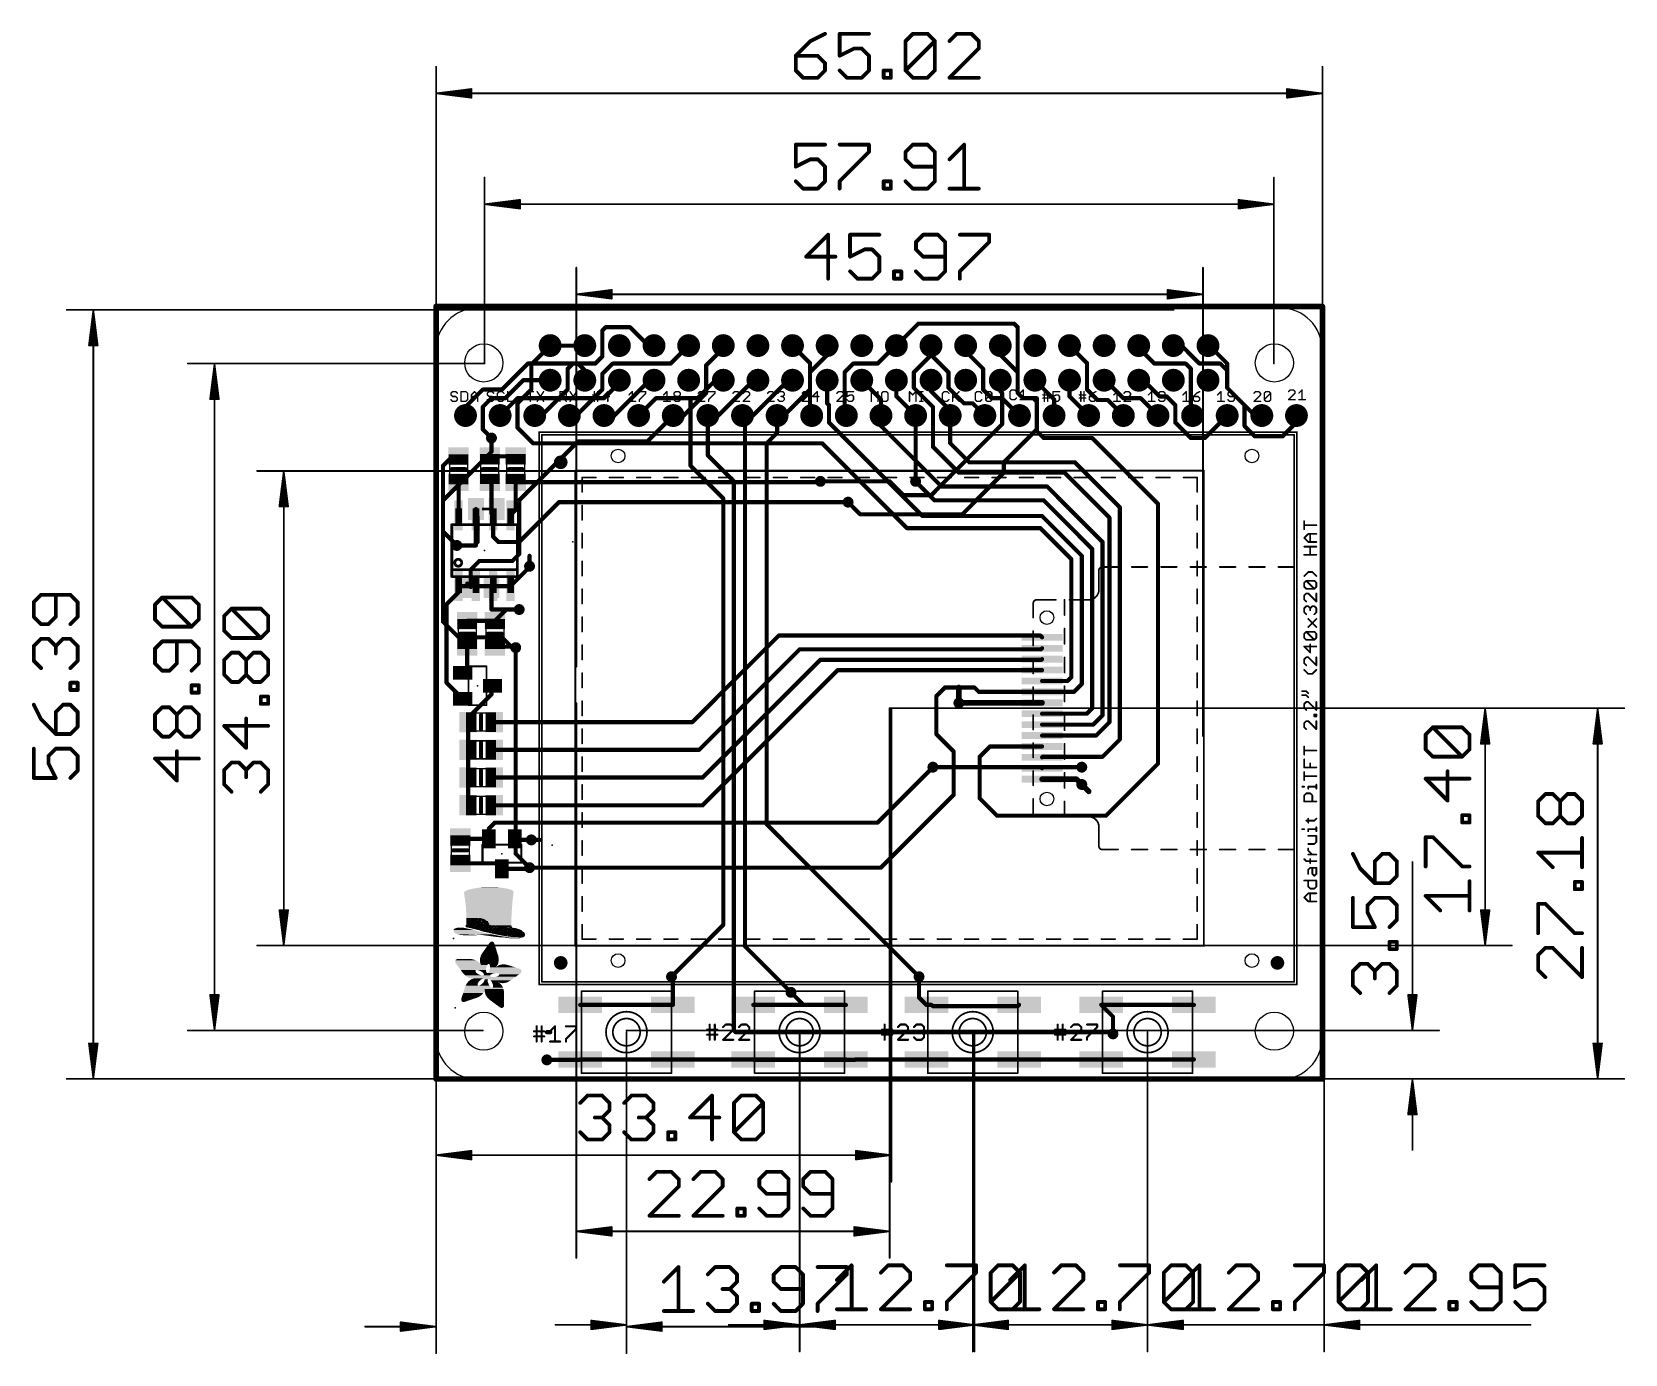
# Model space of a CAD drawing. Extents: x -30 to 87, y -20 to 77.
import ezdxf

# ---------------------------------------------------------------- set-up
doc = ezdxf.new("R2010")
doc.units = 0
for name, color, linetype in [('1', 12, 'CONTINUOUS'), ('16', 132, 'CONTINUOUS'), ('17', 110, 'CONTINUOUS'), ('18', 110, 'CONTINUOUS'), ('20', 40, 'CONTINUOUS'), ('21', 40, 'CONTINUOUS'), ('23', 53, 'CONTINUOUS'), ('24', 53, 'CONTINUOUS'), ('47', 253, 'CONTINUOUS'), ('51', 253, 'CONTINUOUS')]:
    doc.layers.add(name, color=color, linetype=linetype)

# ---------------------------------------------------------------- blocks, each defined once
blk = doc.blocks.new('ROUNDP')
at = {"const_width": 0.5}
blk.add_lwpolyline([(0, -0.25, 1), (0, 0.25, 1), (0, -0.25)], format="xyb", dxfattribs=at)
blk = doc.blocks.new('PIE')
at = {"const_width": 0.5}
blk.add_lwpolyline([(0, -0.25, 1), (0, 0.25, 1), (0, -0.25)], format="xyb", dxfattribs=at)
blk = doc.blocks.new('RECT')
blk.add_solid([(-0.5, -0.5), (0.5, -0.5), (-0.5, 0.5), (0.5, 0.5)])
blk = doc.blocks.new('ROUNDV')
at = {"const_width": 0.5}
blk.add_lwpolyline([(0, -0.25, 1), (0, 0.25, 1), (0, -0.25)], format="xyb", dxfattribs=at)

msp = doc.modelspace()

# ---------------------------------------------------------------- linework, layer by layer
at = {"layer": '1'}
for points, const_width in [([(12.192, 54.864), (12.446, 55.118)], 0.3048), ([(12.192, 52.959), (12.192, 54.864)], 0.3048), ([(12.446, 55.118), (14.224, 55.118)], 0.3048), ([(14.224, 55.118), (15.572, 53.77)], 0.3048), ([(35.372, 55.372), (33.77, 53.77)], 0.3048), ([(42.418, 55.372), (35.372, 55.372)], 0.3048), ([(42.672, 55.118), (42.418, 55.372)], 0.3048), ([(42.672, 50.292), (42.672, 55.118)], 0.3048), ([(8.37, 53.77), (6.985, 52.385)], 0.3048), ([(10.91, 53.77), (8.37, 53.77)], 0.3048), ([(15.572, 53.77), (15.99, 53.77)], 0.3048), ([(17.211, 52.451), (18.53, 53.77)], 0.3048), ([(21.07, 53.582), (21.07, 53.77)], 0.3048), ([(28.69, 53.074), (28.69, 53.77)], 0.3048), ([(32.385, 52.451), (33.704, 53.77)], 0.3048), ([(33.704, 53.77), (33.77, 53.77)], 0.3048), ([(36.31, 53.77), (36.31, 53.098)], 0.3048), ([(38.85, 53.77), (38.85, 53.352)], 0.3048), ([(46.47, 53.77), (47.752, 52.488)], 0.3048), ([(51.55, 53.606), (51.55, 53.77)], 0.3048), ([(54.09, 53.77), (54.688, 53.77)], 0.3048), ([(54.688, 53.77), (56.007, 52.451)], 0.3048), ([(9.652, 52.07), (10.033, 52.451)], 0.3048), ([(10.033, 52.451), (11.684, 52.451)], 0.3048), ([(11.684, 52.451), (12.192, 52.959)], 0.3048), ([(12.192, 51.689), (12.954, 52.451)], 0.3048), ([(12.954, 52.451), (17.211, 52.451)], 0.3048), ([(19.812, 52.324), (21.07, 53.582)], 0.3048), ([(27.432, 51.816), (28.69, 53.074)], 0.3048), ([(29.972, 51.816), (30.607, 52.451)], 0.3048), ([(30.607, 52.451), (32.385, 52.451)], 0.3048), ([(35.052, 51.816), (36.31, 53.074)], 0.3048), ([(36.31, 53.098), (37.592, 51.816)], 0.3048), ([(36.31, 53.074), (36.31, 53.098)], 0.3048), ([(38.85, 53.352), (40.132, 52.07)], 0.3048), ([(47.752, 52.488), (47.752, 50.546)], 0.3048), ([(52.705, 52.451), (51.55, 53.606)], 0.3048), ([(54.991, 52.451), (52.705, 52.451)], 0.3048), ([(55.372, 52.07), (54.991, 52.451)], 0.3048), ([(56.007, 52.451), (57.531, 52.451)], 0.3048), ([(57.531, 52.451), (58.039, 51.943)], 0.3048), ([(6.985, 52.385), (6.985, 50.546)], 0.3048), ([(9.652, 50.546), (9.652, 52.07)], 0.3048), ([(12.192, 50.546), (12.192, 51.689)], 0.3048), ([(19.812, 50.292), (19.812, 52.324)], 0.3048), ([(27.432, 48.768), (27.432, 51.816)], 0.3048), ([(29.972, 48.768), (29.972, 51.816)], 0.3048), ([(35.052, 50.673), (35.052, 51.816)], 0.3048), ([(37.592, 51.816), (37.592, 50.673)], 0.3048), ([(40.132, 52.07), (40.132, 50.546)], 0.3048), ([(55.372, 48.768), (55.372, 52.07)], 0.3048), ([(58.039, 51.943), (58.039, 50.673)], 0.3048), ([(6.985, 50.546), (5.969, 49.53)], 0.3048), ([(7.747, 48.641), (9.652, 50.546)], 0.3048), ([(10.287, 48.641), (12.192, 50.546)], 0.3048), ([(13.081, 48.641), (15.67, 51.23)], 0.3048), ([(15.67, 51.23), (15.99, 51.23)], 0.3048), ([(18.161, 48.641), (19.812, 50.292)], 0.3048), ([(20.701, 48.641), (22.86, 50.8)], 0.3048), ([(22.86, 50.8), (23.18, 50.8)], 0.3048), ([(23.18, 50.8), (23.61, 51.23)], 0.3048), ([(23.241, 48.641), (25.4, 50.8)], 0.3048), ([(25.4, 50.8), (25.72, 50.8)], 0.3048), ([(25.72, 50.8), (26.15, 51.23)], 0.3048), ([(28.69, 49.542), (28.69, 51.23)], 0.3048), ([(31.23, 51.23), (32.639, 49.821)], 0.3048), ([(33.77, 51.23), (33.77, 50.05)], 0.3048), ([(36.449, 49.276), (35.052, 50.673)], 0.3048), ([(36.31, 51.23), (36.31, 50.431)], 0.3048), ([(36.31, 50.431), (37.719, 49.022)], 0.3048), ([(37.592, 50.673), (38.735, 49.53)], 0.3048), ([(40.132, 50.546), (40.767, 49.911)], 0.3048), ([(43.053, 49.911), (42.672, 50.292)], 0.3048), ([(45.339, 49.821), (43.93, 51.23)], 0.3048), ([(46.47, 51.23), (46.47, 50.05)], 0.3048), ([(47.752, 50.546), (48.514, 49.784)], 0.3048), ([(49.1, 51.23), (49.01, 51.23)], 0.3048), ([(50.419, 49.911), (49.1, 51.23)], 0.3048), ([(51.894, 51.23), (51.55, 51.23)], 0.3048), ([(53.086, 50.038), (51.894, 51.23)], 0.3048), ([(58.039, 50.673), (60.071, 48.641)], 0.3048), ([(5.969, 49.53), (5.969, 47.752)], 0.3048), ([(28.829, 49.403), (28.69, 49.542)], 0.3048), ([(28.829, 48.133), (28.829, 49.403)], 0.3048), ([(32.639, 49.821), (32.639, 48.641)], 0.3048), ([(33.77, 50.05), (35.179, 48.641)], 0.3048), ([(36.449, 46.355), (36.449, 49.276)], 0.3048), ([(37.719, 49.022), (37.719, 48.641)], 0.3048), ([(38.735, 49.53), (39.37, 49.53)], 0.3048), ([(39.37, 49.53), (40.259, 48.641)], 0.3048), ([(40.767, 49.911), (41.529, 49.911)], 0.3048), ([(41.529, 49.911), (42.799, 48.641)], 0.3048), ([(43.815, 49.911), (43.053, 49.911)], 0.3048), ([(44.069, 49.657), (43.815, 49.911)], 0.3048), ([(44.069, 47.498), (44.069, 49.657)], 0.3048), ([(45.339, 48.641), (45.339, 49.821)], 0.3048), ([(46.47, 50.05), (47.879, 48.641)], 0.3048), ([(48.514, 49.784), (49.276, 49.784)], 0.3048), ([(49.276, 49.784), (50.419, 48.641)], 0.3048), ([(51.689, 49.911), (50.419, 49.911)], 0.3048), ([(52.959, 48.641), (51.689, 49.911)], 0.3048), ([(53.594, 50.038), (53.086, 50.038)], 0.3048), ([(54.229, 49.403), (53.594, 50.038)], 0.3048), ([(54.229, 48.133), (54.229, 49.403)], 0.3048), ([(7.239, 48.641), (7.747, 48.641)], 0.3048), ([(9.779, 48.641), (10.287, 48.641)], 0.3048), ([(12.319, 48.641), (13.081, 48.641)], 0.3048), ([(17.399, 48.641), (18.161, 48.641)], 0.3048), ([(19.939, 48.641), (20.701, 48.641)], 0.3048), ([(22.479, 48.641), (23.241, 48.641)], 0.3048), ([(27.559, 48.641), (27.432, 48.768)], 0.3048), ([(35.687, 41.275), (28.829, 48.133)], 0.3048), ([(30.099, 48.641), (29.972, 48.768)], 0.3048), ([(32.639, 47.879), (32.639, 48.641)], 0.3048), ([(37.084, 43.434), (32.639, 47.879)], 0.3048), ([(37.719, 46.609), (37.719, 48.641)], 0.3048), ([(55.372, 46.99), (54.229, 48.133)], 0.3048), ([(55.499, 48.641), (55.372, 48.768)], 0.3048), ([(58.039, 48.641), (56.388, 46.99)], 0.3048), ([(60.071, 48.641), (60.579, 48.641)], 0.3048), ([(4.064, 46.99), (4.064, 45.974)], 0.3048), ([(5.969, 47.752), (7.112, 46.609)], 0.3048), ([(7.112, 46.609), (28.321, 46.609)], 0.3048), ([(28.321, 46.609), (34.544, 40.386)], 0.3048), ([(39.116, 45.212), (37.719, 46.609)], 0.3048), ([(44.577, 46.99), (44.069, 47.498)], 0.3048), ([(48.133, 46.99), (44.577, 46.99)], 0.3048), ([(52.959, 42.164), (48.133, 46.99)], 0.3048), ([(56.388, 46.99), (55.372, 46.99)], 0.3048), ([(1.204, 45.654), (0.508, 44.958)], 0.3048), ([(1.651, 45.654), (1.204, 45.654)], 0.3048), ([(3.876, 45.212), (3.876, 45.654)], 0.3048), ([(3.876, 45.654), (3.937, 45.654)], 0.3048), ([(4.064, 45.974), (3.937, 45.847)], 0.3048), ([(3.937, 45.847), (3.937, 45.654)], 0.3048), ([(3.937, 45.654), (5.842, 45.654)], 0.3048), ([(38.354, 44.45), (36.449, 46.355)], 0.3048), ([(0.508, 44.958), (0.508, 40.132)], 0.3048), ([(1.844, 43.754), (3.302, 45.212)], 0.3048), ([(3.302, 45.212), (3.876, 45.212)], 0.3048), ([(46.101, 44.45), (38.354, 44.45)], 0.3048), ([(46.863, 45.212), (39.116, 45.212)], 0.3048), ([(49.403, 41.148), (46.101, 44.45)], 0.3048), ([(50.165, 41.91), (46.863, 45.212)], 0.3048), ([(1.651, 41.335), (1.651, 43.754)], 0.3048), ([(1.651, 43.754), (1.844, 43.754)], 0.3048), ([(4.064, 43.688), (3.937, 43.815)], 0.3048), ([(3.937, 43.815), (3.937, 43.754)], 0.3048), ([(4.064, 41.462), (4.064, 43.688)], 0.3048), ([(5.842, 41.716), (5.842, 43.754)], 0.3048), ([(28.255, 43.754), (5.842, 43.754)], 0.3048), ([(28.194, 43.815), (28.255, 43.754)], 0.3048), ([(36.576, 42.418), (35.179, 43.815)], 0.3048), ([(44.831, 43.434), (37.084, 43.434)], 0.3048), ([(48.895, 39.37), (44.831, 43.434)], 0.3048), ([(6.096, 39.37), (9.017, 42.291)], 0.3048), ([(9.017, 42.291), (30.226, 42.291)], 0.3048), ([(44.577, 42.418), (36.576, 42.418)], 0.3048), ([(48.133, 38.862), (44.577, 42.418)], 0.3048), ([(52.959, 23.114), (52.959, 42.164)], 0.3048), ([(3.048, 41.208), (2.921, 41.335)], 0.3048), ([(3.048, 39.37), (3.048, 41.208)], 0.3048), ([(4.191, 41.335), (4.064, 41.462)], 0.3048), ([(4.191, 41.335), (4.191, 39.751)], 0.3048), ([(5.461, 41.335), (5.842, 41.716)], 0.3048), ([(44.45, 41.275), (35.687, 41.275)], 0.3048), ([(47.371, 38.354), (44.45, 41.275)], 0.3048), ([(49.403, 26.162), (49.403, 41.148)], 0.3048), ([(50.165, 24.892), (50.165, 41.91)], 0.3048), ([(0.508, 40.132), (1.524, 39.116)], 0.3048), ([(4.191, 39.751), (4.572, 39.37)], 0.3048), ([(44.323, 40.386), (34.544, 40.386)], 0.3048), ([(46.609, 38.1), (44.323, 40.386)], 0.3048), ([(1.524, 39.116), (2.794, 39.116)], 0.3048), ([(2.794, 39.116), (3.048, 39.37)], 0.3048), ([(4.572, 39.37), (6.096, 39.37)], 0.3048), ([(48.133, 27.178), (48.133, 38.862)], 0.3048), ([(48.895, 26.67), (48.895, 39.37)], 0.3048), ([(5.461, 36.135), (6.858, 37.532)], 0.3048), ([(6.858, 37.532), (6.858, 37.592)], 0.3048), ([(46.609, 29.464), (46.609, 38.1)], 0.3048), ([(47.371, 28.956), (47.371, 38.354)], 0.3048), ([(1.651, 36.135), (2.921, 36.135)], 0.3048), ([(1.651, 35.687), (1.651, 36.135)], 0.3048), ([(2.921, 36.135), (4.191, 36.135)], 0.3048), ([(4.191, 36.135), (5.461, 36.135)], 0.3048), ([(0.762, 34.798), (1.651, 35.687)], 0.3048), ([(0.762, 29.065), (0.762, 34.798)], 0.3048), ([(4.318, 33.589), (5.146, 34.417)], 0.3048), ([(5.146, 34.417), (6.096, 34.417)], 0.3048), ([(2.286, 33.589), (4.318, 33.589)], 0.3048), ([(2.286, 30.117), (2.286, 31.689)], 0.3048), ([(5.776, 31.689), (4.318, 31.689)], 0.3048), ([(5.842, 31.623), (5.776, 31.689)], 0.3048), ([(18.796, 26.162), (25.146, 32.512)], 0.3048), ([(19.304, 24.13), (26.67, 31.496)], 0.3048), ([(25.146, 32.512), (44.324, 32.512)], 0.3048), ([(26.67, 31.496), (44.376, 31.496)], 0.3048), ([(44.324, 32.512), (44.458, 32.378)], 0.3048), ([(44.376, 31.496), (44.458, 31.578)], 0.3048), ([(19.558, 22.098), (28.194, 30.734)], 0.3048), ([(28.194, 30.734), (44.414, 30.734)], 0.3048), ([(44.414, 30.734), (44.458, 30.778)], 0.3048), ([(1.948, 29.779), (2.286, 30.117)], 0.3048), ([(19.558, 20.066), (29.464, 29.972)], 0.3048), ([(29.464, 29.972), (44.452, 29.972)], 0.3048), ([(44.452, 29.972), (44.458, 29.978)], 0.3048), ([(44.458, 29.178), (46.323, 29.178)], 0.3048), ([(46.323, 29.178), (46.609, 29.464)], 0.3048), ([(1.948, 27.879), (0.762, 29.065)], 0.3048), ([(2.667, 26.797), (4.064, 28.194)], 0.3048), ([(4.064, 28.745), (4.148, 28.829)], 0.3048), ([(4.064, 28.194), (4.064, 28.745)], 0.3048), ([(37.338, 28.702), (36.703, 28.067)], 0.3048), ([(36.703, 28.067), (36.703, 25.273)], 0.3048), ([(39.497, 28.702), (37.338, 28.702)], 0.3048), ([(39.821, 28.378), (39.497, 28.702)], 0.3048), ([(44.458, 28.378), (39.821, 28.378)], 0.3048), ([(44.458, 28.378), (46.793, 28.378)], 0.3048), ([(46.793, 28.378), (47.371, 28.956)], 0.3048), ([(2.667, 26.797), (2.667, 26.162)], 0.3048), ([(38.373, 27.578), (38.354, 27.559)], 0.4064), ([(44.458, 27.578), (38.373, 27.578)], 0.4064), ([(44.458, 26.778), (47.733, 26.778)], 0.3048), ([(47.733, 26.778), (48.133, 27.178)], 0.3048), ([(2.352, 26.162), (2.352, 24.13)], 0.3048), ([(2.667, 26.162), (2.352, 26.162)], 0.3048), ([(4.252, 26.162), (18.796, 26.162)], 0.3048), ([(44.458, 25.978), (48.203, 25.978)], 0.3048), ([(48.203, 25.978), (48.895, 26.67)], 0.3048), ([(48.419, 25.178), (49.403, 26.162)], 0.3048), ([(36.703, 25.273), (37.973, 24.003)], 0.3048), ([(44.458, 25.178), (48.419, 25.178)], 0.3048), ([(50.165, 24.892), (48.895, 23.622)], 0.3048), ([(2.352, 24.13), (2.352, 22.098)], 0.3048), ([(4.252, 24.13), (19.304, 24.13)], 0.3048), ([(37.973, 24.003), (37.973, 20.828)], 0.3048), ([(40.634, 24.378), (39.878, 23.622)], 0.3048), ([(39.878, 23.622), (39.878, 20.574)], 0.3048), ([(44.458, 24.378), (40.634, 24.378)], 0.3048), ([(44.502, 23.622), (44.458, 23.578)], 0.3048), ([(48.895, 23.622), (44.502, 23.622)], 0.3048), ([(2.352, 22.098), (2.352, 20.066)], 0.3048), ([(4.252, 22.098), (19.558, 22.098)], 0.3048), ([(32.385, 18.796), (36.449, 22.86)], 0.3048), ([(44.458, 22.778), (44.54, 22.86)], 0.3048), ([(44.54, 22.86), (47.371, 22.86)], 0.3048), ([(49.149, 19.304), (52.959, 23.114)], 0.3048), ([(44.458, 21.978), (46.983, 21.978)], 0.4064), ([(46.983, 21.978), (47.371, 21.59)], 0.4064), ([(4.252, 20.066), (19.558, 20.066)], 0.3048), ([(37.973, 20.828), (32.639, 15.494)], 0.3048), ([(39.878, 20.574), (41.148, 19.304)], 0.3048), ([(3.876, 18.354), (4.318, 18.796)], 0.3048), ([(4.318, 18.796), (32.385, 18.796)], 0.3048), ([(41.148, 19.304), (49.149, 19.304)], 0.3048), ([(1.778, 17.714), (1.882, 17.61)], 0.3048), ([(1.882, 17.61), (3.876, 17.61)], 0.3048), ([(3.876, 17.61), (3.876, 18.354)], 0.3048), ([(5.776, 17.61), (5.86, 17.526)], 0.3048), ([(5.86, 17.526), (6.985, 17.526)], 0.3048), ([(4.422, 15.814), (1.778, 15.814)], 0.3048), ([(4.826, 15.41), (4.422, 15.814)], 0.3048), ([(4.826, 15.41), (6.774, 15.41)], 0.3048), ([(6.774, 15.41), (6.858, 15.494)], 0.3048), ([(32.639, 15.494), (6.858, 15.494)], 0.3048), ([(17.37, 7.395), (17.272, 7.493)], 0.3048), ([(17.37, 5.429), (17.37, 7.395)], 0.3048), ([(35.433, 5.966), (35.433, 7.493)], 0.3048), ([(26.956, 5.429), (26.035, 6.35)], 0.3048), ([(35.97, 5.429), (35.433, 5.966)], 0.3048), ([(10.57, 5.429), (17.37, 5.429)], 0.3048), ([(23.27, 5.429), (30.07, 5.429)], 0.3048), ([(30.07, 5.429), (26.956, 5.429)], 0.3048), ([(36.354, 5.429), (35.97, 5.429)], 0.3048), ([(36.449, 5.334), (36.354, 5.429)], 0.3048), ([(42.675, 5.334), (36.449, 5.334)], 0.3048), ([(42.77, 5.429), (42.675, 5.334)], 0.3048), ([(55.597, 5.429), (48.797, 5.429)], 0.3048), ([(48.797, 5.429), (49.657, 4.569)], 0.3048), ([(49.657, 4.569), (49.657, 3.302)], 0.3048), ([(10.538, 1.397), (8.128, 1.397)], 0.3048), ([(10.57, 1.429), (10.538, 1.397)], 0.3048), ([(10.57, 1.429), (17.37, 1.429)], 0.3048), ([(17.37, 1.429), (23.27, 1.429)], 0.3048), ([(23.27, 1.429), (30.07, 1.429)], 0.3048), ([(23.27, 1.429), (23.302, 1.397)], 0.3048), ([(23.302, 1.397), (30.734, 1.397)], 0.3048), ([(30.734, 1.397), (30.766, 1.429)], 0.3048), ([(30.766, 1.429), (35.97, 1.429)], 0.3048), ([(35.97, 1.429), (42.77, 1.429)], 0.3048), ([(42.77, 1.429), (48.797, 1.429)], 0.3048), ([(48.797, 1.429), (55.597, 1.429)], 0.3048)]:
    msp.add_lwpolyline(points, dxfattribs=dict(at, const_width=const_width))
for points, const_width in [([(12.2682, 54.864, 1), (12.1158, 54.864)], 0.1524), ([(12.1381, 54.9179, 1), (12.2459, 54.8101)], 0.1524), ([(12.446, 55.1942, 1), (12.446, 55.0418)], 0.1524), ([(12.4999, 55.0641, 1), (12.3921, 55.1719)], 0.1524), ([(14.2779, 55.1719, 1), (14.1701, 55.0641)], 0.1524), ([(14.224, 55.0418, 1), (14.224, 55.1942)], 0.1524), ([(35.372, 55.4482, 1), (35.372, 55.2958)], 0.1524), ([(35.4259, 55.3181, 1), (35.3181, 55.4259)], 0.1524), ([(42.4719, 55.4259, 1), (42.3641, 55.3181)], 0.1524), ([(42.418, 55.2958, 1), (42.418, 55.4482)], 0.1524), ([(42.7482, 55.118, 1), (42.5958, 55.118)], 0.1524), ([(42.6181, 55.0641, 1), (42.7259, 55.1719)], 0.1524), ([(8.37, 53.8462, 1), (8.37, 53.6938)], 0.1524), ([(8.4239, 53.7161, 1), (8.3161, 53.8239)], 0.1524), ([(10.91, 53.6938, 1), (10.91, 53.8462)], 0.1524), ([(15.572, 53.8462, 1), (15.572, 53.6938)], 0.1524), ([(15.5181, 53.7161, 1), (15.6259, 53.8239)], 0.1524), ([(15.99, 53.6938, 1), (15.99, 53.8462)], 0.1524), ([(18.5839, 53.7161, 1), (18.4761, 53.8239)], 0.1524), ([(21.1462, 53.77, 1), (20.9938, 53.77)], 0.1524), ([(28.7662, 53.77, 1), (28.6138, 53.77)], 0.1524), ([(33.704, 53.8462, 1), (33.704, 53.6938)], 0.1524), ([(33.7579, 53.7161, 1), (33.6501, 53.8239)], 0.1524), ([(33.7161, 53.8239, 1), (33.8239, 53.7161)], 0.1524), ([(33.77, 53.6938, 1), (33.77, 53.8462)], 0.1524), ([(36.3862, 53.77, 1), (36.2338, 53.77)], 0.1524), ([(38.9262, 53.77, 1), (38.7738, 53.77)], 0.1524), ([(46.5239, 53.8239, 1), (46.4161, 53.7161)], 0.1524), ([(51.6262, 53.77, 1), (51.4738, 53.77)], 0.1524), ([(54.09, 53.8462, 1), (54.09, 53.6938)], 0.1524), ([(54.7419, 53.8239, 1), (54.6341, 53.7161)], 0.1524), ([(54.688, 53.6938, 1), (54.688, 53.8462)], 0.1524), ([(10.033, 52.5272, 1), (10.033, 52.3748)], 0.1524), ([(10.0869, 52.3971, 1), (9.9791, 52.5049)], 0.1524), ([(11.684, 52.3748, 1), (11.684, 52.5272)], 0.1524), ([(12.1158, 52.959, 1), (12.2682, 52.959)], 0.1524), ([(12.2459, 52.9051, 1), (12.1381, 53.0129)], 0.1524), ([(12.954, 52.5272, 1), (12.954, 52.3748)], 0.1524), ([(13.0079, 52.3971, 1), (12.9001, 52.5049)], 0.1524), ([(17.211, 52.3748, 1), (17.211, 52.5272)], 0.1524), ([(20.9938, 53.582, 1), (21.1462, 53.582)], 0.1524), ([(21.1239, 53.5281, 1), (21.0161, 53.6359)], 0.1524), ([(28.6138, 53.074, 1), (28.7662, 53.074)], 0.1524), ([(28.7439, 53.0201, 1), (28.6361, 53.1279)], 0.1524), ([(30.607, 52.5272, 1), (30.607, 52.3748)], 0.1524), ([(30.6609, 52.3971, 1), (30.5531, 52.5049)], 0.1524), ([(32.385, 52.3748, 1), (32.385, 52.5272)], 0.1524), ([(36.3639, 53.1519, 1), (36.2561, 53.0441)], 0.1524), ([(36.3862, 53.098, 1), (36.2338, 53.098)], 0.1524), ([(36.2338, 53.098, 1), (36.3862, 53.098)], 0.1524), ([(36.2338, 53.074, 1), (36.3862, 53.074)], 0.1524), ([(36.3639, 53.0201, 1), (36.2561, 53.1279)], 0.1524), ([(38.9039, 53.4059, 1), (38.7961, 53.2981)], 0.1524), ([(38.7738, 53.352, 1), (38.9262, 53.352)], 0.1524), ([(47.8282, 52.488, 1), (47.6758, 52.488)], 0.1524), ([(47.6981, 52.4341, 1), (47.8059, 52.5419)], 0.1524), ([(51.6039, 53.6599, 1), (51.4961, 53.5521)], 0.1524), ([(51.4738, 53.606, 1), (51.6262, 53.606)], 0.1524), ([(52.705, 52.5272, 1), (52.705, 52.3748)], 0.1524), ([(55.0449, 52.5049, 1), (54.9371, 52.3971)], 0.1524), ([(54.991, 52.3748, 1), (54.991, 52.5272)], 0.1524), ([(56.007, 52.5272, 1), (56.007, 52.3748)], 0.1524), ([(57.5849, 52.5049, 1), (57.4771, 52.3971)], 0.1524), ([(57.531, 52.3748, 1), (57.531, 52.5272)], 0.1524), ([(7.0612, 52.385, 1), (6.9088, 52.385)], 0.1524), ([(6.9311, 52.4389, 1), (7.0389, 52.3311)], 0.1524), ([(9.7282, 52.07, 1), (9.5758, 52.07)], 0.1524), ([(9.5981, 52.1239, 1), (9.7059, 52.0161)], 0.1524), ([(11.6301, 52.5049, 1), (11.7379, 52.3971)], 0.1524), ([(12.2682, 51.689, 1), (12.1158, 51.689)], 0.1524), ([(12.1381, 51.7429, 1), (12.2459, 51.6351)], 0.1524), ([(17.1571, 52.5049, 1), (17.2649, 52.3971)], 0.1524), ([(19.8882, 52.324, 1), (19.7358, 52.324)], 0.1524), ([(19.7581, 52.3779, 1), (19.8659, 52.2701)], 0.1524), ([(27.5082, 51.816, 1), (27.3558, 51.816)], 0.1524), ([(27.3781, 51.8699, 1), (27.4859, 51.7621)], 0.1524), ([(30.0482, 51.816, 1), (29.8958, 51.816)], 0.1524), ([(29.9181, 51.8699, 1), (30.0259, 51.7621)], 0.1524), ([(32.3311, 52.5049, 1), (32.4389, 52.3971)], 0.1524), ([(35.1282, 51.816, 1), (34.9758, 51.816)], 0.1524), ([(34.9981, 51.8699, 1), (35.1059, 51.7621)], 0.1524), ([(37.6682, 51.816, 1), (37.5158, 51.816)], 0.1524), ([(37.5381, 51.7621, 1), (37.6459, 51.8699)], 0.1524), ([(40.2082, 52.07, 1), (40.0558, 52.07)], 0.1524), ([(40.0781, 52.0161, 1), (40.1859, 52.1239)], 0.1524), ([(52.6511, 52.3971, 1), (52.7589, 52.5049)], 0.1524), ([(55.4482, 52.07, 1), (55.2958, 52.07)], 0.1524), ([(55.3181, 52.0161, 1), (55.4259, 52.1239)], 0.1524), ([(55.9531, 52.3971, 1), (56.0609, 52.5049)], 0.1524), ([(58.1152, 51.943, 1), (57.9628, 51.943)], 0.1524), ([(57.9851, 51.8891, 1), (58.0929, 51.9969)], 0.1524), ([(6.9088, 50.546, 1), (7.0612, 50.546)], 0.1524), ([(7.0389, 50.4921, 1), (6.9311, 50.5999)], 0.1524), ([(9.5758, 50.546, 1), (9.7282, 50.546)], 0.1524), ([(9.7059, 50.4921, 1), (9.5981, 50.5999)], 0.1524), ([(12.1158, 50.546, 1), (12.2682, 50.546)], 0.1524), ([(12.2459, 50.4921, 1), (12.1381, 50.5999)], 0.1524), ([(15.67, 51.3062, 1), (15.67, 51.1538)], 0.1524), ([(15.7239, 51.1761, 1), (15.6161, 51.2839)], 0.1524), ([(15.99, 51.1538, 1), (15.99, 51.3062)], 0.1524), ([(19.7358, 50.292, 1), (19.8882, 50.292)], 0.1524), ([(19.8659, 50.2381, 1), (19.7581, 50.3459)], 0.1524), ([(22.86, 50.8762, 1), (22.86, 50.7238)], 0.1524), ([(22.9139, 50.7461, 1), (22.8061, 50.8539)], 0.1524), ([(23.1261, 50.8539, 1), (23.2339, 50.7461)], 0.1524), ([(23.18, 50.7238, 1), (23.18, 50.8762)], 0.1524), ([(23.6639, 51.1761, 1), (23.5561, 51.2839)], 0.1524), ([(25.4, 50.8762, 1), (25.4, 50.7238)], 0.1524), ([(25.4539, 50.7461, 1), (25.3461, 50.8539)], 0.1524), ([(25.6661, 50.8539, 1), (25.7739, 50.7461)], 0.1524), ([(25.72, 50.7238, 1), (25.72, 50.8762)], 0.1524), ([(26.2039, 51.1761, 1), (26.0961, 51.2839)], 0.1524), ([(28.7662, 51.23, 1), (28.6138, 51.23)], 0.1524), ([(31.2839, 51.2839, 1), (31.1761, 51.1761)], 0.1524), ([(33.8462, 51.23, 1), (33.6938, 51.23)], 0.1524), ([(35.1059, 50.7269, 1), (34.9981, 50.6191)], 0.1524), ([(34.9758, 50.673, 1), (35.1282, 50.673)], 0.1524), ([(36.3862, 51.23, 1), (36.2338, 51.23)], 0.1524), ([(36.3639, 50.4849, 1), (36.2561, 50.3771)], 0.1524), ([(36.2338, 50.431, 1), (36.3862, 50.431)], 0.1524), ([(37.6459, 50.7269, 1), (37.5381, 50.6191)], 0.1524), ([(37.5158, 50.673, 1), (37.6682, 50.673)], 0.1524), ([(40.1859, 50.5999, 1), (40.0781, 50.4921)], 0.1524), ([(40.0558, 50.546, 1), (40.2082, 50.546)], 0.1524), ([(42.7259, 50.3459, 1), (42.6181, 50.2381)], 0.1524), ([(42.5958, 50.292, 1), (42.7482, 50.292)], 0.1524), ([(43.9839, 51.2839, 1), (43.8761, 51.1761)], 0.1524), ([(46.5462, 51.23, 1), (46.3938, 51.23)], 0.1524), ([(47.8059, 50.5999, 1), (47.6981, 50.4921)], 0.1524), ([(47.6758, 50.546, 1), (47.8282, 50.546)], 0.1524), ([(49.01, 51.3062, 1), (49.01, 51.1538)], 0.1524), ([(49.1539, 51.2839, 1), (49.0461, 51.1761)], 0.1524), ([(49.1, 51.1538, 1), (49.1, 51.3062)], 0.1524), ([(51.55, 51.3062, 1), (51.55, 51.1538)], 0.1524), ([(51.9479, 51.2839, 1), (51.8401, 51.1761)], 0.1524), ([(51.894, 51.1538, 1), (51.894, 51.3062)], 0.1524), ([(58.0929, 50.7269, 1), (57.9851, 50.6191)], 0.1524), ([(57.9628, 50.673, 1), (58.1152, 50.673)], 0.1524), ([(6.0452, 49.53, 1), (5.8928, 49.53)], 0.1524), ([(5.9151, 49.5839, 1), (6.0229, 49.4761)], 0.1524), ([(28.7439, 49.5959, 1), (28.6361, 49.4881)], 0.1524), ([(28.6138, 49.542, 1), (28.7662, 49.542)], 0.1524), ([(28.9052, 49.403, 1), (28.7528, 49.403)], 0.1524), ([(28.7751, 49.3491, 1), (28.8829, 49.4569)], 0.1524), ([(32.7152, 49.821, 1), (32.5628, 49.821)], 0.1524), ([(32.5851, 49.7671, 1), (32.6929, 49.8749)], 0.1524), ([(33.8239, 50.1039, 1), (33.7161, 49.9961)], 0.1524), ([(33.6938, 50.05, 1), (33.8462, 50.05)], 0.1524), ([(36.5252, 49.276, 1), (36.3728, 49.276)], 0.1524), ([(36.3951, 49.2221, 1), (36.5029, 49.3299)], 0.1524), ([(37.7952, 49.022, 1), (37.6428, 49.022)], 0.1524), ([(37.6651, 48.9681, 1), (37.7729, 49.0759)], 0.1524), ([(38.735, 49.6062, 1), (38.735, 49.4538)], 0.1524), ([(38.6811, 49.4761, 1), (38.7889, 49.5839)], 0.1524), ([(39.4239, 49.5839, 1), (39.3161, 49.4761)], 0.1524), ([(39.37, 49.4538, 1), (39.37, 49.6062)], 0.1524), ([(40.767, 49.9872, 1), (40.767, 49.8348)], 0.1524), ([(40.7131, 49.8571, 1), (40.8209, 49.9649)], 0.1524), ([(41.5829, 49.9649, 1), (41.4751, 49.8571)], 0.1524), ([(41.529, 49.8348, 1), (41.529, 49.9872)], 0.1524), ([(43.053, 49.9872, 1), (43.053, 49.8348)], 0.1524), ([(42.9991, 49.8571, 1), (43.1069, 49.9649)], 0.1524), ([(43.8689, 49.9649, 1), (43.7611, 49.8571)], 0.1524), ([(43.815, 49.8348, 1), (43.815, 49.9872)], 0.1524), ([(44.1452, 49.657, 1), (43.9928, 49.657)], 0.1524), ([(44.0151, 49.6031, 1), (44.1229, 49.7109)], 0.1524), ([(45.4152, 49.821, 1), (45.2628, 49.821)], 0.1524), ([(45.2851, 49.7671, 1), (45.3929, 49.8749)], 0.1524), ([(46.5239, 50.1039, 1), (46.4161, 49.9961)], 0.1524), ([(46.3938, 50.05, 1), (46.5462, 50.05)], 0.1524), ([(48.514, 49.8602, 1), (48.514, 49.7078)], 0.1524), ([(48.4601, 49.7301, 1), (48.5679, 49.8379)], 0.1524), ([(49.3299, 49.8379, 1), (49.2221, 49.7301)], 0.1524), ([(49.276, 49.7078, 1), (49.276, 49.8602)], 0.1524), ([(50.419, 49.9872, 1), (50.419, 49.8348)], 0.1524), ([(50.3651, 49.8571, 1), (50.4729, 49.9649)], 0.1524), ([(51.7429, 49.9649, 1), (51.6351, 49.8571)], 0.1524), ([(51.689, 49.8348, 1), (51.689, 49.9872)], 0.1524), ([(53.086, 50.1142, 1), (53.086, 49.9618)], 0.1524), ([(53.0321, 49.9841, 1), (53.1399, 50.0919)], 0.1524), ([(53.6479, 50.0919, 1), (53.5401, 49.9841)], 0.1524), ([(53.594, 49.9618, 1), (53.594, 50.1142)], 0.1524), ([(54.3052, 49.403, 1), (54.1528, 49.403)], 0.1524), ([(54.1751, 49.3491, 1), (54.2829, 49.4569)], 0.1524), ([(7.239, 48.7172, 1), (7.239, 48.5648)], 0.1524), ([(7.6931, 48.6949, 1), (7.8009, 48.5871)], 0.1524), ([(7.747, 48.5648, 1), (7.747, 48.7172)], 0.1524), ([(9.779, 48.7172, 1), (9.779, 48.5648)], 0.1524), ([(10.2331, 48.6949, 1), (10.3409, 48.5871)], 0.1524), ([(10.287, 48.5648, 1), (10.287, 48.7172)], 0.1524), ([(12.319, 48.7172, 1), (12.319, 48.5648)], 0.1524), ([(13.0271, 48.6949, 1), (13.1349, 48.5871)], 0.1524), ([(13.081, 48.5648, 1), (13.081, 48.7172)], 0.1524), ([(17.399, 48.7172, 1), (17.399, 48.5648)], 0.1524), ([(18.1071, 48.6949, 1), (18.2149, 48.5871)], 0.1524), ([(18.161, 48.5648, 1), (18.161, 48.7172)], 0.1524), ([(19.939, 48.7172, 1), (19.939, 48.5648)], 0.1524), ([(20.6471, 48.6949, 1), (20.7549, 48.5871)], 0.1524), ([(20.701, 48.5648, 1), (20.701, 48.7172)], 0.1524), ([(22.479, 48.7172, 1), (22.479, 48.5648)], 0.1524), ([(23.1871, 48.6949, 1), (23.2949, 48.5871)], 0.1524), ([(23.241, 48.5648, 1), (23.241, 48.7172)], 0.1524), ([(27.4859, 48.8219, 1), (27.3781, 48.7141)], 0.1524), ([(27.3558, 48.768, 1), (27.5082, 48.768)], 0.1524), ([(27.5051, 48.5871, 1), (27.6129, 48.6949)], 0.1524), ([(28.8829, 48.1869, 1), (28.7751, 48.0791)], 0.1524), ([(28.7528, 48.133, 1), (28.9052, 48.133)], 0.1524), ([(30.0259, 48.8219, 1), (29.9181, 48.7141)], 0.1524), ([(29.8958, 48.768, 1), (30.0482, 48.768)], 0.1524), ([(30.0451, 48.5871, 1), (30.1529, 48.6949)], 0.1524), ([(32.7152, 48.641, 1), (32.5628, 48.641)], 0.1524), ([(32.5628, 48.641, 1), (32.7152, 48.641)], 0.1524), ([(32.6929, 47.9329, 1), (32.5851, 47.8251)], 0.1524), ([(32.5628, 47.879, 1), (32.7152, 47.879)], 0.1524), ([(35.1251, 48.5871, 1), (35.2329, 48.6949)], 0.1524), ([(37.7952, 48.641, 1), (37.6428, 48.641)], 0.1524), ([(37.6428, 48.641, 1), (37.7952, 48.641)], 0.1524), ([(40.2051, 48.5871, 1), (40.3129, 48.6949)], 0.1524), ([(42.7451, 48.5871, 1), (42.8529, 48.6949)], 0.1524), ([(45.2628, 48.641, 1), (45.4152, 48.641)], 0.1524), ([(47.8251, 48.5871, 1), (47.9329, 48.6949)], 0.1524), ([(50.3651, 48.5871, 1), (50.4729, 48.6949)], 0.1524), ([(52.9051, 48.5871, 1), (53.0129, 48.6949)], 0.1524), ([(54.2829, 48.1869, 1), (54.1751, 48.0791)], 0.1524), ([(54.1528, 48.133, 1), (54.3052, 48.133)], 0.1524), ([(55.4259, 48.8219, 1), (55.3181, 48.7141)], 0.1524), ([(55.2958, 48.768, 1), (55.4482, 48.768)], 0.1524), ([(55.4451, 48.5871, 1), (55.5529, 48.6949)], 0.1524), ([(58.0929, 48.5871, 1), (57.9851, 48.6949)], 0.1524), ([(60.071, 48.7172, 1), (60.071, 48.5648)], 0.1524), ([(60.0171, 48.5871, 1), (60.1249, 48.6949)], 0.1524), ([(60.579, 48.5648, 1), (60.579, 48.7172)], 0.1524), ([(4.1402, 46.99, 1), (3.9878, 46.99)], 0.1524), ([(6.0229, 47.8059, 1), (5.9151, 47.6981)], 0.1524), ([(5.8928, 47.752, 1), (6.0452, 47.752)], 0.1524), ([(7.112, 46.6852, 1), (7.112, 46.5328)], 0.1524), ([(28.3749, 46.6629, 1), (28.2671, 46.5551)], 0.1524), ([(28.321, 46.5328, 1), (28.321, 46.6852)], 0.1524), ([(37.7729, 46.6629, 1), (37.6651, 46.5551)], 0.1524), ([(44.1229, 47.5519, 1), (44.0151, 47.4441)], 0.1524), ([(43.9928, 47.498, 1), (44.1452, 47.498)], 0.1524), ([(44.577, 47.0662, 1), (44.577, 46.9138)], 0.1524), ([(44.5231, 46.9361, 1), (44.6309, 47.0439)], 0.1524), ([(48.1869, 47.0439, 1), (48.0791, 46.9361)], 0.1524), ([(48.133, 46.9138, 1), (48.133, 47.0662)], 0.1524), ([(55.372, 47.0662, 1), (55.372, 46.9138)], 0.1524), ([(55.3181, 46.9361, 1), (55.4259, 47.0439)], 0.1524), ([(56.3341, 47.0439, 1), (56.4419, 46.9361)], 0.1524), ([(56.388, 46.9138, 1), (56.388, 47.0662)], 0.1524), ([(1.204, 45.7302, 1), (1.204, 45.5778)], 0.1524), ([(1.2579, 45.6001, 1), (1.1501, 45.7079)], 0.1524), ([(1.651, 45.5778, 1), (1.651, 45.7302)], 0.1524), ([(3.9522, 45.654, 1), (3.7998, 45.654)], 0.1524), ([(3.876, 45.7302, 1), (3.876, 45.5778)], 0.1524), ([(4.0132, 45.847, 1), (3.8608, 45.847)], 0.1524), ([(3.8831, 45.9009, 1), (3.9909, 45.7931)], 0.1524), ([(3.937, 45.7302, 1), (3.937, 45.5778)], 0.1524), ([(3.8608, 45.654, 1), (4.0132, 45.654)], 0.1524), ([(3.937, 45.5778, 1), (3.937, 45.7302)], 0.1524), ([(3.9878, 45.974, 1), (4.1402, 45.974)], 0.1524), ([(4.1179, 45.9201, 1), (4.0101, 46.0279)], 0.1524), ([(5.842, 45.5778, 1), (5.842, 45.7302)], 0.1524), ([(7.0581, 46.5551, 1), (7.1659, 46.6629)], 0.1524), ([(36.5029, 46.4089, 1), (36.3951, 46.3011)], 0.1524), ([(36.3728, 46.355, 1), (36.5252, 46.355)], 0.1524), ([(37.6428, 46.609, 1), (37.7952, 46.609)], 0.1524), ([(0.5842, 44.958, 1), (0.4318, 44.958)], 0.1524), ([(0.4541, 45.0119, 1), (0.5619, 44.9041)], 0.1524), ([(3.302, 45.2882, 1), (3.302, 45.1358)], 0.1524), ([(3.3559, 45.1581, 1), (3.2481, 45.2659)], 0.1524), ([(3.7998, 45.212, 1), (3.9522, 45.212)], 0.1524), ([(3.876, 45.1358, 1), (3.876, 45.2882)], 0.1524), ([(38.354, 44.5262, 1), (38.354, 44.3738)], 0.1524), ([(38.3001, 44.3961, 1), (38.4079, 44.5039)], 0.1524), ([(39.116, 45.2882, 1), (39.116, 45.1358)], 0.1524), ([(39.0621, 45.1581, 1), (39.1699, 45.2659)], 0.1524), ([(46.1549, 44.5039, 1), (46.0471, 44.3961)], 0.1524), ([(46.101, 44.3738, 1), (46.101, 44.5262)], 0.1524), ([(46.9169, 45.2659, 1), (46.8091, 45.1581)], 0.1524), ([(46.863, 45.1358, 1), (46.863, 45.2882)], 0.1524), ([(1.7272, 43.754, 1), (1.5748, 43.754)], 0.1524), ([(1.651, 43.8302, 1), (1.651, 43.6778)], 0.1524), ([(1.7901, 43.8079, 1), (1.8979, 43.7001)], 0.1524), ([(1.844, 43.6778, 1), (1.844, 43.8302)], 0.1524), ([(3.9909, 43.8689, 1), (3.8831, 43.7611)], 0.1524), ([(4.0132, 43.815, 1), (3.8608, 43.815)], 0.1524), ([(3.8608, 43.754, 1), (4.0132, 43.754)], 0.1524), ([(4.1402, 43.688, 1), (3.9878, 43.688)], 0.1524), ([(4.0101, 43.6341, 1), (4.1179, 43.7419)], 0.1524), ([(5.9182, 43.754, 1), (5.7658, 43.754)], 0.1524), ([(5.842, 43.8302, 1), (5.842, 43.6778)], 0.1524), ([(28.2479, 43.8689, 1), (28.1401, 43.7611)], 0.1524), ([(28.2011, 43.7001, 1), (28.3089, 43.8079)], 0.1524), ([(28.255, 43.6778, 1), (28.255, 43.8302)], 0.1524), ([(35.2329, 43.8689, 1), (35.1251, 43.7611)], 0.1524), ([(37.084, 43.5102, 1), (37.084, 43.3578)], 0.1524), ([(37.0301, 43.3801, 1), (37.1379, 43.4879)], 0.1524), ([(44.8849, 43.4879, 1), (44.7771, 43.3801)], 0.1524), ([(44.831, 43.3578, 1), (44.831, 43.5102)], 0.1524), ([(9.017, 42.3672, 1), (9.017, 42.2148)], 0.1524), ([(9.0709, 42.2371, 1), (8.9631, 42.3449)], 0.1524), ([(30.226, 42.2148, 1), (30.226, 42.3672)], 0.1524), ([(36.576, 42.4942, 1), (36.576, 42.3418)], 0.1524), ([(36.5221, 42.3641, 1), (36.6299, 42.4719)], 0.1524), ([(44.6309, 42.4719, 1), (44.5231, 42.3641)], 0.1524), ([(44.577, 42.3418, 1), (44.577, 42.4942)], 0.1524), ([(53.0352, 42.164, 1), (52.8828, 42.164)], 0.1524), ([(52.9051, 42.1101, 1), (53.0129, 42.2179)], 0.1524), ([(1.5748, 41.335, 1), (1.7272, 41.335)], 0.1524), ([(2.9749, 41.3889, 1), (2.8671, 41.2811)], 0.1524), ([(3.1242, 41.208, 1), (2.9718, 41.208)], 0.1524), ([(2.9941, 41.1541, 1), (3.1019, 41.2619)], 0.1524), ([(4.1179, 41.5159, 1), (4.0101, 41.4081)], 0.1524), ([(3.9878, 41.462, 1), (4.1402, 41.462)], 0.1524), ([(4.2672, 41.335, 1), (4.1148, 41.335)], 0.1524), ([(4.1371, 41.2811, 1), (4.2449, 41.3889)], 0.1524), ([(5.4071, 41.3889, 1), (5.5149, 41.2811)], 0.1524), ([(5.7658, 41.716, 1), (5.9182, 41.716)], 0.1524), ([(5.8959, 41.6621, 1), (5.7881, 41.7699)], 0.1524), ([(35.687, 41.3512, 1), (35.687, 41.1988)], 0.1524), ([(35.6331, 41.2211, 1), (35.7409, 41.3289)], 0.1524), ([(44.5039, 41.3289, 1), (44.3961, 41.2211)], 0.1524), ([(44.45, 41.1988, 1), (44.45, 41.3512)], 0.1524), ([(49.4792, 41.148, 1), (49.3268, 41.148)], 0.1524), ([(49.3491, 41.0941, 1), (49.4569, 41.2019)], 0.1524), ([(50.2412, 41.91, 1), (50.0888, 41.91)], 0.1524), ([(50.1111, 41.8561, 1), (50.2189, 41.9639)], 0.1524), ([(0.5619, 40.1859, 1), (0.4541, 40.0781)], 0.1524), ([(0.4318, 40.132, 1), (0.5842, 40.132)], 0.1524), ([(4.2449, 39.8049, 1), (4.1371, 39.6971)], 0.1524), ([(4.1148, 39.751, 1), (4.2672, 39.751)], 0.1524), ([(34.544, 40.4622, 1), (34.544, 40.3098)], 0.1524), ([(34.4901, 40.3321, 1), (34.5979, 40.4399)], 0.1524), ([(44.3769, 40.4399, 1), (44.2691, 40.3321)], 0.1524), ([(44.323, 40.3098, 1), (44.323, 40.4622)], 0.1524), ([(1.524, 39.1922, 1), (1.524, 39.0398)], 0.1524), ([(1.4701, 39.0621, 1), (1.5779, 39.1699)], 0.1524), ([(2.7401, 39.1699, 1), (2.8479, 39.0621)], 0.1524), ([(2.794, 39.0398, 1), (2.794, 39.1922)], 0.1524), ([(2.9718, 39.37, 1), (3.1242, 39.37)], 0.1524), ([(3.1019, 39.3161, 1), (2.9941, 39.4239)], 0.1524), ([(4.572, 39.4462, 1), (4.572, 39.2938)], 0.1524), ([(4.5181, 39.3161, 1), (4.6259, 39.4239)], 0.1524), ([(6.0421, 39.4239, 1), (6.1499, 39.3161)], 0.1524), ([(6.096, 39.2938, 1), (6.096, 39.4462)], 0.1524), ([(48.2092, 38.862, 1), (48.0568, 38.862)], 0.1524), ([(48.0791, 38.8081, 1), (48.1869, 38.9159)], 0.1524), ([(48.9712, 39.37, 1), (48.8188, 39.37)], 0.1524), ([(48.8411, 39.3161, 1), (48.9489, 39.4239)], 0.1524), ([(6.9342, 37.592, 1), (6.7818, 37.592)], 0.1524), ([(6.7818, 37.532, 1), (6.9342, 37.532)], 0.1524), ([(6.9119, 37.4781, 1), (6.8041, 37.5859)], 0.1524), ([(46.6852, 38.1, 1), (46.5328, 38.1)], 0.1524), ([(46.5551, 38.0461, 1), (46.6629, 38.1539)], 0.1524), ([(47.4472, 38.354, 1), (47.2948, 38.354)], 0.1524), ([(47.3171, 38.3001, 1), (47.4249, 38.4079)], 0.1524), ([(1.651, 36.2112, 1), (1.651, 36.0588)], 0.1524), ([(1.7272, 36.135, 1), (1.5748, 36.135)], 0.1524), ([(2.921, 36.2112, 1), (2.921, 36.0588)], 0.1524), ([(2.921, 36.0588, 1), (2.921, 36.2112)], 0.1524), ([(4.191, 36.2112, 1), (4.191, 36.0588)], 0.1524), ([(4.191, 36.0588, 1), (4.191, 36.2112)], 0.1524), ([(5.4071, 36.1889, 1), (5.5149, 36.0811)], 0.1524), ([(5.461, 36.0588, 1), (5.461, 36.2112)], 0.1524), ([(1.5748, 35.687, 1), (1.7272, 35.687)], 0.1524), ([(1.7049, 35.6331, 1), (1.5971, 35.7409)], 0.1524), ([(0.8382, 34.798, 1), (0.6858, 34.798)], 0.1524), ([(0.7081, 34.8519, 1), (0.8159, 34.7441)], 0.1524), ([(5.146, 34.4932, 1), (5.146, 34.3408)], 0.1524), ([(5.1999, 34.3631, 1), (5.0921, 34.4709)], 0.1524), ([(6.096, 34.3408, 1), (6.096, 34.4932)], 0.1524), ([(2.286, 33.6652, 1), (2.286, 33.5128)], 0.1524), ([(4.2641, 33.6429, 1), (4.3719, 33.5351)], 0.1524), ([(4.318, 33.5128, 1), (4.318, 33.6652)], 0.1524), ([(2.3622, 31.689, 1), (2.2098, 31.689)], 0.1524), ([(4.318, 31.7652, 1), (4.318, 31.6128)], 0.1524), ([(5.8299, 31.7429, 1), (5.7221, 31.6351)], 0.1524), ([(5.776, 31.6128, 1), (5.776, 31.7652)], 0.1524), ([(5.7881, 31.5691, 1), (5.8959, 31.6769)], 0.1524), ([(25.146, 32.5882, 1), (25.146, 32.4358)], 0.1524), ([(25.1999, 32.4581, 1), (25.0921, 32.5659)], 0.1524), ([(26.67, 31.5722, 1), (26.67, 31.4198)], 0.1524), ([(26.7239, 31.4421, 1), (26.6161, 31.5499)], 0.1524), ([(44.3779, 32.5659, 1), (44.2701, 32.4581)], 0.1524), ([(44.3221, 31.5499, 1), (44.4299, 31.4421)], 0.1524), ([(44.324, 32.4358, 1), (44.324, 32.5882)], 0.1524), ([(44.376, 31.4198, 1), (44.376, 31.5722)], 0.1524), ([(44.4041, 32.3241, 1), (44.5119, 32.4319)], 0.1524), ([(44.5119, 31.5241, 1), (44.4041, 31.6319)], 0.1524), ([(28.194, 30.8102, 1), (28.194, 30.6578)], 0.1524), ([(28.2479, 30.6801, 1), (28.1401, 30.7879)], 0.1524), ([(44.3601, 30.7879, 1), (44.4679, 30.6801)], 0.1524), ([(44.5119, 30.7241, 1), (44.4041, 30.8319)], 0.1524), ([(44.414, 30.6578, 1), (44.414, 30.8102)], 0.1524), ([(1.8941, 29.8329, 1), (2.0019, 29.7251)], 0.1524), ([(2.2098, 30.117, 1), (2.3622, 30.117)], 0.1524), ([(2.3399, 30.0631, 1), (2.2321, 30.1709)], 0.1524), ([(29.464, 30.0482, 1), (29.464, 29.8958)], 0.1524), ([(29.5179, 29.9181, 1), (29.4101, 30.0259)], 0.1524), ([(44.3981, 30.0259, 1), (44.5059, 29.9181)], 0.1524), ([(44.458, 29.2542, 1), (44.458, 29.1018)], 0.1524), ([(44.5119, 29.9241, 1), (44.4041, 30.0319)], 0.1524), ([(44.452, 29.8958, 1), (44.452, 30.0482)], 0.1524), ([(46.2691, 29.2319, 1), (46.3769, 29.1241)], 0.1524), ([(46.323, 29.1018, 1), (46.323, 29.2542)], 0.1524), ([(46.5328, 29.464, 1), (46.6852, 29.464)], 0.1524), ([(46.6629, 29.4101, 1), (46.5551, 29.5179)], 0.1524), ([(0.8159, 29.1189, 1), (0.7081, 29.0111)], 0.1524), ([(0.6858, 29.065, 1), (0.8382, 29.065)], 0.1524), ([(4.1402, 28.745, 1), (3.9878, 28.745)], 0.1524), ([(4.0101, 28.7989, 1), (4.1179, 28.6911)], 0.1524), ([(3.9878, 28.194, 1), (4.1402, 28.194)], 0.1524), ([(4.1179, 28.1401, 1), (4.0101, 28.2479)], 0.1524), ([(4.2019, 28.7751, 1), (4.0941, 28.8829)], 0.1524), ([(36.7792, 28.067, 1), (36.6268, 28.067)], 0.1524), ([(36.6491, 28.1209, 1), (36.7569, 28.0131)], 0.1524), ([(37.338, 28.7782, 1), (37.338, 28.6258)], 0.1524), ([(37.3919, 28.6481, 1), (37.2841, 28.7559)], 0.1524), ([(39.5509, 28.7559, 1), (39.4431, 28.6481)], 0.1524), ([(39.497, 28.6258, 1), (39.497, 28.7782)], 0.1524), ([(39.821, 28.4542, 1), (39.821, 28.3018)], 0.1524), ([(39.7671, 28.3241, 1), (39.8749, 28.4319)], 0.1524), ([(44.458, 28.4542, 1), (44.458, 28.3018)], 0.1524), ([(44.458, 28.3018, 1), (44.458, 28.4542)], 0.1524), ([(46.7391, 28.4319, 1), (46.8469, 28.3241)], 0.1524), ([(46.793, 28.3018, 1), (46.793, 28.4542)], 0.1524), ([(47.2948, 28.956, 1), (47.4472, 28.956)], 0.1524), ([(47.4249, 28.9021, 1), (47.3171, 29.0099)], 0.1524), ([(1.8941, 27.8251, 1), (2.0019, 27.9329)], 0.1524), ([(2.7432, 26.797, 1), (2.5908, 26.797)], 0.1524), ([(2.6131, 26.8509, 1), (2.7209, 26.7431)], 0.1524), ([(38.2822, 27.6308, 1), (38.4258, 27.4872)], 0.2032), ([(38.373, 27.6796, 1), (38.373, 27.4764)], 0.2032), ([(38.4448, 27.5062, 1), (38.3012, 27.6498)], 0.2032), ([(44.458, 26.8542, 1), (44.458, 26.7018)], 0.1524), ([(44.458, 27.4764, 1), (44.458, 27.6796)], 0.2032), ([(47.6791, 26.8319, 1), (47.7869, 26.7241)], 0.1524), ([(47.733, 26.7018, 1), (47.733, 26.8542)], 0.1524), ([(48.0568, 27.178, 1), (48.2092, 27.178)], 0.1524), ([(48.1869, 27.1241, 1), (48.0791, 27.2319)], 0.1524), ([(2.4282, 26.162, 1), (2.2758, 26.162)], 0.1524), ([(2.352, 26.2382, 1), (2.352, 26.0858)], 0.1524), ([(2.5908, 26.162, 1), (2.7432, 26.162)], 0.1524), ([(2.667, 26.0858, 1), (2.667, 26.2382)], 0.1524), ([(4.252, 26.2382, 1), (4.252, 26.0858)], 0.1524), ([(18.7421, 26.2159, 1), (18.8499, 26.1081)], 0.1524), ([(18.796, 26.0858, 1), (18.796, 26.2382)], 0.1524), ([(44.458, 26.0542, 1), (44.458, 25.9018)], 0.1524), ([(48.1491, 26.0319, 1), (48.2569, 25.9241)], 0.1524), ([(48.203, 25.9018, 1), (48.203, 26.0542)], 0.1524), ([(48.8188, 26.67, 1), (48.9712, 26.67)], 0.1524), ([(48.9489, 26.6161, 1), (48.8411, 26.7239)], 0.1524), ([(49.3268, 26.162, 1), (49.4792, 26.162)], 0.1524), ([(49.4569, 26.1081, 1), (49.3491, 26.2159)], 0.1524), ([(36.7569, 25.3269, 1), (36.6491, 25.2191)], 0.1524), ([(36.6268, 25.273, 1), (36.7792, 25.273)], 0.1524), ([(44.458, 25.2542, 1), (44.458, 25.1018)], 0.1524), ([(48.3651, 25.2319, 1), (48.4729, 25.1241)], 0.1524), ([(48.419, 25.1018, 1), (48.419, 25.2542)], 0.1524), ([(50.0888, 24.892, 1), (50.2412, 24.892)], 0.1524), ([(50.2189, 24.8381, 1), (50.1111, 24.9459)], 0.1524), ([(2.4282, 24.13, 1), (2.2758, 24.13)], 0.1524), ([(2.2758, 24.13, 1), (2.4282, 24.13)], 0.1524), ([(4.252, 24.2062, 1), (4.252, 24.0538)], 0.1524), ([(19.2501, 24.1839, 1), (19.3579, 24.0761)], 0.1524), ([(19.304, 24.0538, 1), (19.304, 24.2062)], 0.1524), ([(38.0492, 24.003, 1), (37.8968, 24.003)], 0.1524), ([(37.9191, 23.9491, 1), (38.0269, 24.0569)], 0.1524), ([(39.9542, 23.622, 1), (39.8018, 23.622)], 0.1524), ([(39.8241, 23.6759, 1), (39.9319, 23.5681)], 0.1524), ([(40.634, 24.4542, 1), (40.634, 24.3018)], 0.1524), ([(40.6879, 24.3241, 1), (40.5801, 24.4319)], 0.1524), ([(44.4041, 23.6319, 1), (44.5119, 23.5241)], 0.1524), ([(44.502, 23.6982, 1), (44.502, 23.5458)], 0.1524), ([(44.5559, 23.5681, 1), (44.4481, 23.6759)], 0.1524), ([(44.458, 24.3018, 1), (44.458, 24.4542)], 0.1524), ([(48.8411, 23.6759, 1), (48.9489, 23.5681)], 0.1524), ([(48.895, 23.5458, 1), (48.895, 23.6982)], 0.1524), ([(2.4282, 22.098, 1), (2.2758, 22.098)], 0.1524), ([(4.252, 22.1742, 1), (4.252, 22.0218)], 0.1524), ([(19.5041, 22.1519, 1), (19.6119, 22.0441)], 0.1524), ([(19.558, 22.0218, 1), (19.558, 22.1742)], 0.1524), ([(36.5029, 22.8061, 1), (36.3951, 22.9139)], 0.1524), ([(44.4041, 22.8319, 1), (44.5119, 22.7241)], 0.1524), ([(44.54, 22.9362, 1), (44.54, 22.7838)], 0.1524), ([(44.5939, 22.8061, 1), (44.4861, 22.9139)], 0.1524), ([(47.371, 22.7838, 1), (47.371, 22.9362)], 0.1524), ([(52.8828, 23.114, 1), (53.0352, 23.114)], 0.1524), ([(53.0129, 23.0601, 1), (52.9051, 23.1679)], 0.1524), ([(2.2758, 22.098, 1), (2.4282, 22.098)], 0.1524), ([(44.458, 22.0796, 1), (44.458, 21.8764)], 0.2032), ([(47.0548, 22.0498, 1), (46.9112, 21.9062)], 0.2032), ([(46.983, 21.8764, 1), (46.983, 22.0796)], 0.2032), ([(47.2992, 21.5182, 1), (47.4428, 21.6618)], 0.2032), ([(2.2758, 20.066, 1), (2.4282, 20.066)], 0.1524), ([(4.252, 20.1422, 1), (4.252, 19.9898)], 0.1524), ([(19.5041, 20.1199, 1), (19.6119, 20.0121)], 0.1524), ([(19.558, 19.9898, 1), (19.558, 20.1422)], 0.1524), ([(37.8968, 20.828, 1), (38.0492, 20.828)], 0.1524), ([(38.0269, 20.7741, 1), (37.9191, 20.8819)], 0.1524), ([(39.9319, 20.6279, 1), (39.8241, 20.5201)], 0.1524), ([(39.8018, 20.574, 1), (39.9542, 20.574)], 0.1524), ([(4.318, 18.8722, 1), (4.318, 18.7198)], 0.1524), ([(4.3719, 18.7421, 1), (4.2641, 18.8499)], 0.1524), ([(32.3311, 18.8499, 1), (32.4389, 18.7421)], 0.1524), ([(32.385, 18.7198, 1), (32.385, 18.8722)], 0.1524), ([(41.148, 19.3802, 1), (41.148, 19.2278)], 0.1524), ([(41.0941, 19.2501, 1), (41.2019, 19.3579)], 0.1524), ([(49.0951, 19.3579, 1), (49.2029, 19.2501)], 0.1524), ([(49.149, 19.2278, 1), (49.149, 19.3802)], 0.1524), ([(1.8319, 17.7679, 1), (1.7241, 17.6601)], 0.1524), ([(1.882, 17.6862, 1), (1.882, 17.5338)], 0.1524), ([(1.8281, 17.5561, 1), (1.9359, 17.6639)], 0.1524), ([(3.9522, 18.354, 1), (3.7998, 18.354)], 0.1524), ([(3.8221, 18.4079, 1), (3.9299, 18.3001)], 0.1524), ([(3.7998, 17.61, 1), (3.9522, 17.61)], 0.1524), ([(3.876, 17.5338, 1), (3.876, 17.6862)], 0.1524), ([(5.8299, 17.6639, 1), (5.7221, 17.5561)], 0.1524), ([(5.86, 17.6022, 1), (5.86, 17.4498)], 0.1524), ([(5.8061, 17.4721, 1), (5.9139, 17.5799)], 0.1524), ([(6.985, 17.4498, 1), (6.985, 17.6022)], 0.1524), ([(1.778, 15.8902, 1), (1.778, 15.7378)], 0.1524), ([(4.4759, 15.8679, 1), (4.3681, 15.7601)], 0.1524), ([(4.422, 15.7378, 1), (4.422, 15.8902)], 0.1524), ([(4.826, 15.4862, 1), (4.826, 15.3338)], 0.1524), ([(4.7721, 15.3561, 1), (4.8799, 15.4639)], 0.1524), ([(6.7201, 15.4639, 1), (6.8279, 15.3561)], 0.1524), ([(6.774, 15.3338, 1), (6.774, 15.4862)], 0.1524), ([(6.858, 15.5702, 1), (6.858, 15.4178)], 0.1524), ([(6.9119, 15.4401, 1), (6.8041, 15.5479)], 0.1524), ([(32.5851, 15.5479, 1), (32.6929, 15.4401)], 0.1524), ([(32.639, 15.4178, 1), (32.639, 15.5702)], 0.1524), ([(17.3259, 7.5469, 1), (17.2181, 7.4391)], 0.1524), ([(17.4462, 7.395, 1), (17.2938, 7.395)], 0.1524), ([(17.3161, 7.3411, 1), (17.4239, 7.4489)], 0.1524), ([(35.5092, 7.493, 1), (35.3568, 7.493)], 0.1524), ([(26.0889, 6.4039, 1), (25.9811, 6.2961)], 0.1524), ([(35.4869, 6.0199, 1), (35.3791, 5.9121)], 0.1524), ([(35.3568, 5.966, 1), (35.5092, 5.966)], 0.1524), ([(10.57, 5.5052, 1), (10.57, 5.3528)], 0.1524), ([(17.2938, 5.429, 1), (17.4462, 5.429)], 0.1524), ([(17.37, 5.3528, 1), (17.37, 5.5052)], 0.1524), ([(23.27, 5.5052, 1), (23.27, 5.3528)], 0.1524), ([(26.956, 5.5052, 1), (26.956, 5.3528)], 0.1524), ([(26.9021, 5.3751, 1), (27.0099, 5.4829)], 0.1524), ([(30.07, 5.3528, 1), (30.07, 5.5052)], 0.1524), ([(30.07, 5.3528, 1), (30.07, 5.5052)], 0.1524), ([(35.97, 5.5052, 1), (35.97, 5.3528)], 0.1524), ([(35.9161, 5.3751, 1), (36.0239, 5.4829)], 0.1524), ([(36.4079, 5.4829, 1), (36.3001, 5.3751)], 0.1524), ([(36.354, 5.3528, 1), (36.354, 5.5052)], 0.1524), ([(36.449, 5.4102, 1), (36.449, 5.2578)], 0.1524), ([(36.3951, 5.2801, 1), (36.5029, 5.3879)], 0.1524), ([(42.6211, 5.3879, 1), (42.7289, 5.2801)], 0.1524), ([(42.675, 5.2578, 1), (42.675, 5.4102)], 0.1524), ([(42.8239, 5.3751, 1), (42.7161, 5.4829)], 0.1524), ([(48.797, 5.5052, 1), (48.797, 5.3528)], 0.1524), ([(48.8509, 5.4829, 1), (48.7431, 5.3751)], 0.1524), ([(49.7332, 4.569, 1), (49.5808, 4.569)], 0.1524), ([(49.6031, 4.5151, 1), (49.7109, 4.6229)], 0.1524), ([(55.597, 5.3528, 1), (55.597, 5.5052)], 0.1524), ([(49.5808, 3.302, 1), (49.7332, 3.302)], 0.1524), ([(8.128, 1.4732, 1), (8.128, 1.3208)], 0.1524), ([(10.4841, 1.4509, 1), (10.5919, 1.3431)], 0.1524), ([(10.57, 1.5052, 1), (10.57, 1.3528)], 0.1524), ([(10.6239, 1.3751, 1), (10.5161, 1.4829)], 0.1524), ([(10.538, 1.3208, 1), (10.538, 1.4732)], 0.1524), ([(17.37, 1.5052, 1), (17.37, 1.3528)], 0.1524), ([(17.37, 1.3528, 1), (17.37, 1.5052)], 0.1524), ([(23.27, 1.5052, 1), (23.27, 1.3528)], 0.1524), ([(23.3239, 1.4829, 1), (23.2161, 1.3751)], 0.1524), ([(23.302, 1.4732, 1), (23.302, 1.3208)], 0.1524), ([(23.2481, 1.3431, 1), (23.3559, 1.4509)], 0.1524), ([(23.27, 1.3528, 1), (23.27, 1.5052)], 0.1524), ([(30.07, 1.3528, 1), (30.07, 1.5052)], 0.1524), ([(30.6801, 1.4509, 1), (30.7879, 1.3431)], 0.1524), ([(30.766, 1.5052, 1), (30.766, 1.3528)], 0.1524), ([(30.8199, 1.3751, 1), (30.7121, 1.4829)], 0.1524), ([(30.734, 1.3208, 1), (30.734, 1.4732)], 0.1524), ([(35.97, 1.5052, 1), (35.97, 1.3528)], 0.1524), ([(35.97, 1.3528, 1), (35.97, 1.5052)], 0.1524), ([(42.77, 1.5052, 1), (42.77, 1.3528)], 0.1524), ([(42.77, 1.3528, 1), (42.77, 1.5052)], 0.1524), ([(48.797, 1.5052, 1), (48.797, 1.3528)], 0.1524), ([(48.797, 1.3528, 1), (48.797, 1.5052)], 0.1524), ([(55.597, 1.3528, 1), (55.597, 1.5052)], 0.1524)]:
    msp.add_lwpolyline(points, format="xyb", dxfattribs=dict(at, const_width=const_width))
at = {"layer": '16'}
for points, const_width in [([(0, 0), (0, 56.642)], 0.4064), ([(0, 56.642), (65.024, 56.642)], 0.4064), ([(65.024, 56.642), (65.024, 0)], 0.4064), ([(26.15, 53.77), (27.432, 52.488)], 0.3048), ([(41.39, 53.098), (41.39, 53.77)], 0.3048), ([(56.63, 53.77), (56.72, 53.77)], 0.3048), ([(56.72, 53.77), (58.039, 52.451)], 0.3048), ([(4.826, 50.546), (6.731, 52.451)], 0.3048), ([(6.731, 52.451), (10.414, 52.451)], 0.3048), ([(10.414, 52.451), (10.91, 51.955)], 0.3048), ([(27.432, 52.488), (27.432, 50.546)], 0.3048), ([(42.672, 51.816), (41.39, 53.098)], 0.3048), ([(58.039, 52.451), (58.039, 50.673)], 0.3048), ([(10.91, 51.955), (10.91, 51.23)], 0.3048), ([(42.672, 50.292), (42.672, 51.816)], 0.3048), ([(2.159, 49.276), (3.429, 50.546)], 0.3048), ([(3.429, 50.546), (4.826, 50.546)], 0.3048), ([(5.08, 49.911), (6.399, 51.23)], 0.3048), ([(6.399, 51.23), (8.37, 51.23)], 0.3048), ([(12.319, 49.911), (13.45, 51.042)], 0.3048), ([(13.45, 51.042), (13.45, 51.23)], 0.3048), ([(19.177, 49.911), (20.496, 51.23)], 0.3048), ([(20.496, 51.23), (21.07, 51.23)], 0.3048), ([(27.432, 50.546), (25.527, 48.641)], 0.3048), ([(41.402, 51.23), (41.39, 51.23)], 0.3048), ([(41.402, 50.419), (41.402, 51.23)], 0.3048), ([(41.402, 50.419), (41.529, 50.292)], 0.3048), ([(41.529, 50.292), (41.529, 48.006)], 0.3048), ([(42.672, 50.292), (43.053, 49.911)], 0.3048), ([(58.039, 50.673), (59.309, 49.403)], 0.3048), ([(2.159, 48.641), (2.159, 49.276)], 0.3048), ([(3.429, 49.276), (4.064, 49.911)], 0.3048), ([(3.429, 49.276), (3.429, 47.625)], 0.3048), ([(4.064, 49.911), (5.08, 49.911)], 0.3048), ([(4.699, 48.641), (5.969, 49.911)], 0.3048), ([(5.969, 49.911), (12.319, 49.911)], 0.3048), ([(14.859, 48.641), (16.129, 49.911)], 0.3048), ([(16.129, 49.911), (18.669, 49.911)], 0.3048), ([(18.669, 49.911), (19.177, 49.911)], 0.3048), ([(18.669, 44.958), (18.669, 49.911)], 0.3048), ([(43.053, 49.911), (44.069, 49.911)], 0.3048), ([(44.069, 49.911), (44.069, 47.625)], 0.3048), ([(59.309, 49.403), (59.309, 47.879)], 0.3048), ([(15.494, 46.736), (17.399, 48.641)], 0.3048), ([(19.939, 45.72), (19.939, 48.641)], 0.3048), ([(22.6695, 48.641), (22.479, 48.641)], 0.3048), ([(22.6695, 9.7155), (22.6695, 48.641)], 0.3048), ([(25.527, 48.641), (25.019, 48.641)], 0.3048), ([(25.019, 47.371), (25.019, 48.641)], 0.3048), ([(35.179, 43.815), (35.179, 48.641)], 0.3048), ([(41.529, 48.006), (36.322, 42.799)], 0.3048), ([(59.309, 47.879), (60.071, 47.117)], 0.3048), ([(62.103, 47.117), (63.119, 48.133)], 0.3048), ([(63.119, 48.133), (63.119, 48.641)], 0.3048), ([(3.429, 47.625), (4.064, 46.99)], 0.3048), ([(4.064, 45.974), (4.064, 46.99)], 0.3048), ([(6.096, 42.418), (10.414, 46.736)], 0.3048), ([(10.414, 46.736), (15.494, 46.736)], 0.3048), ([(24.257, 46.609), (25.019, 47.371)], 0.3048), ([(24.257, 18.669), (24.257, 46.609)], 0.3048), ([(44.069, 47.625), (41.656, 45.212)], 0.3048), ([(60.071, 47.117), (62.103, 47.117)], 0.3048), ([(0.508, 42.418), (4.064, 45.974)], 0.3048), ([(21.844, 43.815), (19.939, 45.72)], 0.3048), ([(21.07, 42.557), (18.669, 44.958)], 0.3048), ([(38.608, 41.402), (41.656, 44.45)], 0.3048), ([(41.656, 45.212), (41.656, 44.45)], 0.3048), ([(21.844, 3.556), (21.844, 43.815)], 0.3048), ([(33.274, 43.815), (28.194, 43.815)], 0.3048), ([(34.29, 42.799), (33.274, 43.815)], 0.3048), ([(0.508, 33.528), (0.508, 42.418)], 0.3048), ([(6.096, 38.481), (6.096, 42.418)], 0.3048), ([(21.07, 11.291), (21.07, 42.557)], 0.3048), ([(30.226, 42.291), (31.115, 41.402)], 0.3048), ([(36.322, 42.799), (34.29, 42.799)], 0.3048), ([(2.921, 39.116), (2.921, 41.783)], 0.3048), ([(31.115, 41.402), (38.608, 41.402)], 0.3048), ([(1.524, 39.116), (2.921, 39.116)], 0.3048), ([(6.096, 38.481), (5.588, 37.973)], 0.3048), ([(3.175, 37.973), (2.54, 37.338)], 0.3048), ([(2.54, 37.338), (2.54, 36.068)], 0.3048), ([(5.588, 37.973), (3.175, 37.973)], 0.3048), ([(6.858, 37.592), (6.858, 38.354)], 0.3048), ([(2.54, 36.068), (2.286, 36.322)], 0.3048), ([(4.064, 36.068), (4.064, 34.417)], 0.3048), ([(4.064, 34.417), (6.096, 34.417)], 0.3048), ([(1.651, 32.385), (0.508, 33.528)], 0.3048), ([(4.826, 32.385), (1.651, 32.385)], 0.3048), ([(5.842, 31.369), (4.826, 32.385)], 0.3048), ([(5.842, 31.369), (5.842, 31.623)], 0.3048), ([(5.842, 16.51), (5.842, 31.369)], 0.3048), ([(38.354, 27.559), (38.354, 28.702)], 0.4064), ([(36.449, 22.86), (47.371, 22.86)], 0.3048), ([(47.371, 21.59), (47.879, 21.082)], 0.4064), ([(35.433, 7.493), (24.257, 18.669)], 0.3048), ([(6.985, 17.526), (7.62, 17.526)], 0.3048), ([(6.858, 15.494), (5.842, 16.51)], 0.3048), ([(17.272, 7.493), (21.07, 11.291)], 0.3048), ([(26.035, 6.35), (22.6695, 9.7155)], 0.3048), ([(8.382, 3.429), (8.128, 3.429)], 0.3048), ([(21.971, 3.429), (21.844, 3.556)], 0.3048), ([(49.53, 3.429), (21.971, 3.429)], 0.3048), ([(49.657, 3.302), (49.53, 3.429)], 0.3048), ([(65.024, 0), (0, 0)], 0.4064)]:
    msp.add_lwpolyline(points, dxfattribs=dict(at, const_width=const_width))
for points, const_width in [([(0.1016, 56.642, 1), (-0.1016, 56.642)], 0.2032), ([(0, 56.7436, 1), (0, 56.5404)], 0.2032), ([(65.1256, 56.642, 1), (64.9224, 56.642)], 0.2032), ([(65.024, 56.5404, 1), (65.024, 56.7436)], 0.2032), ([(26.2039, 53.8239, 1), (26.0961, 53.7161)], 0.1524), ([(41.4662, 53.77, 1), (41.3138, 53.77)], 0.1524), ([(56.63, 53.8462, 1), (56.63, 53.6938)], 0.1524), ([(56.7739, 53.8239, 1), (56.6661, 53.7161)], 0.1524), ([(56.72, 53.6938, 1), (56.72, 53.8462)], 0.1524), ([(6.731, 52.5272, 1), (6.731, 52.3748)], 0.1524), ([(6.7849, 52.3971, 1), (6.6771, 52.5049)], 0.1524), ([(10.4679, 52.5049, 1), (10.3601, 52.3971)], 0.1524), ([(10.414, 52.3748, 1), (10.414, 52.5272)], 0.1524), ([(27.5082, 52.488, 1), (27.3558, 52.488)], 0.1524), ([(27.3781, 52.4341, 1), (27.4859, 52.5419)], 0.1524), ([(41.4439, 53.1519, 1), (41.3361, 53.0441)], 0.1524), ([(41.3138, 53.098, 1), (41.4662, 53.098)], 0.1524), ([(58.1152, 52.451, 1), (57.9628, 52.451)], 0.1524), ([(10.9862, 51.955, 1), (10.8338, 51.955)], 0.1524), ([(10.8561, 51.9011, 1), (10.9639, 52.0089)], 0.1524), ([(42.7482, 51.816, 1), (42.5958, 51.816)], 0.1524), ([(42.6181, 51.7621, 1), (42.7259, 51.8699)], 0.1524), ([(57.9851, 52.3971, 1), (58.0929, 52.5049)], 0.1524), ([(3.429, 50.6222, 1), (3.429, 50.4698)], 0.1524), ([(3.4829, 50.4921, 1), (3.3751, 50.5999)], 0.1524), ([(4.7721, 50.5999, 1), (4.8799, 50.4921)], 0.1524), ([(4.826, 50.4698, 1), (4.826, 50.6222)], 0.1524), ([(6.399, 51.3062, 1), (6.399, 51.1538)], 0.1524), ([(6.4529, 51.1761, 1), (6.3451, 51.2839)], 0.1524), ([(8.37, 51.1538, 1), (8.37, 51.3062)], 0.1524), ([(10.8338, 51.23, 1), (10.9862, 51.23)], 0.1524), ([(13.5262, 51.23, 1), (13.3738, 51.23)], 0.1524), ([(13.3738, 51.042, 1), (13.5262, 51.042)], 0.1524), ([(13.5039, 50.9881, 1), (13.3961, 51.0959)], 0.1524), ([(20.496, 51.3062, 1), (20.496, 51.1538)], 0.1524), ([(20.5499, 51.1761, 1), (20.4421, 51.2839)], 0.1524), ([(21.07, 51.1538, 1), (21.07, 51.3062)], 0.1524), ([(27.3558, 50.546, 1), (27.5082, 50.546)], 0.1524), ([(27.4859, 50.4921, 1), (27.3781, 50.5999)], 0.1524), ([(41.39, 51.3062, 1), (41.39, 51.1538)], 0.1524), ([(41.4782, 51.23, 1), (41.3258, 51.23)], 0.1524), ([(41.4559, 50.4729, 1), (41.3481, 50.3651)], 0.1524), ([(41.3258, 50.419, 1), (41.4782, 50.419)], 0.1524), ([(41.402, 51.1538, 1), (41.402, 51.3062)], 0.1524), ([(41.6052, 50.292, 1), (41.4528, 50.292)], 0.1524), ([(41.4751, 50.2381, 1), (41.5829, 50.3459)], 0.1524), ([(42.7259, 50.3459, 1), (42.6181, 50.2381)], 0.1524), ([(42.5958, 50.292, 1), (42.7482, 50.292)], 0.1524), ([(58.0929, 50.7269, 1), (57.9851, 50.6191)], 0.1524), ([(57.9628, 50.673, 1), (58.1152, 50.673)], 0.1524), ([(2.2352, 49.276, 1), (2.0828, 49.276)], 0.1524), ([(2.1051, 49.3299, 1), (2.2129, 49.2221)], 0.1524), ([(3.5052, 49.276, 1), (3.3528, 49.276)], 0.1524), ([(3.3751, 49.3299, 1), (3.4829, 49.2221)], 0.1524), ([(4.064, 49.9872, 1), (4.064, 49.8348)], 0.1524), ([(4.1179, 49.8571, 1), (4.0101, 49.9649)], 0.1524), ([(5.0261, 49.9649, 1), (5.1339, 49.8571)], 0.1524), ([(5.08, 49.8348, 1), (5.08, 49.9872)], 0.1524), ([(5.969, 49.9872, 1), (5.969, 49.8348)], 0.1524), ([(6.0229, 49.8571, 1), (5.9151, 49.9649)], 0.1524), ([(12.2651, 49.9649, 1), (12.3729, 49.8571)], 0.1524), ([(12.319, 49.8348, 1), (12.319, 49.9872)], 0.1524), ([(16.129, 49.9872, 1), (16.129, 49.8348)], 0.1524), ([(16.1829, 49.8571, 1), (16.0751, 49.9649)], 0.1524), ([(18.669, 49.9872, 1), (18.669, 49.8348)], 0.1524), ([(18.7452, 49.911, 1), (18.5928, 49.911)], 0.1524), ([(18.669, 49.8348, 1), (18.669, 49.9872)], 0.1524), ([(19.1231, 49.9649, 1), (19.2309, 49.8571)], 0.1524), ([(19.177, 49.8348, 1), (19.177, 49.9872)], 0.1524), ([(43.053, 49.9872, 1), (43.053, 49.8348)], 0.1524), ([(42.9991, 49.8571, 1), (43.1069, 49.9649)], 0.1524), ([(44.1452, 49.911, 1), (43.9928, 49.911)], 0.1524), ([(44.069, 49.8348, 1), (44.069, 49.9872)], 0.1524), ([(59.3852, 49.403, 1), (59.2328, 49.403)], 0.1524), ([(59.2551, 49.3491, 1), (59.3629, 49.4569)], 0.1524), ([(2.0828, 48.641, 1), (2.2352, 48.641)], 0.1524), ([(4.6451, 48.6949, 1), (4.7529, 48.5871)], 0.1524), ([(14.8051, 48.6949, 1), (14.9129, 48.5871)], 0.1524), ([(17.4529, 48.5871, 1), (17.3451, 48.6949)], 0.1524), ([(20.0152, 48.641, 1), (19.8628, 48.641)], 0.1524), ([(22.479, 48.7172, 1), (22.479, 48.5648)], 0.1524), ([(22.7457, 48.641, 1), (22.5933, 48.641)], 0.1524), ([(22.6695, 48.5648, 1), (22.6695, 48.7172)], 0.1524), ([(25.019, 48.7172, 1), (25.019, 48.5648)], 0.1524), ([(25.0952, 48.641, 1), (24.9428, 48.641)], 0.1524), ([(25.4731, 48.6949, 1), (25.5809, 48.5871)], 0.1524), ([(25.527, 48.5648, 1), (25.527, 48.7172)], 0.1524), ([(35.2552, 48.641, 1), (35.1028, 48.641)], 0.1524), ([(41.4528, 48.006, 1), (41.6052, 48.006)], 0.1524), ([(41.5829, 47.9521, 1), (41.4751, 48.0599)], 0.1524), ([(59.3629, 47.9329, 1), (59.2551, 47.8251)], 0.1524), ([(59.2328, 47.879, 1), (59.3852, 47.879)], 0.1524), ([(63.1952, 48.641, 1), (63.0428, 48.641)], 0.1524), ([(63.0428, 48.133, 1), (63.1952, 48.133)], 0.1524), ([(63.1729, 48.0791, 1), (63.0651, 48.1869)], 0.1524), ([(3.4829, 47.6789, 1), (3.3751, 47.5711)], 0.1524), ([(3.3528, 47.625, 1), (3.5052, 47.625)], 0.1524), ([(4.1402, 46.99, 1), (3.9878, 46.99)], 0.1524), ([(4.0101, 46.9361, 1), (4.1179, 47.0439)], 0.1524), ([(10.414, 46.8122, 1), (10.414, 46.6598)], 0.1524), ([(10.4679, 46.6821, 1), (10.3601, 46.7899)], 0.1524), ([(15.4401, 46.7899, 1), (15.5479, 46.6821)], 0.1524), ([(15.494, 46.6598, 1), (15.494, 46.8122)], 0.1524), ([(24.3332, 46.609, 1), (24.1808, 46.609)], 0.1524), ([(24.9428, 47.371, 1), (25.0952, 47.371)], 0.1524), ([(25.0729, 47.3171, 1), (24.9651, 47.4249)], 0.1524), ([(43.9928, 47.625, 1), (44.1452, 47.625)], 0.1524), ([(44.1229, 47.5711, 1), (44.0151, 47.6789)], 0.1524), ([(60.071, 47.1932, 1), (60.071, 47.0408)], 0.1524), ([(60.0171, 47.0631, 1), (60.1249, 47.1709)], 0.1524), ([(62.0491, 47.1709, 1), (62.1569, 47.0631)], 0.1524), ([(62.103, 47.0408, 1), (62.103, 47.1932)], 0.1524), ([(3.9878, 45.974, 1), (4.1402, 45.974)], 0.1524), ([(4.1179, 45.9201, 1), (4.0101, 46.0279)], 0.1524), ([(19.9929, 45.7739, 1), (19.8851, 45.6661)], 0.1524), ([(19.8628, 45.72, 1), (20.0152, 45.72)], 0.1524), ([(24.2031, 46.6629, 1), (24.3109, 46.5551)], 0.1524), ([(18.7229, 45.0119, 1), (18.6151, 44.9041)], 0.1524), ([(18.5928, 44.958, 1), (18.7452, 44.958)], 0.1524), ([(41.7322, 45.212, 1), (41.5798, 45.212)], 0.1524), ([(41.6021, 45.2659, 1), (41.7099, 45.1581)], 0.1524), ([(41.5798, 44.45, 1), (41.7322, 44.45)], 0.1524), ([(41.7099, 44.3961, 1), (41.6021, 44.5039)], 0.1524), ([(21.9202, 43.815, 1), (21.7678, 43.815)], 0.1524), ([(21.7901, 43.7611, 1), (21.8979, 43.8689)], 0.1524), ([(28.194, 43.8912, 1), (28.194, 43.7388)], 0.1524), ([(33.3279, 43.8689, 1), (33.2201, 43.7611)], 0.1524), ([(33.274, 43.7388, 1), (33.274, 43.8912)], 0.1524), ([(35.1028, 43.815, 1), (35.2552, 43.815)], 0.1524), ([(0.5842, 42.418, 1), (0.4318, 42.418)], 0.1524), ([(0.4541, 42.4719, 1), (0.5619, 42.3641)], 0.1524), ([(6.1722, 42.418, 1), (6.0198, 42.418)], 0.1524), ([(6.0421, 42.4719, 1), (6.1499, 42.3641)], 0.1524), ([(21.1462, 42.557, 1), (20.9938, 42.557)], 0.1524), ([(21.0161, 42.5031, 1), (21.1239, 42.6109)], 0.1524), ([(30.2799, 42.3449, 1), (30.1721, 42.2371)], 0.1524), ([(34.29, 42.8752, 1), (34.29, 42.7228)], 0.1524), ([(34.2361, 42.7451, 1), (34.3439, 42.8529)], 0.1524), ([(36.2681, 42.8529, 1), (36.3759, 42.7451)], 0.1524), ([(36.322, 42.7228, 1), (36.322, 42.8752)], 0.1524), ([(2.9972, 41.783, 1), (2.8448, 41.783)], 0.1524), ([(31.115, 41.4782, 1), (31.115, 41.3258)], 0.1524), ([(31.0611, 41.3481, 1), (31.1689, 41.4559)], 0.1524), ([(38.5541, 41.4559, 1), (38.6619, 41.3481)], 0.1524), ([(38.608, 41.3258, 1), (38.608, 41.4782)], 0.1524), ([(1.524, 39.1922, 1), (1.524, 39.0398)], 0.1524), ([(2.8448, 39.116, 1), (2.9972, 39.116)], 0.1524), ([(2.921, 39.0398, 1), (2.921, 39.1922)], 0.1524), ([(6.1499, 38.4271, 1), (6.0421, 38.5349)], 0.1524), ([(2.6162, 37.338, 1), (2.4638, 37.338)], 0.1524), ([(2.4861, 37.3919, 1), (2.5939, 37.2841)], 0.1524), ([(3.175, 38.0492, 1), (3.175, 37.8968)], 0.1524), ([(3.2289, 37.9191, 1), (3.1211, 38.0269)], 0.1524), ([(5.5341, 38.0269, 1), (5.6419, 37.9191)], 0.1524), ([(5.588, 37.8968, 1), (5.588, 38.0492)], 0.1524), ([(6.0198, 38.481, 1), (6.1722, 38.481)], 0.1524), ([(6.9342, 38.354, 1), (6.7818, 38.354)], 0.1524), ([(6.7818, 37.592, 1), (6.9342, 37.592)], 0.1524), ([(2.3399, 36.3759, 1), (2.2321, 36.2681)], 0.1524), ([(2.4638, 36.068, 1), (2.6162, 36.068)], 0.1524), ([(2.4861, 36.0141, 1), (2.5939, 36.1219)], 0.1524), ([(4.1402, 36.068, 1), (3.9878, 36.068)], 0.1524), ([(4.064, 34.4932, 1), (4.064, 34.3408)], 0.1524), ([(3.9878, 34.417, 1), (4.1402, 34.417)], 0.1524), ([(6.096, 34.3408, 1), (6.096, 34.4932)], 0.1524), ([(0.5619, 33.5819, 1), (0.4541, 33.4741)], 0.1524), ([(0.4318, 33.528, 1), (0.5842, 33.528)], 0.1524), ([(1.651, 32.4612, 1), (1.651, 32.3088)], 0.1524), ([(1.5971, 32.3311, 1), (1.7049, 32.4389)], 0.1524), ([(4.8799, 32.4389, 1), (4.7721, 32.3311)], 0.1524), ([(4.826, 32.3088, 1), (4.826, 32.4612)], 0.1524), ([(5.9182, 31.623, 1), (5.7658, 31.623)], 0.1524), ([(5.9182, 31.369, 1), (5.7658, 31.369)], 0.1524), ([(5.7658, 31.369, 1), (5.9182, 31.369)], 0.1524), ([(5.7881, 31.3151, 1), (5.8959, 31.4229)], 0.1524), ([(38.4556, 28.702, 1), (38.2524, 28.702)], 0.2032), ([(38.2524, 27.559, 1), (38.4556, 27.559)], 0.2032), ([(36.449, 22.9362, 1), (36.449, 22.7838)], 0.1524), ([(47.371, 22.7838, 1), (47.371, 22.9362)], 0.1524), ([(47.4428, 21.6618, 1), (47.2992, 21.5182)], 0.2032), ([(47.8072, 21.0102, 1), (47.9508, 21.1538)], 0.2032), ([(24.3109, 18.7229, 1), (24.2031, 18.6151)], 0.1524), ([(24.1808, 18.669, 1), (24.3332, 18.669)], 0.1524), ([(6.985, 17.6022, 1), (6.985, 17.4498)], 0.1524), ([(7.62, 17.4498, 1), (7.62, 17.6022)], 0.1524), ([(5.8959, 16.5639, 1), (5.7881, 16.4561)], 0.1524), ([(5.7658, 16.51, 1), (5.9182, 16.51)], 0.1524), ([(6.8041, 15.4401, 1), (6.9119, 15.5479)], 0.1524), ([(20.9938, 11.291, 1), (21.1462, 11.291)], 0.1524), ([(21.1239, 11.2371, 1), (21.0161, 11.3449)], 0.1524), ([(22.7234, 9.7694, 1), (22.6156, 9.6616)], 0.1524), ([(22.5933, 9.7155, 1), (22.7457, 9.7155)], 0.1524), ([(17.2181, 7.5469, 1), (17.3259, 7.4391)], 0.1524), ([(35.3791, 7.4391, 1), (35.4869, 7.5469)], 0.1524), ([(25.9811, 6.2961, 1), (26.0889, 6.4039)], 0.1524), ([(8.128, 3.5052, 1), (8.128, 3.3528)], 0.1524), ([(8.382, 3.3528, 1), (8.382, 3.5052)], 0.1524), ([(21.8979, 3.6099, 1), (21.7901, 3.5021)], 0.1524), ([(21.7678, 3.556, 1), (21.9202, 3.556)], 0.1524), ([(21.971, 3.5052, 1), (21.971, 3.3528)], 0.1524), ([(21.9171, 3.3751, 1), (22.0249, 3.4829)], 0.1524), ([(49.5839, 3.4829, 1), (49.4761, 3.3751)], 0.1524), ([(49.53, 3.3528, 1), (49.53, 3.5052)], 0.1524), ([(49.6031, 3.2481, 1), (49.7109, 3.3559)], 0.1524), ([(0, 0.1016, 1), (0, -0.1016)], 0.2032), ([(-0.1016, 0, 1), (0.1016, 0)], 0.2032), ([(64.9224, 0, 1), (65.1256, 0)], 0.2032), ([(65.024, -0.1016, 1), (65.024, 0.1016)], 0.2032)]:
    msp.add_lwpolyline(points, format="xyb", dxfattribs=dict(at, const_width=const_width))
at = {"layer": '20'}
for p, q in [((62, 56.5), (3, 56.5)), ((0, 53.5), (0, 3)), ((65, 3), (65, 53.5)), ((3, 0), (62, 0))]:
    msp.add_line(p, q, dxfattribs=at)
for centre, radius in [((3.5, 52.5), 1.4), ((61.5, 52.5), 1.4), ((13.354, 45.678), 0.5), ((59.854, 45.678), 0.5), ((44.808, 33.828), 0.5), ((44.808, 20.528), 0.5), ((13.354, 8.678), 0.5), ((59.854, 8.678), 0.5), ((3.5, 3.5), 1.4), ((61.5, 3.5), 1.4)]:
    msp.add_circle(centre, radius, dxfattribs=at)
for centre, start, end in [((3, 53.5), 90, 180), ((62, 53.5), 0, 90), ((3, 3), 180, 270), ((62, 3), 270, 0)]:
    msp.add_arc(centre, 3, start, end, dxfattribs=at)
at = {"layer": '21'}
for points, const_width in [([(1.2058, 50.3942), (1.0872, 50.2756)], 0.1016), ([(1.0872, 50.2756), (1.0872, 50.1569)], 0.1016), ([(1.4431, 50.3942), (1.2058, 50.3942)], 0.1016), ([(1.5617, 50.2756), (1.4431, 50.3942)], 0.1016), ([(1.8356, 50.3942), (1.8356, 49.6824)], 0.1016), ([(2.1915, 50.3942), (1.8356, 50.3942)], 0.1016), ([(2.3101, 50.2756), (2.1915, 50.3942)], 0.1016), ([(2.3101, 49.801), (2.3101, 50.2756)], 0.1016), ([(2.584, 50.1569), (2.8213, 50.3942)], 0.1016), ([(2.8213, 50.3942), (3.0585, 50.1569)], 0.1016), ([(3.8728, 50.3942), (3.7542, 50.2756)], 0.1016), ([(3.7542, 50.2756), (3.7542, 50.1569)], 0.1016), ([(4.1101, 50.3942), (3.8728, 50.3942)], 0.1016), ([(4.2287, 50.2756), (4.1101, 50.3942)], 0.1016), ([(4.6212, 50.3942), (4.5026, 50.2756)], 0.1016), ([(4.5026, 50.2756), (4.5026, 49.801)], 0.1016), ([(4.8585, 50.3942), (4.6212, 50.3942)], 0.1016), ([(4.9771, 50.2756), (4.8585, 50.3942)], 0.1016), ([(5.251, 50.3942), (5.251, 49.6824)], 0.1016), ([(6.6684, 50.3942), (7.1429, 50.3942)], 0.1016), ([(6.9057, 49.6824), (6.9057, 50.3942)], 0.1016), ([(7.4168, 50.3942), (7.8913, 49.6824)], 0.1016), ([(7.8913, 50.3942), (7.4168, 49.6824)], 0.1016), ([(9.0814, 49.6824), (9.0814, 50.3942)], 0.1016), ([(9.0814, 50.3942), (9.4373, 50.3942)], 0.1016), ([(9.4373, 50.3942), (9.5559, 50.2756)], 0.1016), ([(9.5559, 50.2756), (9.5559, 50.0383)], 0.1016), ([(9.8298, 50.3942), (10.3043, 49.6824)], 0.1016), ([(10.3043, 50.3942), (9.8298, 49.6824)], 0.1016), ([(11.613, 49.6824), (11.613, 50.3942)], 0.1016), ([(11.8503, 50.3942), (11.8503, 49.6824)], 0.1016), ([(12.5987, 50.3942), (12.2428, 50.0383)], 0.1016), ([(12.5987, 49.6824), (12.5987, 50.3942)], 0.1016), ([(14.1614, 50.1569), (14.3987, 50.3942)], 0.1016), ([(14.3987, 50.3942), (14.3987, 49.6824)], 0.1016), ([(14.9098, 50.3942), (15.3843, 50.3942)], 0.1016), ([(15.3843, 50.2756), (14.9098, 49.801)], 0.1016), ([(15.3843, 50.3942), (15.3843, 50.2756)], 0.1016), ([(16.7014, 50.1569), (16.9387, 50.3942)], 0.1016), ([(16.9387, 50.3942), (16.9387, 49.6824)], 0.1016), ([(17.4498, 50.2756), (17.5684, 50.3942)], 0.1016), ([(17.4498, 50.1569), (17.4498, 50.2756)], 0.1016), ([(17.5684, 50.3942), (17.8057, 50.3942)], 0.1016), ([(17.8057, 50.3942), (17.9243, 50.2756)], 0.1016), ([(17.9243, 50.2756), (17.9243, 50.1569)], 0.1016), ([(19.36, 50.3942), (19.2414, 50.2756)], 0.1016), ([(19.5973, 50.3942), (19.36, 50.3942)], 0.1016), ([(19.7159, 50.2756), (19.5973, 50.3942)], 0.1016), ([(19.7159, 50.1569), (19.7159, 50.2756)], 0.1016), ([(19.9898, 50.3942), (20.4643, 50.3942)], 0.1016), ([(20.4643, 50.2756), (19.9898, 49.801)], 0.1016), ([(20.4643, 50.3942), (20.4643, 50.2756)], 0.1016), ([(21.9, 50.3942), (21.7814, 50.2756)], 0.1016), ([(22.1373, 50.3942), (21.9, 50.3942)], 0.1016), ([(22.2559, 50.2756), (22.1373, 50.3942)], 0.1016), ([(22.2559, 50.1569), (22.2559, 50.2756)], 0.1016), ([(22.6484, 50.3942), (22.5298, 50.2756)], 0.1016), ([(22.8857, 50.3942), (22.6484, 50.3942)], 0.1016), ([(23.0043, 50.2756), (22.8857, 50.3942)], 0.1016), ([(23.0043, 50.1569), (23.0043, 50.2756)], 0.1016), ([(24.44, 50.3942), (24.3214, 50.2756)], 0.1016), ([(24.6773, 50.3942), (24.44, 50.3942)], 0.1016), ([(24.7959, 50.2756), (24.6773, 50.3942)], 0.1016), ([(24.7959, 50.1569), (24.7959, 50.2756)], 0.1016), ([(25.0698, 50.2756), (25.1884, 50.3942)], 0.1016), ([(25.1884, 50.3942), (25.4257, 50.3942)], 0.1016), ([(25.4257, 50.3942), (25.5443, 50.2756)], 0.1016), ([(25.5443, 50.2756), (25.5443, 50.1569)], 0.1016), ([(26.98, 50.3942), (26.8614, 50.2756)], 0.1016), ([(27.2173, 50.3942), (26.98, 50.3942)], 0.1016), ([(27.3359, 50.2756), (27.2173, 50.3942)], 0.1016), ([(27.3359, 50.1569), (27.3359, 50.2756)], 0.1016), ([(27.9657, 50.3942), (27.6098, 50.0383)], 0.1016), ([(27.9657, 49.6824), (27.9657, 50.3942)], 0.1016), ([(29.52, 50.3942), (29.4014, 50.2756)], 0.1016), ([(29.7573, 50.3942), (29.52, 50.3942)], 0.1016), ([(29.8759, 50.2756), (29.7573, 50.3942)], 0.1016), ([(29.8759, 50.1569), (29.8759, 50.2756)], 0.1016), ([(30.6243, 50.3942), (30.1498, 50.3942)], 0.1016), ([(30.1498, 50.3942), (30.1498, 50.0383)], 0.1016), ([(31.9414, 49.6824), (31.9414, 50.3942)], 0.1016), ([(31.9414, 50.3942), (32.1787, 50.1569)], 0.1016), ([(32.1787, 50.1569), (32.4159, 50.3942)], 0.1016), ([(32.4159, 50.3942), (32.4159, 49.6824)], 0.1016), ([(32.8084, 50.3942), (32.6898, 50.2756)], 0.1016), ([(32.6898, 50.2756), (32.6898, 49.801)], 0.1016), ([(33.0457, 50.3942), (32.8084, 50.3942)], 0.1016), ([(33.1643, 50.2756), (33.0457, 50.3942)], 0.1016), ([(33.1643, 49.801), (33.1643, 50.2756)], 0.1016), ([(34.7331, 49.6824), (34.7331, 50.3942)], 0.1016), ([(34.7331, 50.3942), (34.9704, 50.1569)], 0.1016), ([(34.9704, 50.1569), (35.2077, 50.3942)], 0.1016), ([(35.2077, 50.3942), (35.2077, 49.6824)], 0.1016), ([(35.4815, 50.3942), (35.7188, 50.3942)], 0.1016), ([(35.6002, 49.6824), (35.6002, 50.3942)], 0.1016), ([(37.267, 50.3942), (37.1484, 50.2756)], 0.1016), ([(37.1484, 50.2756), (37.1484, 49.801)], 0.1016), ([(37.5043, 50.3942), (37.267, 50.3942)], 0.1016), ([(37.6229, 50.2756), (37.5043, 50.3942)], 0.1016), ([(37.8968, 50.3942), (37.8968, 49.6824)], 0.1016), ([(37.8968, 49.9197), (38.3713, 50.3942)], 0.1016), ([(39.68, 50.3942), (39.5614, 50.2756)], 0.1016), ([(39.5614, 50.2756), (39.5614, 49.801)], 0.1016), ([(39.9173, 50.3942), (39.68, 50.3942)], 0.1016), ([(40.0359, 50.2756), (39.9173, 50.3942)], 0.1016), ([(40.3098, 50.2756), (40.4284, 50.3942)], 0.1016), ([(40.3098, 49.801), (40.3098, 50.2756)], 0.1016), ([(40.3098, 49.801), (40.7843, 50.2756)], 0.1016), ([(40.4284, 50.3942), (40.6657, 50.3942)], 0.1016), ([(40.6657, 50.3942), (40.7843, 50.2756)], 0.1016), ([(40.7843, 50.2756), (40.7843, 49.801)], 0.1016), ([(42.22, 50.5212), (42.1014, 50.4026)], 0.1016), ([(42.1014, 50.4026), (42.1014, 49.928)], 0.1016), ([(42.4573, 50.5212), (42.22, 50.5212)], 0.1016), ([(42.5759, 50.4026), (42.4573, 50.5212)], 0.1016), ([(42.8498, 50.2839), (43.0871, 50.5212)], 0.1016), ([(43.0871, 50.5212), (43.0871, 49.8094)], 0.1016), ([(44.633, 49.6824), (44.633, 50.3942)], 0.1016), ([(44.8703, 50.3942), (44.8703, 49.6824)], 0.1016), ([(45.7373, 50.3942), (45.2628, 50.3942)], 0.1016), ([(45.2628, 50.3942), (45.2628, 50.0383)], 0.1016), ([(47.3, 49.6824), (47.3, 50.3942)], 0.1016), ([(47.5373, 50.3942), (47.5373, 49.6824)], 0.1016), ([(48.1671, 50.2756), (47.9298, 50.0383)], 0.1016), ([(48.4043, 50.3942), (48.1671, 50.2756)], 0.1016), ([(49.7214, 50.1569), (49.9587, 50.3942)], 0.1016), ([(49.9587, 50.3942), (49.9587, 49.6824)], 0.1016), ([(50.5884, 50.3942), (50.4698, 50.2756)], 0.1016), ([(50.8257, 50.3942), (50.5884, 50.3942)], 0.1016), ([(50.9443, 50.2756), (50.8257, 50.3942)], 0.1016), ([(50.9443, 50.1569), (50.9443, 50.2756)], 0.1016), ([(52.2614, 50.1569), (52.4987, 50.3942)], 0.1016), ([(52.4987, 50.3942), (52.4987, 49.6824)], 0.1016), ([(53.0098, 50.2756), (53.1284, 50.3942)], 0.1016), ([(53.1284, 50.3942), (53.3657, 50.3942)], 0.1016), ([(53.3657, 50.3942), (53.4843, 50.2756)], 0.1016), ([(53.4843, 50.2756), (53.4843, 50.1569)], 0.1016), ([(54.8014, 50.1569), (55.0387, 50.3942)], 0.1016), ([(55.0387, 50.3942), (55.0387, 49.6824)], 0.1016), ([(55.7871, 50.2756), (55.5498, 50.0383)], 0.1016), ([(56.0243, 50.3942), (55.7871, 50.2756)], 0.1016), ([(57.3414, 50.1569), (57.5787, 50.3942)], 0.1016), ([(57.5787, 50.3942), (57.5787, 49.6824)], 0.1016), ([(58.2084, 50.3942), (58.0898, 50.2756)], 0.1016), ([(58.0898, 50.2756), (58.0898, 50.1569)], 0.1016), ([(58.4457, 50.3942), (58.2084, 50.3942)], 0.1016), ([(58.5643, 50.2756), (58.4457, 50.3942)], 0.1016), ([(58.5643, 49.801), (58.5643, 50.2756)], 0.1016), ([(60.127, 50.3942), (60.0084, 50.2756)], 0.1016), ([(60.3643, 50.3942), (60.127, 50.3942)], 0.1016), ([(60.4829, 50.2756), (60.3643, 50.3942)], 0.1016), ([(60.4829, 50.1569), (60.4829, 50.2756)], 0.1016), ([(60.7568, 50.2756), (60.8754, 50.3942)], 0.1016), ([(60.7568, 49.801), (60.7568, 50.2756)], 0.1016), ([(60.7568, 49.801), (61.2313, 50.2756)], 0.1016), ([(60.8754, 50.3942), (61.1127, 50.3942)], 0.1016), ([(61.1127, 50.3942), (61.2313, 50.2756)], 0.1016), ([(61.2313, 50.2756), (61.2313, 49.801)], 0.1016), ([(62.667, 50.5212), (62.5484, 50.4026)], 0.1016), ([(62.5484, 49.8094), (63.0229, 50.2839)], 0.1016), ([(62.9043, 50.5212), (62.667, 50.5212)], 0.1016), ([(63.0229, 50.4026), (62.9043, 50.5212)], 0.1016), ([(63.0229, 50.2839), (63.0229, 50.4026)], 0.1016), ([(63.2968, 50.2839), (63.5341, 50.5212)], 0.1016), ([(63.5341, 50.5212), (63.5341, 49.8094)], 0.1016), ([(1.0872, 50.1569), (1.2058, 50.0383)], 0.1016), ([(1.2058, 49.6824), (1.0872, 49.801)], 0.1016), ([(1.2058, 50.0383), (1.4431, 50.0383)], 0.1016), ([(1.4431, 49.6824), (1.2058, 49.6824)], 0.1016), ([(1.4431, 50.0383), (1.5617, 49.9197)], 0.1016), ([(1.5617, 49.801), (1.4431, 49.6824)], 0.1016), ([(1.5617, 49.9197), (1.5617, 49.801)], 0.1016), ([(1.8356, 49.6824), (2.1915, 49.6824)], 0.1016), ([(2.1915, 49.6824), (2.3101, 49.801)], 0.1016), ([(2.584, 49.6824), (2.584, 50.1569)], 0.1016), ([(2.584, 50.0383), (3.0585, 50.0383)], 0.1016), ([(3.0585, 50.1569), (3.0585, 49.6824)], 0.1016), ([(3.7542, 50.1569), (3.8728, 50.0383)], 0.1016), ([(3.8728, 49.6824), (3.7542, 49.801)], 0.1016), ([(3.8728, 50.0383), (4.1101, 50.0383)], 0.1016), ([(4.1101, 49.6824), (3.8728, 49.6824)], 0.1016), ([(4.1101, 50.0383), (4.2287, 49.9197)], 0.1016), ([(4.2287, 49.801), (4.1101, 49.6824)], 0.1016), ([(4.2287, 49.9197), (4.2287, 49.801)], 0.1016), ([(4.5026, 49.801), (4.6212, 49.6824)], 0.1016), ([(4.6212, 49.6824), (4.8585, 49.6824)], 0.1016), ([(4.8585, 49.6824), (4.9771, 49.801)], 0.1016), ([(5.251, 49.6824), (5.7255, 49.6824)], 0.1016), ([(9.4373, 49.9197), (9.0814, 49.9197)], 0.1016), ([(9.3187, 49.9197), (9.5559, 49.6824)], 0.1016), ([(9.5559, 50.0383), (9.4373, 49.9197)], 0.1016), ([(11.4944, 50.1569), (11.8503, 50.1569)], 0.1016), ([(11.4944, 49.9197), (11.9689, 49.9197)], 0.1016), ([(11.8503, 50.1569), (11.9689, 50.1569)], 0.1016), ([(12.2428, 50.0383), (12.7173, 50.0383)], 0.1016), ([(14.1614, 49.6824), (14.6359, 49.6824)], 0.1016), ([(14.9098, 49.801), (14.9098, 49.6824)], 0.1016), ([(16.7014, 49.6824), (17.1759, 49.6824)], 0.1016), ([(17.5684, 50.0383), (17.4498, 50.1569)], 0.1016), ([(17.4498, 49.9197), (17.5684, 50.0383)], 0.1016), ([(17.4498, 49.801), (17.4498, 49.9197)], 0.1016), ([(17.5684, 49.6824), (17.4498, 49.801)], 0.1016), ([(17.5684, 50.0383), (17.8057, 50.0383)], 0.1016), ([(17.8057, 49.6824), (17.5684, 49.6824)], 0.1016), ([(17.9243, 50.1569), (17.8057, 50.0383)], 0.1016), ([(17.8057, 50.0383), (17.9243, 49.9197)], 0.1016), ([(17.9243, 49.801), (17.8057, 49.6824)], 0.1016), ([(17.9243, 49.9197), (17.9243, 49.801)], 0.1016), ([(19.2414, 49.6824), (19.7159, 50.1569)], 0.1016), ([(19.7159, 49.6824), (19.2414, 49.6824)], 0.1016), ([(19.9898, 49.801), (19.9898, 49.6824)], 0.1016), ([(21.7814, 49.6824), (22.2559, 50.1569)], 0.1016), ([(22.2559, 49.6824), (21.7814, 49.6824)], 0.1016), ([(22.5298, 49.6824), (23.0043, 50.1569)], 0.1016), ([(23.0043, 49.6824), (22.5298, 49.6824)], 0.1016), ([(24.3214, 49.6824), (24.7959, 50.1569)], 0.1016), ([(24.7959, 49.6824), (24.3214, 49.6824)], 0.1016), ([(25.1884, 49.6824), (25.0698, 49.801)], 0.1016), ([(25.4257, 49.6824), (25.1884, 49.6824)], 0.1016), ([(25.4257, 50.0383), (25.3071, 50.0383)], 0.1016), ([(25.5443, 50.1569), (25.4257, 50.0383)], 0.1016), ([(25.4257, 50.0383), (25.5443, 49.9197)], 0.1016), ([(25.5443, 49.801), (25.4257, 49.6824)], 0.1016), ([(25.5443, 49.9197), (25.5443, 49.801)], 0.1016), ([(26.8614, 49.6824), (27.3359, 50.1569)], 0.1016), ([(27.3359, 49.6824), (26.8614, 49.6824)], 0.1016), ([(27.6098, 50.0383), (28.0843, 50.0383)], 0.1016), ([(29.4014, 49.6824), (29.8759, 50.1569)], 0.1016), ([(29.8759, 49.6824), (29.4014, 49.6824)], 0.1016), ([(30.1498, 50.0383), (30.3871, 50.1569)], 0.1016), ([(30.2684, 49.6824), (30.1498, 49.801)], 0.1016), ([(30.5057, 49.6824), (30.2684, 49.6824)], 0.1016), ([(30.3871, 50.1569), (30.5057, 50.1569)], 0.1016), ([(30.5057, 50.1569), (30.6243, 50.0383)], 0.1016), ([(30.6243, 49.801), (30.5057, 49.6824)], 0.1016), ([(30.6243, 50.0383), (30.6243, 49.801)], 0.1016), ([(32.6898, 49.801), (32.8084, 49.6824)], 0.1016), ([(32.8084, 49.6824), (33.0457, 49.6824)], 0.1016), ([(33.0457, 49.6824), (33.1643, 49.801)], 0.1016), ([(35.4815, 49.6824), (35.7188, 49.6824)], 0.1016), ([(37.1484, 49.801), (37.267, 49.6824)], 0.1016), ([(37.267, 49.6824), (37.5043, 49.6824)], 0.1016), ([(37.5043, 49.6824), (37.6229, 49.801)], 0.1016), ([(38.0154, 50.0383), (38.3713, 49.6824)], 0.1016), ([(39.5614, 49.801), (39.68, 49.6824)], 0.1016), ([(39.68, 49.6824), (39.9173, 49.6824)], 0.1016), ([(39.9173, 49.6824), (40.0359, 49.801)], 0.1016), ([(40.4284, 49.6824), (40.3098, 49.801)], 0.1016), ([(40.6657, 49.6824), (40.4284, 49.6824)], 0.1016), ([(40.7843, 49.801), (40.6657, 49.6824)], 0.1016), ([(42.1014, 49.928), (42.22, 49.8094)], 0.1016), ([(42.22, 49.8094), (42.4573, 49.8094)], 0.1016), ([(42.4573, 49.8094), (42.5759, 49.928)], 0.1016), ([(42.8498, 49.8094), (43.3243, 49.8094)], 0.1016), ([(44.5144, 50.1569), (44.8703, 50.1569)], 0.1016), ([(44.5144, 49.9197), (44.9889, 49.9197)], 0.1016), ([(44.8703, 50.1569), (44.9889, 50.1569)], 0.1016), ([(45.2628, 50.0383), (45.5001, 50.1569)], 0.1016), ([(45.3814, 49.6824), (45.2628, 49.801)], 0.1016), ([(45.6187, 49.6824), (45.3814, 49.6824)], 0.1016), ([(45.5001, 50.1569), (45.6187, 50.1569)], 0.1016), ([(45.6187, 50.1569), (45.7373, 50.0383)], 0.1016), ([(45.7373, 49.801), (45.6187, 49.6824)], 0.1016), ([(45.7373, 50.0383), (45.7373, 49.801)], 0.1016), ([(47.1814, 50.1569), (47.5373, 50.1569)], 0.1016), ([(47.1814, 49.9197), (47.6559, 49.9197)], 0.1016), ([(47.5373, 50.1569), (47.6559, 50.1569)], 0.1016), ([(47.9298, 50.0383), (47.9298, 49.801)], 0.1016), ([(48.2857, 50.0383), (47.9298, 50.0383)], 0.1016), ([(47.9298, 49.801), (48.0484, 49.6824)], 0.1016), ([(48.0484, 49.6824), (48.2857, 49.6824)], 0.1016), ([(48.4043, 49.9197), (48.2857, 50.0383)], 0.1016), ([(48.2857, 49.6824), (48.4043, 49.801)], 0.1016), ([(48.4043, 49.801), (48.4043, 49.9197)], 0.1016), ([(49.7214, 49.6824), (50.1959, 49.6824)], 0.1016), ([(50.4698, 49.6824), (50.9443, 50.1569)], 0.1016), ([(50.9443, 49.6824), (50.4698, 49.6824)], 0.1016), ([(52.2614, 49.6824), (52.7359, 49.6824)], 0.1016), ([(53.1284, 49.6824), (53.0098, 49.801)], 0.1016), ([(53.3657, 49.6824), (53.1284, 49.6824)], 0.1016), ([(53.3657, 50.0383), (53.2471, 50.0383)], 0.1016), ([(53.4843, 50.1569), (53.3657, 50.0383)], 0.1016), ([(53.3657, 50.0383), (53.4843, 49.9197)], 0.1016), ([(53.4843, 49.801), (53.3657, 49.6824)], 0.1016), ([(53.4843, 49.9197), (53.4843, 49.801)], 0.1016), ([(54.8014, 49.6824), (55.2759, 49.6824)], 0.1016), ([(55.5498, 50.0383), (55.5498, 49.801)], 0.1016), ([(55.9057, 50.0383), (55.5498, 50.0383)], 0.1016), ([(55.5498, 49.801), (55.6684, 49.6824)], 0.1016), ([(55.6684, 49.6824), (55.9057, 49.6824)], 0.1016), ([(56.0243, 49.9197), (55.9057, 50.0383)], 0.1016), ([(55.9057, 49.6824), (56.0243, 49.801)], 0.1016), ([(56.0243, 49.801), (56.0243, 49.9197)], 0.1016), ([(57.3414, 49.6824), (57.8159, 49.6824)], 0.1016), ([(58.0898, 50.1569), (58.2084, 50.0383)], 0.1016), ([(58.0898, 49.801), (58.2084, 49.6824)], 0.1016), ([(58.2084, 50.0383), (58.5643, 50.0383)], 0.1016), ([(58.2084, 49.6824), (58.4457, 49.6824)], 0.1016), ([(58.4457, 49.6824), (58.5643, 49.801)], 0.1016), ([(60.0084, 49.6824), (60.4829, 50.1569)], 0.1016), ([(60.4829, 49.6824), (60.0084, 49.6824)], 0.1016), ([(60.8754, 49.6824), (60.7568, 49.801)], 0.1016), ([(61.1127, 49.6824), (60.8754, 49.6824)], 0.1016), ([(61.2313, 49.801), (61.1127, 49.6824)], 0.1016), ([(63.0229, 49.8094), (62.5484, 49.8094)], 0.1016), ([(63.2968, 49.8094), (63.7713, 49.8094)], 0.1016), ([(7.554, 6.928), (7.554, 47.428)], 0.127), ([(7.554, 47.428), (63.154, 47.428)], 0.127), ([(63.154, 47.428), (63.154, 6.928)], 0.127), ([(2.159, 44.704), (1.143, 44.704)], 0.3048), ([(3.429, 44.704), (4.445, 44.704)], 0.3048), ([(5.334, 44.704), (6.35, 44.704)], 0.3048), ([(63.6897, 40.3035), (63.6897, 40.8966)], 0.127), ([(1.156, 36.835), (1.156, 40.635)], 0.2032), ([(5.956, 40.635), (5.956, 36.835)], 0.2032), ([(64.5795, 40.6), (63.6897, 40.6)], 0.127), ([(63.6897, 39.6645), (63.9863, 39.9611)], 0.127), ([(63.9863, 39.9611), (64.5795, 39.9611)], 0.127), ([(64.1346, 39.3679), (64.1346, 39.9611)], 0.127), ([(63.9863, 39.3679), (63.6897, 39.6645)], 0.127), ([(63.6897, 39.0256), (64.5795, 39.0256)], 0.127), ([(64.5795, 39.3679), (63.9863, 39.3679)], 0.127), ([(64.1346, 38.4324), (64.1346, 39.0256)], 0.127), ([(64.5795, 38.4324), (63.6897, 38.4324)], 0.127), ([(63.9863, 37.1698), (63.6897, 36.8732)], 0.127), ([(63.6897, 36.3826), (63.838, 36.5309)], 0.127), ([(63.6897, 36.086), (63.6897, 36.3826)], 0.127), ([(63.838, 36.5309), (64.4312, 36.5309)], 0.127), ([(64.4312, 35.9377), (63.838, 36.5309)], 0.127), ([(64.2829, 37.1698), (63.9863, 37.1698)], 0.127), ([(64.5795, 36.8732), (64.2829, 37.1698)], 0.127), ([(64.4312, 36.5309), (64.5795, 36.3826)], 0.127), ([(64.5795, 36.3826), (64.5795, 36.086)], 0.127), ([(63.838, 35.9377), (63.6897, 36.086)], 0.127), ([(63.838, 35.5954), (63.6897, 35.4471)], 0.127), ([(63.6897, 35.4471), (63.6897, 35.1505)], 0.127), ([(63.6897, 35.1505), (63.838, 35.0022)], 0.127), ([(64.4312, 35.9377), (63.838, 35.9377)], 0.127), ([(63.9863, 35.5954), (63.838, 35.5954)], 0.127), ([(64.5795, 35.0022), (63.9863, 35.5954)], 0.127), ([(64.5795, 36.086), (64.4312, 35.9377)], 0.127), ([(64.5795, 35.5954), (64.5795, 35.0022)], 0.127), ([(63.6897, 34.5115), (63.838, 34.6598)], 0.127), ([(63.6897, 34.215), (63.6897, 34.5115)], 0.127), ([(63.838, 34.0667), (63.6897, 34.215)], 0.127), ([(63.838, 34.6598), (63.9863, 34.6598)], 0.127), ([(63.9863, 34.6598), (64.1346, 34.5115)], 0.127), ([(64.1346, 34.5115), (64.2829, 34.6598)], 0.127), ([(64.1346, 34.5115), (64.1346, 34.3632)], 0.127), ([(64.2829, 34.6598), (64.4312, 34.6598)], 0.127), ([(64.4312, 34.6598), (64.5795, 34.5115)], 0.127), ([(64.5795, 34.215), (64.4312, 34.0667)], 0.127), ([(64.5795, 34.5115), (64.5795, 34.215)], 0.127), ([(2.794, 32.639), (1.778, 32.639)], 0.3048), ([(4.826, 32.639), (3.81, 32.639)], 0.3048), ([(63.6897, 32.6405), (63.838, 32.7888)], 0.127), ([(63.838, 32.7888), (64.4312, 32.7888)], 0.127), ([(64.4312, 32.1956), (63.838, 32.7888)], 0.127), ([(63.9863, 33.1311), (64.5795, 33.7243)], 0.127), ([(64.5795, 33.1311), (63.9863, 33.7243)], 0.127), ([(64.4312, 32.7888), (64.5795, 32.6405)], 0.127), ([(63.6897, 32.3439), (63.6897, 32.6405)], 0.127), ([(63.838, 32.1956), (63.6897, 32.3439)], 0.127), ([(64.5795, 31.705), (63.6897, 31.705)], 0.127), ([(63.6897, 31.705), (64.1346, 31.2601)], 0.127), ([(64.4312, 32.1956), (63.838, 32.1956)], 0.127), ([(64.1346, 31.2601), (64.1346, 31.8533)], 0.127), ([(64.5795, 32.3439), (64.4312, 32.1956)], 0.127), ([(64.5795, 32.6405), (64.5795, 32.3439)], 0.127), ([(63.838, 30.9178), (63.6897, 30.7695)], 0.127), ([(63.6897, 30.7695), (63.6897, 30.4729)], 0.127), ([(63.6897, 30.4729), (63.838, 30.3246)], 0.127), ([(63.9863, 30.9178), (63.838, 30.9178)], 0.127), ([(64.5795, 30.3246), (63.9863, 30.9178)], 0.127), ([(64.5795, 30.9178), (64.5795, 30.3246)], 0.127), ([(63.9863, 29.7009), (63.6897, 29.9975)], 0.127), ([(64.2829, 29.7009), (63.9863, 29.7009)], 0.127), ([(64.5795, 29.9975), (64.2829, 29.7009)], 0.127), ([(63.5414, 28.4307), (63.838, 28.4307)], 0.127), ([(63.5414, 28.1341), (63.838, 28.1341)], 0.127), ([(63.838, 28.4307), (63.9863, 28.2824)], 0.127), ([(63.838, 28.1341), (63.9863, 27.9858)], 0.127), ([(63.838, 27.6434), (63.6897, 27.4952)], 0.127), ([(63.6897, 27.4952), (63.6897, 27.1986)], 0.127), ([(63.6897, 27.1986), (63.838, 27.0503)], 0.127), ([(63.9863, 27.6434), (63.838, 27.6434)], 0.127), ([(64.5795, 27.0503), (63.9863, 27.6434)], 0.127), ([(64.5795, 27.6434), (64.5795, 27.0503)], 0.127), ([(3.302, 25.654), (3.302, 26.67)], 0.3048), ([(63.838, 26.2402), (63.6897, 26.0919)], 0.127), ([(63.6897, 26.0919), (63.6897, 25.7953)], 0.127), ([(63.6897, 25.7953), (63.838, 25.647)], 0.127), ([(63.9863, 26.2402), (63.838, 26.2402)], 0.127), ([(64.5795, 25.647), (63.9863, 26.2402)], 0.127), ([(64.4312, 26.5825), (64.4312, 26.7308)], 0.127), ([(64.4312, 26.7308), (64.5795, 26.7308)], 0.127), ([(64.5795, 26.5825), (64.4312, 26.5825)], 0.127), ([(64.5795, 26.7308), (64.5795, 26.5825)], 0.127), ([(64.5795, 26.2402), (64.5795, 25.647)], 0.127), ([(3.302, 23.622), (3.302, 24.638)], 0.3048), ([(63.6897, 23.776), (63.6897, 24.3691)], 0.127), ([(64.5795, 24.0725), (63.6897, 24.0725)], 0.127), ([(63.6897, 22.8404), (63.6897, 23.4336)], 0.127), ([(3.302, 21.59), (3.302, 22.606)], 0.3048), ([(64.5795, 22.8404), (63.6897, 22.8404)], 0.127), ([(63.6897, 21.9049), (63.6897, 22.4981)], 0.127), ([(64.5795, 22.2015), (63.6897, 22.2015)], 0.127), ([(64.1346, 22.8404), (64.1346, 23.137)], 0.127), ([(63.5414, 21.4295), (63.6897, 21.4295)], 0.127), ([(63.9863, 21.2812), (63.9863, 21.4295)], 0.127), ([(63.9863, 21.4295), (64.5795, 21.4295)], 0.127), ([(64.5795, 21.2812), (64.5795, 21.5778)], 0.127), ([(3.302, 19.558), (3.302, 20.574)], 0.3048), ([(63.6897, 20.7906), (63.838, 20.9389)], 0.127), ([(63.6897, 20.3457), (63.6897, 20.7906)], 0.127), ([(64.5795, 20.3457), (63.6897, 20.3457)], 0.127), ([(63.838, 20.9389), (64.1346, 20.9389)], 0.127), ([(64.1346, 20.9389), (64.2829, 20.7906)], 0.127), ([(64.2829, 20.7906), (64.2829, 20.3457)], 0.127), ([(63.838, 18.9348), (64.4312, 18.9348)], 0.127), ([(63.9863, 18.7865), (63.9863, 19.0831)], 0.127), ([(64.4312, 18.9348), (64.5795, 19.0831)], 0.127), ([(63.5414, 18.3111), (63.6897, 18.3111)], 0.127), ([(63.9863, 18.1629), (63.9863, 18.3111)], 0.127), ([(63.9863, 18.3111), (64.5795, 18.3111)], 0.127), ([(64.5795, 17.8205), (63.9863, 17.8205)], 0.127), ([(64.5795, 18.1629), (64.5795, 18.4594)], 0.127), ([(64.5795, 17.3756), (64.5795, 17.8205)], 0.127), ([(2.286, 16.764), (1.27, 16.764)], 0.3048), ([(63.9863, 17.2273), (64.4312, 17.2273)], 0.127), ([(63.9863, 16.7443), (63.9863, 16.8926)], 0.127), ([(64.2829, 16.4477), (63.9863, 16.7443)], 0.127), ([(64.5795, 16.4477), (63.9863, 16.4477)], 0.127), ([(64.4312, 17.2273), (64.5795, 17.3756)], 0.127), ([(63.838, 15.9723), (63.6897, 16.1206)], 0.127), ([(64.5795, 15.9723), (63.838, 15.9723)], 0.127), ([(63.9863, 15.3334), (64.1346, 15.4817)], 0.127), ([(63.9863, 15.0368), (63.9863, 15.3334)], 0.127), ([(64.1346, 15.8241), (64.1346, 16.1206)], 0.127), ([(64.1346, 15.4817), (64.5795, 15.4817)], 0.127), ([(64.2829, 15.0368), (64.2829, 15.4817)], 0.127), ([(64.5795, 15.4817), (64.5795, 15.0368)], 0.127), ([(63.6897, 14.5462), (64.5795, 14.5462)], 0.127), ([(63.9863, 14.1013), (63.9863, 14.5462)], 0.127), ([(64.1346, 13.953), (63.9863, 14.1013)], 0.127), ([(64.4312, 14.8885), (64.2829, 15.0368)], 0.127), ([(64.5795, 15.0368), (64.4312, 14.8885)], 0.127), ([(64.5795, 14.1013), (64.4312, 13.953)], 0.127), ([(64.5795, 14.5462), (64.5795, 14.1013)], 0.127), ([(63.6897, 13.3141), (63.9863, 13.6107)], 0.127), ([(63.9863, 13.0175), (63.6897, 13.3141)], 0.127), ([(63.9863, 13.6107), (64.5795, 13.6107)], 0.127), ([(64.5795, 13.0175), (63.9863, 13.0175)], 0.127), ([(64.4312, 13.953), (64.1346, 13.953)], 0.127), ([(64.1346, 13.0175), (64.1346, 13.6107)], 0.127), ([(63.154, 6.928), (7.554, 6.928)], 0.127), ([(10.67, 6.429), (17.27, 6.429)], 0.127), ([(10.67, 0.429), (10.67, 6.429)], 0.127), ([(17.27, 6.429), (17.27, 0.429)], 0.127), ([(23.37, 6.429), (29.97, 6.429)], 0.127), ([(23.37, 0.429), (23.37, 6.429)], 0.127), ([(29.97, 6.429), (29.97, 0.429)], 0.127), ([(36.07, 6.429), (42.67, 6.429)], 0.127), ([(36.07, 0.429), (36.07, 6.429)], 0.127), ([(42.67, 6.429), (42.67, 0.429)], 0.127), ([(48.897, 6.429), (55.497, 6.429)], 0.127), ([(48.897, 0.429), (48.897, 6.429)], 0.127), ([(55.497, 6.429), (55.497, 0.429)], 0.127), ([(7.1882, 3.4889), (7.7475, 3.4889)], 0.1524), ([(7.3746, 2.7432), (7.3746, 3.8618)], 0.1524), ([(7.7475, 3.8618), (7.7475, 2.7432)], 0.1524), ([(7.7475, 3.4889), (7.9339, 3.4889)], 0.1524), ([(8.3576, 3.4889), (8.7304, 3.8618)], 0.1524), ([(8.7304, 3.8618), (8.7304, 2.7432)], 0.1524), ([(9.527, 3.8618), (10.2727, 3.8618)], 0.1524), ([(10.2727, 3.6753), (9.527, 2.9296)], 0.1524), ([(10.2727, 3.8618), (10.2727, 3.6753)], 0.1524), ([(19.8882, 3.6159), (20.4475, 3.6159)], 0.1524), ([(20.0746, 2.8702), (20.0746, 3.9888)], 0.1524), ([(20.4475, 3.9888), (20.4475, 2.8702)], 0.1524), ([(20.4475, 3.6159), (20.6339, 3.6159)], 0.1524), ([(21.244, 3.9888), (21.0576, 3.8023)], 0.1524), ([(21.0576, 2.8702), (21.8033, 3.6159)], 0.1524), ([(21.6169, 3.9888), (21.244, 3.9888)], 0.1524), ([(21.8033, 3.8023), (21.6169, 3.9888)], 0.1524), ([(21.8033, 3.6159), (21.8033, 3.8023)], 0.1524), ([(22.4134, 3.9888), (22.227, 3.8023)], 0.1524), ([(22.227, 2.8702), (22.9727, 3.6159)], 0.1524), ([(22.7863, 3.9888), (22.4134, 3.9888)], 0.1524), ([(22.9727, 3.8023), (22.7863, 3.9888)], 0.1524), ([(22.9727, 3.6159), (22.9727, 3.8023)], 0.1524), ([(32.7152, 3.6159), (33.2745, 3.6159)], 0.1524), ([(32.9016, 2.8702), (32.9016, 3.9888)], 0.1524), ([(33.2745, 3.9888), (33.2745, 2.8702)], 0.1524), ([(33.2745, 3.6159), (33.4609, 3.6159)], 0.1524), ([(34.071, 3.9888), (33.8846, 3.8023)], 0.1524), ([(33.8846, 2.8702), (34.6303, 3.6159)], 0.1524), ([(34.4439, 3.9888), (34.071, 3.9888)], 0.1524), ([(34.6303, 3.8023), (34.4439, 3.9888)], 0.1524), ([(34.6303, 3.6159), (34.6303, 3.8023)], 0.1524), ([(35.054, 3.8023), (35.2404, 3.9888)], 0.1524), ([(35.2404, 3.9888), (35.6133, 3.9888)], 0.1524), ([(35.6133, 3.9888), (35.7997, 3.8023)], 0.1524), ([(35.7997, 3.6159), (35.6133, 3.4295)], 0.1524), ([(35.7997, 3.8023), (35.7997, 3.6159)], 0.1524), ([(45.4152, 3.6159), (45.9745, 3.6159)], 0.1524), ([(45.6016, 2.8702), (45.6016, 3.9888)], 0.1524), ([(45.9745, 3.9888), (45.9745, 2.8702)], 0.1524), ([(45.9745, 3.6159), (46.1609, 3.6159)], 0.1524), ([(46.771, 3.9888), (46.5846, 3.8023)], 0.1524), ([(46.5846, 2.8702), (47.3303, 3.6159)], 0.1524), ([(47.1439, 3.9888), (46.771, 3.9888)], 0.1524), ([(47.3303, 3.8023), (47.1439, 3.9888)], 0.1524), ([(47.3303, 3.6159), (47.3303, 3.8023)], 0.1524), ([(47.754, 3.9888), (48.4997, 3.9888)], 0.1524), ([(48.4997, 3.8023), (47.754, 3.0566)], 0.1524), ([(48.4997, 3.9888), (48.4997, 3.8023)], 0.1524), ([(7.1882, 3.116), (7.9339, 3.116)], 0.1524), ([(8.3576, 2.7432), (9.1033, 2.7432)], 0.1524), ([(9.527, 2.9296), (9.527, 2.7432)], 0.1524), ([(19.8882, 3.2431), (20.6339, 3.2431)], 0.1524), ([(21.8033, 2.8702), (21.0576, 2.8702)], 0.1524), ([(22.9727, 2.8702), (22.227, 2.8702)], 0.1524), ([(32.7152, 3.2431), (33.4609, 3.2431)], 0.1524), ([(34.6303, 2.8702), (33.8846, 2.8702)], 0.1524), ([(35.2404, 2.8702), (35.054, 3.0566)], 0.1524), ([(35.6133, 2.8702), (35.2404, 2.8702)], 0.1524), ([(35.6133, 3.4295), (35.4268, 3.4295)], 0.1524), ([(35.6133, 3.4295), (35.7997, 3.2431)], 0.1524), ([(35.7997, 3.0566), (35.6133, 2.8702)], 0.1524), ([(35.7997, 3.2431), (35.7997, 3.0566)], 0.1524), ([(45.4152, 3.2431), (46.1609, 3.2431)], 0.1524), ([(47.3303, 2.8702), (46.5846, 2.8702)], 0.1524), ([(47.754, 3.0566), (47.754, 2.8702)], 0.1524), ([(17.27, 0.429), (10.67, 0.429)], 0.127), ([(29.97, 0.429), (23.37, 0.429)], 0.127), ([(42.67, 0.429), (36.07, 0.429)], 0.127), ([(55.497, 0.429), (48.897, 0.429)], 0.127)]:
    msp.add_lwpolyline(points, dxfattribs=dict(at, const_width=const_width))
for points, const_width in [([(1.1126, 50.2756, 1), (1.0618, 50.2756)], 0.0508), ([(1.0692, 50.2935, 1), (1.1051, 50.2576)], 0.0508), ([(1.2058, 50.4196, 1), (1.2058, 50.3688)], 0.0508), ([(1.2238, 50.3762, 1), (1.1878, 50.4122)], 0.0508), ([(1.461, 50.4122, 1), (1.4251, 50.3762)], 0.0508), ([(1.4431, 50.3688, 1), (1.4431, 50.4196)], 0.0508), ([(1.5438, 50.2576, 1), (1.5797, 50.2935)], 0.0508), ([(1.861, 50.3942, 1), (1.8102, 50.3942)], 0.0508), ([(1.8356, 50.4196, 1), (1.8356, 50.3688)], 0.0508), ([(2.2095, 50.4122, 1), (2.1735, 50.3762)], 0.0508), ([(2.1915, 50.3688, 1), (2.1915, 50.4196)], 0.0508), ([(2.3355, 50.2756, 1), (2.2847, 50.2756)], 0.0508), ([(2.2922, 50.2576, 1), (2.3281, 50.2935)], 0.0508), ([(2.8392, 50.4122, 1), (2.8033, 50.3762)], 0.0508), ([(2.8392, 50.3762, 1), (2.8033, 50.4122)], 0.0508), ([(3.7796, 50.2756, 1), (3.7288, 50.2756)], 0.0508), ([(3.7362, 50.2935, 1), (3.7721, 50.2576)], 0.0508), ([(3.8728, 50.4196, 1), (3.8728, 50.3688)], 0.0508), ([(3.8908, 50.3762, 1), (3.8548, 50.4122)], 0.0508), ([(4.128, 50.4122, 1), (4.0921, 50.3762)], 0.0508), ([(4.1101, 50.3688, 1), (4.1101, 50.4196)], 0.0508), ([(4.2108, 50.2576, 1), (4.2467, 50.2935)], 0.0508), ([(4.528, 50.2756, 1), (4.4772, 50.2756)], 0.0508), ([(4.4846, 50.2935, 1), (4.5206, 50.2576)], 0.0508), ([(4.6212, 50.4196, 1), (4.6212, 50.3688)], 0.0508), ([(4.6392, 50.3762, 1), (4.6033, 50.4122)], 0.0508), ([(4.8765, 50.4122, 1), (4.8405, 50.3762)], 0.0508), ([(4.8585, 50.3688, 1), (4.8585, 50.4196)], 0.0508), ([(4.9592, 50.2576, 1), (4.9951, 50.2935)], 0.0508), ([(5.2764, 50.3942, 1), (5.2256, 50.3942)], 0.0508), ([(6.6684, 50.4196, 1), (6.6684, 50.3688)], 0.0508), ([(6.9311, 50.3942, 1), (6.8803, 50.3942)], 0.0508), ([(7.1429, 50.3688, 1), (7.1429, 50.4196)], 0.0508), ([(7.4379, 50.4083, 1), (7.3957, 50.3801)], 0.0508), ([(7.9125, 50.3801, 1), (7.8702, 50.4083)], 0.0508), ([(9.1068, 50.3942, 1), (9.056, 50.3942)], 0.0508), ([(9.0814, 50.4196, 1), (9.0814, 50.3688)], 0.0508), ([(9.4552, 50.4122, 1), (9.4193, 50.3762)], 0.0508), ([(9.4373, 50.3688, 1), (9.4373, 50.4196)], 0.0508), ([(9.5813, 50.2756, 1), (9.5305, 50.2756)], 0.0508), ([(9.538, 50.2576, 1), (9.5739, 50.2935)], 0.0508), ([(9.8509, 50.4083, 1), (9.8087, 50.3801)], 0.0508), ([(10.3255, 50.3801, 1), (10.2832, 50.4083)], 0.0508), ([(11.6384, 50.3942, 1), (11.5876, 50.3942)], 0.0508), ([(11.8757, 50.3942, 1), (11.8249, 50.3942)], 0.0508), ([(12.6241, 50.3942, 1), (12.5733, 50.3942)], 0.0508), ([(12.6167, 50.3762, 1), (12.5807, 50.4122)], 0.0508), ([(14.4241, 50.3942, 1), (14.3733, 50.3942)], 0.0508), ([(14.4166, 50.3762, 1), (14.3807, 50.4122)], 0.0508), ([(14.9098, 50.4196, 1), (14.9098, 50.3688)], 0.0508), ([(15.4097, 50.3942, 1), (15.3589, 50.3942)], 0.0508), ([(15.3589, 50.2756, 1), (15.4097, 50.2756)], 0.0508), ([(15.4023, 50.2576, 1), (15.3664, 50.2935)], 0.0508), ([(15.3843, 50.3688, 1), (15.3843, 50.4196)], 0.0508), ([(16.9641, 50.3942, 1), (16.9133, 50.3942)], 0.0508), ([(16.9566, 50.3762, 1), (16.9207, 50.4122)], 0.0508), ([(17.4752, 50.2756, 1), (17.4244, 50.2756)], 0.0508), ([(17.4318, 50.2935, 1), (17.4678, 50.2576)], 0.0508), ([(17.5684, 50.4196, 1), (17.5684, 50.3688)], 0.0508), ([(17.5864, 50.3762, 1), (17.5505, 50.4122)], 0.0508), ([(17.8237, 50.4122, 1), (17.7877, 50.3762)], 0.0508), ([(17.8057, 50.3688, 1), (17.8057, 50.4196)], 0.0508), ([(17.9497, 50.2756, 1), (17.8989, 50.2756)], 0.0508), ([(17.9064, 50.2576, 1), (17.9423, 50.2935)], 0.0508), ([(19.2234, 50.2935, 1), (19.2593, 50.2576)], 0.0508), ([(19.36, 50.4196, 1), (19.36, 50.3688)], 0.0508), ([(19.378, 50.3762, 1), (19.3421, 50.4122)], 0.0508), ([(19.6152, 50.4122, 1), (19.5793, 50.3762)], 0.0508), ([(19.5973, 50.3688, 1), (19.5973, 50.4196)], 0.0508), ([(19.7413, 50.2756, 1), (19.6905, 50.2756)], 0.0508), ([(19.698, 50.2576, 1), (19.7339, 50.2935)], 0.0508), ([(19.9898, 50.4196, 1), (19.9898, 50.3688)], 0.0508), ([(20.4897, 50.3942, 1), (20.4389, 50.3942)], 0.0508), ([(20.4389, 50.2756, 1), (20.4897, 50.2756)], 0.0508), ([(20.4823, 50.2576, 1), (20.4464, 50.2935)], 0.0508), ([(20.4643, 50.3688, 1), (20.4643, 50.4196)], 0.0508), ([(21.7634, 50.2935, 1), (21.7993, 50.2576)], 0.0508), ([(21.9, 50.4196, 1), (21.9, 50.3688)], 0.0508), ([(21.918, 50.3762, 1), (21.8821, 50.4122)], 0.0508), ([(22.1552, 50.4122, 1), (22.1193, 50.3762)], 0.0508), ([(22.1373, 50.3688, 1), (22.1373, 50.4196)], 0.0508), ([(22.2813, 50.2756, 1), (22.2305, 50.2756)], 0.0508), ([(22.238, 50.2576, 1), (22.2739, 50.2935)], 0.0508), ([(22.5118, 50.2935, 1), (22.5478, 50.2576)], 0.0508), ([(22.6484, 50.4196, 1), (22.6484, 50.3688)], 0.0508), ([(22.6664, 50.3762, 1), (22.6305, 50.4122)], 0.0508), ([(22.9037, 50.4122, 1), (22.8677, 50.3762)], 0.0508), ([(22.8857, 50.3688, 1), (22.8857, 50.4196)], 0.0508), ([(23.0297, 50.2756, 1), (22.9789, 50.2756)], 0.0508), ([(22.9864, 50.2576, 1), (23.0223, 50.2935)], 0.0508), ([(24.3034, 50.2935, 1), (24.3393, 50.2576)], 0.0508), ([(24.44, 50.4196, 1), (24.44, 50.3688)], 0.0508), ([(24.458, 50.3762, 1), (24.4221, 50.4122)], 0.0508), ([(24.6952, 50.4122, 1), (24.6593, 50.3762)], 0.0508), ([(24.6773, 50.3688, 1), (24.6773, 50.4196)], 0.0508), ([(24.8213, 50.2756, 1), (24.7705, 50.2756)], 0.0508), ([(24.778, 50.2576, 1), (24.8139, 50.2935)], 0.0508), ([(25.0518, 50.2935, 1), (25.0878, 50.2576)], 0.0508), ([(25.1884, 50.4196, 1), (25.1884, 50.3688)], 0.0508), ([(25.2064, 50.3762, 1), (25.1705, 50.4122)], 0.0508), ([(25.4437, 50.4122, 1), (25.4077, 50.3762)], 0.0508), ([(25.4257, 50.3688, 1), (25.4257, 50.4196)], 0.0508), ([(25.5697, 50.2756, 1), (25.5189, 50.2756)], 0.0508), ([(25.5264, 50.2576, 1), (25.5623, 50.2935)], 0.0508), ([(26.8434, 50.2935, 1), (26.8793, 50.2576)], 0.0508), ([(26.98, 50.4196, 1), (26.98, 50.3688)], 0.0508), ([(26.998, 50.3762, 1), (26.9621, 50.4122)], 0.0508), ([(27.2352, 50.4122, 1), (27.1993, 50.3762)], 0.0508), ([(27.2173, 50.3688, 1), (27.2173, 50.4196)], 0.0508), ([(27.3613, 50.2756, 1), (27.3105, 50.2756)], 0.0508), ([(27.318, 50.2576, 1), (27.3539, 50.2935)], 0.0508), ([(27.9911, 50.3942, 1), (27.9403, 50.3942)], 0.0508), ([(27.9837, 50.3762, 1), (27.9477, 50.4122)], 0.0508), ([(29.3834, 50.2935, 1), (29.4193, 50.2576)], 0.0508), ([(29.52, 50.4196, 1), (29.52, 50.3688)], 0.0508), ([(29.538, 50.3762, 1), (29.5021, 50.4122)], 0.0508), ([(29.7752, 50.4122, 1), (29.7393, 50.3762)], 0.0508), ([(29.7573, 50.3688, 1), (29.7573, 50.4196)], 0.0508), ([(29.9013, 50.2756, 1), (29.8505, 50.2756)], 0.0508), ([(29.858, 50.2576, 1), (29.8939, 50.2935)], 0.0508), ([(30.1498, 50.4196, 1), (30.1498, 50.3688)], 0.0508), ([(30.1752, 50.3942, 1), (30.1244, 50.3942)], 0.0508), ([(30.6243, 50.3688, 1), (30.6243, 50.4196)], 0.0508), ([(31.9593, 50.4122, 1), (31.9234, 50.3762)], 0.0508), ([(31.9668, 50.3942, 1), (31.916, 50.3942)], 0.0508), ([(32.4413, 50.3942, 1), (32.3905, 50.3942)], 0.0508), ([(32.4339, 50.3762, 1), (32.398, 50.4122)], 0.0508), ([(32.7152, 50.2756, 1), (32.6644, 50.2756)], 0.0508), ([(32.6718, 50.2935, 1), (32.7078, 50.2576)], 0.0508), ([(32.8084, 50.4196, 1), (32.8084, 50.3688)], 0.0508), ([(32.8264, 50.3762, 1), (32.7905, 50.4122)], 0.0508), ([(33.0637, 50.4122, 1), (33.0277, 50.3762)], 0.0508), ([(33.0457, 50.3688, 1), (33.0457, 50.4196)], 0.0508), ([(33.1897, 50.2756, 1), (33.1389, 50.2756)], 0.0508), ([(33.1464, 50.2576, 1), (33.1823, 50.2935)], 0.0508), ([(34.7585, 50.3942, 1), (34.7077, 50.3942)], 0.0508), ([(34.7511, 50.4122, 1), (34.7152, 50.3762)], 0.0508), ([(35.2331, 50.3942, 1), (35.1823, 50.3942)], 0.0508), ([(35.2256, 50.3762, 1), (35.1897, 50.4122)], 0.0508), ([(35.4815, 50.4196, 1), (35.4815, 50.3688)], 0.0508), ([(35.6256, 50.3942, 1), (35.5748, 50.3942)], 0.0508), ([(35.7188, 50.3688, 1), (35.7188, 50.4196)], 0.0508), ([(37.1738, 50.2756, 1), (37.123, 50.2756)], 0.0508), ([(37.1304, 50.2935, 1), (37.1663, 50.2576)], 0.0508), ([(37.267, 50.4196, 1), (37.267, 50.3688)], 0.0508), ([(37.285, 50.3762, 1), (37.2491, 50.4122)], 0.0508), ([(37.5222, 50.4122, 1), (37.4863, 50.3762)], 0.0508), ([(37.5043, 50.3688, 1), (37.5043, 50.4196)], 0.0508), ([(37.605, 50.2576, 1), (37.6409, 50.2935)], 0.0508), ([(37.9222, 50.3942, 1), (37.8714, 50.3942)], 0.0508), ([(38.3893, 50.3762, 1), (38.3534, 50.4122)], 0.0508), ([(39.5868, 50.2756, 1), (39.536, 50.2756)], 0.0508), ([(39.5434, 50.2935, 1), (39.5793, 50.2576)], 0.0508), ([(39.68, 50.4196, 1), (39.68, 50.3688)], 0.0508), ([(39.698, 50.3762, 1), (39.6621, 50.4122)], 0.0508), ([(39.9352, 50.4122, 1), (39.8993, 50.3762)], 0.0508), ([(39.9173, 50.3688, 1), (39.9173, 50.4196)], 0.0508), ([(40.018, 50.2576, 1), (40.0539, 50.2935)], 0.0508), ([(40.3352, 50.2756, 1), (40.2844, 50.2756)], 0.0508), ([(40.2918, 50.2935, 1), (40.3278, 50.2576)], 0.0508), ([(40.4284, 50.4196, 1), (40.4284, 50.3688)], 0.0508), ([(40.4464, 50.3762, 1), (40.4105, 50.4122)], 0.0508), ([(40.6837, 50.4122, 1), (40.6477, 50.3762)], 0.0508), ([(40.6657, 50.3688, 1), (40.6657, 50.4196)], 0.0508), ([(40.8097, 50.2756, 1), (40.7589, 50.2756)], 0.0508), ([(40.8023, 50.2576, 1), (40.7664, 50.2935)], 0.0508), ([(40.7664, 50.2576, 1), (40.8023, 50.2935)], 0.0508), ([(42.1268, 50.4026, 1), (42.076, 50.4026)], 0.0508), ([(42.0834, 50.4205, 1), (42.1193, 50.3846)], 0.0508), ([(42.22, 50.5466, 1), (42.22, 50.4958)], 0.0508), ([(42.238, 50.5032, 1), (42.2021, 50.5392)], 0.0508), ([(42.4752, 50.5392, 1), (42.4393, 50.5032)], 0.0508), ([(42.4573, 50.4958, 1), (42.4573, 50.5466)], 0.0508), ([(42.558, 50.3846, 1), (42.5939, 50.4205)], 0.0508), ([(42.8318, 50.3019, 1), (42.8678, 50.266)], 0.0508), ([(43.1125, 50.5212, 1), (43.0617, 50.5212)], 0.0508), ([(43.105, 50.5032, 1), (43.0691, 50.5392)], 0.0508), ([(44.6584, 50.3942, 1), (44.6076, 50.3942)], 0.0508), ([(44.8957, 50.3942, 1), (44.8449, 50.3942)], 0.0508), ([(45.2628, 50.4196, 1), (45.2628, 50.3688)], 0.0508), ([(45.2882, 50.3942, 1), (45.2374, 50.3942)], 0.0508), ([(45.7373, 50.3688, 1), (45.7373, 50.4196)], 0.0508), ([(47.3254, 50.3942, 1), (47.2746, 50.3942)], 0.0508), ([(47.5627, 50.3942, 1), (47.5119, 50.3942)], 0.0508), ([(48.1557, 50.2983, 1), (48.1784, 50.2529)], 0.0508), ([(48.185, 50.2576, 1), (48.1491, 50.2935)], 0.0508), ([(48.4157, 50.3715, 1), (48.393, 50.4169)], 0.0508), ([(49.9841, 50.3942, 1), (49.9333, 50.3942)], 0.0508), ([(49.9766, 50.3762, 1), (49.9407, 50.4122)], 0.0508), ([(50.4518, 50.2935, 1), (50.4878, 50.2576)], 0.0508), ([(50.5884, 50.4196, 1), (50.5884, 50.3688)], 0.0508), ([(50.6064, 50.3762, 1), (50.5705, 50.4122)], 0.0508), ([(50.8437, 50.4122, 1), (50.8077, 50.3762)], 0.0508), ([(50.8257, 50.3688, 1), (50.8257, 50.4196)], 0.0508), ([(50.9697, 50.2756, 1), (50.9189, 50.2756)], 0.0508), ([(50.9264, 50.2576, 1), (50.9623, 50.2935)], 0.0508), ([(52.5241, 50.3942, 1), (52.4733, 50.3942)], 0.0508), ([(52.5166, 50.3762, 1), (52.4807, 50.4122)], 0.0508), ([(52.9918, 50.2935, 1), (53.0278, 50.2576)], 0.0508), ([(53.1284, 50.4196, 1), (53.1284, 50.3688)], 0.0508), ([(53.1464, 50.3762, 1), (53.1105, 50.4122)], 0.0508), ([(53.3837, 50.4122, 1), (53.3477, 50.3762)], 0.0508), ([(53.3657, 50.3688, 1), (53.3657, 50.4196)], 0.0508), ([(53.5097, 50.2756, 1), (53.4589, 50.2756)], 0.0508), ([(53.4664, 50.2576, 1), (53.5023, 50.2935)], 0.0508), ([(55.0641, 50.3942, 1), (55.0133, 50.3942)], 0.0508), ([(55.0566, 50.3762, 1), (55.0207, 50.4122)], 0.0508), ([(55.7757, 50.2983, 1), (55.7984, 50.2529)], 0.0508), ([(55.805, 50.2576, 1), (55.7691, 50.2935)], 0.0508), ([(56.0357, 50.3715, 1), (56.013, 50.4169)], 0.0508), ([(57.6041, 50.3942, 1), (57.5533, 50.3942)], 0.0508), ([(57.5966, 50.3762, 1), (57.5607, 50.4122)], 0.0508), ([(58.1152, 50.2756, 1), (58.0644, 50.2756)], 0.0508), ([(58.0718, 50.2935, 1), (58.1078, 50.2576)], 0.0508), ([(58.2084, 50.4196, 1), (58.2084, 50.3688)], 0.0508), ([(58.2264, 50.3762, 1), (58.1905, 50.4122)], 0.0508), ([(58.4637, 50.4122, 1), (58.4277, 50.3762)], 0.0508), ([(58.4457, 50.3688, 1), (58.4457, 50.4196)], 0.0508), ([(58.5897, 50.2756, 1), (58.5389, 50.2756)], 0.0508), ([(58.5464, 50.2576, 1), (58.5823, 50.2935)], 0.0508), ([(59.9904, 50.2935, 1), (60.0263, 50.2576)], 0.0508), ([(60.127, 50.4196, 1), (60.127, 50.3688)], 0.0508), ([(60.145, 50.3762, 1), (60.1091, 50.4122)], 0.0508), ([(60.3822, 50.4122, 1), (60.3463, 50.3762)], 0.0508), ([(60.3643, 50.3688, 1), (60.3643, 50.4196)], 0.0508), ([(60.5083, 50.2756, 1), (60.4575, 50.2756)], 0.0508), ([(60.465, 50.2576, 1), (60.5009, 50.2935)], 0.0508), ([(60.7822, 50.2756, 1), (60.7314, 50.2756)], 0.0508), ([(60.7388, 50.2935, 1), (60.7748, 50.2576)], 0.0508), ([(60.8754, 50.4196, 1), (60.8754, 50.3688)], 0.0508), ([(60.8934, 50.3762, 1), (60.8575, 50.4122)], 0.0508), ([(61.1307, 50.4122, 1), (61.0947, 50.3762)], 0.0508), ([(61.1127, 50.3688, 1), (61.1127, 50.4196)], 0.0508), ([(61.2567, 50.2756, 1), (61.2059, 50.2756)], 0.0508), ([(61.2493, 50.2576, 1), (61.2134, 50.2935)], 0.0508), ([(61.2134, 50.2576, 1), (61.2493, 50.2935)], 0.0508), ([(62.5304, 50.4205, 1), (62.5663, 50.3846)], 0.0508), ([(62.667, 50.5466, 1), (62.667, 50.4958)], 0.0508), ([(62.685, 50.5032, 1), (62.6491, 50.5392)], 0.0508), ([(62.9222, 50.5392, 1), (62.8863, 50.5032)], 0.0508), ([(62.9043, 50.4958, 1), (62.9043, 50.5466)], 0.0508), ([(63.0483, 50.4026, 1), (62.9975, 50.4026)], 0.0508), ([(62.9975, 50.2839, 1), (63.0483, 50.2839)], 0.0508), ([(63.005, 50.3846, 1), (63.0409, 50.4205)], 0.0508), ([(63.0409, 50.266, 1), (63.005, 50.3019)], 0.0508), ([(63.2788, 50.3019, 1), (63.3148, 50.266)], 0.0508), ([(63.5595, 50.5212, 1), (63.5087, 50.5212)], 0.0508), ([(63.552, 50.5032, 1), (63.5161, 50.5392)], 0.0508), ([(1.1051, 50.1749, 1), (1.0692, 50.139)], 0.0508), ([(1.0618, 50.1569, 1), (1.1126, 50.1569)], 0.0508), ([(1.1051, 49.819, 1), (1.0692, 49.7831)], 0.0508), ([(1.2058, 50.0637, 1), (1.2058, 50.0129)], 0.0508), ([(1.2058, 49.7078, 1), (1.2058, 49.657)], 0.0508), ([(1.1878, 50.0203, 1), (1.2238, 50.0563)], 0.0508), ([(1.1878, 49.6644, 1), (1.2238, 49.7004)], 0.0508), ([(1.461, 50.0563, 1), (1.4251, 50.0203)], 0.0508), ([(1.4251, 49.7004, 1), (1.461, 49.6644)], 0.0508), ([(1.4431, 50.0129, 1), (1.4431, 50.0637)], 0.0508), ([(1.4431, 49.657, 1), (1.4431, 49.7078)], 0.0508), ([(1.5871, 49.9197, 1), (1.5363, 49.9197)], 0.0508), ([(1.5363, 49.801, 1), (1.5871, 49.801)], 0.0508), ([(1.5438, 49.9017, 1), (1.5797, 49.9376)], 0.0508), ([(1.5797, 49.7831, 1), (1.5438, 49.819)], 0.0508), ([(1.8356, 49.7078, 1), (1.8356, 49.657)], 0.0508), ([(1.8102, 49.6824, 1), (1.861, 49.6824)], 0.0508), ([(2.1735, 49.7004, 1), (2.2095, 49.6644)], 0.0508), ([(2.1915, 49.657, 1), (2.1915, 49.7078)], 0.0508), ([(2.2847, 49.801, 1), (2.3355, 49.801)], 0.0508), ([(2.3281, 49.7831, 1), (2.2922, 49.819)], 0.0508), ([(2.6094, 50.1569, 1), (2.5586, 50.1569)], 0.0508), ([(2.566, 50.1749, 1), (2.602, 50.139)], 0.0508), ([(2.584, 50.0637, 1), (2.584, 50.0129)], 0.0508), ([(2.5586, 49.6824, 1), (2.6094, 49.6824)], 0.0508), ([(3.0839, 50.1569, 1), (3.0331, 50.1569)], 0.0508), ([(3.0331, 49.6824, 1), (3.0839, 49.6824)], 0.0508), ([(3.0406, 50.139, 1), (3.0765, 50.1749)], 0.0508), ([(3.0585, 50.0129, 1), (3.0585, 50.0637)], 0.0508), ([(3.7721, 50.1749, 1), (3.7362, 50.139)], 0.0508), ([(3.7288, 50.1569, 1), (3.7796, 50.1569)], 0.0508), ([(3.7721, 49.819, 1), (3.7362, 49.7831)], 0.0508), ([(3.8728, 50.0637, 1), (3.8728, 50.0129)], 0.0508), ([(3.8728, 49.7078, 1), (3.8728, 49.657)], 0.0508), ([(3.8548, 50.0203, 1), (3.8908, 50.0563)], 0.0508), ([(3.8548, 49.6644, 1), (3.8908, 49.7004)], 0.0508), ([(4.128, 50.0563, 1), (4.0921, 50.0203)], 0.0508), ([(4.0921, 49.7004, 1), (4.128, 49.6644)], 0.0508), ([(4.1101, 50.0129, 1), (4.1101, 50.0637)], 0.0508), ([(4.1101, 49.657, 1), (4.1101, 49.7078)], 0.0508), ([(4.2541, 49.9197, 1), (4.2033, 49.9197)], 0.0508), ([(4.2033, 49.801, 1), (4.2541, 49.801)], 0.0508), ([(4.2108, 49.9017, 1), (4.2467, 49.9376)], 0.0508), ([(4.2467, 49.7831, 1), (4.2108, 49.819)], 0.0508), ([(4.5206, 49.819, 1), (4.4846, 49.7831)], 0.0508), ([(4.4772, 49.801, 1), (4.528, 49.801)], 0.0508), ([(4.6212, 49.7078, 1), (4.6212, 49.657)], 0.0508), ([(4.6033, 49.6644, 1), (4.6392, 49.7004)], 0.0508), ([(4.8405, 49.7004, 1), (4.8765, 49.6644)], 0.0508), ([(4.8585, 49.657, 1), (4.8585, 49.7078)], 0.0508), ([(4.9951, 49.7831, 1), (4.9592, 49.819)], 0.0508), ([(5.251, 49.7078, 1), (5.251, 49.657)], 0.0508), ([(5.2256, 49.6824, 1), (5.2764, 49.6824)], 0.0508), ([(5.7255, 49.657, 1), (5.7255, 49.7078)], 0.0508), ([(6.8803, 49.6824, 1), (6.9311, 49.6824)], 0.0508), ([(7.3957, 49.6965, 1), (7.4379, 49.6683)], 0.0508), ([(7.8702, 49.6683, 1), (7.9125, 49.6965)], 0.0508), ([(9.0814, 49.9451, 1), (9.0814, 49.8943)], 0.0508), ([(9.056, 49.6824, 1), (9.1068, 49.6824)], 0.0508), ([(9.3366, 49.9376, 1), (9.3007, 49.9017)], 0.0508), ([(9.4193, 49.9376, 1), (9.4552, 49.9017)], 0.0508), ([(9.4373, 49.8943, 1), (9.4373, 49.9451)], 0.0508), ([(9.5305, 50.0383, 1), (9.5813, 50.0383)], 0.0508), ([(9.5739, 50.0203, 1), (9.538, 50.0563)], 0.0508), ([(9.538, 49.6644, 1), (9.5739, 49.7004)], 0.0508), ([(9.8087, 49.6965, 1), (9.8509, 49.6683)], 0.0508), ([(10.2832, 49.6683, 1), (10.3255, 49.6965)], 0.0508), ([(11.4944, 50.1823, 1), (11.4944, 50.1315)], 0.0508), ([(11.4944, 49.9451, 1), (11.4944, 49.8943)], 0.0508), ([(11.5876, 49.6824, 1), (11.6384, 49.6824)], 0.0508), ([(11.8503, 50.1823, 1), (11.8503, 50.1315)], 0.0508), ([(11.8249, 49.6824, 1), (11.8757, 49.6824)], 0.0508), ([(11.8503, 50.1315, 1), (11.8503, 50.1823)], 0.0508), ([(11.9689, 50.1315, 1), (11.9689, 50.1823)], 0.0508), ([(11.9689, 49.8943, 1), (11.9689, 49.9451)], 0.0508), ([(12.2248, 50.0563, 1), (12.2608, 50.0203)], 0.0508), ([(12.2428, 50.0637, 1), (12.2428, 50.0129)], 0.0508), ([(12.5733, 49.6824, 1), (12.6241, 49.6824)], 0.0508), ([(12.7173, 50.0129, 1), (12.7173, 50.0637)], 0.0508), ([(14.1434, 50.1749, 1), (14.1793, 50.139)], 0.0508), ([(14.1614, 49.7078, 1), (14.1614, 49.657)], 0.0508), ([(14.3733, 49.6824, 1), (14.4241, 49.6824)], 0.0508), ([(14.6359, 49.657, 1), (14.6359, 49.7078)], 0.0508), ([(14.9352, 49.801, 1), (14.8844, 49.801)], 0.0508), ([(14.8918, 49.819, 1), (14.9278, 49.7831)], 0.0508), ([(14.8844, 49.6824, 1), (14.9352, 49.6824)], 0.0508), ([(16.6834, 50.1749, 1), (16.7193, 50.139)], 0.0508), ([(16.7014, 49.7078, 1), (16.7014, 49.657)], 0.0508), ([(16.9133, 49.6824, 1), (16.9641, 49.6824)], 0.0508), ([(17.1759, 49.657, 1), (17.1759, 49.7078)], 0.0508), ([(17.4678, 50.1749, 1), (17.4318, 50.139)], 0.0508), ([(17.4244, 50.1569, 1), (17.4752, 50.1569)], 0.0508), ([(17.4752, 49.9197, 1), (17.4244, 49.9197)], 0.0508), ([(17.4318, 49.9376, 1), (17.4678, 49.9017)], 0.0508), ([(17.4678, 49.819, 1), (17.4318, 49.7831)], 0.0508), ([(17.4244, 49.801, 1), (17.4752, 49.801)], 0.0508), ([(17.5684, 50.0637, 1), (17.5684, 50.0129)], 0.0508), ([(17.5684, 49.7078, 1), (17.5684, 49.657)], 0.0508), ([(17.5864, 50.0203, 1), (17.5505, 50.0563)], 0.0508), ([(17.5505, 50.0203, 1), (17.5864, 50.0563)], 0.0508), ([(17.5505, 49.6644, 1), (17.5864, 49.7004)], 0.0508), ([(17.8237, 50.0563, 1), (17.7877, 50.0203)], 0.0508), ([(17.7877, 50.0563, 1), (17.8237, 50.0203)], 0.0508), ([(17.7877, 49.7004, 1), (17.8237, 49.6644)], 0.0508), ([(17.8057, 50.0129, 1), (17.8057, 50.0637)], 0.0508), ([(17.8057, 49.657, 1), (17.8057, 49.7078)], 0.0508), ([(17.8989, 50.1569, 1), (17.9497, 50.1569)], 0.0508), ([(17.9497, 49.9197, 1), (17.8989, 49.9197)], 0.0508), ([(17.8989, 49.801, 1), (17.9497, 49.801)], 0.0508), ([(17.9423, 50.139, 1), (17.9064, 50.1749)], 0.0508), ([(17.9064, 49.9017, 1), (17.9423, 49.9376)], 0.0508), ([(17.9423, 49.7831, 1), (17.9064, 49.819)], 0.0508), ([(19.2234, 49.7004, 1), (19.2593, 49.6644)], 0.0508), ([(19.2414, 49.7078, 1), (19.2414, 49.657)], 0.0508), ([(19.6905, 50.1569, 1), (19.7413, 50.1569)], 0.0508), ([(19.7339, 50.139, 1), (19.698, 50.1749)], 0.0508), ([(19.7159, 49.657, 1), (19.7159, 49.7078)], 0.0508), ([(20.0152, 49.801, 1), (19.9644, 49.801)], 0.0508), ([(19.9718, 49.819, 1), (20.0078, 49.7831)], 0.0508), ([(19.9644, 49.6824, 1), (20.0152, 49.6824)], 0.0508), ([(21.7634, 49.7004, 1), (21.7993, 49.6644)], 0.0508), ([(21.7814, 49.7078, 1), (21.7814, 49.657)], 0.0508), ([(22.2305, 50.1569, 1), (22.2813, 50.1569)], 0.0508), ([(22.2739, 50.139, 1), (22.238, 50.1749)], 0.0508), ([(22.2559, 49.657, 1), (22.2559, 49.7078)], 0.0508), ([(22.5118, 49.7004, 1), (22.5478, 49.6644)], 0.0508), ([(22.5298, 49.7078, 1), (22.5298, 49.657)], 0.0508), ([(22.9789, 50.1569, 1), (23.0297, 50.1569)], 0.0508), ([(23.0223, 50.139, 1), (22.9864, 50.1749)], 0.0508), ([(23.0043, 49.657, 1), (23.0043, 49.7078)], 0.0508), ([(24.3034, 49.7004, 1), (24.3393, 49.6644)], 0.0508), ([(24.3214, 49.7078, 1), (24.3214, 49.657)], 0.0508), ([(24.7705, 50.1569, 1), (24.8213, 50.1569)], 0.0508), ([(24.8139, 50.139, 1), (24.778, 50.1749)], 0.0508), ([(24.7959, 49.657, 1), (24.7959, 49.7078)], 0.0508), ([(25.0878, 49.819, 1), (25.0518, 49.7831)], 0.0508), ([(25.1884, 49.7078, 1), (25.1884, 49.657)], 0.0508), ([(25.1705, 49.6644, 1), (25.2064, 49.7004)], 0.0508), ([(25.3071, 50.0637, 1), (25.3071, 50.0129)], 0.0508), ([(25.4437, 50.0563, 1), (25.4077, 50.0203)], 0.0508), ([(25.4077, 50.0563, 1), (25.4437, 50.0203)], 0.0508), ([(25.4077, 49.7004, 1), (25.4437, 49.6644)], 0.0508), ([(25.4257, 50.0129, 1), (25.4257, 50.0637)], 0.0508), ([(25.4257, 49.657, 1), (25.4257, 49.7078)], 0.0508), ([(25.5189, 50.1569, 1), (25.5697, 50.1569)], 0.0508), ([(25.5697, 49.9197, 1), (25.5189, 49.9197)], 0.0508), ([(25.5189, 49.801, 1), (25.5697, 49.801)], 0.0508), ([(25.5623, 50.139, 1), (25.5264, 50.1749)], 0.0508), ([(25.5264, 49.9017, 1), (25.5623, 49.9376)], 0.0508), ([(25.5623, 49.7831, 1), (25.5264, 49.819)], 0.0508), ([(26.8434, 49.7004, 1), (26.8793, 49.6644)], 0.0508), ([(26.8614, 49.7078, 1), (26.8614, 49.657)], 0.0508), ([(27.3105, 50.1569, 1), (27.3613, 50.1569)], 0.0508), ([(27.3539, 50.139, 1), (27.318, 50.1749)], 0.0508), ([(27.3359, 49.657, 1), (27.3359, 49.7078)], 0.0508), ([(27.5918, 50.0563, 1), (27.6278, 50.0203)], 0.0508), ([(27.6098, 50.0637, 1), (27.6098, 50.0129)], 0.0508), ([(27.9403, 49.6824, 1), (27.9911, 49.6824)], 0.0508), ([(28.0843, 50.0129, 1), (28.0843, 50.0637)], 0.0508), ([(29.3834, 49.7004, 1), (29.4193, 49.6644)], 0.0508), ([(29.4014, 49.7078, 1), (29.4014, 49.657)], 0.0508), ([(29.8505, 50.1569, 1), (29.9013, 50.1569)], 0.0508), ([(29.8939, 50.139, 1), (29.858, 50.1749)], 0.0508), ([(29.8759, 49.657, 1), (29.8759, 49.7078)], 0.0508), ([(30.1384, 50.061, 1), (30.1612, 50.0156)], 0.0508), ([(30.1244, 50.0383, 1), (30.1752, 50.0383)], 0.0508), ([(30.1678, 49.819, 1), (30.1318, 49.7831)], 0.0508), ([(30.2684, 49.7078, 1), (30.2684, 49.657)], 0.0508), ([(30.2505, 49.6644, 1), (30.2864, 49.7004)], 0.0508), ([(30.3871, 50.1823, 1), (30.3871, 50.1315)], 0.0508), ([(30.3984, 50.1342, 1), (30.3757, 50.1797)], 0.0508), ([(30.4877, 49.7004, 1), (30.5237, 49.6644)], 0.0508), ([(30.5237, 50.1749, 1), (30.4877, 50.139)], 0.0508), ([(30.5057, 50.1315, 1), (30.5057, 50.1823)], 0.0508), ([(30.5057, 49.657, 1), (30.5057, 49.7078)], 0.0508), ([(30.6497, 50.0383, 1), (30.5989, 50.0383)], 0.0508), ([(30.5989, 49.801, 1), (30.6497, 49.801)], 0.0508), ([(30.6064, 50.0203, 1), (30.6423, 50.0563)], 0.0508), ([(30.6423, 49.7831, 1), (30.6064, 49.819)], 0.0508), ([(31.916, 49.6824, 1), (31.9668, 49.6824)], 0.0508), ([(32.1607, 50.1749, 1), (32.1966, 50.139)], 0.0508), ([(32.1607, 50.139, 1), (32.1966, 50.1749)], 0.0508), ([(32.3905, 49.6824, 1), (32.4413, 49.6824)], 0.0508), ([(32.7078, 49.819, 1), (32.6718, 49.7831)], 0.0508), ([(32.6644, 49.801, 1), (32.7152, 49.801)], 0.0508), ([(32.8084, 49.7078, 1), (32.8084, 49.657)], 0.0508), ([(32.7905, 49.6644, 1), (32.8264, 49.7004)], 0.0508), ([(33.0277, 49.7004, 1), (33.0637, 49.6644)], 0.0508), ([(33.0457, 49.657, 1), (33.0457, 49.7078)], 0.0508), ([(33.1389, 49.801, 1), (33.1897, 49.801)], 0.0508), ([(33.1823, 49.7831, 1), (33.1464, 49.819)], 0.0508), ([(34.7077, 49.6824, 1), (34.7585, 49.6824)], 0.0508), ([(34.9524, 50.1749, 1), (34.9883, 50.139)], 0.0508), ([(34.9524, 50.139, 1), (34.9883, 50.1749)], 0.0508), ([(35.1823, 49.6824, 1), (35.2331, 49.6824)], 0.0508), ([(35.4815, 49.7078, 1), (35.4815, 49.657)], 0.0508), ([(35.5748, 49.6824, 1), (35.6256, 49.6824)], 0.0508), ([(35.7188, 49.657, 1), (35.7188, 49.7078)], 0.0508), ([(37.1663, 49.819, 1), (37.1304, 49.7831)], 0.0508), ([(37.123, 49.801, 1), (37.1738, 49.801)], 0.0508), ([(37.267, 49.7078, 1), (37.267, 49.657)], 0.0508), ([(37.2491, 49.6644, 1), (37.285, 49.7004)], 0.0508), ([(37.4863, 49.7004, 1), (37.5222, 49.6644)], 0.0508), ([(37.5043, 49.657, 1), (37.5043, 49.7078)], 0.0508), ([(37.6409, 49.7831, 1), (37.605, 49.819)], 0.0508), ([(37.8788, 49.9376, 1), (37.9148, 49.9017)], 0.0508), ([(37.8714, 49.6824, 1), (37.9222, 49.6824)], 0.0508), ([(38.0334, 50.0563, 1), (37.9975, 50.0203)], 0.0508), ([(38.3534, 49.6644, 1), (38.3893, 49.7004)], 0.0508), ([(39.5793, 49.819, 1), (39.5434, 49.7831)], 0.0508), ([(39.536, 49.801, 1), (39.5868, 49.801)], 0.0508), ([(39.68, 49.7078, 1), (39.68, 49.657)], 0.0508), ([(39.6621, 49.6644, 1), (39.698, 49.7004)], 0.0508), ([(39.8993, 49.7004, 1), (39.9352, 49.6644)], 0.0508), ([(39.9173, 49.657, 1), (39.9173, 49.7078)], 0.0508), ([(40.0539, 49.7831, 1), (40.018, 49.819)], 0.0508), ([(40.3278, 49.819, 1), (40.2918, 49.7831)], 0.0508), ([(40.2918, 49.819, 1), (40.3278, 49.7831)], 0.0508), ([(40.2844, 49.801, 1), (40.3352, 49.801)], 0.0508), ([(40.4284, 49.7078, 1), (40.4284, 49.657)], 0.0508), ([(40.4105, 49.6644, 1), (40.4464, 49.7004)], 0.0508), ([(40.6477, 49.7004, 1), (40.6837, 49.6644)], 0.0508), ([(40.6657, 49.657, 1), (40.6657, 49.7078)], 0.0508), ([(40.7589, 49.801, 1), (40.8097, 49.801)], 0.0508), ([(40.8023, 49.7831, 1), (40.7664, 49.819)], 0.0508), ([(42.1193, 49.946, 1), (42.0834, 49.9101)], 0.0508), ([(42.076, 49.928, 1), (42.1268, 49.928)], 0.0508), ([(42.22, 49.8348, 1), (42.22, 49.784)], 0.0508), ([(42.2021, 49.7914, 1), (42.238, 49.8274)], 0.0508), ([(42.4393, 49.8274, 1), (42.4752, 49.7914)], 0.0508), ([(42.4573, 49.784, 1), (42.4573, 49.8348)], 0.0508), ([(42.5939, 49.9101, 1), (42.558, 49.946)], 0.0508), ([(42.8498, 49.8348, 1), (42.8498, 49.784)], 0.0508), ([(43.0617, 49.8094, 1), (43.1125, 49.8094)], 0.0508), ([(43.3243, 49.784, 1), (43.3243, 49.8348)], 0.0508), ([(44.5144, 50.1823, 1), (44.5144, 50.1315)], 0.0508), ([(44.5144, 49.9451, 1), (44.5144, 49.8943)], 0.0508), ([(44.6076, 49.6824, 1), (44.6584, 49.6824)], 0.0508), ([(44.8703, 50.1823, 1), (44.8703, 50.1315)], 0.0508), ([(44.8449, 49.6824, 1), (44.8957, 49.6824)], 0.0508), ([(44.8703, 50.1315, 1), (44.8703, 50.1823)], 0.0508), ([(44.9889, 50.1315, 1), (44.9889, 50.1823)], 0.0508), ([(44.9889, 49.8943, 1), (44.9889, 49.9451)], 0.0508), ([(45.2514, 50.061, 1), (45.2742, 50.0156)], 0.0508), ([(45.2374, 50.0383, 1), (45.2882, 50.0383)], 0.0508), ([(45.2808, 49.819, 1), (45.2448, 49.7831)], 0.0508), ([(45.3814, 49.7078, 1), (45.3814, 49.657)], 0.0508), ([(45.3635, 49.6644, 1), (45.3994, 49.7004)], 0.0508), ([(45.5001, 50.1823, 1), (45.5001, 50.1315)], 0.0508), ([(45.5114, 50.1342, 1), (45.4887, 50.1797)], 0.0508), ([(45.6007, 49.7004, 1), (45.6367, 49.6644)], 0.0508), ([(45.6367, 50.1749, 1), (45.6007, 50.139)], 0.0508), ([(45.6187, 50.1315, 1), (45.6187, 50.1823)], 0.0508), ([(45.6187, 49.657, 1), (45.6187, 49.7078)], 0.0508), ([(45.7627, 50.0383, 1), (45.7119, 50.0383)], 0.0508), ([(45.7119, 49.801, 1), (45.7627, 49.801)], 0.0508), ([(45.7194, 50.0203, 1), (45.7553, 50.0563)], 0.0508), ([(45.7553, 49.7831, 1), (45.7194, 49.819)], 0.0508), ([(47.1814, 50.1823, 1), (47.1814, 50.1315)], 0.0508), ([(47.1814, 49.9451, 1), (47.1814, 49.8943)], 0.0508), ([(47.2746, 49.6824, 1), (47.3254, 49.6824)], 0.0508), ([(47.5373, 50.1823, 1), (47.5373, 50.1315)], 0.0508), ([(47.5119, 49.6824, 1), (47.5627, 49.6824)], 0.0508), ([(47.5373, 50.1315, 1), (47.5373, 50.1823)], 0.0508), ([(47.6559, 50.1315, 1), (47.6559, 50.1823)], 0.0508), ([(47.6559, 49.8943, 1), (47.6559, 49.9451)], 0.0508), ([(47.9118, 50.0563, 1), (47.9478, 50.0203)], 0.0508), ([(47.9552, 50.0383, 1), (47.9044, 50.0383)], 0.0508), ([(47.9298, 50.0637, 1), (47.9298, 50.0129)], 0.0508), ([(47.9478, 49.819, 1), (47.9118, 49.7831)], 0.0508), ([(47.9044, 49.801, 1), (47.9552, 49.801)], 0.0508), ([(48.0484, 49.7078, 1), (48.0484, 49.657)], 0.0508), ([(48.0305, 49.6644, 1), (48.0664, 49.7004)], 0.0508), ([(48.3037, 50.0563, 1), (48.2677, 50.0203)], 0.0508), ([(48.2677, 49.7004, 1), (48.3037, 49.6644)], 0.0508), ([(48.2857, 50.0129, 1), (48.2857, 50.0637)], 0.0508), ([(48.2857, 49.657, 1), (48.2857, 49.7078)], 0.0508), ([(48.4297, 49.9197, 1), (48.3789, 49.9197)], 0.0508), ([(48.3789, 49.801, 1), (48.4297, 49.801)], 0.0508), ([(48.3864, 49.9017, 1), (48.4223, 49.9376)], 0.0508), ([(48.4223, 49.7831, 1), (48.3864, 49.819)], 0.0508), ([(49.7034, 50.1749, 1), (49.7393, 50.139)], 0.0508), ([(49.7214, 49.7078, 1), (49.7214, 49.657)], 0.0508), ([(49.9333, 49.6824, 1), (49.9841, 49.6824)], 0.0508), ([(50.1959, 49.657, 1), (50.1959, 49.7078)], 0.0508), ([(50.4518, 49.7004, 1), (50.4878, 49.6644)], 0.0508), ([(50.4698, 49.7078, 1), (50.4698, 49.657)], 0.0508), ([(50.9189, 50.1569, 1), (50.9697, 50.1569)], 0.0508), ([(50.9623, 50.139, 1), (50.9264, 50.1749)], 0.0508), ([(50.9443, 49.657, 1), (50.9443, 49.7078)], 0.0508), ([(52.2434, 50.1749, 1), (52.2793, 50.139)], 0.0508), ([(52.2614, 49.7078, 1), (52.2614, 49.657)], 0.0508), ([(52.4733, 49.6824, 1), (52.5241, 49.6824)], 0.0508), ([(52.7359, 49.657, 1), (52.7359, 49.7078)], 0.0508), ([(53.0278, 49.819, 1), (52.9918, 49.7831)], 0.0508), ([(53.1284, 49.7078, 1), (53.1284, 49.657)], 0.0508), ([(53.1105, 49.6644, 1), (53.1464, 49.7004)], 0.0508), ([(53.2471, 50.0637, 1), (53.2471, 50.0129)], 0.0508), ([(53.3837, 50.0563, 1), (53.3477, 50.0203)], 0.0508), ([(53.3477, 50.0563, 1), (53.3837, 50.0203)], 0.0508), ([(53.3477, 49.7004, 1), (53.3837, 49.6644)], 0.0508), ([(53.3657, 50.0129, 1), (53.3657, 50.0637)], 0.0508), ([(53.3657, 49.657, 1), (53.3657, 49.7078)], 0.0508), ([(53.4589, 50.1569, 1), (53.5097, 50.1569)], 0.0508), ([(53.5097, 49.9197, 1), (53.4589, 49.9197)], 0.0508), ([(53.4589, 49.801, 1), (53.5097, 49.801)], 0.0508), ([(53.5023, 50.139, 1), (53.4664, 50.1749)], 0.0508), ([(53.4664, 49.9017, 1), (53.5023, 49.9376)], 0.0508), ([(53.5023, 49.7831, 1), (53.4664, 49.819)], 0.0508), ([(54.7834, 50.1749, 1), (54.8193, 50.139)], 0.0508), ([(54.8014, 49.7078, 1), (54.8014, 49.657)], 0.0508), ([(55.0133, 49.6824, 1), (55.0641, 49.6824)], 0.0508), ([(55.2759, 49.657, 1), (55.2759, 49.7078)], 0.0508), ([(55.5318, 50.0563, 1), (55.5678, 50.0203)], 0.0508), ([(55.5752, 50.0383, 1), (55.5244, 50.0383)], 0.0508), ([(55.5498, 50.0637, 1), (55.5498, 50.0129)], 0.0508), ([(55.5678, 49.819, 1), (55.5318, 49.7831)], 0.0508), ([(55.5244, 49.801, 1), (55.5752, 49.801)], 0.0508), ([(55.6684, 49.7078, 1), (55.6684, 49.657)], 0.0508), ([(55.6505, 49.6644, 1), (55.6864, 49.7004)], 0.0508), ([(55.9237, 50.0563, 1), (55.8877, 50.0203)], 0.0508), ([(55.8877, 49.7004, 1), (55.9237, 49.6644)], 0.0508), ([(55.9057, 50.0129, 1), (55.9057, 50.0637)], 0.0508), ([(55.9057, 49.657, 1), (55.9057, 49.7078)], 0.0508), ([(56.0497, 49.9197, 1), (55.9989, 49.9197)], 0.0508), ([(55.9989, 49.801, 1), (56.0497, 49.801)], 0.0508), ([(56.0064, 49.9017, 1), (56.0423, 49.9376)], 0.0508), ([(56.0423, 49.7831, 1), (56.0064, 49.819)], 0.0508), ([(57.3234, 50.1749, 1), (57.3593, 50.139)], 0.0508), ([(57.3414, 49.7078, 1), (57.3414, 49.657)], 0.0508), ([(57.5533, 49.6824, 1), (57.6041, 49.6824)], 0.0508), ([(57.8159, 49.657, 1), (57.8159, 49.7078)], 0.0508), ([(58.1078, 50.1749, 1), (58.0718, 50.139)], 0.0508), ([(58.0644, 50.1569, 1), (58.1152, 50.1569)], 0.0508), ([(58.1078, 49.819, 1), (58.0718, 49.7831)], 0.0508), ([(58.2084, 50.0637, 1), (58.2084, 50.0129)], 0.0508), ([(58.2084, 49.7078, 1), (58.2084, 49.657)], 0.0508), ([(58.1905, 50.0203, 1), (58.2264, 50.0563)], 0.0508), ([(58.1905, 49.6644, 1), (58.2264, 49.7004)], 0.0508), ([(58.4277, 49.7004, 1), (58.4637, 49.6644)], 0.0508), ([(58.4457, 49.657, 1), (58.4457, 49.7078)], 0.0508), ([(58.5389, 49.801, 1), (58.5897, 49.801)], 0.0508), ([(58.5823, 49.7831, 1), (58.5464, 49.819)], 0.0508), ([(58.5643, 50.0129, 1), (58.5643, 50.0637)], 0.0508), ([(59.9904, 49.7004, 1), (60.0263, 49.6644)], 0.0508), ([(60.0084, 49.7078, 1), (60.0084, 49.657)], 0.0508), ([(60.4575, 50.1569, 1), (60.5083, 50.1569)], 0.0508), ([(60.5009, 50.139, 1), (60.465, 50.1749)], 0.0508), ([(60.4829, 49.657, 1), (60.4829, 49.7078)], 0.0508), ([(60.7748, 49.819, 1), (60.7388, 49.7831)], 0.0508), ([(60.7388, 49.819, 1), (60.7748, 49.7831)], 0.0508), ([(60.7314, 49.801, 1), (60.7822, 49.801)], 0.0508), ([(60.8754, 49.7078, 1), (60.8754, 49.657)], 0.0508), ([(60.8575, 49.6644, 1), (60.8934, 49.7004)], 0.0508), ([(61.0947, 49.7004, 1), (61.1307, 49.6644)], 0.0508), ([(61.1127, 49.657, 1), (61.1127, 49.7078)], 0.0508), ([(61.2059, 49.801, 1), (61.2567, 49.801)], 0.0508), ([(61.2493, 49.7831, 1), (61.2134, 49.819)], 0.0508), ([(62.5304, 49.8274, 1), (62.5663, 49.7914)], 0.0508), ([(62.5484, 49.8348, 1), (62.5484, 49.784)], 0.0508), ([(63.0229, 49.784, 1), (63.0229, 49.8348)], 0.0508), ([(63.2968, 49.8348, 1), (63.2968, 49.784)], 0.0508), ([(63.5087, 49.8094, 1), (63.5595, 49.8094)], 0.0508), ([(63.7713, 49.784, 1), (63.7713, 49.8348)], 0.0508), ([(7.554, 47.4598, 1), (7.554, 47.3963)], 0.0635), ([(7.5857, 47.428, 1), (7.5223, 47.428)], 0.0635), ([(63.1858, 47.428, 1), (63.1223, 47.428)], 0.0635), ([(63.154, 47.3963, 1), (63.154, 47.4598)], 0.0635), ([(1.143, 44.7802, 1), (1.143, 44.6278)], 0.1524), ([(2.159, 44.6278, 1), (2.159, 44.7802)], 0.1524), ([(3.429, 44.7802, 1), (3.429, 44.6278)], 0.1524), ([(4.445, 44.6278, 1), (4.445, 44.7802)], 0.1524), ([(5.334, 44.7802, 1), (5.334, 44.6278)], 0.1524), ([(6.35, 44.6278, 1), (6.35, 44.7802)], 0.1524), ([(63.7215, 40.8966, 1), (63.658, 40.8966)], 0.0635), ([(1.2068, 40.635, 1), (1.1052, 40.635)], 0.1016), ([(6.0068, 40.635, 1), (5.9052, 40.635)], 0.1016), ([(63.6897, 40.6318, 1), (63.6897, 40.5683)], 0.0635), ([(63.658, 40.3035, 1), (63.7215, 40.3035)], 0.0635), ([(63.9863, 39.9929, 1), (63.9863, 39.9294)], 0.0635), ([(64.0088, 39.9387, 1), (63.9639, 39.9836)], 0.0635), ([(64.1664, 39.9611, 1), (64.1029, 39.9611)], 0.0635), ([(64.5795, 40.5683, 1), (64.5795, 40.6318)], 0.0635), ([(64.5795, 39.9294, 1), (64.5795, 39.9929)], 0.0635), ([(63.6897, 39.0573, 1), (63.6897, 38.9938)], 0.0635), ([(63.7122, 39.687, 1), (63.6673, 39.6421)], 0.0635), ([(63.6673, 39.687, 1), (63.7122, 39.6421)], 0.0635), ([(63.9863, 39.3997, 1), (63.9863, 39.3362)], 0.0635), ([(63.9639, 39.3455, 1), (64.0088, 39.3904)], 0.0635), ([(64.1029, 39.3679, 1), (64.1664, 39.3679)], 0.0635), ([(64.1664, 39.0256, 1), (64.1029, 39.0256)], 0.0635), ([(64.5795, 39.3362, 1), (64.5795, 39.3997)], 0.0635), ([(64.5795, 38.9938, 1), (64.5795, 39.0573)], 0.0635), ([(1.6256, 37.592, 1), (1.6256, 38.1, 1), (1.6256, 37.592)], 0.2032), ([(63.6897, 38.4642, 1), (63.6897, 38.4007)], 0.0635), ([(64.1029, 38.4324, 1), (64.1664, 38.4324)], 0.0635), ([(64.5795, 38.4007, 1), (64.5795, 38.4642)], 0.0635), ([(1.1052, 36.835, 1), (1.2068, 36.835)], 0.1016), ([(5.9052, 36.835, 1), (6.0068, 36.835)], 0.1016), ([(63.7215, 36.3826, 1), (63.658, 36.3826)], 0.0635), ([(63.6673, 36.8957, 1), (63.7122, 36.8508)], 0.0635), ([(63.6673, 36.405, 1), (63.7122, 36.3601)], 0.0635), ([(63.838, 36.5626, 1), (63.838, 36.4991)], 0.0635), ([(63.8605, 36.5533, 1), (63.8156, 36.5084)], 0.0635), ([(63.8605, 36.5084, 1), (63.8156, 36.5533)], 0.0635), ([(63.9863, 37.2016, 1), (63.9863, 37.1381)], 0.0635), ([(64.0088, 37.1474, 1), (63.9639, 37.1923)], 0.0635), ([(64.3054, 37.1923, 1), (64.2605, 37.1474)], 0.0635), ([(64.2829, 37.1381, 1), (64.2829, 37.2016)], 0.0635), ([(64.4537, 36.5533, 1), (64.4088, 36.5084)], 0.0635), ([(64.4312, 36.4991, 1), (64.4312, 36.5626)], 0.0635), ([(64.6113, 36.3826, 1), (64.5478, 36.3826)], 0.0635), ([(64.557, 36.8508, 1), (64.602, 36.8957)], 0.0635), ([(64.557, 36.3601, 1), (64.602, 36.405)], 0.0635), ([(63.658, 36.086, 1), (63.7215, 36.086)], 0.0635), ([(63.7215, 35.4471, 1), (63.658, 35.4471)], 0.0635), ([(63.658, 35.1505, 1), (63.7215, 35.1505)], 0.0635), ([(63.7122, 36.1084, 1), (63.6673, 36.0635)], 0.0635), ([(63.6673, 35.4695, 1), (63.7122, 35.4246)], 0.0635), ([(63.7122, 35.1729, 1), (63.6673, 35.128)], 0.0635), ([(63.838, 35.9695, 1), (63.838, 35.9059)], 0.0635), ([(63.838, 35.6271, 1), (63.838, 35.5636)], 0.0635), ([(63.8156, 35.9152, 1), (63.8605, 35.9602)], 0.0635), ([(63.8605, 35.5729, 1), (63.8156, 35.6178)], 0.0635), ([(64.0088, 35.6178, 1), (63.9639, 35.5729)], 0.0635), ([(63.9863, 35.5636, 1), (63.9863, 35.6271)], 0.0635), ([(64.4088, 35.9602, 1), (64.4537, 35.9152)], 0.0635), ([(64.4088, 35.9152, 1), (64.4537, 35.9602)], 0.0635), ([(64.4312, 35.9059, 1), (64.4312, 35.9695)], 0.0635), ([(64.5478, 36.086, 1), (64.6113, 36.086)], 0.0635), ([(64.6113, 35.5954, 1), (64.5478, 35.5954)], 0.0635), ([(64.602, 36.0635, 1), (64.557, 36.1084)], 0.0635), ([(63.7215, 34.5115, 1), (63.658, 34.5115)], 0.0635), ([(63.658, 34.215, 1), (63.7215, 34.215)], 0.0635), ([(63.6673, 34.534, 1), (63.7122, 34.4891)], 0.0635), ([(63.7122, 34.2374, 1), (63.6673, 34.1925)], 0.0635), ([(63.838, 34.6916, 1), (63.838, 34.6281)], 0.0635), ([(63.8156, 34.9797, 1), (63.8605, 35.0246)], 0.0635), ([(63.8605, 34.6374, 1), (63.8156, 34.6823)], 0.0635), ([(63.8156, 34.0442, 1), (63.8605, 34.0891)], 0.0635), ([(64.0088, 34.6823, 1), (63.9639, 34.6374)], 0.0635), ([(63.9863, 34.6281, 1), (63.9863, 34.6916)], 0.0635), ([(64.1664, 34.5115, 1), (64.1029, 34.5115)], 0.0635), ([(64.1122, 34.534, 1), (64.1571, 34.4891)], 0.0635), ([(64.1029, 34.3632, 1), (64.1664, 34.3632)], 0.0635), ([(64.1122, 34.4891, 1), (64.1571, 34.534)], 0.0635), ([(64.2829, 34.6916, 1), (64.2829, 34.6281)], 0.0635), ([(64.3054, 34.6374, 1), (64.2605, 34.6823)], 0.0635), ([(64.4537, 34.6823, 1), (64.4088, 34.6374)], 0.0635), ([(64.4088, 34.0891, 1), (64.4537, 34.0442)], 0.0635), ([(64.4312, 34.6281, 1), (64.4312, 34.6916)], 0.0635), ([(64.5478, 35.0022, 1), (64.6113, 35.0022)], 0.0635), ([(64.6113, 34.5115, 1), (64.5478, 34.5115)], 0.0635), ([(64.5478, 34.215, 1), (64.6113, 34.215)], 0.0635), ([(64.557, 34.9797, 1), (64.602, 35.0246)], 0.0635), ([(64.557, 34.4891, 1), (64.602, 34.534)], 0.0635), ([(64.602, 34.1925, 1), (64.557, 34.2374)], 0.0635), ([(1.778, 32.7152, 1), (1.778, 32.5628)], 0.1524), ([(2.794, 32.5628, 1), (2.794, 32.7152)], 0.1524), ([(3.81, 32.7152, 1), (3.81, 32.5628)], 0.1524), ([(4.826, 32.5628, 1), (4.826, 32.7152)], 0.1524), ([(63.838, 32.8205, 1), (63.838, 32.757)], 0.0635), ([(63.8605, 32.8112, 1), (63.8156, 32.7663)], 0.0635), ([(63.8605, 32.7663, 1), (63.8156, 32.8112)], 0.0635), ([(64.0088, 33.7468, 1), (63.9639, 33.7019)], 0.0635), ([(63.9639, 33.1536, 1), (64.0088, 33.1087)], 0.0635), ([(64.4537, 32.8112, 1), (64.4088, 32.7663)], 0.0635), ([(64.4312, 32.757, 1), (64.4312, 32.8205)], 0.0635), ([(64.602, 33.7019, 1), (64.557, 33.7468)], 0.0635), ([(64.557, 33.1087, 1), (64.602, 33.1536)], 0.0635), ([(63.7215, 32.6405, 1), (63.658, 32.6405)], 0.0635), ([(63.658, 32.3439, 1), (63.7215, 32.3439)], 0.0635), ([(63.6897, 31.7367, 1), (63.6897, 31.6732)], 0.0635), ([(63.6673, 32.663, 1), (63.7122, 32.6181)], 0.0635), ([(63.7122, 32.3664, 1), (63.6673, 32.3215)], 0.0635), ([(63.7122, 31.7274, 1), (63.6673, 31.6825)], 0.0635), ([(63.838, 32.2274, 1), (63.838, 32.1639)], 0.0635), ([(63.8156, 32.1732, 1), (63.8605, 32.2181)], 0.0635), ([(64.1664, 31.8533, 1), (64.1029, 31.8533)], 0.0635), ([(64.4088, 32.2181, 1), (64.4537, 32.1732)], 0.0635), ([(64.4088, 32.1732, 1), (64.4537, 32.2181)], 0.0635), ([(64.4312, 32.1639, 1), (64.4312, 32.2274)], 0.0635), ([(64.6113, 32.6405, 1), (64.5478, 32.6405)], 0.0635), ([(64.5478, 32.3439, 1), (64.6113, 32.3439)], 0.0635), ([(64.557, 32.6181, 1), (64.602, 32.663)], 0.0635), ([(64.602, 32.3215, 1), (64.557, 32.3664)], 0.0635), ([(64.5795, 31.6732, 1), (64.5795, 31.7367)], 0.0635), ([(63.7215, 30.7695, 1), (63.658, 30.7695)], 0.0635), ([(63.658, 30.4729, 1), (63.7215, 30.4729)], 0.0635), ([(63.6673, 30.7919, 1), (63.7122, 30.747)], 0.0635), ([(63.7122, 30.4953, 1), (63.6673, 30.4504)], 0.0635), ([(63.838, 30.9495, 1), (63.838, 30.886)], 0.0635), ([(63.8605, 30.8953, 1), (63.8156, 30.9402)], 0.0635), ([(64.0088, 30.9402, 1), (63.9639, 30.8953)], 0.0635), ([(63.9863, 30.886, 1), (63.9863, 30.9495)], 0.0635), ([(64.1029, 31.2601, 1), (64.1664, 31.2601)], 0.0635), ([(64.1122, 31.2377, 1), (64.1571, 31.2826)], 0.0635), ([(64.6113, 30.9178, 1), (64.5478, 30.9178)], 0.0635), ([(63.7122, 30.0199, 1), (63.6673, 29.975)], 0.0635), ([(63.8156, 30.3021, 1), (63.8605, 30.347)], 0.0635), ([(63.9863, 29.7327, 1), (63.9863, 29.6692)], 0.0635), ([(63.9639, 29.6785, 1), (64.0088, 29.7234)], 0.0635), ([(64.2605, 29.7234, 1), (64.3054, 29.6785)], 0.0635), ([(64.2829, 29.6692, 1), (64.2829, 29.7327)], 0.0635), ([(64.5478, 30.3246, 1), (64.6113, 30.3246)], 0.0635), ([(64.557, 30.3021, 1), (64.602, 30.347)], 0.0635), ([(64.602, 29.975, 1), (64.557, 30.0199)], 0.0635), ([(63.5414, 28.4624, 1), (63.5414, 28.3989)], 0.0635), ([(63.5414, 28.1658, 1), (63.5414, 28.1023)], 0.0635), ([(63.8605, 28.4531, 1), (63.8156, 28.4082)], 0.0635), ([(63.8605, 28.1565, 1), (63.8156, 28.1116)], 0.0635), ([(63.838, 28.3989, 1), (63.838, 28.4624)], 0.0635), ([(63.838, 28.1023, 1), (63.838, 28.1658)], 0.0635), ([(63.9639, 28.2599, 1), (64.0088, 28.3048)], 0.0635), ([(63.7215, 27.4952, 1), (63.658, 27.4952)], 0.0635), ([(63.658, 27.1986, 1), (63.7215, 27.1986)], 0.0635), ([(63.6673, 27.5176, 1), (63.7122, 27.4727)], 0.0635), ([(63.7122, 27.221, 1), (63.6673, 27.1761)], 0.0635), ([(63.838, 27.6752, 1), (63.838, 27.6117)], 0.0635), ([(63.8605, 27.621, 1), (63.8156, 27.6659)], 0.0635), ([(63.8156, 27.0278, 1), (63.8605, 27.0727)], 0.0635), ([(64.0088, 27.6659, 1), (63.9639, 27.621)], 0.0635), ([(63.9639, 27.9633, 1), (64.0088, 28.0082)], 0.0635), ([(63.9863, 27.6117, 1), (63.9863, 27.6752)], 0.0635), ([(64.6113, 27.6434, 1), (64.5478, 27.6434)], 0.0635), ([(64.5478, 27.0503, 1), (64.6113, 27.0503)], 0.0635), ([(64.557, 27.0278, 1), (64.602, 27.0727)], 0.0635), ([(3.3782, 26.67, 1), (3.2258, 26.67)], 0.1524), ([(3.2258, 25.654, 1), (3.3782, 25.654)], 0.1524), ([(63.7215, 26.0919, 1), (63.658, 26.0919)], 0.0635), ([(63.658, 25.7953, 1), (63.7215, 25.7953)], 0.0635), ([(63.6673, 26.1143, 1), (63.7122, 26.0694)], 0.0635), ([(63.7122, 25.8177, 1), (63.6673, 25.7728)], 0.0635), ([(63.838, 26.2719, 1), (63.838, 26.2084)], 0.0635), ([(63.8605, 26.2177, 1), (63.8156, 26.2626)], 0.0635), ([(64.0088, 26.2626, 1), (63.9639, 26.2177)], 0.0635), ([(63.9863, 26.2084, 1), (63.9863, 26.2719)], 0.0635), ([(64.4312, 26.7626, 1), (64.4312, 26.6991)], 0.0635), ([(64.4312, 26.6143, 1), (64.4312, 26.5508)], 0.0635), ([(64.463, 26.7308, 1), (64.3995, 26.7308)], 0.0635), ([(64.3995, 26.5825, 1), (64.463, 26.5825)], 0.0635), ([(64.6113, 26.7308, 1), (64.5478, 26.7308)], 0.0635), ([(64.5478, 26.5825, 1), (64.6113, 26.5825)], 0.0635), ([(64.6113, 26.2402, 1), (64.5478, 26.2402)], 0.0635), ([(64.5795, 26.6991, 1), (64.5795, 26.7626)], 0.0635), ([(64.5795, 26.5508, 1), (64.5795, 26.6143)], 0.0635), ([(3.3782, 24.638, 1), (3.2258, 24.638)], 0.1524), ([(63.8156, 25.6245, 1), (63.8605, 25.6694)], 0.0635), ([(64.5478, 25.647, 1), (64.6113, 25.647)], 0.0635), ([(64.557, 25.6245, 1), (64.602, 25.6694)], 0.0635), ([(3.2258, 23.622, 1), (3.3782, 23.622)], 0.1524), ([(63.7215, 24.3691, 1), (63.658, 24.3691)], 0.0635), ([(63.6897, 24.1043, 1), (63.6897, 24.0408)], 0.0635), ([(63.658, 23.776, 1), (63.7215, 23.776)], 0.0635), ([(63.7215, 23.4336, 1), (63.658, 23.4336)], 0.0635), ([(64.5795, 24.0408, 1), (64.5795, 24.1043)], 0.0635), ([(3.3782, 22.606, 1), (3.2258, 22.606)], 0.1524), ([(63.6897, 22.8722, 1), (63.6897, 22.8087)], 0.0635), ([(63.658, 22.8404, 1), (63.7215, 22.8404)], 0.0635), ([(63.7215, 22.4981, 1), (63.658, 22.4981)], 0.0635), ([(63.6897, 22.2333, 1), (63.6897, 22.1698)], 0.0635), ([(64.1664, 23.137, 1), (64.1029, 23.137)], 0.0635), ([(64.1029, 22.8404, 1), (64.1664, 22.8404)], 0.0635), ([(64.5795, 22.8087, 1), (64.5795, 22.8722)], 0.0635), ([(64.5795, 22.1698, 1), (64.5795, 22.2333)], 0.0635), ([(3.2258, 21.59, 1), (3.3782, 21.59)], 0.1524), ([(63.5414, 21.4613, 1), (63.5414, 21.3978)], 0.0635), ([(63.658, 21.9049, 1), (63.7215, 21.9049)], 0.0635), ([(63.6897, 21.3978, 1), (63.6897, 21.4613)], 0.0635), ([(63.9863, 21.4613, 1), (63.9863, 21.3978)], 0.0635), ([(64.0181, 21.4295, 1), (63.9546, 21.4295)], 0.0635), ([(63.9546, 21.2812, 1), (64.0181, 21.2812)], 0.0635), ([(64.6113, 21.5778, 1), (64.5478, 21.5778)], 0.0635), ([(64.5478, 21.2812, 1), (64.6113, 21.2812)], 0.0635), ([(64.5795, 21.3978, 1), (64.5795, 21.4613)], 0.0635), ([(3.3782, 20.574, 1), (3.2258, 20.574)], 0.1524), ([(63.7215, 20.7906, 1), (63.658, 20.7906)], 0.0635), ([(63.6897, 20.3775, 1), (63.6897, 20.314)], 0.0635), ([(63.658, 20.3457, 1), (63.7215, 20.3457)], 0.0635), ([(63.6673, 20.8131, 1), (63.7122, 20.7682)], 0.0635), ([(63.838, 20.9706, 1), (63.838, 20.9071)], 0.0635), ([(63.8605, 20.9164, 1), (63.8156, 20.9613)], 0.0635), ([(64.1571, 20.9613, 1), (64.1122, 20.9164)], 0.0635), ([(64.1346, 20.9071, 1), (64.1346, 20.9706)], 0.0635), ([(64.3147, 20.7906, 1), (64.2512, 20.7906)], 0.0635), ([(64.2512, 20.3457, 1), (64.3147, 20.3457)], 0.0635), ([(64.2605, 20.7682, 1), (64.3054, 20.8131)], 0.0635), ([(64.5795, 20.314, 1), (64.5795, 20.3775)], 0.0635), ([(3.2258, 19.558, 1), (3.3782, 19.558)], 0.1524), ([(63.838, 18.9666, 1), (63.838, 18.9031)], 0.0635), ([(64.0181, 19.0831, 1), (63.9546, 19.0831)], 0.0635), ([(63.9546, 18.7865, 1), (64.0181, 18.7865)], 0.0635), ([(64.4088, 18.9573, 1), (64.4537, 18.9124)], 0.0635), ([(64.4312, 18.9031, 1), (64.4312, 18.9666)], 0.0635), ([(64.602, 19.0607, 1), (64.557, 19.1056)], 0.0635), ([(63.5414, 18.3429, 1), (63.5414, 18.2794)], 0.0635), ([(63.6897, 18.2794, 1), (63.6897, 18.3429)], 0.0635), ([(64.0181, 18.3111, 1), (63.9546, 18.3111)], 0.0635), ([(63.9863, 18.3429, 1), (63.9863, 18.2794)], 0.0635), ([(63.9546, 18.1629, 1), (64.0181, 18.1629)], 0.0635), ([(63.9863, 17.8523, 1), (63.9863, 17.7888)], 0.0635), ([(64.6113, 18.4594, 1), (64.5478, 18.4594)], 0.0635), ([(64.5478, 18.1629, 1), (64.6113, 18.1629)], 0.0635), ([(64.6113, 17.8205, 1), (64.5478, 17.8205)], 0.0635), ([(64.5795, 18.2794, 1), (64.5795, 18.3429)], 0.0635), ([(64.5795, 17.7888, 1), (64.5795, 17.8523)], 0.0635), ([(1.27, 16.8402, 1), (1.27, 16.6878)], 0.1524), ([(2.286, 16.6878, 1), (2.286, 16.8402)], 0.1524), ([(63.9863, 17.2591, 1), (63.9863, 17.1956)], 0.0635), ([(64.0181, 16.8926, 1), (63.9546, 16.8926)], 0.0635), ([(63.9546, 16.7443, 1), (64.0181, 16.7443)], 0.0635), ([(63.9863, 16.4795, 1), (63.9863, 16.416)], 0.0635), ([(64.0088, 16.7668, 1), (63.9639, 16.7219)], 0.0635), ([(64.2605, 16.4253, 1), (64.3054, 16.4702)], 0.0635), ([(64.4088, 17.2498, 1), (64.4537, 17.2049)], 0.0635), ([(64.4312, 17.1956, 1), (64.4312, 17.2591)], 0.0635), ([(64.5478, 17.3756, 1), (64.6113, 17.3756)], 0.0635), ([(64.602, 17.3532, 1), (64.557, 17.3981)], 0.0635), ([(64.5795, 16.416, 1), (64.5795, 16.4795)], 0.0635), ([(63.7122, 16.1431, 1), (63.6673, 16.0982)], 0.0635), ([(63.838, 16.0041, 1), (63.838, 15.9406)], 0.0635), ([(63.8156, 15.9499, 1), (63.8605, 15.9948)], 0.0635), ([(64.0181, 15.3334, 1), (63.9546, 15.3334)], 0.0635), ([(63.9639, 15.3559, 1), (64.0088, 15.311)], 0.0635), ([(64.1346, 15.5135, 1), (64.1346, 15.45)], 0.0635), ([(64.1664, 16.1206, 1), (64.1029, 16.1206)], 0.0635), ([(64.1029, 15.8241, 1), (64.1664, 15.8241)], 0.0635), ([(64.1571, 15.4593, 1), (64.1122, 15.5042)], 0.0635), ([(64.3147, 15.4817, 1), (64.2512, 15.4817)], 0.0635), ([(64.6113, 15.4817, 1), (64.5478, 15.4817)], 0.0635), ([(64.5795, 15.9406, 1), (64.5795, 16.0041)], 0.0635), ([(64.5795, 15.45, 1), (64.5795, 15.5135)], 0.0635), ([(63.6897, 14.5779, 1), (63.6897, 14.5144)], 0.0635), ([(63.9546, 15.0368, 1), (64.0181, 15.0368)], 0.0635), ([(64.0181, 14.5462, 1), (63.9546, 14.5462)], 0.0635), ([(63.9546, 14.1013, 1), (64.0181, 14.1013)], 0.0635), ([(64.0088, 14.1238, 1), (63.9639, 14.0789)], 0.0635), ([(64.2512, 15.0368, 1), (64.3147, 15.0368)], 0.0635), ([(64.3054, 15.0593, 1), (64.2605, 15.0144)], 0.0635), ([(64.4088, 14.911, 1), (64.4537, 14.8661)], 0.0635), ([(64.4088, 14.8661, 1), (64.4537, 14.911)], 0.0635), ([(64.5478, 15.0368, 1), (64.6113, 15.0368)], 0.0635), ([(64.6113, 14.5462, 1), (64.5478, 14.5462)], 0.0635), ([(64.5478, 14.1013, 1), (64.6113, 14.1013)], 0.0635), ([(64.602, 15.0144, 1), (64.557, 15.0593)], 0.0635), ([(64.602, 14.0789, 1), (64.557, 14.1238)], 0.0635), ([(64.5795, 14.5144, 1), (64.5795, 14.5779)], 0.0635), ([(63.7122, 13.3365, 1), (63.6673, 13.2916)], 0.0635), ([(63.6673, 13.3365, 1), (63.7122, 13.2916)], 0.0635), ([(63.9863, 13.0493, 1), (63.9863, 12.9857)], 0.0635), ([(63.9863, 13.6424, 1), (63.9863, 13.5789)], 0.0635), ([(64.0088, 13.5882, 1), (63.9639, 13.6331)], 0.0635), ([(63.9639, 12.995, 1), (64.0088, 13.04)], 0.0635), ([(64.1346, 13.9848, 1), (64.1346, 13.9213)], 0.0635), ([(64.1664, 13.6107, 1), (64.1029, 13.6107)], 0.0635), ([(64.1029, 13.0175, 1), (64.1664, 13.0175)], 0.0635), ([(64.1122, 13.9306, 1), (64.1571, 13.9755)], 0.0635), ([(64.4088, 13.9755, 1), (64.4537, 13.9306)], 0.0635), ([(64.4312, 13.9213, 1), (64.4312, 13.9848)], 0.0635), ([(64.5795, 13.5789, 1), (64.5795, 13.6424)], 0.0635), ([(64.5795, 12.9857, 1), (64.5795, 13.0493)], 0.0635), ([(7.554, 6.9597, 1), (7.554, 6.8963)], 0.0635), ([(7.5223, 6.928, 1), (7.5857, 6.928)], 0.0635), ([(10.7018, 6.429, 1), (10.6382, 6.429)], 0.0635), ([(10.67, 6.4607, 1), (10.67, 6.3973)], 0.0635), ([(17.3017, 6.429, 1), (17.2383, 6.429)], 0.0635), ([(17.27, 6.3973, 1), (17.27, 6.4607)], 0.0635), ([(23.4017, 6.429, 1), (23.3383, 6.429)], 0.0635), ([(23.37, 6.4607, 1), (23.37, 6.3973)], 0.0635), ([(30.0018, 6.429, 1), (29.9383, 6.429)], 0.0635), ([(29.97, 6.3973, 1), (29.97, 6.4607)], 0.0635), ([(36.1018, 6.429, 1), (36.0382, 6.429)], 0.0635), ([(36.07, 6.4607, 1), (36.07, 6.3973)], 0.0635), ([(42.7018, 6.429, 1), (42.6382, 6.429)], 0.0635), ([(42.67, 6.3973, 1), (42.67, 6.4607)], 0.0635), ([(48.9288, 6.429, 1), (48.8653, 6.429)], 0.0635), ([(48.897, 6.4607, 1), (48.897, 6.3973)], 0.0635), ([(55.5288, 6.429, 1), (55.4652, 6.429)], 0.0635), ([(55.497, 6.3973, 1), (55.497, 6.4607)], 0.0635), ([(63.1223, 6.928, 1), (63.1858, 6.928)], 0.0635), ([(63.154, 6.8963, 1), (63.154, 6.9597)], 0.0635), ([(13.97, 1.9257, 1), (13.97, 4.9323, 1), (13.97, 1.9257)], 0.127), ([(26.67, 1.9257, 1), (26.67, 4.9323, 1), (26.67, 1.9257)], 0.127), ([(39.37, 1.9257, 1), (39.37, 4.9323, 1), (39.37, 1.9257)], 0.127), ([(52.197, 1.9257, 1), (52.197, 4.9323, 1), (52.197, 1.9257)], 0.127), ([(7.1882, 3.527, 1), (7.1882, 3.4508)], 0.0762), ([(7.4127, 3.8618, 1), (7.3365, 3.8618)], 0.0762), ([(7.7856, 3.8618, 1), (7.7094, 3.8618)], 0.0762), ([(7.7475, 3.527, 1), (7.7475, 3.4508)], 0.0762), ([(7.7475, 3.4508, 1), (7.7475, 3.527)], 0.0762), ([(7.9339, 3.4508, 1), (7.9339, 3.527)], 0.0762), ([(8.3307, 3.5158, 1), (8.3845, 3.462)], 0.0762), ([(8.7685, 3.8618, 1), (8.6923, 3.8618)], 0.0762), ([(8.7574, 3.8348, 1), (8.7035, 3.8887)], 0.0762), ([(9.527, 3.8999, 1), (9.527, 3.8237)], 0.0762), ([(10.3108, 3.8618, 1), (10.2346, 3.8618)], 0.0762), ([(10.2346, 3.6753, 1), (10.3108, 3.6753)], 0.0762), ([(10.2996, 3.6484, 1), (10.2458, 3.7023)], 0.0762), ([(10.2727, 3.8237, 1), (10.2727, 3.8999)], 0.0762), ([(13.97, 2.429, 1), (13.97, 4.429, 1), (13.97, 2.429)], 0.127), ([(19.8882, 3.654, 1), (19.8882, 3.5778)], 0.0762), ([(20.1127, 3.9888, 1), (20.0365, 3.9888)], 0.0762), ([(20.4856, 3.9888, 1), (20.4094, 3.9888)], 0.0762), ([(20.4475, 3.654, 1), (20.4475, 3.5778)], 0.0762), ([(20.4475, 3.5778, 1), (20.4475, 3.654)], 0.0762), ([(20.6339, 3.5778, 1), (20.6339, 3.654)], 0.0762), ([(21.0307, 3.8293, 1), (21.0845, 3.7754)], 0.0762), ([(21.244, 4.0269, 1), (21.244, 3.9507)], 0.0762), ([(21.271, 3.9618, 1), (21.2171, 4.0157)], 0.0762), ([(21.6438, 4.0157, 1), (21.5899, 3.9618)], 0.0762), ([(21.6169, 3.9507, 1), (21.6169, 4.0269)], 0.0762), ([(21.8414, 3.8023, 1), (21.7652, 3.8023)], 0.0762), ([(21.7652, 3.6159, 1), (21.8414, 3.6159)], 0.0762), ([(21.7764, 3.7754, 1), (21.8302, 3.8293)], 0.0762), ([(21.8302, 3.589, 1), (21.7764, 3.6428)], 0.0762), ([(22.2001, 3.8293, 1), (22.2539, 3.7754)], 0.0762), ([(22.4134, 4.0269, 1), (22.4134, 3.9507)], 0.0762), ([(22.4404, 3.9618, 1), (22.3865, 4.0157)], 0.0762), ([(22.8132, 4.0157, 1), (22.7593, 3.9618)], 0.0762), ([(22.7863, 3.9507, 1), (22.7863, 4.0269)], 0.0762), ([(23.0108, 3.8023, 1), (22.9346, 3.8023)], 0.0762), ([(22.9346, 3.6159, 1), (23.0108, 3.6159)], 0.0762), ([(22.9458, 3.7754, 1), (22.9996, 3.8293)], 0.0762), ([(22.9996, 3.589, 1), (22.9458, 3.6428)], 0.0762), ([(26.67, 2.429, 1), (26.67, 4.429, 1), (26.67, 2.429)], 0.127), ([(32.7152, 3.654, 1), (32.7152, 3.5778)], 0.0762), ([(32.9397, 3.9888, 1), (32.8635, 3.9888)], 0.0762), ([(33.3126, 3.9888, 1), (33.2364, 3.9888)], 0.0762), ([(33.2745, 3.654, 1), (33.2745, 3.5778)], 0.0762), ([(33.2745, 3.5778, 1), (33.2745, 3.654)], 0.0762), ([(33.4609, 3.5778, 1), (33.4609, 3.654)], 0.0762), ([(33.8577, 3.8293, 1), (33.9115, 3.7754)], 0.0762), ([(34.071, 4.0269, 1), (34.071, 3.9507)], 0.0762), ([(34.098, 3.9618, 1), (34.0441, 4.0157)], 0.0762), ([(34.4708, 4.0157, 1), (34.4169, 3.9618)], 0.0762), ([(34.4439, 3.9507, 1), (34.4439, 4.0269)], 0.0762), ([(34.6684, 3.8023, 1), (34.5922, 3.8023)], 0.0762), ([(34.5922, 3.6159, 1), (34.6684, 3.6159)], 0.0762), ([(34.6034, 3.7754, 1), (34.6572, 3.8293)], 0.0762), ([(34.6572, 3.589, 1), (34.6034, 3.6428)], 0.0762), ([(35.0271, 3.8293, 1), (35.0809, 3.7754)], 0.0762), ([(35.2404, 4.0269, 1), (35.2404, 3.9507)], 0.0762), ([(35.2674, 3.9618, 1), (35.2135, 4.0157)], 0.0762), ([(35.6402, 4.0157, 1), (35.5863, 3.9618)], 0.0762), ([(35.6133, 3.9507, 1), (35.6133, 4.0269)], 0.0762), ([(35.8378, 3.8023, 1), (35.7616, 3.8023)], 0.0762), ([(35.7616, 3.6159, 1), (35.8378, 3.6159)], 0.0762), ([(35.7728, 3.7754, 1), (35.8266, 3.8293)], 0.0762), ([(35.8266, 3.589, 1), (35.7728, 3.6428)], 0.0762), ([(39.37, 2.429, 1), (39.37, 4.429, 1), (39.37, 2.429)], 0.127), ([(45.4152, 3.654, 1), (45.4152, 3.5778)], 0.0762), ([(45.6397, 3.9888, 1), (45.5635, 3.9888)], 0.0762), ([(46.0126, 3.9888, 1), (45.9364, 3.9888)], 0.0762), ([(45.9745, 3.654, 1), (45.9745, 3.5778)], 0.0762), ([(45.9745, 3.5778, 1), (45.9745, 3.654)], 0.0762), ([(46.1609, 3.5778, 1), (46.1609, 3.654)], 0.0762), ([(46.5577, 3.8293, 1), (46.6115, 3.7754)], 0.0762), ([(46.771, 4.0269, 1), (46.771, 3.9507)], 0.0762), ([(46.798, 3.9618, 1), (46.7441, 4.0157)], 0.0762), ([(47.1708, 4.0157, 1), (47.1169, 3.9618)], 0.0762), ([(47.1439, 3.9507, 1), (47.1439, 4.0269)], 0.0762), ([(47.3684, 3.8023, 1), (47.2922, 3.8023)], 0.0762), ([(47.2922, 3.6159, 1), (47.3684, 3.6159)], 0.0762), ([(47.3034, 3.7754, 1), (47.3572, 3.8293)], 0.0762), ([(47.3572, 3.589, 1), (47.3034, 3.6428)], 0.0762), ([(47.754, 4.0269, 1), (47.754, 3.9507)], 0.0762), ([(48.5378, 3.9888, 1), (48.4616, 3.9888)], 0.0762), ([(48.4616, 3.8023, 1), (48.5378, 3.8023)], 0.0762), ([(48.5266, 3.7754, 1), (48.4728, 3.8293)], 0.0762), ([(48.4997, 3.9507, 1), (48.4997, 4.0269)], 0.0762), ([(52.197, 2.429, 1), (52.197, 4.429, 1), (52.197, 2.429)], 0.127), ([(7.1882, 3.1542, 1), (7.1882, 3.0779)], 0.0762), ([(7.3365, 2.7432, 1), (7.4127, 2.7432)], 0.0762), ([(7.7094, 2.7432, 1), (7.7856, 2.7432)], 0.0762), ([(7.9339, 3.0779, 1), (7.9339, 3.1542)], 0.0762), ([(8.3576, 2.7813, 1), (8.3576, 2.7051)], 0.0762), ([(8.6923, 2.7432, 1), (8.7685, 2.7432)], 0.0762), ([(9.1033, 2.7051, 1), (9.1033, 2.7813)], 0.0762), ([(9.5651, 2.9296, 1), (9.4889, 2.9296)], 0.0762), ([(9.5001, 2.9566, 1), (9.5539, 2.9027)], 0.0762), ([(9.4889, 2.7432, 1), (9.5651, 2.7432)], 0.0762), ([(19.8882, 3.2812, 1), (19.8882, 3.205)], 0.0762), ([(20.0365, 2.8702, 1), (20.1127, 2.8702)], 0.0762), ([(20.4094, 2.8702, 1), (20.4856, 2.8702)], 0.0762), ([(20.6339, 3.205, 1), (20.6339, 3.2812)], 0.0762), ([(21.0576, 2.9083, 1), (21.0576, 2.8321)], 0.0762), ([(21.0307, 2.8971, 1), (21.0845, 2.8433)], 0.0762), ([(21.8033, 2.8321, 1), (21.8033, 2.9083)], 0.0762), ([(22.227, 2.9083, 1), (22.227, 2.8321)], 0.0762), ([(22.2001, 2.8971, 1), (22.2539, 2.8433)], 0.0762), ([(22.9727, 2.8321, 1), (22.9727, 2.9083)], 0.0762), ([(32.7152, 3.2812, 1), (32.7152, 3.205)], 0.0762), ([(32.8635, 2.8702, 1), (32.9397, 2.8702)], 0.0762), ([(33.2364, 2.8702, 1), (33.3126, 2.8702)], 0.0762), ([(33.4609, 3.205, 1), (33.4609, 3.2812)], 0.0762), ([(33.8846, 2.9083, 1), (33.8846, 2.8321)], 0.0762), ([(33.8577, 2.8971, 1), (33.9115, 2.8433)], 0.0762), ([(34.6303, 2.8321, 1), (34.6303, 2.9083)], 0.0762), ([(35.0809, 3.0836, 1), (35.0271, 3.0297)], 0.0762), ([(35.2404, 2.9083, 1), (35.2404, 2.8321)], 0.0762), ([(35.2135, 2.8433, 1), (35.2674, 2.8971)], 0.0762), ([(35.4268, 3.4676, 1), (35.4268, 3.3914)], 0.0762), ([(35.6402, 3.4564, 1), (35.5863, 3.4025)], 0.0762), ([(35.5863, 3.4564, 1), (35.6402, 3.4025)], 0.0762), ([(35.5863, 2.8971, 1), (35.6402, 2.8433)], 0.0762), ([(35.6133, 3.3914, 1), (35.6133, 3.4676)], 0.0762), ([(35.6133, 2.8321, 1), (35.6133, 2.9083)], 0.0762), ([(35.8378, 3.2431, 1), (35.7616, 3.2431)], 0.0762), ([(35.7616, 3.0566, 1), (35.8378, 3.0566)], 0.0762), ([(35.7728, 3.2161, 1), (35.8266, 3.27)], 0.0762), ([(35.8266, 3.0297, 1), (35.7728, 3.0836)], 0.0762), ([(45.4152, 3.2812, 1), (45.4152, 3.205)], 0.0762), ([(45.5635, 2.8702, 1), (45.6397, 2.8702)], 0.0762), ([(45.9364, 2.8702, 1), (46.0126, 2.8702)], 0.0762), ([(46.1609, 3.205, 1), (46.1609, 3.2812)], 0.0762), ([(46.5846, 2.9083, 1), (46.5846, 2.8321)], 0.0762), ([(46.5577, 2.8971, 1), (46.6115, 2.8433)], 0.0762), ([(47.3303, 2.8321, 1), (47.3303, 2.9083)], 0.0762), ([(47.7921, 3.0566, 1), (47.7159, 3.0566)], 0.0762), ([(47.7271, 3.0836, 1), (47.7809, 3.0297)], 0.0762), ([(47.7159, 2.8702, 1), (47.7921, 2.8702)], 0.0762), ([(10.6382, 0.429, 1), (10.7018, 0.429)], 0.0635), ([(10.67, 0.4608, 1), (10.67, 0.3973)], 0.0635), ([(17.2383, 0.429, 1), (17.3017, 0.429)], 0.0635), ([(17.27, 0.3973, 1), (17.27, 0.4608)], 0.0635), ([(23.37, 0.4608, 1), (23.37, 0.3973)], 0.0635), ([(23.3383, 0.429, 1), (23.4017, 0.429)], 0.0635), ([(29.9383, 0.429, 1), (30.0018, 0.429)], 0.0635), ([(29.97, 0.3973, 1), (29.97, 0.4608)], 0.0635), ([(36.07, 0.4608, 1), (36.07, 0.3973)], 0.0635), ([(36.0382, 0.429, 1), (36.1018, 0.429)], 0.0635), ([(42.6382, 0.429, 1), (42.7018, 0.429)], 0.0635), ([(42.67, 0.3973, 1), (42.67, 0.4608)], 0.0635), ([(48.897, 0.4608, 1), (48.897, 0.3973)], 0.0635), ([(48.8653, 0.429, 1), (48.9288, 0.429)], 0.0635), ([(55.4652, 0.429, 1), (55.5288, 0.429)], 0.0635), ([(55.497, 0.3973, 1), (55.497, 0.4608)], 0.0635)]:
    msp.add_lwpolyline(points, format="xyb", dxfattribs=dict(at, const_width=const_width))
at = {"layer": '23'}
for p in [(32.639, 48.641), (1.651, 44.704), (3.937, 44.704), (5.842, 44.704), (9.144, 45.212), (3.556, 38.735), (2.286, 32.639), (4.318, 32.639), (3.048, 28.829), (33.274, 27.178), (3.302, 26.162), (3.302, 24.13), (3.302, 22.098), (3.302, 20.066), (1.778, 16.764), (4.826, 16.51), (1.27, 10.287), (9.144, 8.509), (61.722, 8.509), (1.397, 5.207), (13.97, 3.429), (26.67, 3.429), (39.37, 3.429), (52.197, 3.429), (0, 0)]:
    msp.add_point(p, dxfattribs=at)
at = {"layer": '24'}
for p in [(3.683, 41.783), (10.033, 39.37), (3.302, 36.068), (8.509, 17.145)]:
    msp.add_point(p, dxfattribs=at)
at = {"layer": '47'}
for points, const_width in [([(27.4602, 76.0938), (26.3857, 75.0194)], 0.2794), ([(28.5346, 76.6311), (27.4602, 76.0938)], 0.2794), ([(31.7574, 76.6311), (29.6085, 76.6311)], 0.2794), ([(29.6085, 76.6311), (29.6085, 75.0194)], 0.2794), ([(34.4426, 76.0938), (34.9798, 76.6311)], 0.2794), ([(34.4426, 73.9449), (34.4426, 76.0938)], 0.2794), ([(34.4426, 73.9449), (36.5915, 76.0938)], 0.2794), ([(34.9798, 76.6311), (36.0543, 76.6311)], 0.2794), ([(36.0543, 76.6311), (36.5915, 76.0938)], 0.2794), ([(36.5915, 76.0938), (36.5915, 73.9449)], 0.2794), ([(38.2026, 76.6311), (37.6654, 76.0938)], 0.2794), ([(39.277, 76.6311), (38.2026, 76.6311)], 0.2794), ([(39.8143, 76.0938), (39.277, 76.6311)], 0.2794), ([(39.8143, 75.5566), (39.8143, 76.0938)], 0.2794), ([(26.3857, 75.0194), (26.3857, 73.9449)], 0.2794), ([(27.9974, 75.0194), (26.3857, 75.0194)], 0.2794), ([(28.5346, 74.4822), (27.9974, 75.0194)], 0.2794), ([(29.6085, 75.0194), (30.6829, 75.5566)], 0.2794), ([(30.6829, 75.5566), (31.2202, 75.5566)], 0.2794), ([(31.2202, 75.5566), (31.7574, 75.0194)], 0.2794), ([(31.7574, 75.0194), (31.7574, 73.9449)], 0.2794), ([(37.6654, 73.4077), (39.8143, 75.5566)], 0.2794), ([(0, 44.958), (0, 74.213)], 0.13), ([(26.3857, 73.9449), (26.923, 73.4077)], 0.2794), ([(27.9974, 73.4077), (28.5346, 73.9449)], 0.2794), ([(28.5346, 73.9449), (28.5346, 74.4822)], 0.2794), ([(30.1457, 73.4077), (29.6085, 73.9449)], 0.2794), ([(31.7574, 73.9449), (31.2202, 73.4077)], 0.2794), ([(32.8312, 73.4077), (32.8312, 73.9449)], 0.2794), ([(32.8312, 73.9449), (33.3685, 73.9449)], 0.2794), ([(33.3685, 73.9449), (33.3685, 73.4077)], 0.2794), ([(34.9798, 73.4077), (34.4426, 73.9449)], 0.2794), ([(36.5915, 73.9449), (36.0543, 73.4077)], 0.2794), ([(65.024, 41.021), (65.024, 74.213)], 0.13), ([(0.065, 72.263), (2.6, 72.5822)], 0.13), ([(0.065, 72.263), (2.6, 72.523)], 0.13), ([(2.6, 72.5822), (2.6, 71.9438)], 0.13), ([(26.923, 73.4077), (27.9974, 73.4077)], 0.2794), ([(31.2202, 73.4077), (30.1457, 73.4077)], 0.2794), ([(33.3685, 73.4077), (32.8312, 73.4077)], 0.2794), ([(36.0543, 73.4077), (34.9798, 73.4077)], 0.2794), ([(39.8143, 73.4077), (37.6654, 73.4077)], 0.2794), ([(64.959, 72.263), (62.424, 72.5822)], 0.13), ([(62.424, 72.5822), (62.424, 71.9438)], 0.13), ([(64.959, 72.263), (62.424, 72.523)], 0.13), ([(0.065, 72.263), (2.6, 72.393)], 0.13), ([(0.065, 72.263), (64.959, 72.263)], 0.13), ([(2.6, 71.9438), (0.065, 72.263)], 0.13), ([(2.6, 72.133), (0.065, 72.263)], 0.13), ([(2.6, 72.003), (0.065, 72.263)], 0.13), ([(64.959, 72.263), (62.424, 72.393)], 0.13), ([(62.424, 71.9438), (64.959, 72.263)], 0.13), ([(62.424, 72.133), (64.959, 72.263)], 0.13), ([(62.424, 72.003), (64.959, 72.263)], 0.13), ([(28.5346, 68.5031), (26.3857, 68.5031)], 0.2794), ([(26.3857, 68.5031), (26.3857, 66.8914)], 0.2794), ([(29.6085, 68.5031), (31.7574, 68.5031)], 0.2794), ([(31.7574, 67.9658), (29.6085, 65.8169)], 0.2794), ([(31.7574, 68.5031), (31.7574, 67.9658)], 0.2794), ([(34.9798, 68.5031), (34.4426, 67.9658)], 0.2794), ([(34.4426, 67.9658), (34.4426, 67.4286)], 0.2794), ([(36.0543, 68.5031), (34.9798, 68.5031)], 0.2794), ([(36.5915, 67.9658), (36.0543, 68.5031)], 0.2794), ([(36.5915, 65.8169), (36.5915, 67.9658)], 0.2794), ([(37.6654, 67.4286), (38.7398, 68.5031)], 0.2794), ([(38.7398, 68.5031), (38.7398, 65.2797)], 0.2794), ([(26.3857, 66.8914), (27.4602, 67.4286)], 0.2794), ([(27.4602, 67.4286), (27.9974, 67.4286)], 0.2794), ([(27.9974, 67.4286), (28.5346, 66.8914)], 0.2794), ([(28.5346, 66.8914), (28.5346, 65.8169)], 0.2794), ([(34.4426, 67.4286), (34.9798, 66.8914)], 0.2794), ([(34.9798, 66.8914), (36.5915, 66.8914)], 0.2794), ([(3.556, 52.451), (3.556, 66.085)], 0.13), ([(26.923, 65.2797), (26.3857, 65.8169)], 0.2794), ([(28.5346, 65.8169), (27.9974, 65.2797)], 0.2794), ([(29.6085, 65.8169), (29.6085, 65.2797)], 0.2794), ([(32.8312, 65.2797), (32.8312, 65.8169)], 0.2794), ([(32.8312, 65.8169), (33.3685, 65.8169)], 0.2794), ([(33.3685, 65.8169), (33.3685, 65.2797)], 0.2794), ([(34.4426, 65.8169), (34.9798, 65.2797)], 0.2794), ([(36.0543, 65.2797), (36.5915, 65.8169)], 0.2794), ([(61.468, 52.451), (61.468, 66.085)], 0.13), ([(3.621, 64.135), (6.156, 64.4542)], 0.13), ([(3.621, 64.135), (6.156, 64.395)], 0.13), ([(3.621, 64.135), (6.156, 64.265)], 0.13), ([(6.156, 64.4542), (6.156, 63.8158)], 0.13), ([(27.9974, 65.2797), (26.923, 65.2797)], 0.2794), ([(33.3685, 65.2797), (32.8312, 65.2797)], 0.2794), ([(34.9798, 65.2797), (36.0543, 65.2797)], 0.2794), ([(37.6654, 65.2797), (39.8143, 65.2797)], 0.2794), ([(61.403, 64.135), (58.868, 64.4542)], 0.13), ([(58.868, 64.4542), (58.868, 63.8158)], 0.13), ([(61.403, 64.135), (58.868, 64.395)], 0.13), ([(61.403, 64.135), (58.868, 64.265)], 0.13), ([(3.621, 64.135), (61.403, 64.135)], 0.13), ([(6.156, 63.8158), (3.621, 64.135)], 0.13), ([(6.156, 64.005), (3.621, 64.135)], 0.13), ([(6.156, 63.875), (3.621, 64.135)], 0.13), ([(58.868, 63.8158), (61.403, 64.135)], 0.13), ([(58.868, 64.005), (61.403, 64.135)], 0.13), ([(58.868, 63.875), (61.403, 64.135)], 0.13), ([(28.7594, 61.8991), (27.1477, 60.2874)], 0.2794), ([(28.7594, 58.6757), (28.7594, 61.8991)], 0.2794), ([(32.5194, 61.8991), (30.3705, 61.8991)], 0.2794), ([(30.3705, 61.8991), (30.3705, 60.2874)], 0.2794), ([(35.7418, 61.8991), (35.2046, 61.3618)], 0.2794), ([(36.8163, 61.8991), (35.7418, 61.8991)], 0.2794), ([(37.3535, 61.3618), (36.8163, 61.8991)], 0.2794), ([(38.4274, 61.8991), (40.5763, 61.8991)], 0.2794), ([(40.5763, 61.8991), (40.5763, 61.3618)], 0.2794), ([(30.3705, 60.2874), (31.4449, 60.8246)], 0.2794), ([(31.4449, 60.8246), (31.9822, 60.8246)], 0.2794), ([(31.9822, 60.8246), (32.5194, 60.2874)], 0.2794), ([(35.2046, 61.3618), (35.2046, 60.8246)], 0.2794), ([(35.2046, 60.8246), (35.7418, 60.2874)], 0.2794), ([(37.3535, 59.2129), (37.3535, 61.3618)], 0.2794), ([(40.5763, 61.3618), (38.4274, 59.2129)], 0.2794), ([(27.1477, 60.2874), (29.2966, 60.2874)], 0.2794), ([(32.5194, 60.2874), (32.5194, 59.2129)], 0.2794), ([(35.7418, 60.2874), (37.3535, 60.2874)], 0.2794), ([(10.287, 30.226), (10.287, 59.481)], 0.13), ([(30.9077, 58.6757), (30.3705, 59.2129)], 0.2794), ([(31.9822, 58.6757), (30.9077, 58.6757)], 0.2794), ([(32.5194, 59.2129), (31.9822, 58.6757)], 0.2794), ([(33.5932, 58.6757), (33.5932, 59.2129)], 0.2794), ([(33.5932, 59.2129), (34.1305, 59.2129)], 0.2794), ([(34.1305, 58.6757), (33.5932, 58.6757)], 0.2794), ([(34.1305, 59.2129), (34.1305, 58.6757)], 0.2794), ([(35.2046, 59.2129), (35.7418, 58.6757)], 0.2794), ([(35.7418, 58.6757), (36.8163, 58.6757)], 0.2794), ([(36.8163, 58.6757), (37.3535, 59.2129)], 0.2794), ([(38.4274, 59.2129), (38.4274, 58.6757)], 0.2794), ([(56.261, 25.146), (56.261, 59.481)], 0.13), ([(10.352, 57.531), (12.887, 57.8502)], 0.13), ([(10.352, 57.531), (12.887, 57.791)], 0.13), ([(10.352, 57.531), (12.887, 57.661)], 0.13), ([(10.352, 57.531), (56.196, 57.531)], 0.13), ([(12.887, 57.2118), (10.352, 57.531)], 0.13), ([(12.887, 57.401), (10.352, 57.531)], 0.13), ([(12.887, 57.271), (10.352, 57.531)], 0.13), ([(12.887, 57.8502), (12.887, 57.2118)], 0.13), ([(56.196, 57.531), (53.661, 57.8502)], 0.13), ([(53.661, 57.8502), (53.661, 57.2118)], 0.13), ([(56.196, 57.531), (53.661, 57.791)], 0.13), ([(56.196, 57.531), (53.661, 57.661)], 0.13), ([(53.661, 57.2118), (56.196, 57.531)], 0.13), ([(53.661, 57.401), (56.196, 57.531)], 0.13), ([(53.661, 57.271), (56.196, 57.531)], 0.13), ([(54.102, 56.388), (-27.096, 56.388)], 0.13), ([(-25.146, 56.323), (-25.4652, 53.788)], 0.13), ([(-25.146, 56.323), (-25.406, 53.788)], 0.13), ([(-25.146, 56.323), (-25.276, 53.788)], 0.13), ([(-25.146, 56.323), (-25.146, 0.065)], 0.13), ([(-24.8268, 53.788), (-25.146, 56.323)], 0.13), ([(-25.016, 53.788), (-25.146, 56.323)], 0.13), ([(-24.886, 53.788), (-25.146, 56.323)], 0.13), ([(-25.4652, 53.788), (-24.8268, 53.788)], 0.13), ([(3.556, 52.451), (-18.206, 52.451)], 0.13), ([(-16.256, 52.386), (-16.5752, 49.851)], 0.13), ([(-16.256, 52.386), (-16.516, 49.851)], 0.13), ([(-16.256, 52.386), (-16.386, 49.851)], 0.13), ([(-16.256, 52.386), (-16.256, 3.621)], 0.13), ([(-15.9368, 49.851), (-16.256, 52.386)], 0.13), ([(-16.126, 49.851), (-16.256, 52.386)], 0.13), ([(-15.996, 49.851), (-16.256, 52.386)], 0.13), ([(-16.5752, 49.851), (-15.9368, 49.851)], 0.13), ([(39.878, 44.577), (-13.126, 44.577)], 0.13), ([(-11.176, 44.512), (-11.4952, 41.977)], 0.13), ([(-11.176, 44.512), (-11.436, 41.977)], 0.13), ([(-11.176, 44.512), (-11.306, 41.977)], 0.13), ([(-11.176, 44.512), (-11.176, 9.844)], 0.13), ([(-10.8568, 41.977), (-11.176, 44.512)], 0.13), ([(-11.046, 41.977), (-11.176, 44.512)], 0.13), ([(-10.916, 41.977), (-11.176, 44.512)], 0.13), ([(-11.4952, 41.977), (-10.8568, 41.977)], 0.13), ([(-28.9768, 35.4963), (-29.5141, 34.959)], 0.2794), ([(-29.5141, 34.959), (-29.5141, 33.8846)], 0.2794), ([(-26.8279, 35.4963), (-28.9768, 35.4963)], 0.2794), ([(-27.9024, 33.8846), (-27.9024, 35.4963)], 0.2794), ([(-26.2907, 34.959), (-26.8279, 35.4963)], 0.2794), ([(-26.2907, 33.8846), (-26.2907, 34.959)], 0.2794), ([(-20.6241, 34.7685), (-20.0868, 35.3058)], 0.2794), ([(-20.0868, 35.3058), (-17.9379, 35.3058)], 0.2794), ([(-17.9379, 33.1569), (-20.0868, 35.3058)], 0.2794), ([(-17.9379, 35.3058), (-17.4007, 34.7685)], 0.2794), ([(-29.5141, 33.8846), (-28.9768, 33.3474)], 0.2794), ([(-28.4396, 33.3474), (-27.9024, 33.8846)], 0.2794), ([(-26.8279, 33.3474), (-26.2907, 33.8846)], 0.2794), ([(-20.6241, 33.6941), (-20.6241, 34.7685)], 0.2794), ([(-17.4007, 34.7685), (-17.4007, 33.6941)], 0.2794), ([(-15.5441, 33.943), (-15.0068, 34.4803)], 0.2794), ([(-15.5441, 32.8686), (-15.5441, 33.943)], 0.2794), ([(-15.0068, 34.4803), (-12.8579, 34.4803)], 0.2794), ([(-12.8579, 32.3314), (-15.0068, 34.4803)], 0.2794), ([(-12.8579, 34.4803), (-12.3207, 33.943)], 0.2794), ([(-12.3207, 33.943), (-12.3207, 32.8686)], 0.2794), ([(-28.9768, 33.3474), (-28.4396, 33.3474)], 0.2794), ([(-20.0868, 33.1569), (-20.6241, 33.6941)], 0.2794), ([(-17.9379, 33.1569), (-20.0868, 33.1569)], 0.2794), ([(-17.4007, 33.6941), (-17.9379, 33.1569)], 0.2794), ([(-15.0068, 32.3314), (-15.5441, 32.8686)], 0.2794), ([(-12.3207, 32.8686), (-12.8579, 32.3314)], 0.2794), ([(-29.5141, 31.7363), (-28.9768, 32.2735)], 0.2794), ([(-29.5141, 30.6618), (-29.5141, 31.7363)], 0.2794), ([(-28.9768, 32.2735), (-28.4396, 32.2735)], 0.2794), ([(-28.4396, 32.2735), (-27.9024, 31.7363)], 0.2794), ([(-27.9024, 31.7363), (-27.3651, 32.2735)], 0.2794), ([(-27.9024, 31.7363), (-27.9024, 31.1991)], 0.2794), ([(-27.3651, 32.2735), (-26.8279, 32.2735)], 0.2794), ([(-26.8279, 32.2735), (-26.2907, 31.7363)], 0.2794), ([(-26.2907, 31.7363), (-26.2907, 30.6618)], 0.2794), ([(-20.0868, 32.083), (-20.6241, 31.5458)], 0.2794), ([(-20.6241, 31.5458), (-20.6241, 30.4713)], 0.2794), ([(-17.9379, 32.083), (-20.0868, 32.083)], 0.2794), ([(-19.0124, 30.4713), (-19.0124, 32.083)], 0.2794), ([(-17.4007, 31.5458), (-17.9379, 32.083)], 0.2794), ([(-17.4007, 30.4713), (-17.4007, 31.5458)], 0.2794), ([(-12.8579, 32.3314), (-15.0068, 32.3314)], 0.2794), ([(-28.9768, 30.1246), (-29.5141, 30.6618)], 0.2794), ([(-26.2907, 30.6618), (-26.8279, 30.1246)], 0.2794), ([(-20.6241, 30.4713), (-20.0868, 29.9341)], 0.2794), ([(-19.5496, 29.9341), (-19.0124, 30.4713)], 0.2794), ([(-17.9379, 29.9341), (-17.4007, 30.4713)], 0.2794), ([(-15.5441, 30.7203), (-15.0068, 31.2575)], 0.2794), ([(-15.5441, 29.6458), (-15.5441, 30.7203)], 0.2794), ([(-15.0068, 31.2575), (-14.4696, 31.2575)], 0.2794), ([(-14.4696, 31.2575), (-13.9324, 30.7203)], 0.2794), ([(-13.9324, 30.7203), (-13.3952, 31.2575)], 0.2794), ([(-13.9324, 29.6458), (-13.9324, 30.7203)], 0.2794), ([(-13.3952, 31.2575), (-12.8579, 31.2575)], 0.2794), ([(-12.8579, 31.2575), (-12.3207, 30.7203)], 0.2794), ([(-12.3207, 30.7203), (-12.3207, 29.6458)], 0.2794), ([(-20.0868, 29.9341), (-19.5496, 29.9341)], 0.2794), ([(-15.0068, 29.1086), (-15.5441, 29.6458)], 0.2794), ([(-14.4696, 29.1086), (-15.0068, 29.1086)], 0.2794), ([(-13.9324, 29.6458), (-14.4696, 29.1086)], 0.2794), ([(-13.3952, 29.1086), (-13.9324, 29.6458)], 0.2794), ([(-12.8579, 29.1086), (-13.3952, 29.1086)], 0.2794), ([(-12.3207, 29.6458), (-12.8579, 29.1086)], 0.2794), ([(-26.8279, 28.5132), (-26.8279, 29.0505)], 0.2794), ([(-26.8279, 29.0505), (-26.2907, 29.0505)], 0.2794), ([(-26.2907, 28.5132), (-26.8279, 28.5132)], 0.2794), ([(-26.2907, 29.0505), (-26.2907, 28.5132)], 0.2794), ([(-17.9379, 28.3227), (-17.9379, 28.86)], 0.2794), ([(-17.9379, 28.86), (-17.4007, 28.86)], 0.2794), ([(-17.4007, 28.3227), (-17.9379, 28.3227)], 0.2794), ([(-17.4007, 28.86), (-17.4007, 28.3227)], 0.2794), ([(-12.8579, 27.4972), (-12.8579, 28.0345)], 0.2794), ([(-12.8579, 28.0345), (-12.3207, 28.0345)], 0.2794), ([(-12.3207, 28.0345), (-12.3207, 27.4972)], 0.2794), ([(-29.5141, 27.4394), (-28.9768, 26.3649)], 0.2794), ([(-27.3651, 27.4394), (-27.9024, 26.9022)], 0.2794), ([(-27.9024, 26.9022), (-27.9024, 25.2905)], 0.2794), ([(-26.8279, 27.4394), (-27.3651, 27.4394)], 0.2794), ([(-26.2907, 26.9022), (-26.8279, 27.4394)], 0.2794), ([(-26.2907, 25.8277), (-26.2907, 26.9022)], 0.2794), ([(-20.6241, 26.7117), (-20.0868, 27.2489)], 0.2794), ([(-20.0868, 27.2489), (-19.5496, 27.2489)], 0.2794), ([(-19.5496, 27.2489), (-19.0124, 26.7117)], 0.2794), ([(-19.0124, 26.7117), (-18.4751, 27.2489)], 0.2794), ([(-18.4751, 27.2489), (-17.9379, 27.2489)], 0.2794), ([(-17.9379, 27.2489), (-17.4007, 26.7117)], 0.2794), ([(-12.3207, 27.4972), (-12.8579, 27.4972)], 0.2794), ([(10.287, 27.559), (10.287, -13.126)], 0.13), ([(33.274, 27.178), (33.274, -13.126)], 0.13), ([(33.274, 27.178), (87.167, 27.178)], 0.13), ([(33.274, 27.178), (78.912, 27.178)], 0.13), ([(33.401, 27.178), (33.401, -7.538)], 0.13), ([(76.962, 27.113), (76.6428, 24.578)], 0.13), ([(76.962, 27.113), (76.702, 24.578)], 0.13), ([(76.962, 27.113), (76.832, 24.578)], 0.13), ([(76.962, 27.113), (76.962, 9.844)], 0.13), ([(77.2812, 24.578), (76.962, 27.113)], 0.13), ([(77.092, 24.578), (76.962, 27.113)], 0.13), ([(77.222, 24.578), (76.962, 27.113)], 0.13), ([(85.217, 27.113), (84.8978, 24.578)], 0.13), ([(85.217, 27.113), (84.957, 24.578)], 0.13), ([(85.217, 27.113), (85.087, 24.578)], 0.13), ([(85.217, 27.113), (85.217, 0.065)], 0.13), ([(85.5362, 24.578), (85.217, 27.113)], 0.13), ([(85.347, 24.578), (85.217, 27.113)], 0.13), ([(85.477, 24.578), (85.217, 27.113)], 0.13), ([(-28.9768, 26.3649), (-27.9024, 25.2905)], 0.2794), ([(-26.8279, 25.2905), (-26.2907, 25.8277)], 0.2794), ([(-20.6241, 25.6372), (-20.6241, 26.7117)], 0.2794), ([(-20.0868, 25.1), (-20.6241, 25.6372)], 0.2794), ([(-19.0124, 25.6372), (-19.5496, 25.1)], 0.2794), ([(-19.0124, 25.6372), (-19.0124, 26.7117)], 0.2794), ([(-18.4751, 25.1), (-19.0124, 25.6372)], 0.2794), ([(-17.4007, 25.6372), (-17.9379, 25.1)], 0.2794), ([(-17.4007, 26.7117), (-17.4007, 25.6372)], 0.2794), ([(-12.3207, 25.8862), (-15.5441, 25.8862)], 0.2794), ([(-15.5441, 25.8862), (-13.9324, 24.2745)], 0.2794), ([(-13.9324, 24.2745), (-13.9324, 26.4234)], 0.2794), ([(72.5939, 25.2435), (73.1312, 25.7808)], 0.2794), ([(73.1312, 25.7808), (75.2801, 25.7808)], 0.2794), ([(75.2801, 23.6319), (73.1312, 25.7808)], 0.2794), ([(75.2801, 25.7808), (75.8173, 25.2435)], 0.2794), ([(-27.9024, 25.2905), (-26.8279, 25.2905)], 0.2794), ([(-19.5496, 25.1), (-20.0868, 25.1)], 0.2794), ([(-17.9379, 25.1), (-18.4751, 25.1)], 0.2794), ([(0, 25.4), (0, -7.538)], 0.13), ([(72.5939, 24.1691), (72.5939, 25.2435)], 0.2794), ([(75.8173, 25.2435), (75.8173, 24.1691)], 0.2794), ([(76.6428, 24.578), (77.2812, 24.578)], 0.13), ([(84.8978, 24.578), (85.5362, 24.578)], 0.13), ([(-29.5141, 24.2166), (-29.5141, 22.0677)], 0.2794), ([(-28.4396, 23.6794), (-27.9024, 24.2166)], 0.2794), ([(-28.4396, 23.1422), (-28.4396, 23.6794)], 0.2794), ([(-27.9024, 24.2166), (-26.8279, 24.2166)], 0.2794), ([(-26.8279, 24.2166), (-26.2907, 23.6794)], 0.2794), ([(-26.2907, 23.6794), (-26.2907, 22.605)], 0.2794), ([(-17.4007, 23.4889), (-20.6241, 23.4889)], 0.2794), ([(-20.6241, 23.4889), (-19.0124, 21.8772)], 0.2794), ([(-19.0124, 21.8772), (-19.0124, 24.0261)], 0.2794), ([(73.1312, 23.6319), (72.5939, 24.1691)], 0.2794), ([(75.2801, 23.6319), (73.1312, 23.6319)], 0.2794), ([(75.8173, 24.1691), (75.2801, 23.6319)], 0.2794), ([(-27.9024, 22.0677), (-28.4396, 23.1422)], 0.2794), ([(-26.2907, 22.605), (-26.8279, 22.0677)], 0.2794), ([(-15.5441, 22.6634), (-15.0068, 23.2006)], 0.2794), ([(-15.5441, 21.589), (-15.5441, 22.6634)], 0.2794), ([(-15.0068, 23.2006), (-14.4696, 23.2006)], 0.2794), ([(-14.4696, 23.2006), (-13.9324, 22.6634)], 0.2794), ([(-13.9324, 22.6634), (-13.3952, 23.2006)], 0.2794), ([(-13.9324, 22.6634), (-13.9324, 22.1262)], 0.2794), ([(-13.3952, 23.2006), (-12.8579, 23.2006)], 0.2794), ([(-12.8579, 23.2006), (-12.3207, 22.6634)], 0.2794), ([(-12.3207, 22.6634), (-12.3207, 21.589)], 0.2794), ([(74.2056, 20.4091), (74.2056, 22.558)], 0.2794), ([(-29.5141, 22.0677), (-27.9024, 22.0677)], 0.2794), ([(-15.0068, 21.0517), (-15.5441, 21.589)], 0.2794), ([(-12.3207, 21.589), (-12.8579, 21.0517)], 0.2794), ([(75.8173, 22.0208), (72.5939, 22.0208)], 0.2794), ([(72.5939, 22.0208), (74.2056, 20.4091)], 0.2794), ([(80.8489, 20.354), (81.3862, 20.8913)], 0.2794), ([(80.8489, 19.2796), (80.8489, 20.354)], 0.2794), ([(81.3862, 20.8913), (81.9234, 20.8913)], 0.2794), ([(81.9234, 20.8913), (82.4606, 20.354)], 0.2794), ([(82.4606, 20.354), (82.9978, 20.8913)], 0.2794), ([(82.4606, 19.2796), (82.4606, 20.354)], 0.2794), ([(82.9978, 20.8913), (83.5351, 20.8913)], 0.2794), ([(83.5351, 20.8913), (84.0723, 20.354)], 0.2794), ([(84.0723, 20.354), (84.0723, 19.2796)], 0.2794), ([(75.2801, 18.7977), (75.2801, 19.335)], 0.2794), ([(75.2801, 19.335), (75.8173, 19.335)], 0.2794), ([(75.8173, 18.7977), (75.2801, 18.7977)], 0.2794), ([(75.8173, 19.335), (75.8173, 18.7977)], 0.2794), ([(81.3862, 18.7424), (80.8489, 19.2796)], 0.2794), ([(81.9234, 18.7424), (81.3862, 18.7424)], 0.2794), ([(82.4606, 19.2796), (81.9234, 18.7424)], 0.2794), ([(82.9978, 18.7424), (82.4606, 19.2796)], 0.2794), ([(83.5351, 18.7424), (82.9978, 18.7424)], 0.2794), ([(84.0723, 19.2796), (83.5351, 18.7424)], 0.2794), ([(72.5939, 15.575), (72.5939, 17.7239)], 0.2794), ([(72.5939, 17.7239), (73.1312, 17.7239)], 0.2794), ([(73.1312, 17.7239), (75.2801, 15.575)], 0.2794), ([(84.0723, 15.5196), (84.0723, 17.6685)], 0.2794), ([(67.2599, 16.5015), (67.7972, 15.427)], 0.2794), ([(69.4089, 16.5015), (68.8716, 15.9643)], 0.2794), ([(69.9461, 16.5015), (69.4089, 16.5015)], 0.2794), ([(70.4833, 15.9643), (69.9461, 16.5015)], 0.2794), ([(81.9234, 15.5196), (80.8489, 16.5941)], 0.2794), ([(80.8489, 16.5941), (84.0723, 16.5941)], 0.2794), ([(67.7972, 15.427), (68.8716, 14.3526)], 0.2794), ([(68.8716, 15.9643), (68.8716, 14.3526)], 0.2794), ([(70.4833, 14.8898), (70.4833, 15.9643)], 0.2794), ([(71.628, 3.621), (71.628, 15.9031)], 0.13), ([(75.2801, 15.575), (75.8173, 15.575)], 0.2794), ([(68.8716, 14.3526), (69.9461, 14.3526)], 0.2794), ([(69.9461, 14.3526), (70.4833, 14.8898)], 0.2794), ([(75.8173, 12.3522), (75.8173, 14.5011)], 0.2794), ([(83.5351, 13.9082), (83.5351, 14.4455)], 0.2794), ([(83.5351, 14.4455), (84.0723, 14.4455)], 0.2794), ([(84.0723, 13.9082), (83.5351, 13.9082)], 0.2794), ([(84.0723, 14.4455), (84.0723, 13.9082)], 0.2794), ([(67.2599, 13.2787), (67.2599, 11.1298)], 0.2794), ([(68.3344, 12.7415), (68.8716, 13.2787)], 0.2794), ([(68.3344, 12.2043), (68.3344, 12.7415)], 0.2794), ([(68.8716, 13.2787), (69.9461, 13.2787)], 0.2794), ([(69.9461, 13.2787), (70.4833, 12.7415)], 0.2794), ([(70.4833, 12.7415), (70.4833, 11.6671)], 0.2794), ([(73.6684, 12.3522), (72.5939, 13.4267)], 0.2794), ([(72.5939, 13.4267), (75.8173, 13.4267)], 0.2794), ([(80.8489, 10.6855), (80.8489, 12.8344)], 0.2794), ([(80.8489, 12.8344), (81.3862, 12.8344)], 0.2794), ([(81.3862, 12.8344), (83.5351, 10.6855)], 0.2794), ([(-11.176, 9.844), (-11.4952, 12.379)], 0.13), ([(-11.4952, 12.379), (-10.8568, 12.379)], 0.13), ([(-11.176, 9.844), (-11.436, 12.379)], 0.13), ([(-11.176, 9.844), (-11.306, 12.379)], 0.13), ([(-10.8568, 12.379), (-11.176, 9.844)], 0.13), ([(-11.046, 12.379), (-11.176, 9.844)], 0.13), ([(-10.916, 12.379), (-11.176, 9.844)], 0.13), ([(68.8716, 11.1298), (68.3344, 12.2043)], 0.2794), ([(70.4833, 11.6671), (69.9461, 11.1298)], 0.2794), ([(76.962, 9.844), (76.6428, 12.379)], 0.13), ([(76.6428, 12.379), (77.2812, 12.379)], 0.13), ([(76.962, 9.844), (76.702, 12.379)], 0.13), ([(76.962, 9.844), (76.832, 12.379)], 0.13), ([(77.2812, 12.379), (76.962, 9.844)], 0.13), ([(77.092, 12.379), (76.962, 9.844)], 0.13), ([(77.222, 12.379), (76.962, 9.844)], 0.13), ([(67.2599, 11.1298), (68.8716, 11.1298)], 0.2794), ([(83.5351, 10.6855), (84.0723, 10.6855)], 0.2794), ([(42.672, 9.779), (-13.126, 9.779)], 0.13), ([(33.274, 9.779), (78.912, 9.779)], 0.13), ([(69.9461, 9.5185), (69.9461, 10.0557)], 0.2794), ([(69.9461, 10.0557), (70.4833, 10.0557)], 0.2794), ([(70.4833, 9.5185), (69.9461, 9.5185)], 0.2794), ([(70.4833, 10.0557), (70.4833, 9.5185)], 0.2794), ([(81.3862, 9.6116), (80.8489, 9.0744)], 0.2794), ([(81.9234, 9.6116), (81.3862, 9.6116)], 0.2794), ([(84.0723, 7.4627), (81.9234, 9.6116)], 0.2794), ([(84.0723, 9.6116), (84.0723, 7.4627)], 0.2794), ([(67.2599, 7.9074), (67.7972, 8.4446)], 0.2794), ([(67.7972, 8.4446), (68.3344, 8.4446)], 0.2794), ([(68.3344, 8.4446), (68.8716, 7.9074)], 0.2794), ([(68.8716, 7.9074), (69.4089, 8.4446)], 0.2794), ([(69.4089, 8.4446), (69.9461, 8.4446)], 0.2794), ([(69.9461, 8.4446), (70.4833, 7.9074)], 0.2794), ([(80.8489, 9.0744), (80.8489, 8)], 0.2794), ([(0, 7.874), (0, -20.111)], 0.13), ([(67.2599, 6.8329), (67.2599, 7.9074)], 0.2794), ([(68.8716, 7.9074), (68.8716, 7.3702)], 0.2794), ([(70.4833, 7.9074), (70.4833, 6.8329)], 0.2794), ([(80.8489, 8), (81.3862, 7.4627)], 0.2794), ([(-16.256, 3.621), (-16.5752, 6.156)], 0.13), ([(-16.5752, 6.156), (-15.9368, 6.156)], 0.13), ([(-16.256, 3.621), (-16.516, 6.156)], 0.13), ([(-16.256, 3.621), (-16.386, 6.156)], 0.13), ([(-15.9368, 6.156), (-16.256, 3.621)], 0.13), ([(-16.126, 6.156), (-16.256, 3.621)], 0.13), ([(-15.996, 6.156), (-16.256, 3.621)], 0.13), ([(67.7972, 6.2957), (67.2599, 6.8329)], 0.2794), ([(70.4833, 6.8329), (69.9461, 6.2957)], 0.2794), ([(71.628, 3.621), (71.3088, 6.156)], 0.13), ([(71.3088, 6.156), (71.9472, 6.156)], 0.13), ([(71.628, 3.621), (71.368, 6.156)], 0.13), ([(71.628, 3.621), (71.498, 6.156)], 0.13), ([(71.9472, 6.156), (71.628, 3.621)], 0.13), ([(71.758, 6.156), (71.628, 3.621)], 0.13), ([(71.888, 6.156), (71.628, 3.621)], 0.13), ([(3.429, 3.556), (-18.206, 3.556)], 0.13), ([(13.97, 3.556), (73.578, 3.556)], 0.13), ([(65.151, 4.572), (65.151, -19.984)], 0.13), ([(-25.146, 0.065), (-25.4652, 2.6)], 0.13), ([(-25.4652, 2.6), (-24.8268, 2.6)], 0.13), ([(-25.146, 0.065), (-25.406, 2.6)], 0.13), ([(-25.146, 0.065), (-25.276, 2.6)], 0.13), ([(-24.8268, 2.6), (-25.146, 0.065)], 0.13), ([(-25.016, 2.6), (-25.146, 0.065)], 0.13), ([(-24.886, 2.6), (-25.146, 0.065)], 0.13), ([(13.97, 3.429), (13.97, -20.111)], 0.13), ([(13.97, 3.302), (13.97, -19.984)], 0.13), ([(26.67, 3.429), (26.67, -19.984)], 0.13), ([(26.67, 3.429), (26.67, -19.984)], 0.13), ([(39.37, 3.429), (39.37, -19.984)], 0.13), ([(39.497, 3.429), (39.497, -19.984)], 0.13), ([(52.197, 3.429), (52.197, -19.984)], 0.13), ([(52.197, 3.429), (52.197, -19.984)], 0.13), ([(85.217, 0.065), (84.8978, 2.6)], 0.13), ([(84.8978, 2.6), (85.5362, 2.6)], 0.13), ([(85.217, 0.065), (84.957, 2.6)], 0.13), ([(85.217, 0.065), (85.087, 2.6)], 0.13), ([(85.5362, 2.6), (85.217, 0.065)], 0.13), ([(85.347, 2.6), (85.217, 0.065)], 0.13), ([(85.477, 2.6), (85.217, 0.065)], 0.13), ([(59.563, 0), (-27.096, 0)], 0.13), ([(13.208, 0), (73.578, 0)], 0.13), ([(35.179, 0), (87.167, 0)], 0.13), ([(71.628, -0.065), (71.3088, -2.6)], 0.13), ([(71.628, -0.065), (71.368, -2.6)], 0.13), ([(71.628, -0.065), (71.498, -2.6)], 0.13), ([(71.628, -0.065), (71.628, -5.2)], 0.13), ([(71.9472, -2.6), (71.628, -0.065)], 0.13), ([(71.758, -2.6), (71.628, -0.065)], 0.13), ([(71.888, -2.6), (71.628, -0.065)], 0.13), ([(10.5742, -1.7572), (11.1115, -1.2199)], 0.2794), ([(11.1115, -1.2199), (12.1859, -1.2199)], 0.2794), ([(12.1859, -1.2199), (12.7231, -1.7572)], 0.2794), ([(13.797, -1.7572), (14.3342, -1.2199)], 0.2794), ([(14.3342, -1.2199), (15.4087, -1.2199)], 0.2794), ([(15.4087, -1.2199), (15.9459, -1.7572)], 0.2794), ([(20.2428, -1.2199), (18.6311, -2.8316)], 0.2794), ([(20.2428, -4.4433), (20.2428, -1.2199)], 0.2794), ([(21.8539, -1.7572), (22.3911, -1.2199)], 0.2794), ([(22.3911, -1.2199), (23.4655, -1.2199)], 0.2794), ([(23.4655, -1.2199), (24.0028, -1.7572)], 0.2794), ([(12.7231, -2.2944), (12.1859, -2.8316)], 0.2794), ([(12.7231, -1.7572), (12.7231, -2.2944)], 0.2794), ([(15.9459, -2.2944), (15.4087, -2.8316)], 0.2794), ([(15.9459, -1.7572), (15.9459, -2.2944)], 0.2794), ([(21.8539, -3.9061), (21.8539, -1.7572)], 0.2794), ([(21.8539, -3.9061), (24.0028, -1.7572)], 0.2794), ([(24.0028, -1.7572), (24.0028, -3.9061)], 0.2794), ([(12.1859, -2.8316), (11.6487, -2.8316)], 0.2794), ([(12.1859, -2.8316), (12.7231, -3.3689)], 0.2794), ([(12.7231, -3.3689), (12.7231, -3.9061)], 0.2794), ([(15.4087, -2.8316), (14.8714, -2.8316)], 0.2794), ([(15.4087, -2.8316), (15.9459, -3.3689)], 0.2794), ([(15.9459, -3.3689), (15.9459, -3.9061)], 0.2794), ([(18.6311, -2.8316), (20.78, -2.8316)], 0.2794), ([(71.3088, -2.6), (71.9472, -2.6)], 0.13), ([(11.1115, -4.4433), (10.5742, -3.9061)], 0.2794), ([(12.1859, -4.4433), (11.1115, -4.4433)], 0.2794), ([(12.7231, -3.9061), (12.1859, -4.4433)], 0.2794), ([(14.3342, -4.4433), (13.797, -3.9061)], 0.2794), ([(15.4087, -4.4433), (14.3342, -4.4433)], 0.2794), ([(15.9459, -3.9061), (15.4087, -4.4433)], 0.2794), ([(17.0197, -4.4433), (17.0197, -3.9061)], 0.2794), ([(17.0197, -3.9061), (17.557, -3.9061)], 0.2794), ([(17.557, -4.4433), (17.0197, -4.4433)], 0.2794), ([(17.557, -3.9061), (17.557, -4.4433)], 0.2794), ([(22.3911, -4.4433), (21.8539, -3.9061)], 0.2794), ([(23.4655, -4.4433), (22.3911, -4.4433)], 0.2794), ([(24.0028, -3.9061), (23.4655, -4.4433)], 0.2794), ([(0.065, -5.588), (2.6, -5.2688)], 0.13), ([(0.065, -5.588), (2.6, -5.328)], 0.13), ([(0.065, -5.588), (2.6, -5.458)], 0.13), ([(33.336, -5.588), (0.065, -5.588)], 0.13), ([(2.6, -5.9072), (0.065, -5.588)], 0.13), ([(2.6, -5.718), (0.065, -5.588)], 0.13), ([(2.6, -5.848), (0.065, -5.588)], 0.13), ([(2.6, -5.2688), (2.6, -5.9072)], 0.13), ([(33.336, -5.588), (30.801, -5.2688)], 0.13), ([(30.801, -5.2688), (30.801, -5.9072)], 0.13), ([(33.336, -5.588), (30.801, -5.328)], 0.13), ([(33.336, -5.588), (30.801, -5.458)], 0.13), ([(30.801, -5.9072), (33.336, -5.588)], 0.13), ([(30.801, -5.718), (33.336, -5.588)], 0.13), ([(30.801, -5.848), (33.336, -5.588)], 0.13), ([(16.1915, -6.8079), (15.6542, -7.3452)], 0.2794), ([(17.2659, -6.8079), (16.1915, -6.8079)], 0.2794), ([(17.8031, -7.3452), (17.2659, -6.8079)], 0.2794), ([(19.4142, -6.8079), (18.877, -7.3452)], 0.2794), ([(20.4887, -6.8079), (19.4142, -6.8079)], 0.2794), ([(21.0259, -7.3452), (20.4887, -6.8079)], 0.2794), ([(24.2483, -6.8079), (23.7111, -7.3452)], 0.2794), ([(25.3228, -6.8079), (24.2483, -6.8079)], 0.2794), ([(25.86, -7.3452), (25.3228, -6.8079)], 0.2794), ([(27.4711, -6.8079), (26.9339, -7.3452)], 0.2794), ([(28.5455, -6.8079), (27.4711, -6.8079)], 0.2794), ([(29.0828, -7.3452), (28.5455, -6.8079)], 0.2794), ([(15.6542, -10.0313), (17.8031, -7.8824)], 0.2794), ([(17.8031, -7.8824), (17.8031, -7.3452)], 0.2794), ([(18.877, -10.0313), (21.0259, -7.8824)], 0.2794), ([(21.0259, -7.8824), (21.0259, -7.3452)], 0.2794), ([(23.7111, -7.3452), (23.7111, -7.8824)], 0.2794), ([(23.7111, -7.8824), (24.2483, -8.4196)], 0.2794), ([(25.86, -9.4941), (25.86, -7.3452)], 0.2794), ([(26.9339, -7.3452), (26.9339, -7.8824)], 0.2794), ([(26.9339, -7.8824), (27.4711, -8.4196)], 0.2794), ([(29.0828, -9.4941), (29.0828, -7.3452)], 0.2794), ([(24.2483, -8.4196), (25.86, -8.4196)], 0.2794), ([(27.4711, -8.4196), (29.0828, -8.4196)], 0.2794), ([(17.8031, -10.0313), (15.6542, -10.0313)], 0.2794), ([(21.0259, -10.0313), (18.877, -10.0313)], 0.2794), ([(22.0997, -10.0313), (22.0997, -9.4941)], 0.2794), ([(22.0997, -9.4941), (22.637, -9.4941)], 0.2794), ([(22.637, -10.0313), (22.0997, -10.0313)], 0.2794), ([(22.637, -9.4941), (22.637, -10.0313)], 0.2794), ([(23.7111, -9.4941), (24.2483, -10.0313)], 0.2794), ([(24.2483, -10.0313), (25.3228, -10.0313)], 0.2794), ([(25.3228, -10.0313), (25.86, -9.4941)], 0.2794), ([(26.9339, -9.4941), (27.4711, -10.0313)], 0.2794), ([(27.4711, -10.0313), (28.5455, -10.0313)], 0.2794), ([(28.5455, -10.0313), (29.0828, -9.4941)], 0.2794), ([(10.352, -11.176), (12.887, -10.8568)], 0.13), ([(10.352, -11.176), (12.887, -10.916)], 0.13), ([(10.352, -11.176), (12.887, -11.046)], 0.13), ([(10.352, -11.176), (33.209, -11.176)], 0.13), ([(12.887, -11.4952), (10.352, -11.176)], 0.13), ([(12.887, -11.306), (10.352, -11.176)], 0.13), ([(12.887, -11.436), (10.352, -11.176)], 0.13), ([(12.887, -10.8568), (12.887, -11.4952)], 0.13), ([(33.209, -11.176), (30.674, -10.8568)], 0.13), ([(30.674, -10.8568), (30.674, -11.4952)], 0.13), ([(33.209, -11.176), (30.674, -10.916)], 0.13), ([(33.209, -11.176), (30.674, -11.046)], 0.13), ([(30.674, -11.4952), (33.209, -11.176)], 0.13), ([(30.674, -11.306), (33.209, -11.176)], 0.13), ([(30.674, -11.436), (33.209, -11.176)], 0.13), ([(16.7097, -14.8674), (17.7842, -13.7929)], 0.2794), ([(17.7842, -13.7929), (17.7842, -17.0163)], 0.2794), ([(19.9325, -14.3302), (20.4697, -13.7929)], 0.2794), ([(20.4697, -13.7929), (21.5441, -13.7929)], 0.2794), ([(21.5441, -13.7929), (22.0814, -14.3302)], 0.2794), ([(25.3038, -13.7929), (24.7666, -14.3302)], 0.2794), ([(26.3783, -13.7929), (25.3038, -13.7929)], 0.2794), ([(26.9155, -14.3302), (26.3783, -13.7929)], 0.2794), ([(27.9893, -13.7929), (30.1382, -13.7929)], 0.2794), ([(29.4097, -14.7404), (30.4842, -13.6659)], 0.2794), ([(30.1382, -13.7929), (30.1382, -14.3302)], 0.2794), ([(30.4842, -13.6659), (30.4842, -16.8893)], 0.2794), ([(33.1697, -13.6659), (32.6325, -14.2032)], 0.2794), ([(34.2441, -13.6659), (33.1697, -13.6659)], 0.2794), ([(34.7814, -14.2032), (34.2441, -13.6659)], 0.2794), ([(37.4666, -13.6659), (39.6155, -13.6659)], 0.2794), ([(39.6155, -13.6659), (39.6155, -14.2032)], 0.2794), ([(40.6893, -14.2032), (41.2266, -13.6659)], 0.2794), ([(41.2266, -13.6659), (42.301, -13.6659)], 0.2794), ([(42.1097, -14.7404), (43.1842, -13.6659)], 0.2794), ([(42.301, -13.6659), (42.8382, -14.2032)], 0.2794), ([(43.1842, -13.6659), (43.1842, -16.8893)], 0.2794), ([(45.8697, -13.6659), (45.3325, -14.2032)], 0.2794), ([(46.9441, -13.6659), (45.8697, -13.6659)], 0.2794), ([(47.4814, -14.2032), (46.9441, -13.6659)], 0.2794), ([(50.1666, -13.6659), (52.3155, -13.6659)], 0.2794), ([(52.3155, -13.6659), (52.3155, -14.2032)], 0.2794), ([(53.3893, -14.2032), (53.9266, -13.6659)], 0.2794), ([(53.9266, -13.6659), (55.001, -13.6659)], 0.2794), ([(54.9367, -14.7404), (56.0112, -13.6659)], 0.2794), ([(55.001, -13.6659), (55.5382, -14.2032)], 0.2794), ([(56.0112, -13.6659), (56.0112, -16.8893)], 0.2794), ([(58.6967, -13.6659), (58.1595, -14.2032)], 0.2794), ([(59.7711, -13.6659), (58.6967, -13.6659)], 0.2794), ([(60.3084, -14.2032), (59.7711, -13.6659)], 0.2794), ([(62.9936, -13.6659), (65.1425, -13.6659)], 0.2794), ([(65.1425, -13.6659), (65.1425, -14.2032)], 0.2794), ([(66.2163, -14.2032), (66.7536, -13.6659)], 0.2794), ([(66.7536, -13.6659), (67.828, -13.6659)], 0.2794), ([(67.828, -13.6659), (68.3652, -14.2032)], 0.2794), ([(67.8907, -14.7404), (68.9652, -13.6659)], 0.2794), ([(68.9652, -13.6659), (68.9652, -16.8893)], 0.2794), ([(71.6507, -13.6659), (71.1135, -14.2032)], 0.2794), ([(72.7251, -13.6659), (71.6507, -13.6659)], 0.2794), ([(73.2624, -14.2032), (72.7251, -13.6659)], 0.2794), ([(76.4848, -13.6659), (75.9476, -14.2032)], 0.2794), ([(77.5593, -13.6659), (76.4848, -13.6659)], 0.2794), ([(78.0965, -14.2032), (77.5593, -13.6659)], 0.2794), ([(81.3192, -13.6659), (79.1703, -13.6659)], 0.2794), ([(79.1703, -13.6659), (79.1703, -15.2776)], 0.2794), ([(22.0814, -14.8674), (21.5441, -15.4046)], 0.2794), ([(22.0814, -14.3302), (22.0814, -14.8674)], 0.2794), ([(24.7666, -14.3302), (24.7666, -14.8674)], 0.2794), ([(24.7666, -14.8674), (25.3038, -15.4046)], 0.2794), ([(26.9155, -16.4791), (26.9155, -14.3302)], 0.2794), ([(30.1382, -14.3302), (27.9893, -16.4791)], 0.2794), ([(32.6325, -16.8893), (34.7814, -14.7404)], 0.2794), ([(34.7814, -14.7404), (34.7814, -14.2032)], 0.2794), ([(39.6155, -14.2032), (37.4666, -16.3521)], 0.2794), ([(40.6893, -16.3521), (40.6893, -14.2032)], 0.2794), ([(40.6893, -16.3521), (42.8382, -14.2032)], 0.2794), ([(42.8382, -14.2032), (42.8382, -16.3521)], 0.2794), ([(45.3325, -16.8893), (47.4814, -14.7404)], 0.2794), ([(47.4814, -14.7404), (47.4814, -14.2032)], 0.2794), ([(52.3155, -14.2032), (50.1666, -16.3521)], 0.2794), ([(53.3893, -16.3521), (53.3893, -14.2032)], 0.2794), ([(53.3893, -16.3521), (55.5382, -14.2032)], 0.2794), ([(55.5382, -14.2032), (55.5382, -16.3521)], 0.2794), ([(58.1595, -16.8893), (60.3084, -14.7404)], 0.2794), ([(60.3084, -14.7404), (60.3084, -14.2032)], 0.2794), ([(65.1425, -14.2032), (62.9936, -16.3521)], 0.2794), ([(66.2163, -16.3521), (66.2163, -14.2032)], 0.2794), ([(66.2163, -16.3521), (68.3652, -14.2032)], 0.2794), ([(68.3652, -14.2032), (68.3652, -16.3521)], 0.2794), ([(71.1135, -16.8893), (73.2624, -14.7404)], 0.2794), ([(73.2624, -14.7404), (73.2624, -14.2032)], 0.2794), ([(75.9476, -14.2032), (75.9476, -14.7404)], 0.2794), ([(75.9476, -14.7404), (76.4848, -15.2776)], 0.2794), ([(76.4848, -15.2776), (78.0965, -15.2776)], 0.2794), ([(78.0965, -16.3521), (78.0965, -14.2032)], 0.2794), ([(79.1703, -15.2776), (80.2448, -14.7404)], 0.2794), ([(80.2448, -14.7404), (80.782, -14.7404)], 0.2794), ([(80.782, -14.7404), (81.3192, -15.2776)], 0.2794), ([(81.3192, -15.2776), (81.3192, -16.3521)], 0.2794), ([(20.4697, -17.0163), (19.9325, -16.4791)], 0.2794), ([(21.5441, -15.4046), (21.0069, -15.4046)], 0.2794), ([(21.5441, -15.4046), (22.0814, -15.9419)], 0.2794), ([(22.0814, -16.4791), (21.5441, -17.0163)], 0.2794), ([(22.0814, -15.9419), (22.0814, -16.4791)], 0.2794), ([(23.1552, -17.0163), (23.1552, -16.4791)], 0.2794), ([(23.1552, -16.4791), (23.6924, -16.4791)], 0.2794), ([(23.6924, -16.4791), (23.6924, -17.0163)], 0.2794), ([(24.7666, -16.4791), (25.3038, -17.0163)], 0.2794), ([(25.3038, -15.4046), (26.9155, -15.4046)], 0.2794), ([(26.3783, -17.0163), (26.9155, -16.4791)], 0.2794), ([(27.9893, -16.4791), (27.9893, -17.0163)], 0.2794), ([(35.8552, -16.8893), (35.8552, -16.3521)], 0.2794), ([(35.8552, -16.3521), (36.3924, -16.3521)], 0.2794), ([(36.3924, -16.3521), (36.3924, -16.8893)], 0.2794), ([(37.4666, -16.3521), (37.4666, -16.8893)], 0.2794), ([(41.2266, -16.8893), (40.6893, -16.3521)], 0.2794), ([(42.8382, -16.3521), (42.301, -16.8893)], 0.2794), ([(48.5552, -16.8893), (48.5552, -16.3521)], 0.2794), ([(48.5552, -16.3521), (49.0924, -16.3521)], 0.2794), ([(49.0924, -16.3521), (49.0924, -16.8893)], 0.2794), ([(50.1666, -16.3521), (50.1666, -16.8893)], 0.2794), ([(53.9266, -16.8893), (53.3893, -16.3521)], 0.2794), ([(55.5382, -16.3521), (55.001, -16.8893)], 0.2794), ([(61.3822, -16.8893), (61.3822, -16.3521)], 0.2794), ([(61.3822, -16.3521), (61.9194, -16.3521)], 0.2794), ([(61.9194, -16.3521), (61.9194, -16.8893)], 0.2794), ([(62.9936, -16.3521), (62.9936, -16.8893)], 0.2794), ([(66.7536, -16.8893), (66.2163, -16.3521)], 0.2794), ([(68.3652, -16.3521), (67.828, -16.8893)], 0.2794), ([(74.3362, -16.8893), (74.3362, -16.3521)], 0.2794), ([(74.3362, -16.3521), (74.8734, -16.3521)], 0.2794), ([(74.8734, -16.3521), (74.8734, -16.8893)], 0.2794), ([(75.9476, -16.3521), (76.4848, -16.8893)], 0.2794), ([(77.5593, -16.8893), (78.0965, -16.3521)], 0.2794), ([(79.7076, -16.8893), (79.1703, -16.3521)], 0.2794), ([(81.3192, -16.3521), (80.782, -16.8893)], 0.2794), ([(16.7097, -17.0163), (18.8586, -17.0163)], 0.2794), ([(21.5441, -17.0163), (20.4697, -17.0163)], 0.2794), ([(23.6924, -17.0163), (23.1552, -17.0163)], 0.2794), ([(25.3038, -17.0163), (26.3783, -17.0163)], 0.2794), ([(29.4097, -16.8893), (31.5586, -16.8893)], 0.2794), ([(34.7814, -16.8893), (32.6325, -16.8893)], 0.2794), ([(36.3924, -16.8893), (35.8552, -16.8893)], 0.2794), ([(42.301, -16.8893), (41.2266, -16.8893)], 0.2794), ([(42.1097, -16.8893), (44.2586, -16.8893)], 0.2794), ([(47.4814, -16.8893), (45.3325, -16.8893)], 0.2794), ([(49.0924, -16.8893), (48.5552, -16.8893)], 0.2794), ([(55.001, -16.8893), (53.9266, -16.8893)], 0.2794), ([(54.9367, -16.8893), (57.0856, -16.8893)], 0.2794), ([(60.3084, -16.8893), (58.1595, -16.8893)], 0.2794), ([(61.9194, -16.8893), (61.3822, -16.8893)], 0.2794), ([(67.828, -16.8893), (66.7536, -16.8893)], 0.2794), ([(67.8907, -16.8893), (70.0396, -16.8893)], 0.2794), ([(73.2624, -16.8893), (71.1135, -16.8893)], 0.2794), ([(74.8734, -16.8893), (74.3362, -16.8893)], 0.2794), ([(76.4848, -16.8893), (77.5593, -16.8893)], 0.2794), ([(80.782, -16.8893), (79.7076, -16.8893)], 0.2794), ([(-0.065, -18.161), (-5.2, -18.161)], 0.13), ([(-0.065, -18.161), (-2.6, -17.8418)], 0.13), ([(-2.6, -17.8418), (-2.6, -18.4802)], 0.13), ([(-0.065, -18.161), (-2.6, -17.901)], 0.13), ([(-0.065, -18.161), (-2.6, -18.031)], 0.13), ([(-2.6, -18.4802), (-0.065, -18.161)], 0.13), ([(-2.6, -18.291), (-0.065, -18.161)], 0.13), ([(-2.6, -18.421), (-0.065, -18.161)], 0.13), ([(13.905, -18.034), (8.77, -18.034)], 0.13), ([(13.905, -18.034), (11.37, -17.7148)], 0.13), ([(11.37, -17.7148), (11.37, -18.3532)], 0.13), ([(13.905, -18.034), (11.37, -17.774)], 0.13), ([(13.905, -18.034), (11.37, -17.904)], 0.13), ([(11.37, -18.3532), (13.905, -18.034)], 0.13), ([(11.37, -18.164), (13.905, -18.034)], 0.13), ([(11.37, -18.294), (13.905, -18.034)], 0.13), ([(14.035, -18.161), (16.57, -17.8418)], 0.13), ([(14.035, -18.161), (16.57, -17.901)], 0.13), ([(14.035, -18.161), (16.57, -18.031)], 0.13), ([(14.035, -18.161), (29.1019, -18.161)], 0.13), ([(16.57, -18.4802), (14.035, -18.161)], 0.13), ([(16.57, -18.291), (14.035, -18.161)], 0.13), ([(16.57, -18.421), (14.035, -18.161)], 0.13), ([(16.57, -17.8418), (16.57, -18.4802)], 0.13), ([(26.605, -18.034), (21.47, -18.034)], 0.13), ([(26.605, -18.034), (24.07, -17.7148)], 0.13), ([(24.07, -17.7148), (24.07, -18.3532)], 0.13), ([(26.605, -18.034), (24.07, -17.774)], 0.13), ([(26.605, -18.034), (24.07, -17.904)], 0.13), ([(24.07, -18.3532), (26.605, -18.034)], 0.13), ([(24.07, -18.164), (26.605, -18.034)], 0.13), ([(24.07, -18.294), (26.605, -18.034)], 0.13), ([(26.735, -18.034), (29.27, -17.7148)], 0.13), ([(26.735, -18.034), (29.27, -17.774)], 0.13), ([(26.735, -18.034), (29.27, -17.904)], 0.13), ([(26.735, -18.034), (41.8019, -18.034)], 0.13), ([(29.27, -18.3532), (26.735, -18.034)], 0.13), ([(29.27, -18.164), (26.735, -18.034)], 0.13), ([(29.27, -18.294), (26.735, -18.034)], 0.13), ([(29.27, -17.7148), (29.27, -18.3532)], 0.13), ([(39.432, -18.034), (34.297, -18.034)], 0.13), ([(39.432, -18.034), (36.897, -17.7148)], 0.13), ([(36.897, -17.7148), (36.897, -18.3532)], 0.13), ([(39.432, -18.034), (36.897, -17.774)], 0.13), ([(39.432, -18.034), (36.897, -17.904)], 0.13), ([(36.897, -18.3532), (39.432, -18.034)], 0.13), ([(36.897, -18.164), (39.432, -18.034)], 0.13), ([(36.897, -18.294), (39.432, -18.034)], 0.13), ([(39.435, -18.034), (41.97, -17.7148)], 0.13), ([(39.435, -18.034), (41.97, -17.774)], 0.13), ([(39.435, -18.034), (41.97, -17.904)], 0.13), ([(39.435, -18.034), (54.5019, -18.034)], 0.13), ([(41.97, -18.3532), (39.435, -18.034)], 0.13), ([(41.97, -18.164), (39.435, -18.034)], 0.13), ([(41.97, -18.294), (39.435, -18.034)], 0.13), ([(41.97, -17.7148), (41.97, -18.3532)], 0.13), ([(52.132, -18.034), (46.997, -18.034)], 0.13), ([(52.132, -18.034), (49.597, -17.7148)], 0.13), ([(49.597, -17.7148), (49.597, -18.3532)], 0.13), ([(52.132, -18.034), (49.597, -17.774)], 0.13), ([(52.132, -18.034), (49.597, -17.904)], 0.13), ([(49.597, -18.3532), (52.132, -18.034)], 0.13), ([(49.597, -18.164), (52.132, -18.034)], 0.13), ([(49.597, -18.294), (52.132, -18.034)], 0.13), ([(52.262, -18.034), (54.797, -17.7148)], 0.13), ([(52.262, -18.034), (54.797, -17.774)], 0.13), ([(52.262, -18.034), (54.797, -17.904)], 0.13), ([(52.262, -18.034), (67.3289, -18.034)], 0.13), ([(54.797, -18.3532), (52.262, -18.034)], 0.13), ([(54.797, -18.164), (52.262, -18.034)], 0.13), ([(54.797, -18.294), (52.262, -18.034)], 0.13), ([(54.797, -17.7148), (54.797, -18.3532)], 0.13), ([(65.216, -18.034), (67.751, -17.7148)], 0.13), ([(65.216, -18.034), (67.751, -17.774)], 0.13), ([(65.216, -18.034), (67.751, -17.904)], 0.13), ([(65.216, -18.034), (80.2829, -18.034)], 0.13), ([(67.751, -18.3532), (65.216, -18.034)], 0.13), ([(67.751, -18.164), (65.216, -18.034)], 0.13), ([(67.751, -18.294), (65.216, -18.034)], 0.13), ([(67.751, -17.7148), (67.751, -18.3532)], 0.13)]:
    msp.add_lwpolyline(points, dxfattribs=dict(at, const_width=const_width))
for points, const_width in [([(27.4289, 76.1563, 1), (27.4914, 76.0314)], 0.1397), ([(27.5096, 76.0444, 1), (27.4108, 76.1432)], 0.1397), ([(28.5659, 76.5686, 1), (28.5034, 76.6935)], 0.1397), ([(29.6783, 76.6311, 1), (29.5386, 76.6311)], 0.1397), ([(29.6085, 76.7009, 1), (29.6085, 76.5612)], 0.1397), ([(31.7574, 76.5612, 1), (31.7574, 76.7009)], 0.1397), ([(34.5125, 76.0938, 1), (34.3728, 76.0938)], 0.1397), ([(34.3932, 76.1432, 1), (34.492, 76.0444)], 0.1397), ([(34.9798, 76.7009, 1), (34.9798, 76.5612)], 0.1397), ([(35.0292, 76.5817, 1), (34.9305, 76.6804)], 0.1397), ([(36.1037, 76.6804, 1), (36.0049, 76.5817)], 0.1397), ([(36.0543, 76.5612, 1), (36.0543, 76.7009)], 0.1397), ([(36.6614, 76.0938, 1), (36.5217, 76.0938)], 0.1397), ([(36.6409, 76.0444, 1), (36.5421, 76.1432)], 0.1397), ([(36.5421, 76.0444, 1), (36.6409, 76.1432)], 0.1397), ([(37.616, 76.1432, 1), (37.7148, 76.0444)], 0.1397), ([(38.2026, 76.7009, 1), (38.2026, 76.5612)], 0.1397), ([(38.252, 76.5817, 1), (38.1532, 76.6804)], 0.1397), ([(39.3264, 76.6804, 1), (39.2277, 76.5817)], 0.1397), ([(39.277, 76.5612, 1), (39.277, 76.7009)], 0.1397), ([(39.8841, 76.0938, 1), (39.7444, 76.0938)], 0.1397), ([(39.7649, 76.0444, 1), (39.8637, 76.1432)], 0.1397), ([(26.3857, 75.0892, 1), (26.3857, 74.9495)], 0.1397), ([(26.3363, 75.0688, 1), (26.4351, 74.97)], 0.1397), ([(26.4556, 75.0194, 1), (26.3159, 75.0194)], 0.1397), ([(28.0468, 75.0688, 1), (27.948, 74.97)], 0.1397), ([(27.9974, 74.9495, 1), (27.9974, 75.0892)], 0.1397), ([(29.5386, 75.0194, 1), (29.6783, 75.0194)], 0.1397), ([(29.5773, 75.0819, 1), (29.6397, 74.9569)], 0.1397), ([(30.6829, 75.6265, 1), (30.6829, 75.4868)], 0.1397), ([(30.7142, 75.4941, 1), (30.6517, 75.6191)], 0.1397), ([(31.2696, 75.606, 1), (31.1708, 75.5072)], 0.1397), ([(31.2202, 75.4868, 1), (31.2202, 75.6265)], 0.1397), ([(31.8272, 75.0194, 1), (31.6875, 75.0194)], 0.1397), ([(31.708, 74.97, 1), (31.8068, 75.0688)], 0.1397), ([(39.7444, 75.5566, 1), (39.8841, 75.5566)], 0.1397), ([(39.8637, 75.5072, 1), (39.7649, 75.606)], 0.1397), ([(0.0325, 74.213, 1), (-0.0325, 74.213)], 0.065), ([(26.4351, 73.9943, 1), (26.3363, 73.8955)], 0.1397), ([(26.3159, 73.9449, 1), (26.4556, 73.9449)], 0.1397), ([(28.6045, 74.4822, 1), (28.4648, 74.4822)], 0.1397), ([(28.4648, 73.9449, 1), (28.6045, 73.9449)], 0.1397), ([(28.4852, 74.4328, 1), (28.584, 74.5315)], 0.1397), ([(28.584, 73.8955, 1), (28.4852, 73.9943)], 0.1397), ([(29.6579, 73.9943, 1), (29.5591, 73.8955)], 0.1397), ([(31.6875, 73.9449, 1), (31.8272, 73.9449)], 0.1397), ([(31.8068, 73.8955, 1), (31.708, 73.9943)], 0.1397), ([(32.8312, 74.0148, 1), (32.8312, 73.8751)], 0.1397), ([(32.9011, 73.9449, 1), (32.7614, 73.9449)], 0.1397), ([(33.4383, 73.9449, 1), (33.2986, 73.9449)], 0.1397), ([(33.3685, 73.8751, 1), (33.3685, 74.0148)], 0.1397), ([(34.492, 73.9943, 1), (34.3932, 73.8955)], 0.1397), ([(34.3932, 73.9943, 1), (34.492, 73.8955)], 0.1397), ([(34.3728, 73.9449, 1), (34.5125, 73.9449)], 0.1397), ([(36.5217, 73.9449, 1), (36.6614, 73.9449)], 0.1397), ([(36.6409, 73.8955, 1), (36.5421, 73.9943)], 0.1397), ([(65.0565, 74.213, 1), (64.9915, 74.213)], 0.065), ([(2.6325, 72.5822, 1), (2.5675, 72.5822)], 0.065), ([(2.6041, 72.55, 1), (2.5959, 72.6145)], 0.065), ([(2.6033, 72.4907, 1), (2.5967, 72.5553)], 0.065), ([(26.923, 73.4776, 1), (26.923, 73.3379)], 0.1397), ([(26.8736, 73.3583, 1), (26.9724, 73.4571)], 0.1397), ([(27.948, 73.4571, 1), (28.0468, 73.3583)], 0.1397), ([(27.9974, 73.3379, 1), (27.9974, 73.4776)], 0.1397), ([(30.1457, 73.4776, 1), (30.1457, 73.3379)], 0.1397), ([(30.0963, 73.3583, 1), (30.1951, 73.4571)], 0.1397), ([(31.1708, 73.4571, 1), (31.2696, 73.3583)], 0.1397), ([(31.2202, 73.3379, 1), (31.2202, 73.4776)], 0.1397), ([(32.8312, 73.4776, 1), (32.8312, 73.3379)], 0.1397), ([(32.7614, 73.4077, 1), (32.9011, 73.4077)], 0.1397), ([(33.2986, 73.4077, 1), (33.4383, 73.4077)], 0.1397), ([(33.3685, 73.3379, 1), (33.3685, 73.4776)], 0.1397), ([(34.9798, 73.4776, 1), (34.9798, 73.3379)], 0.1397), ([(34.9305, 73.3583, 1), (35.0292, 73.4571)], 0.1397), ([(36.0049, 73.4571, 1), (36.1037, 73.3583)], 0.1397), ([(36.0543, 73.3379, 1), (36.0543, 73.4776)], 0.1397), ([(37.6654, 73.4776, 1), (37.6654, 73.3379)], 0.1397), ([(37.616, 73.4571, 1), (37.7148, 73.3583)], 0.1397), ([(39.8143, 73.3379, 1), (39.8143, 73.4776)], 0.1397), ([(62.4281, 72.6145, 1), (62.4199, 72.55)], 0.065), ([(62.4565, 72.5822, 1), (62.3915, 72.5822)], 0.065), ([(62.4273, 72.5553, 1), (62.4207, 72.4907)], 0.065), ([(0.065, 72.2955, 1), (0.065, 72.2305)], 0.065), ([(0.0691, 72.2952, 1), (0.0609, 72.2308)], 0.065), ([(0.0633, 72.2955, 1), (0.0667, 72.2305)], 0.065), ([(0.0667, 72.2955, 1), (0.0633, 72.2305)], 0.065), ([(0.0683, 72.2953, 1), (0.0617, 72.2307)], 0.065), ([(0.0617, 72.2953, 1), (0.0683, 72.2307)], 0.065), ([(0.0609, 72.2952, 1), (0.0691, 72.2308)], 0.065), ([(2.5675, 71.9438, 1), (2.6325, 71.9438)], 0.065), ([(2.5959, 71.9115, 1), (2.6041, 71.976)], 0.065), ([(2.5967, 71.9707, 1), (2.6033, 72.0353)], 0.065), ([(2.6017, 72.3605, 1), (2.5983, 72.4255)], 0.065), ([(2.5983, 72.1005, 1), (2.6017, 72.1655)], 0.065), ([(62.4257, 72.4255, 1), (62.4223, 72.3605)], 0.065), ([(62.4223, 72.1655, 1), (62.4257, 72.1005)], 0.065), ([(62.4207, 72.0353, 1), (62.4273, 71.9707)], 0.065), ([(62.4199, 71.976, 1), (62.4281, 71.9115)], 0.065), ([(62.3915, 71.9438, 1), (62.4565, 71.9438)], 0.065), ([(64.9631, 72.2308, 1), (64.9549, 72.2952)], 0.065), ([(64.9549, 72.2308, 1), (64.9631, 72.2952)], 0.065), ([(64.9623, 72.2307, 1), (64.9557, 72.2953)], 0.065), ([(64.9557, 72.2307, 1), (64.9623, 72.2953)], 0.065), ([(64.9573, 72.2305, 1), (64.9607, 72.2955)], 0.065), ([(64.9607, 72.2305, 1), (64.9573, 72.2955)], 0.065), ([(64.959, 72.2305, 1), (64.959, 72.2955)], 0.065), ([(26.3857, 68.5729, 1), (26.3857, 68.4332)], 0.1397), ([(26.4556, 68.5031, 1), (26.3159, 68.5031)], 0.1397), ([(28.5346, 68.4332, 1), (28.5346, 68.5729)], 0.1397), ([(29.6085, 68.5729, 1), (29.6085, 68.4332)], 0.1397), ([(31.8272, 68.5031, 1), (31.6875, 68.5031)], 0.1397), ([(31.6875, 67.9658, 1), (31.8272, 67.9658)], 0.1397), ([(31.8068, 67.9164, 1), (31.708, 68.0152)], 0.1397), ([(31.7574, 68.4332, 1), (31.7574, 68.5729)], 0.1397), ([(34.5125, 67.9658, 1), (34.3728, 67.9658)], 0.1397), ([(34.3932, 68.0152, 1), (34.492, 67.9164)], 0.1397), ([(34.9798, 68.5729, 1), (34.9798, 68.4332)], 0.1397), ([(35.0292, 68.4537, 1), (34.9305, 68.5524)], 0.1397), ([(36.1037, 68.5524, 1), (36.0049, 68.4537)], 0.1397), ([(36.0543, 68.4332, 1), (36.0543, 68.5729)], 0.1397), ([(36.6614, 67.9658, 1), (36.5217, 67.9658)], 0.1397), ([(36.5421, 67.9164, 1), (36.6409, 68.0152)], 0.1397), ([(38.8097, 68.5031, 1), (38.67, 68.5031)], 0.1397), ([(38.7892, 68.4537, 1), (38.6904, 68.5524)], 0.1397), ([(26.3545, 66.9539, 1), (26.417, 66.8289)], 0.1397), ([(26.3159, 66.8914, 1), (26.4556, 66.8914)], 0.1397), ([(27.4602, 67.4985, 1), (27.4602, 67.3588)], 0.1397), ([(27.4914, 67.3661, 1), (27.4289, 67.4911)], 0.1397), ([(28.0468, 67.478, 1), (27.948, 67.3792)], 0.1397), ([(27.9974, 67.3588, 1), (27.9974, 67.4985)], 0.1397), ([(28.6045, 66.8914, 1), (28.4648, 66.8914)], 0.1397), ([(28.4852, 66.842, 1), (28.584, 66.9408)], 0.1397), ([(34.492, 67.478, 1), (34.3932, 67.3792)], 0.1397), ([(34.3728, 67.4286, 1), (34.5125, 67.4286)], 0.1397), ([(34.9798, 66.9612, 1), (34.9798, 66.8215)], 0.1397), ([(34.9305, 66.842, 1), (35.0292, 66.9408)], 0.1397), ([(36.5915, 66.8215, 1), (36.5915, 66.9612)], 0.1397), ([(37.616, 67.478, 1), (37.7148, 67.3792)], 0.1397), ([(3.5885, 66.085, 1), (3.5235, 66.085)], 0.065), ([(26.4351, 65.8663, 1), (26.3363, 65.7675)], 0.1397), ([(28.4648, 65.8169, 1), (28.6045, 65.8169)], 0.1397), ([(28.584, 65.7675, 1), (28.4852, 65.8663)], 0.1397), ([(29.6783, 65.8169, 1), (29.5386, 65.8169)], 0.1397), ([(29.5591, 65.8663, 1), (29.6579, 65.7675)], 0.1397), ([(32.9011, 65.8169, 1), (32.7614, 65.8169)], 0.1397), ([(32.8312, 65.8868, 1), (32.8312, 65.7471)], 0.1397), ([(33.4383, 65.8169, 1), (33.2986, 65.8169)], 0.1397), ([(33.3685, 65.7471, 1), (33.3685, 65.8868)], 0.1397), ([(34.492, 65.8663, 1), (34.3932, 65.7675)], 0.1397), ([(36.5217, 65.8169, 1), (36.6614, 65.8169)], 0.1397), ([(36.6409, 65.7675, 1), (36.5421, 65.8663)], 0.1397), ([(61.5005, 66.085, 1), (61.4355, 66.085)], 0.065), ([(6.1885, 64.4542, 1), (6.1235, 64.4542)], 0.065), ([(6.1601, 64.422, 1), (6.1519, 64.4865)], 0.065), ([(6.1593, 64.3627, 1), (6.1527, 64.4273)], 0.065), ([(6.1577, 64.2325, 1), (6.1543, 64.2975)], 0.065), ([(26.923, 65.3496, 1), (26.923, 65.2099)], 0.1397), ([(26.8736, 65.2303, 1), (26.9724, 65.3291)], 0.1397), ([(27.948, 65.3291, 1), (28.0468, 65.2303)], 0.1397), ([(27.9974, 65.2099, 1), (27.9974, 65.3496)], 0.1397), ([(29.5386, 65.2797, 1), (29.6783, 65.2797)], 0.1397), ([(32.8312, 65.3496, 1), (32.8312, 65.2099)], 0.1397), ([(32.7614, 65.2797, 1), (32.9011, 65.2797)], 0.1397), ([(33.2986, 65.2797, 1), (33.4383, 65.2797)], 0.1397), ([(33.3685, 65.2099, 1), (33.3685, 65.3496)], 0.1397), ([(34.9798, 65.3496, 1), (34.9798, 65.2099)], 0.1397), ([(34.9305, 65.2303, 1), (35.0292, 65.3291)], 0.1397), ([(36.0049, 65.3291, 1), (36.1037, 65.2303)], 0.1397), ([(36.0543, 65.2099, 1), (36.0543, 65.3496)], 0.1397), ([(37.6654, 65.3496, 1), (37.6654, 65.2099)], 0.1397), ([(38.67, 65.2797, 1), (38.8097, 65.2797)], 0.1397), ([(39.8143, 65.2099, 1), (39.8143, 65.3496)], 0.1397), ([(58.8721, 64.4865, 1), (58.8639, 64.422)], 0.065), ([(58.9005, 64.4542, 1), (58.8355, 64.4542)], 0.065), ([(58.8713, 64.4273, 1), (58.8647, 64.3627)], 0.065), ([(58.8697, 64.2975, 1), (58.8663, 64.2325)], 0.065), ([(3.621, 64.1675, 1), (3.621, 64.1025)], 0.065), ([(3.6251, 64.1672, 1), (3.6169, 64.1028)], 0.065), ([(3.6193, 64.1675, 1), (3.6227, 64.1025)], 0.065), ([(3.6227, 64.1675, 1), (3.6193, 64.1025)], 0.065), ([(3.6243, 64.1673, 1), (3.6177, 64.1027)], 0.065), ([(3.6177, 64.1673, 1), (3.6243, 64.1027)], 0.065), ([(3.6169, 64.1672, 1), (3.6251, 64.1028)], 0.065), ([(6.1235, 63.8158, 1), (6.1885, 63.8158)], 0.065), ([(6.1519, 63.7835, 1), (6.1601, 63.848)], 0.065), ([(6.1527, 63.8427, 1), (6.1593, 63.9073)], 0.065), ([(6.1543, 63.9725, 1), (6.1577, 64.0375)], 0.065), ([(58.8663, 64.0375, 1), (58.8697, 63.9725)], 0.065), ([(58.8647, 63.9073, 1), (58.8713, 63.8427)], 0.065), ([(58.8639, 63.848, 1), (58.8721, 63.7835)], 0.065), ([(58.8355, 63.8158, 1), (58.9005, 63.8158)], 0.065), ([(61.4071, 64.1028, 1), (61.3989, 64.1672)], 0.065), ([(61.3989, 64.1028, 1), (61.4071, 64.1672)], 0.065), ([(61.4063, 64.1027, 1), (61.3997, 64.1673)], 0.065), ([(61.3997, 64.1027, 1), (61.4063, 64.1673)], 0.065), ([(61.4013, 64.1025, 1), (61.4047, 64.1675)], 0.065), ([(61.4047, 64.1025, 1), (61.4013, 64.1675)], 0.065), ([(61.403, 64.1025, 1), (61.403, 64.1675)], 0.065), ([(28.8293, 61.8991, 1), (28.6896, 61.8991)], 0.1397), ([(28.8088, 61.8497, 1), (28.71, 61.9484)], 0.1397), ([(30.4403, 61.8991, 1), (30.3006, 61.8991)], 0.1397), ([(30.3705, 61.9689, 1), (30.3705, 61.8292)], 0.1397), ([(32.5194, 61.8292, 1), (32.5194, 61.9689)], 0.1397), ([(35.7418, 61.9689, 1), (35.7418, 61.8292)], 0.1397), ([(35.7912, 61.8497, 1), (35.6925, 61.9484)], 0.1397), ([(36.8657, 61.9484, 1), (36.7669, 61.8497)], 0.1397), ([(36.8163, 61.8292, 1), (36.8163, 61.9689)], 0.1397), ([(38.4274, 61.9689, 1), (38.4274, 61.8292)], 0.1397), ([(40.6461, 61.8991, 1), (40.5064, 61.8991)], 0.1397), ([(40.5763, 61.8292, 1), (40.5763, 61.9689)], 0.1397), ([(31.4449, 60.8945, 1), (31.4449, 60.7548)], 0.1397), ([(31.4762, 60.7621, 1), (31.4137, 60.8871)], 0.1397), ([(32.0316, 60.874, 1), (31.9328, 60.7752)], 0.1397), ([(31.9822, 60.7548, 1), (31.9822, 60.8945)], 0.1397), ([(35.2745, 61.3618, 1), (35.1348, 61.3618)], 0.1397), ([(35.1552, 61.4112, 1), (35.254, 61.3124)], 0.1397), ([(35.254, 60.874, 1), (35.1552, 60.7752)], 0.1397), ([(35.1348, 60.8246, 1), (35.2745, 60.8246)], 0.1397), ([(37.4234, 61.3618, 1), (37.2837, 61.3618)], 0.1397), ([(37.3041, 61.3124, 1), (37.4029, 61.4112)], 0.1397), ([(40.5064, 61.3618, 1), (40.6461, 61.3618)], 0.1397), ([(40.6257, 61.3124, 1), (40.5269, 61.4112)], 0.1397), ([(27.1477, 60.3572, 1), (27.1477, 60.2175)], 0.1397), ([(27.0983, 60.3368, 1), (27.1971, 60.238)], 0.1397), ([(29.2966, 60.2175, 1), (29.2966, 60.3572)], 0.1397), ([(30.3006, 60.2874, 1), (30.4403, 60.2874)], 0.1397), ([(30.3393, 60.3499, 1), (30.4017, 60.2249)], 0.1397), ([(32.5892, 60.2874, 1), (32.4495, 60.2874)], 0.1397), ([(32.47, 60.238, 1), (32.5688, 60.3368)], 0.1397), ([(35.7418, 60.3572, 1), (35.7418, 60.2175)], 0.1397), ([(35.6925, 60.238, 1), (35.7912, 60.3368)], 0.1397), ([(37.3535, 60.2175, 1), (37.3535, 60.3572)], 0.1397), ([(10.3195, 59.481, 1), (10.2545, 59.481)], 0.065), ([(28.6896, 58.6757, 1), (28.8293, 58.6757)], 0.1397), ([(30.4199, 59.2623, 1), (30.3211, 59.1635)], 0.1397), ([(30.9077, 58.7456, 1), (30.9077, 58.6059)], 0.1397), ([(30.8583, 58.6263, 1), (30.9571, 58.7251)], 0.1397), ([(31.9328, 58.7251, 1), (32.0316, 58.6263)], 0.1397), ([(31.9822, 58.6059, 1), (31.9822, 58.7456)], 0.1397), ([(32.4495, 59.2129, 1), (32.5892, 59.2129)], 0.1397), ([(32.5688, 59.1635, 1), (32.47, 59.2623)], 0.1397), ([(33.5932, 59.2828, 1), (33.5932, 59.1431)], 0.1397), ([(33.6631, 59.2129, 1), (33.5234, 59.2129)], 0.1397), ([(33.5932, 58.7456, 1), (33.5932, 58.6059)], 0.1397), ([(33.5234, 58.6757, 1), (33.6631, 58.6757)], 0.1397), ([(34.2003, 59.2129, 1), (34.0606, 59.2129)], 0.1397), ([(34.0606, 58.6757, 1), (34.2003, 58.6757)], 0.1397), ([(34.1305, 59.1431, 1), (34.1305, 59.2828)], 0.1397), ([(34.1305, 58.6059, 1), (34.1305, 58.7456)], 0.1397), ([(35.254, 59.2623, 1), (35.1552, 59.1635)], 0.1397), ([(35.7418, 58.7456, 1), (35.7418, 58.6059)], 0.1397), ([(35.6925, 58.6263, 1), (35.7912, 58.7251)], 0.1397), ([(36.7669, 58.7251, 1), (36.8657, 58.6263)], 0.1397), ([(36.8163, 58.6059, 1), (36.8163, 58.7456)], 0.1397), ([(37.2837, 59.2129, 1), (37.4234, 59.2129)], 0.1397), ([(37.4029, 59.1635, 1), (37.3041, 59.2623)], 0.1397), ([(38.4972, 59.2129, 1), (38.3575, 59.2129)], 0.1397), ([(38.3575, 58.6757, 1), (38.4972, 58.6757)], 0.1397), ([(38.378, 59.2623, 1), (38.4768, 59.1635)], 0.1397), ([(56.2935, 59.481, 1), (56.2285, 59.481)], 0.065), ([(10.352, 57.5635, 1), (10.352, 57.4985)], 0.065), ([(10.3561, 57.5632, 1), (10.3479, 57.4988)], 0.065), ([(10.3503, 57.5635, 1), (10.3537, 57.4985)], 0.065), ([(10.3537, 57.5635, 1), (10.3503, 57.4985)], 0.065), ([(10.3553, 57.5633, 1), (10.3487, 57.4987)], 0.065), ([(10.3487, 57.5633, 1), (10.3553, 57.4987)], 0.065), ([(10.3479, 57.5632, 1), (10.3561, 57.4988)], 0.065), ([(12.9195, 57.8502, 1), (12.8545, 57.8502)], 0.065), ([(12.8911, 57.818, 1), (12.8829, 57.8825)], 0.065), ([(12.8829, 57.1795, 1), (12.8911, 57.244)], 0.065), ([(12.8903, 57.7587, 1), (12.8837, 57.8233)], 0.065), ([(12.8837, 57.2387, 1), (12.8903, 57.3033)], 0.065), ([(12.8887, 57.6285, 1), (12.8853, 57.6935)], 0.065), ([(12.8853, 57.3685, 1), (12.8887, 57.4335)], 0.065), ([(53.6651, 57.8825, 1), (53.6569, 57.818)], 0.065), ([(53.6935, 57.8502, 1), (53.6285, 57.8502)], 0.065), ([(53.6643, 57.8233, 1), (53.6577, 57.7587)], 0.065), ([(53.6627, 57.6935, 1), (53.6593, 57.6285)], 0.065), ([(53.6593, 57.4335, 1), (53.6627, 57.3685)], 0.065), ([(53.6577, 57.3033, 1), (53.6643, 57.2387)], 0.065), ([(53.6569, 57.244, 1), (53.6651, 57.1795)], 0.065), ([(56.2001, 57.4988, 1), (56.1919, 57.5632)], 0.065), ([(56.1919, 57.4988, 1), (56.2001, 57.5632)], 0.065), ([(56.1993, 57.4987, 1), (56.1927, 57.5633)], 0.065), ([(56.1927, 57.4987, 1), (56.1993, 57.5633)], 0.065), ([(56.1943, 57.4985, 1), (56.1977, 57.5635)], 0.065), ([(56.1977, 57.4985, 1), (56.1943, 57.5635)], 0.065), ([(56.196, 57.4985, 1), (56.196, 57.5635)], 0.065), ([(-27.096, 56.4205, 1), (-27.096, 56.3555)], 0.065), ([(-25.1135, 56.323, 1), (-25.1785, 56.323)], 0.065), ([(-25.1138, 56.3271, 1), (-25.1782, 56.3189)], 0.065), ([(-25.1135, 56.3213, 1), (-25.1785, 56.3247)], 0.065), ([(-25.1135, 56.3247, 1), (-25.1785, 56.3213)], 0.065), ([(-25.1137, 56.3263, 1), (-25.1783, 56.3197)], 0.065), ([(-25.1137, 56.3197, 1), (-25.1783, 56.3263)], 0.065), ([(-25.1138, 56.3189, 1), (-25.1782, 56.3271)], 0.065), ([(12.8545, 57.2118, 1), (12.9195, 57.2118)], 0.065), ([(53.6285, 57.2118, 1), (53.6935, 57.2118)], 0.065), ([(54.102, 56.3555, 1), (54.102, 56.4205)], 0.065), ([(-25.4975, 53.7921, 1), (-25.433, 53.7839)], 0.065), ([(-25.4652, 53.8205, 1), (-25.4652, 53.7555)], 0.065), ([(-25.4383, 53.7913, 1), (-25.3737, 53.7847)], 0.065), ([(-25.3085, 53.7897, 1), (-25.2435, 53.7863)], 0.065), ([(-25.0485, 53.7863, 1), (-24.9835, 53.7897)], 0.065), ([(-24.9183, 53.7847, 1), (-24.8537, 53.7913)], 0.065), ([(-24.859, 53.7839, 1), (-24.7945, 53.7921)], 0.065), ([(-24.8268, 53.7555, 1), (-24.8268, 53.8205)], 0.065), ([(-18.206, 52.4835, 1), (-18.206, 52.4185)], 0.065), ([(-16.2235, 52.386, 1), (-16.2885, 52.386)], 0.065), ([(-16.2238, 52.3901, 1), (-16.2882, 52.3819)], 0.065), ([(-16.2235, 52.3843, 1), (-16.2885, 52.3877)], 0.065), ([(-16.2235, 52.3877, 1), (-16.2885, 52.3843)], 0.065), ([(-16.2237, 52.3893, 1), (-16.2883, 52.3827)], 0.065), ([(-16.2237, 52.3827, 1), (-16.2883, 52.3893)], 0.065), ([(-16.2238, 52.3819, 1), (-16.2882, 52.3901)], 0.065), ([(3.5235, 52.451, 1), (3.5885, 52.451)], 0.065), ([(3.556, 52.4185, 1), (3.556, 52.4835)], 0.065), ([(61.4355, 52.451, 1), (61.5005, 52.451)], 0.065), ([(-16.6075, 49.8551, 1), (-16.543, 49.8469)], 0.065), ([(-16.5752, 49.8835, 1), (-16.5752, 49.8185)], 0.065), ([(-16.5483, 49.8543, 1), (-16.4837, 49.8477)], 0.065), ([(-16.4185, 49.8527, 1), (-16.3535, 49.8493)], 0.065), ([(-16.1585, 49.8493, 1), (-16.0935, 49.8527)], 0.065), ([(-16.0283, 49.8477, 1), (-15.9637, 49.8543)], 0.065), ([(-15.969, 49.8469, 1), (-15.9045, 49.8551)], 0.065), ([(-15.9368, 49.8185, 1), (-15.9368, 49.8835)], 0.065), ([(-13.126, 44.6095, 1), (-13.126, 44.5445)], 0.065), ([(-11.1435, 44.512, 1), (-11.2085, 44.512)], 0.065), ([(-11.1438, 44.5161, 1), (-11.2082, 44.5079)], 0.065), ([(-11.1435, 44.5103, 1), (-11.2085, 44.5137)], 0.065), ([(-11.1435, 44.5137, 1), (-11.2085, 44.5103)], 0.065), ([(-11.1437, 44.5153, 1), (-11.2083, 44.5087)], 0.065), ([(-11.1437, 44.5087, 1), (-11.2083, 44.5153)], 0.065), ([(-11.1438, 44.5079, 1), (-11.2082, 44.5161)], 0.065), ([(-0.0325, 44.958, 1), (0.0325, 44.958)], 0.065), ([(39.878, 44.5445, 1), (39.878, 44.6095)], 0.065), ([(-11.5275, 41.9811, 1), (-11.463, 41.9729)], 0.065), ([(-11.4952, 42.0095, 1), (-11.4952, 41.9445)], 0.065), ([(-11.4683, 41.9803, 1), (-11.4037, 41.9737)], 0.065), ([(-11.3385, 41.9787, 1), (-11.2735, 41.9753)], 0.065), ([(-11.0785, 41.9753, 1), (-11.0135, 41.9787)], 0.065), ([(-10.9483, 41.9737, 1), (-10.8837, 41.9803)], 0.065), ([(-10.889, 41.9729, 1), (-10.8245, 41.9811)], 0.065), ([(-10.8568, 41.9445, 1), (-10.8568, 42.0095)], 0.065), ([(64.9915, 41.021, 1), (65.0565, 41.021)], 0.065), ([(-29.4442, 34.959, 1), (-29.5839, 34.959)], 0.1397), ([(-29.5634, 35.0084, 1), (-29.4647, 34.9097)], 0.1397), ([(-28.9768, 35.5661, 1), (-28.9768, 35.4264)], 0.1397), ([(-28.9274, 35.4469, 1), (-29.0262, 35.5457)], 0.1397), ([(-27.8325, 35.4963, 1), (-27.9722, 35.4963)], 0.1397), ([(-26.7785, 35.5457, 1), (-26.8773, 35.4469)], 0.1397), ([(-26.8279, 35.4264, 1), (-26.8279, 35.5661)], 0.1397), ([(-26.2209, 34.959, 1), (-26.3605, 34.959)], 0.1397), ([(-26.3401, 34.9097, 1), (-26.2413, 35.0084)], 0.1397), ([(-20.0868, 35.3756, 1), (-20.0868, 35.2359)], 0.1397), ([(-20.0374, 35.3552, 1), (-20.1362, 35.2564)], 0.1397), ([(-20.0374, 35.2564, 1), (-20.1362, 35.3552)], 0.1397), ([(-17.8885, 35.3552, 1), (-17.9873, 35.2564)], 0.1397), ([(-17.9379, 35.2359, 1), (-17.9379, 35.3756)], 0.1397), ([(-29.4647, 33.934, 1), (-29.5634, 33.8352)], 0.1397), ([(-29.5839, 33.8846, 1), (-29.4442, 33.8846)], 0.1397), ([(-27.9722, 33.8846, 1), (-27.8325, 33.8846)], 0.1397), ([(-27.853, 33.8352, 1), (-27.9518, 33.934)], 0.1397), ([(-26.3605, 33.8846, 1), (-26.2209, 33.8846)], 0.1397), ([(-26.2413, 33.8352, 1), (-26.3401, 33.934)], 0.1397), ([(-20.5542, 34.7685, 1), (-20.6939, 34.7685)], 0.1397), ([(-20.6734, 34.8179, 1), (-20.5747, 34.7192)], 0.1397), ([(-17.3309, 34.7685, 1), (-17.4705, 34.7685)], 0.1397), ([(-17.4501, 34.7192, 1), (-17.3513, 34.8179)], 0.1397), ([(-15.4742, 33.943, 1), (-15.6139, 33.943)], 0.1397), ([(-15.5934, 33.9924, 1), (-15.4947, 33.8937)], 0.1397), ([(-15.0068, 34.5501, 1), (-15.0068, 34.4104)], 0.1397), ([(-14.9574, 34.5297, 1), (-15.0562, 34.4309)], 0.1397), ([(-14.9574, 34.4309, 1), (-15.0562, 34.5297)], 0.1397), ([(-12.8085, 34.5297, 1), (-12.9073, 34.4309)], 0.1397), ([(-12.8579, 34.4104, 1), (-12.8579, 34.5501)], 0.1397), ([(-12.2508, 33.943, 1), (-12.3906, 33.943)], 0.1397), ([(-12.3701, 33.8937, 1), (-12.2713, 33.9924)], 0.1397), ([(-28.9768, 33.4172, 1), (-28.9768, 33.2775)], 0.1397), ([(-29.0262, 33.298, 1), (-28.9274, 33.3968)], 0.1397), ([(-28.489, 33.3968, 1), (-28.3902, 33.298)], 0.1397), ([(-28.4396, 33.2775, 1), (-28.4396, 33.4172)], 0.1397), ([(-26.8773, 33.3968, 1), (-26.7785, 33.298)], 0.1397), ([(-20.5747, 33.7435, 1), (-20.6734, 33.6447)], 0.1397), ([(-20.6939, 33.6941, 1), (-20.5542, 33.6941)], 0.1397), ([(-20.0868, 33.2267, 1), (-20.0868, 33.087)], 0.1397), ([(-20.1362, 33.1075, 1), (-20.0374, 33.2063)], 0.1397), ([(-17.9873, 33.2063, 1), (-17.8885, 33.1075)], 0.1397), ([(-17.9873, 33.1075, 1), (-17.8885, 33.2063)], 0.1397), ([(-17.9379, 33.087, 1), (-17.9379, 33.2267)], 0.1397), ([(-17.4705, 33.6941, 1), (-17.3309, 33.6941)], 0.1397), ([(-17.3513, 33.6447, 1), (-17.4501, 33.7435)], 0.1397), ([(-15.4947, 32.918, 1), (-15.5934, 32.8192)], 0.1397), ([(-15.6139, 32.8686, 1), (-15.4742, 32.8686)], 0.1397), ([(-12.3906, 32.8686, 1), (-12.2508, 32.8686)], 0.1397), ([(-12.2713, 32.8192, 1), (-12.3701, 32.918)], 0.1397), ([(-29.4442, 31.7363, 1), (-29.5839, 31.7363)], 0.1397), ([(-29.5634, 31.7857, 1), (-29.4647, 31.6869)], 0.1397), ([(-28.9768, 32.3434, 1), (-28.9768, 32.2037)], 0.1397), ([(-28.9274, 32.2241, 1), (-29.0262, 32.3229)], 0.1397), ([(-28.3902, 32.3229, 1), (-28.489, 32.2241)], 0.1397), ([(-28.4396, 32.2037, 1), (-28.4396, 32.3434)], 0.1397), ([(-27.9518, 31.7857, 1), (-27.853, 31.6869)], 0.1397), ([(-27.8325, 31.7363, 1), (-27.9722, 31.7363)], 0.1397), ([(-27.9518, 31.6869, 1), (-27.853, 31.7857)], 0.1397), ([(-27.3651, 32.3434, 1), (-27.3651, 32.2037)], 0.1397), ([(-27.3158, 32.2241, 1), (-27.4145, 32.3229)], 0.1397), ([(-26.7785, 32.3229, 1), (-26.8773, 32.2241)], 0.1397), ([(-26.8279, 32.2037, 1), (-26.8279, 32.3434)], 0.1397), ([(-26.2209, 31.7363, 1), (-26.3605, 31.7363)], 0.1397), ([(-26.3401, 31.6869, 1), (-26.2413, 31.7857)], 0.1397), ([(-20.5542, 31.5458, 1), (-20.6939, 31.5458)], 0.1397), ([(-20.6734, 31.5952, 1), (-20.5747, 31.4964)], 0.1397), ([(-20.0868, 32.1529, 1), (-20.0868, 32.0132)], 0.1397), ([(-20.0374, 32.0336, 1), (-20.1362, 32.1324)], 0.1397), ([(-18.9425, 32.083, 1), (-19.0822, 32.083)], 0.1397), ([(-17.8885, 32.1324, 1), (-17.9873, 32.0336)], 0.1397), ([(-17.9379, 32.0132, 1), (-17.9379, 32.1529)], 0.1397), ([(-17.3309, 31.5458, 1), (-17.4705, 31.5458)], 0.1397), ([(-17.4501, 31.4964, 1), (-17.3513, 31.5952)], 0.1397), ([(-15.0068, 32.4012, 1), (-15.0068, 32.2615)], 0.1397), ([(-15.0562, 32.282, 1), (-14.9574, 32.3808)], 0.1397), ([(-12.9073, 32.3808, 1), (-12.8085, 32.282)], 0.1397), ([(-12.9073, 32.282, 1), (-12.8085, 32.3808)], 0.1397), ([(-12.8579, 32.2615, 1), (-12.8579, 32.4012)], 0.1397), ([(-29.4647, 30.7112, 1), (-29.5634, 30.6125)], 0.1397), ([(-29.5839, 30.6618, 1), (-29.4442, 30.6618)], 0.1397), ([(-27.9722, 31.1991, 1), (-27.8325, 31.1991)], 0.1397), ([(-26.3605, 30.6618, 1), (-26.2209, 30.6618)], 0.1397), ([(-26.2413, 30.6125, 1), (-26.3401, 30.7112)], 0.1397), ([(-20.5747, 30.5207, 1), (-20.6734, 30.422)], 0.1397), ([(-20.6939, 30.4713, 1), (-20.5542, 30.4713)], 0.1397), ([(-19.0822, 30.4713, 1), (-18.9425, 30.4713)], 0.1397), ([(-18.963, 30.422, 1), (-19.0618, 30.5207)], 0.1397), ([(-17.4705, 30.4713, 1), (-17.3309, 30.4713)], 0.1397), ([(-17.3513, 30.422, 1), (-17.4501, 30.5207)], 0.1397), ([(-15.4742, 30.7203, 1), (-15.6139, 30.7203)], 0.1397), ([(-15.5934, 30.7697, 1), (-15.4947, 30.6709)], 0.1397), ([(-15.0068, 31.3274, 1), (-15.0068, 31.1877)], 0.1397), ([(-14.9574, 31.2081, 1), (-15.0562, 31.3069)], 0.1397), ([(-14.4202, 31.3069, 1), (-14.519, 31.2081)], 0.1397), ([(-14.4696, 31.1877, 1), (-14.4696, 31.3274)], 0.1397), ([(-13.9818, 30.7697, 1), (-13.883, 30.6709)], 0.1397), ([(-13.8625, 30.7203, 1), (-14.0022, 30.7203)], 0.1397), ([(-13.9818, 30.6709, 1), (-13.883, 30.7697)], 0.1397), ([(-13.3952, 31.3274, 1), (-13.3952, 31.1877)], 0.1397), ([(-13.3458, 31.2081, 1), (-13.4445, 31.3069)], 0.1397), ([(-12.8085, 31.3069, 1), (-12.9073, 31.2081)], 0.1397), ([(-12.8579, 31.1877, 1), (-12.8579, 31.3274)], 0.1397), ([(-12.2508, 30.7203, 1), (-12.3906, 30.7203)], 0.1397), ([(-12.3701, 30.6709, 1), (-12.2713, 30.7697)], 0.1397), ([(-29.0262, 30.0752, 1), (-28.9274, 30.174)], 0.1397), ([(-26.8773, 30.174, 1), (-26.7785, 30.0752)], 0.1397), ([(-20.0868, 30.004, 1), (-20.0868, 29.8643)], 0.1397), ([(-20.1362, 29.8847, 1), (-20.0374, 29.9835)], 0.1397), ([(-19.599, 29.9835, 1), (-19.5002, 29.8847)], 0.1397), ([(-19.5496, 29.8643, 1), (-19.5496, 30.004)], 0.1397), ([(-17.9873, 29.9835, 1), (-17.8885, 29.8847)], 0.1397), ([(-15.4947, 29.6952, 1), (-15.5934, 29.5965)], 0.1397), ([(-15.6139, 29.6458, 1), (-15.4742, 29.6458)], 0.1397), ([(-15.0068, 29.1785, 1), (-15.0068, 29.0388)], 0.1397), ([(-15.0562, 29.0592, 1), (-14.9574, 29.158)], 0.1397), ([(-14.519, 29.158, 1), (-14.4202, 29.0592)], 0.1397), ([(-14.4696, 29.0388, 1), (-14.4696, 29.1785)], 0.1397), ([(-13.883, 29.6952, 1), (-13.9818, 29.5965)], 0.1397), ([(-14.0022, 29.6458, 1), (-13.8625, 29.6458)], 0.1397), ([(-13.883, 29.5965, 1), (-13.9818, 29.6952)], 0.1397), ([(-13.3952, 29.1785, 1), (-13.3952, 29.0388)], 0.1397), ([(-13.4445, 29.0592, 1), (-13.3458, 29.158)], 0.1397), ([(-12.9073, 29.158, 1), (-12.8085, 29.0592)], 0.1397), ([(-12.8579, 29.0388, 1), (-12.8579, 29.1785)], 0.1397), ([(-12.3906, 29.6458, 1), (-12.2508, 29.6458)], 0.1397), ([(-12.2713, 29.5965, 1), (-12.3701, 29.6952)], 0.1397), ([(10.2545, 30.226, 1), (10.3195, 30.226)], 0.065), ([(-26.7581, 29.0505, 1), (-26.8978, 29.0505)], 0.1397), ([(-26.8978, 28.5132, 1), (-26.7581, 28.5132)], 0.1397), ([(-26.8279, 29.1203, 1), (-26.8279, 28.9806)], 0.1397), ([(-26.8279, 28.5831, 1), (-26.8279, 28.4434)], 0.1397), ([(-26.2209, 29.0505, 1), (-26.3605, 29.0505)], 0.1397), ([(-26.3605, 28.5132, 1), (-26.2209, 28.5132)], 0.1397), ([(-26.2907, 28.9806, 1), (-26.2907, 29.1203)], 0.1397), ([(-26.2907, 28.4434, 1), (-26.2907, 28.5831)], 0.1397), ([(-17.8681, 28.86, 1), (-18.0078, 28.86)], 0.1397), ([(-18.0078, 28.3227, 1), (-17.8681, 28.3227)], 0.1397), ([(-17.9379, 28.9298, 1), (-17.9379, 28.7901)], 0.1397), ([(-17.9379, 28.3926, 1), (-17.9379, 28.2529)], 0.1397), ([(-17.3309, 28.86, 1), (-17.4705, 28.86)], 0.1397), ([(-17.4705, 28.3227, 1), (-17.3309, 28.3227)], 0.1397), ([(-17.4007, 28.7901, 1), (-17.4007, 28.9298)], 0.1397), ([(-17.4007, 28.2529, 1), (-17.4007, 28.3926)], 0.1397), ([(-12.7881, 28.0345, 1), (-12.9278, 28.0345)], 0.1397), ([(-12.8579, 28.1043, 1), (-12.8579, 27.9646)], 0.1397), ([(-12.2508, 28.0345, 1), (-12.3906, 28.0345)], 0.1397), ([(-12.3207, 27.9646, 1), (-12.3207, 28.1043)], 0.1397), ([(-29.4516, 27.4706, 1), (-29.5765, 27.4082)], 0.1397), ([(-27.9518, 26.9516, 1), (-27.853, 26.8528)], 0.1397), ([(-27.8325, 26.9022, 1), (-27.9722, 26.9022)], 0.1397), ([(-27.3651, 27.5092, 1), (-27.3651, 27.3695)], 0.1397), ([(-27.3158, 27.39, 1), (-27.4145, 27.4888)], 0.1397), ([(-26.7785, 27.4888, 1), (-26.8773, 27.39)], 0.1397), ([(-26.8279, 27.3695, 1), (-26.8279, 27.5092)], 0.1397), ([(-26.2209, 26.9022, 1), (-26.3605, 26.9022)], 0.1397), ([(-26.3401, 26.8528, 1), (-26.2413, 26.9516)], 0.1397), ([(-20.0868, 27.3187, 1), (-20.0868, 27.179)], 0.1397), ([(-20.0374, 27.1995, 1), (-20.1362, 27.2983)], 0.1397), ([(-19.5002, 27.2983, 1), (-19.599, 27.1995)], 0.1397), ([(-19.5496, 27.179, 1), (-19.5496, 27.3187)], 0.1397), ([(-18.4751, 27.3187, 1), (-18.4751, 27.179)], 0.1397), ([(-18.4258, 27.1995, 1), (-18.5245, 27.2983)], 0.1397), ([(-17.8885, 27.2983, 1), (-17.9873, 27.1995)], 0.1397), ([(-17.9379, 27.179, 1), (-17.9379, 27.3187)], 0.1397), ([(-12.8579, 27.5671, 1), (-12.8579, 27.4274)], 0.1397), ([(-12.9278, 27.4972, 1), (-12.7881, 27.4972)], 0.1397), ([(-12.3906, 27.4972, 1), (-12.2508, 27.4972)], 0.1397), ([(-12.3207, 27.4274, 1), (-12.3207, 27.5671)], 0.1397), ([(10.3195, 27.559, 1), (10.2545, 27.559)], 0.065), ([(33.3065, 27.178, 1), (33.2415, 27.178)], 0.065), ([(33.274, 27.2105, 1), (33.274, 27.1455)], 0.065), ([(33.274, 27.2105, 1), (33.274, 27.1455)], 0.065), ([(33.4335, 27.178, 1), (33.3685, 27.178)], 0.065), ([(76.9945, 27.113, 1), (76.9295, 27.113)], 0.065), ([(76.9942, 27.1171, 1), (76.9298, 27.1089)], 0.065), ([(76.9945, 27.1113, 1), (76.9295, 27.1147)], 0.065), ([(76.9945, 27.1147, 1), (76.9295, 27.1113)], 0.065), ([(76.9943, 27.1163, 1), (76.9297, 27.1097)], 0.065), ([(76.9943, 27.1097, 1), (76.9297, 27.1163)], 0.065), ([(76.9942, 27.1089, 1), (76.9298, 27.1171)], 0.065), ([(78.912, 27.1455, 1), (78.912, 27.2105)], 0.065), ([(85.2495, 27.113, 1), (85.1845, 27.113)], 0.065), ([(85.2492, 27.1171, 1), (85.1848, 27.1089)], 0.065), ([(85.2495, 27.1113, 1), (85.1845, 27.1147)], 0.065), ([(85.2495, 27.1147, 1), (85.1845, 27.1113)], 0.065), ([(85.2493, 27.1163, 1), (85.1847, 27.1097)], 0.065), ([(85.2493, 27.1097, 1), (85.1847, 27.1163)], 0.065), ([(85.2492, 27.1089, 1), (85.1848, 27.1171)], 0.065), ([(87.167, 27.1455, 1), (87.167, 27.2105)], 0.065), ([(-28.9274, 26.4143, 1), (-29.0262, 26.3155)], 0.1397), ([(-29.0393, 26.3337, 1), (-28.9144, 26.3962)], 0.1397), ([(-26.3605, 25.8277, 1), (-26.2209, 25.8277)], 0.1397), ([(-26.2413, 25.7783, 1), (-26.3401, 25.8771)], 0.1397), ([(-20.5542, 26.7117, 1), (-20.6939, 26.7117)], 0.1397), ([(-20.6734, 26.7611, 1), (-20.5747, 26.6623)], 0.1397), ([(-20.5747, 25.6866, 1), (-20.6734, 25.5878)], 0.1397), ([(-19.0618, 26.7611, 1), (-18.963, 26.6623)], 0.1397), ([(-18.963, 25.6866, 1), (-19.0618, 25.5878)], 0.1397), ([(-18.9425, 26.7117, 1), (-19.0822, 26.7117)], 0.1397), ([(-18.963, 25.5878, 1), (-19.0618, 25.6866)], 0.1397), ([(-19.0618, 26.6623, 1), (-18.963, 26.7611)], 0.1397), ([(-17.3309, 26.7117, 1), (-17.4705, 26.7117)], 0.1397), ([(-17.4501, 26.6623, 1), (-17.3513, 26.7611)], 0.1397), ([(-17.3513, 25.5878, 1), (-17.4501, 25.6866)], 0.1397), ([(-15.5441, 25.956, 1), (-15.5441, 25.8163)], 0.1397), ([(-15.4947, 25.9356, 1), (-15.5934, 25.8368)], 0.1397), ([(-13.8625, 26.4234, 1), (-14.0022, 26.4234)], 0.1397), ([(-12.3207, 25.8163, 1), (-12.3207, 25.956)], 0.1397), ([(73.1806, 25.8302, 1), (73.0818, 25.7314)], 0.1397), ([(73.1312, 25.8506, 1), (73.1312, 25.7109)], 0.1397), ([(73.1806, 25.7314, 1), (73.0818, 25.8302)], 0.1397), ([(75.3295, 25.8302, 1), (75.2307, 25.7314)], 0.1397), ([(75.2801, 25.7109, 1), (75.2801, 25.8506)], 0.1397), ([(-27.9024, 25.3603, 1), (-27.9024, 25.2206)], 0.1397), ([(-27.9722, 25.2905, 1), (-27.8325, 25.2905)], 0.1397), ([(-27.9518, 25.2411, 1), (-27.853, 25.3399)], 0.1397), ([(-26.8773, 25.3399, 1), (-26.7785, 25.2411)], 0.1397), ([(-26.8279, 25.2206, 1), (-26.8279, 25.3603)], 0.1397), ([(-20.6939, 25.6372, 1), (-20.5542, 25.6372)], 0.1397), ([(-20.0868, 25.1698, 1), (-20.0868, 25.0301)], 0.1397), ([(-20.1362, 25.0506, 1), (-20.0374, 25.1494)], 0.1397), ([(-19.599, 25.1494, 1), (-19.5002, 25.0506)], 0.1397), ([(-19.5496, 25.0301, 1), (-19.5496, 25.1698)], 0.1397), ([(-19.0822, 25.6372, 1), (-18.9425, 25.6372)], 0.1397), ([(-18.4751, 25.1698, 1), (-18.4751, 25.0301)], 0.1397), ([(-18.5245, 25.0506, 1), (-18.4258, 25.1494)], 0.1397), ([(-17.9873, 25.1494, 1), (-17.8885, 25.0506)], 0.1397), ([(-17.9379, 25.0301, 1), (-17.9379, 25.1698)], 0.1397), ([(-17.4705, 25.6372, 1), (-17.3309, 25.6372)], 0.1397), ([(0.0325, 25.4, 1), (-0.0325, 25.4)], 0.065), ([(56.2285, 25.146, 1), (56.2935, 25.146)], 0.065), ([(72.6638, 25.2435, 1), (72.5241, 25.2435)], 0.1397), ([(72.5446, 25.2929, 1), (72.6433, 25.1942)], 0.1397), ([(75.8872, 25.2435, 1), (75.7475, 25.2435)], 0.1397), ([(75.7679, 25.1942, 1), (75.8667, 25.2929)], 0.1397), ([(76.6105, 24.5821, 1), (76.675, 24.5739)], 0.065), ([(76.6428, 24.6105, 1), (76.6428, 24.5455)], 0.065), ([(76.6697, 24.5813, 1), (76.7343, 24.5747)], 0.065), ([(76.7995, 24.5797, 1), (76.8645, 24.5763)], 0.065), ([(77.0595, 24.5763, 1), (77.1245, 24.5797)], 0.065), ([(77.1897, 24.5747, 1), (77.2543, 24.5813)], 0.065), ([(77.249, 24.5739, 1), (77.3135, 24.5821)], 0.065), ([(77.2812, 24.5455, 1), (77.2812, 24.6105)], 0.065), ([(84.8655, 24.5821, 1), (84.93, 24.5739)], 0.065), ([(84.8978, 24.6105, 1), (84.8978, 24.5455)], 0.065), ([(84.9247, 24.5813, 1), (84.9893, 24.5747)], 0.065), ([(85.0545, 24.5797, 1), (85.1195, 24.5763)], 0.065), ([(85.3145, 24.5763, 1), (85.3795, 24.5797)], 0.065), ([(85.4447, 24.5747, 1), (85.5093, 24.5813)], 0.065), ([(85.504, 24.5739, 1), (85.5685, 24.5821)], 0.065), ([(85.5362, 24.5455, 1), (85.5362, 24.6105)], 0.065), ([(-29.4442, 24.2166, 1), (-29.5839, 24.2166)], 0.1397), ([(-28.3698, 23.6794, 1), (-28.5095, 23.6794)], 0.1397), ([(-28.489, 23.7288, 1), (-28.3902, 23.63)], 0.1397), ([(-27.9024, 24.2865, 1), (-27.9024, 24.1468)], 0.1397), ([(-27.853, 24.1672, 1), (-27.9518, 24.266)], 0.1397), ([(-26.7785, 24.266, 1), (-26.8773, 24.1672)], 0.1397), ([(-26.8279, 24.1468, 1), (-26.8279, 24.2865)], 0.1397), ([(-26.2209, 23.6794, 1), (-26.3605, 23.6794)], 0.1397), ([(-26.3401, 23.63, 1), (-26.2413, 23.7288)], 0.1397), ([(-20.6241, 23.5588, 1), (-20.6241, 23.4191)], 0.1397), ([(-20.5747, 23.5383, 1), (-20.6734, 23.4395)], 0.1397), ([(-18.9425, 24.0261, 1), (-19.0822, 24.0261)], 0.1397), ([(-17.4007, 23.4191, 1), (-17.4007, 23.5588)], 0.1397), ([(-14.0022, 24.2745, 1), (-13.8625, 24.2745)], 0.1397), ([(-13.9818, 24.2251, 1), (-13.883, 24.3239)], 0.1397), ([(72.6433, 24.2185, 1), (72.5446, 24.1197)], 0.1397), ([(72.5241, 24.1691, 1), (72.6638, 24.1691)], 0.1397), ([(73.1312, 23.7017, 1), (73.1312, 23.562)], 0.1397), ([(73.0818, 23.5825, 1), (73.1806, 23.6813)], 0.1397), ([(75.2307, 23.6813, 1), (75.3295, 23.5825)], 0.1397), ([(75.2307, 23.5825, 1), (75.3295, 23.6813)], 0.1397), ([(75.2801, 23.562, 1), (75.2801, 23.7017)], 0.1397), ([(75.7475, 24.1691, 1), (75.8872, 24.1691)], 0.1397), ([(75.8667, 24.1197, 1), (75.7679, 24.2185)], 0.1397), ([(-28.3771, 23.1734, 1), (-28.5021, 23.1109)], 0.1397), ([(-28.5095, 23.1422, 1), (-28.3698, 23.1422)], 0.1397), ([(-26.3605, 22.605, 1), (-26.2209, 22.605)], 0.1397), ([(-26.2413, 22.5556, 1), (-26.3401, 22.6544)], 0.1397), ([(-15.4742, 22.6634, 1), (-15.6139, 22.6634)], 0.1397), ([(-15.5934, 22.7128, 1), (-15.4947, 22.614)], 0.1397), ([(-15.0068, 23.2705, 1), (-15.0068, 23.1308)], 0.1397), ([(-14.9574, 23.1512, 1), (-15.0562, 23.25)], 0.1397), ([(-14.4202, 23.25, 1), (-14.519, 23.1512)], 0.1397), ([(-14.4696, 23.1308, 1), (-14.4696, 23.2705)], 0.1397), ([(-13.9818, 22.7128, 1), (-13.883, 22.614)], 0.1397), ([(-13.8625, 22.6634, 1), (-14.0022, 22.6634)], 0.1397), ([(-13.9818, 22.614, 1), (-13.883, 22.7128)], 0.1397), ([(-13.3952, 23.2705, 1), (-13.3952, 23.1308)], 0.1397), ([(-13.3458, 23.1512, 1), (-13.4445, 23.25)], 0.1397), ([(-12.8085, 23.25, 1), (-12.9073, 23.1512)], 0.1397), ([(-12.8579, 23.1308, 1), (-12.8579, 23.2705)], 0.1397), ([(-12.2508, 22.6634, 1), (-12.3906, 22.6634)], 0.1397), ([(-12.3701, 22.614, 1), (-12.2713, 22.7128)], 0.1397), ([(74.2755, 22.558, 1), (74.1358, 22.558)], 0.1397), ([(-29.5141, 22.1376, 1), (-29.5141, 21.9979)], 0.1397), ([(-29.5839, 22.0677, 1), (-29.4442, 22.0677)], 0.1397), ([(-27.9649, 22.0365, 1), (-27.8399, 22.099)], 0.1397), ([(-27.9024, 21.9979, 1), (-27.9024, 22.1376)], 0.1397), ([(-26.8773, 22.1171, 1), (-26.7785, 22.0183)], 0.1397), ([(-19.0822, 21.8772, 1), (-18.9425, 21.8772)], 0.1397), ([(-19.0618, 21.8278, 1), (-18.963, 21.9266)], 0.1397), ([(-15.4947, 21.6384, 1), (-15.5934, 21.5396)], 0.1397), ([(-15.6139, 21.589, 1), (-15.4742, 21.589)], 0.1397), ([(-15.0562, 21.0023, 1), (-14.9574, 21.1011)], 0.1397), ([(-14.0022, 22.1262, 1), (-13.8625, 22.1262)], 0.1397), ([(-12.9073, 21.1011, 1), (-12.8085, 21.0023)], 0.1397), ([(-12.3906, 21.589, 1), (-12.2508, 21.589)], 0.1397), ([(-12.2713, 21.5396, 1), (-12.3701, 21.6384)], 0.1397), ([(72.5939, 22.0906, 1), (72.5939, 21.9509)], 0.1397), ([(72.6433, 22.0702, 1), (72.5446, 21.9714)], 0.1397), ([(75.8173, 21.9509, 1), (75.8173, 22.0906)], 0.1397), ([(74.1358, 20.4091, 1), (74.2755, 20.4091)], 0.1397), ([(74.1562, 20.3597, 1), (74.255, 20.4585)], 0.1397), ([(80.9188, 20.354, 1), (80.7791, 20.354)], 0.1397), ([(80.7996, 20.4034, 1), (80.8983, 20.3047)], 0.1397), ([(81.3862, 20.9611, 1), (81.3862, 20.8214)], 0.1397), ([(81.4356, 20.8419, 1), (81.3368, 20.9407)], 0.1397), ([(81.9728, 20.9407, 1), (81.874, 20.8419)], 0.1397), ([(81.9234, 20.8214, 1), (81.9234, 20.9611)], 0.1397), ([(82.5305, 20.354, 1), (82.3908, 20.354)], 0.1397), ([(82.4112, 20.4034, 1), (82.51, 20.3047)], 0.1397), ([(82.4112, 20.3047, 1), (82.51, 20.4034)], 0.1397), ([(82.9978, 20.9611, 1), (82.9978, 20.8214)], 0.1397), ([(83.0472, 20.8419, 1), (82.9485, 20.9407)], 0.1397), ([(83.5845, 20.9407, 1), (83.4857, 20.8419)], 0.1397), ([(83.5351, 20.8214, 1), (83.5351, 20.9611)], 0.1397), ([(84.1422, 20.354, 1), (84.0024, 20.354)], 0.1397), ([(84.0229, 20.3047, 1), (84.1217, 20.4034)], 0.1397), ([(75.3499, 19.335, 1), (75.2102, 19.335)], 0.1397), ([(75.2102, 18.7977, 1), (75.3499, 18.7977)], 0.1397), ([(75.2801, 19.4048, 1), (75.2801, 19.2651)], 0.1397), ([(75.2801, 18.8676, 1), (75.2801, 18.7279)], 0.1397), ([(75.8872, 19.335, 1), (75.7475, 19.335)], 0.1397), ([(75.7475, 18.7977, 1), (75.8872, 18.7977)], 0.1397), ([(75.8173, 19.2651, 1), (75.8173, 19.4048)], 0.1397), ([(75.8173, 18.7279, 1), (75.8173, 18.8676)], 0.1397), ([(80.7791, 19.2796, 1), (80.9188, 19.2796)], 0.1397), ([(80.8983, 19.329, 1), (80.7996, 19.2302)], 0.1397), ([(81.3862, 18.8122, 1), (81.3862, 18.6725)], 0.1397), ([(81.3368, 18.693, 1), (81.4356, 18.7918)], 0.1397), ([(81.874, 18.7918, 1), (81.9728, 18.693)], 0.1397), ([(81.9234, 18.6725, 1), (81.9234, 18.8122)], 0.1397), ([(82.51, 19.329, 1), (82.4112, 19.2302)], 0.1397), ([(82.3908, 19.2796, 1), (82.5305, 19.2796)], 0.1397), ([(82.51, 19.2302, 1), (82.4112, 19.329)], 0.1397), ([(82.9978, 18.8122, 1), (82.9978, 18.6725)], 0.1397), ([(82.9485, 18.693, 1), (83.0472, 18.7918)], 0.1397), ([(83.4857, 18.7918, 1), (83.5845, 18.693)], 0.1397), ([(83.5351, 18.6725, 1), (83.5351, 18.8122)], 0.1397), ([(84.0024, 19.2796, 1), (84.1422, 19.2796)], 0.1397), ([(84.1217, 19.2302, 1), (84.0229, 19.329)], 0.1397), ([(72.5939, 17.7937, 1), (72.5939, 17.654)], 0.1397), ([(72.6638, 17.7239, 1), (72.5241, 17.7239)], 0.1397), ([(73.1806, 17.7733, 1), (73.0818, 17.6745)], 0.1397), ([(73.1312, 17.654, 1), (73.1312, 17.7937)], 0.1397), ([(84.1422, 17.6685, 1), (84.0024, 17.6685)], 0.1397), ([(67.3224, 16.5327, 1), (67.1975, 16.4702)], 0.1397), ([(69.4089, 16.5713, 1), (69.4089, 16.4316)], 0.1397), ([(69.4582, 16.4521, 1), (69.3595, 16.5509)], 0.1397), ([(69.9955, 16.5509, 1), (69.8967, 16.4521)], 0.1397), ([(69.9461, 16.4316, 1), (69.9461, 16.5713)], 0.1397), ([(80.8489, 16.6639, 1), (80.8489, 16.5242)], 0.1397), ([(80.8983, 16.6435, 1), (80.7996, 16.5447)], 0.1397), ([(84.0723, 16.5242, 1), (84.0723, 16.6639)], 0.1397), ([(67.8466, 15.4764, 1), (67.7478, 15.3776)], 0.1397), ([(67.7347, 15.3958, 1), (67.8596, 15.4583)], 0.1397), ([(68.9415, 15.9643, 1), (68.8018, 15.9643)], 0.1397), ([(68.8222, 16.0136, 1), (68.921, 15.9149)], 0.1397), ([(70.5532, 15.9643, 1), (70.4134, 15.9643)], 0.1397), ([(70.4339, 15.9149, 1), (70.5327, 16.0136)], 0.1397), ([(71.6605, 15.9031, 1), (71.5955, 15.9031)], 0.065), ([(72.5241, 15.575, 1), (72.6638, 15.575)], 0.1397), ([(75.2801, 15.6448, 1), (75.2801, 15.5051)], 0.1397), ([(75.2307, 15.5256, 1), (75.3295, 15.6244)], 0.1397), ([(75.8173, 15.5051, 1), (75.8173, 15.6448)], 0.1397), ([(81.874, 15.4702, 1), (81.9728, 15.569)], 0.1397), ([(84.0024, 15.5196, 1), (84.1422, 15.5196)], 0.1397), ([(68.8716, 14.4224, 1), (68.8716, 14.2827)], 0.1397), ([(68.8018, 14.3526, 1), (68.9415, 14.3526)], 0.1397), ([(68.8222, 14.3032, 1), (68.921, 14.402)], 0.1397), ([(69.8967, 14.402, 1), (69.9955, 14.3032)], 0.1397), ([(69.9461, 14.2827, 1), (69.9461, 14.4224)], 0.1397), ([(70.4134, 14.8898, 1), (70.5532, 14.8898)], 0.1397), ([(70.5327, 14.8404, 1), (70.4339, 14.9392)], 0.1397), ([(75.8872, 14.5011, 1), (75.7475, 14.5011)], 0.1397), ([(83.6049, 14.4455, 1), (83.4652, 14.4455)], 0.1397), ([(83.5351, 14.5153, 1), (83.5351, 14.3756)], 0.1397), ([(83.5351, 13.9781, 1), (83.5351, 13.8384)], 0.1397), ([(84.1422, 14.4455, 1), (84.0024, 14.4455)], 0.1397), ([(84.0723, 14.3756, 1), (84.0723, 14.5153)], 0.1397), ([(84.0723, 13.8384, 1), (84.0723, 13.9781)], 0.1397), ([(67.3298, 13.2787, 1), (67.1901, 13.2787)], 0.1397), ([(68.4042, 12.7415, 1), (68.2645, 12.7415)], 0.1397), ([(68.285, 12.7909, 1), (68.3838, 12.6921)], 0.1397), ([(68.8716, 13.3486, 1), (68.8716, 13.2089)], 0.1397), ([(68.921, 13.2293, 1), (68.8222, 13.3281)], 0.1397), ([(69.9955, 13.3281, 1), (69.8967, 13.2293)], 0.1397), ([(69.9461, 13.2089, 1), (69.9461, 13.3486)], 0.1397), ([(70.5532, 12.7415, 1), (70.4134, 12.7415)], 0.1397), ([(70.4339, 12.6921, 1), (70.5327, 12.7909)], 0.1397), ([(72.5939, 13.4965, 1), (72.5939, 13.3568)], 0.1397), ([(72.6433, 13.4761, 1), (72.5446, 13.3773)], 0.1397), ([(75.8173, 13.3568, 1), (75.8173, 13.4965)], 0.1397), ([(80.9188, 12.8344, 1), (80.7791, 12.8344)], 0.1397), ([(80.8489, 12.9042, 1), (80.8489, 12.7645)], 0.1397), ([(81.4356, 12.8838, 1), (81.3368, 12.785)], 0.1397), ([(81.3862, 12.7645, 1), (81.3862, 12.9042)], 0.1397), ([(83.4652, 13.9082, 1), (83.6049, 13.9082)], 0.1397), ([(84.0024, 13.9082, 1), (84.1422, 13.9082)], 0.1397), ([(-11.463, 12.3831, 1), (-11.5275, 12.3749)], 0.065), ([(-11.4952, 12.4115, 1), (-11.4952, 12.3465)], 0.065), ([(-11.4037, 12.3823, 1), (-11.4683, 12.3757)], 0.065), ([(-11.2735, 12.3807, 1), (-11.3385, 12.3773)], 0.065), ([(-11.0135, 12.3773, 1), (-11.0785, 12.3807)], 0.065), ([(-10.8837, 12.3757, 1), (-10.9483, 12.3823)], 0.065), ([(-10.8245, 12.3749, 1), (-10.889, 12.3831)], 0.065), ([(-10.8568, 12.3465, 1), (-10.8568, 12.4115)], 0.065), ([(68.2645, 12.2043, 1), (68.4042, 12.2043)], 0.1397), ([(68.3969, 12.2355, 1), (68.2719, 12.173)], 0.1397), ([(70.4134, 11.6671, 1), (70.5532, 11.6671)], 0.1397), ([(70.5327, 11.6177, 1), (70.4339, 11.7164)], 0.1397), ([(73.619, 12.3028, 1), (73.7178, 12.4016)], 0.1397), ([(75.7475, 12.3522, 1), (75.8872, 12.3522)], 0.1397), ([(76.675, 12.3831, 1), (76.6105, 12.3749)], 0.065), ([(76.6428, 12.4115, 1), (76.6428, 12.3465)], 0.065), ([(76.7343, 12.3823, 1), (76.6697, 12.3757)], 0.065), ([(76.8645, 12.3807, 1), (76.7995, 12.3773)], 0.065), ([(77.1245, 12.3773, 1), (77.0595, 12.3807)], 0.065), ([(77.2543, 12.3757, 1), (77.1897, 12.3823)], 0.065), ([(77.3135, 12.3749, 1), (77.249, 12.3831)], 0.065), ([(77.2812, 12.3465, 1), (77.2812, 12.4115)], 0.065), ([(67.2599, 11.1997, 1), (67.2599, 11.06)], 0.1397), ([(67.1901, 11.1298, 1), (67.3298, 11.1298)], 0.1397), ([(68.8091, 11.0986, 1), (68.9341, 11.1611)], 0.1397), ([(68.8716, 11.06, 1), (68.8716, 11.1997)], 0.1397), ([(69.8967, 11.1792, 1), (69.9955, 11.0804)], 0.1397), ([(80.7791, 10.6855, 1), (80.9188, 10.6855)], 0.1397), ([(83.5351, 10.7553, 1), (83.5351, 10.6156)], 0.1397), ([(83.4857, 10.6361, 1), (83.5845, 10.7349)], 0.1397), ([(84.0723, 10.6156, 1), (84.0723, 10.7553)], 0.1397), ([(-13.126, 9.8115, 1), (-13.126, 9.7465)], 0.065), ([(-11.2082, 9.8481, 1), (-11.1438, 9.8399)], 0.065), ([(-11.2083, 9.8473, 1), (-11.1437, 9.8407)], 0.065), ([(-11.2085, 9.8423, 1), (-11.1435, 9.8457)], 0.065), ([(-11.2085, 9.8457, 1), (-11.1435, 9.8423)], 0.065), ([(-11.2085, 9.844, 1), (-11.1435, 9.844)], 0.065), ([(-11.2083, 9.8407, 1), (-11.1437, 9.8473)], 0.065), ([(-11.2082, 9.8399, 1), (-11.1438, 9.8481)], 0.065), ([(33.274, 9.8115, 1), (33.274, 9.7465)], 0.065), ([(42.672, 9.7465, 1), (42.672, 9.8115)], 0.065), ([(70.0159, 10.0557, 1), (69.8762, 10.0557)], 0.1397), ([(69.8762, 9.5185, 1), (70.0159, 9.5185)], 0.1397), ([(69.9461, 10.1255, 1), (69.9461, 9.9858)], 0.1397), ([(69.9461, 9.5883, 1), (69.9461, 9.4486)], 0.1397), ([(70.5532, 10.0557, 1), (70.4134, 10.0557)], 0.1397), ([(70.4134, 9.5185, 1), (70.5532, 9.5185)], 0.1397), ([(70.4833, 9.9858, 1), (70.4833, 10.1255)], 0.1397), ([(70.4833, 9.4486, 1), (70.4833, 9.5883)], 0.1397), ([(76.9298, 9.8481, 1), (76.9942, 9.8399)], 0.065), ([(76.9297, 9.8473, 1), (76.9943, 9.8407)], 0.065), ([(76.9295, 9.8423, 1), (76.9945, 9.8457)], 0.065), ([(76.9295, 9.8457, 1), (76.9945, 9.8423)], 0.065), ([(76.9295, 9.844, 1), (76.9945, 9.844)], 0.065), ([(76.9297, 9.8407, 1), (76.9943, 9.8473)], 0.065), ([(76.9298, 9.8399, 1), (76.9942, 9.8481)], 0.065), ([(78.912, 9.7465, 1), (78.912, 9.8115)], 0.065), ([(81.3862, 9.6815, 1), (81.3862, 9.5418)], 0.1397), ([(81.4356, 9.5622, 1), (81.3368, 9.661)], 0.1397), ([(81.9728, 9.661, 1), (81.874, 9.5622)], 0.1397), ([(81.9234, 9.5418, 1), (81.9234, 9.6815)], 0.1397), ([(84.1422, 9.6116, 1), (84.0024, 9.6116)], 0.1397), ([(67.7972, 8.5145, 1), (67.7972, 8.3748)], 0.1397), ([(67.8466, 8.3952, 1), (67.7478, 8.494)], 0.1397), ([(68.3838, 8.494, 1), (68.285, 8.3952)], 0.1397), ([(68.3344, 8.3748, 1), (68.3344, 8.5145)], 0.1397), ([(69.4089, 8.5145, 1), (69.4089, 8.3748)], 0.1397), ([(69.4582, 8.3952, 1), (69.3595, 8.494)], 0.1397), ([(69.9955, 8.494, 1), (69.8967, 8.3952)], 0.1397), ([(69.9461, 8.3748, 1), (69.9461, 8.5145)], 0.1397), ([(80.9188, 9.0744, 1), (80.7791, 9.0744)], 0.1397), ([(80.7996, 9.1238, 1), (80.8983, 9.025)], 0.1397), ([(0.0325, 7.874, 1), (-0.0325, 7.874)], 0.065), ([(67.3298, 7.9074, 1), (67.1901, 7.9074)], 0.1397), ([(67.2106, 7.9568, 1), (67.3093, 7.858)], 0.1397), ([(68.9415, 7.9074, 1), (68.8018, 7.9074)], 0.1397), ([(68.8222, 7.9568, 1), (68.921, 7.858)], 0.1397), ([(68.8018, 7.3702, 1), (68.9415, 7.3702)], 0.1397), ([(68.8222, 7.858, 1), (68.921, 7.9568)], 0.1397), ([(70.5532, 7.9074, 1), (70.4134, 7.9074)], 0.1397), ([(70.4339, 7.858, 1), (70.5327, 7.9568)], 0.1397), ([(80.7791, 8, 1), (80.9188, 8)], 0.1397), ([(80.8983, 8.0494, 1), (80.7996, 7.9506)], 0.1397), ([(81.3368, 7.4133, 1), (81.4356, 7.5121)], 0.1397), ([(84.0024, 7.4627, 1), (84.1422, 7.4627)], 0.1397), ([(84.0229, 7.4133, 1), (84.1217, 7.5121)], 0.1397), ([(-16.543, 6.1601, 1), (-16.6075, 6.1519)], 0.065), ([(-16.5752, 6.1885, 1), (-16.5752, 6.1235)], 0.065), ([(-16.4837, 6.1593, 1), (-16.5483, 6.1527)], 0.065), ([(-16.3535, 6.1577, 1), (-16.4185, 6.1543)], 0.065), ([(-16.0935, 6.1543, 1), (-16.1585, 6.1577)], 0.065), ([(-15.9637, 6.1527, 1), (-16.0283, 6.1593)], 0.065), ([(-15.9045, 6.1519, 1), (-15.969, 6.1601)], 0.065), ([(-15.9368, 6.1235, 1), (-15.9368, 6.1885)], 0.065), ([(67.1901, 6.8329, 1), (67.3298, 6.8329)], 0.1397), ([(67.3093, 6.8823, 1), (67.2106, 6.7835)], 0.1397), ([(67.7478, 6.2463, 1), (67.8466, 6.3451)], 0.1397), ([(69.8967, 6.3451, 1), (69.9955, 6.2463)], 0.1397), ([(70.4134, 6.8329, 1), (70.5532, 6.8329)], 0.1397), ([(70.5327, 6.7835, 1), (70.4339, 6.8823)], 0.1397), ([(71.341, 6.1601, 1), (71.2765, 6.1519)], 0.065), ([(71.3088, 6.1885, 1), (71.3088, 6.1235)], 0.065), ([(71.4003, 6.1593, 1), (71.3357, 6.1527)], 0.065), ([(71.5305, 6.1577, 1), (71.4655, 6.1543)], 0.065), ([(71.7905, 6.1543, 1), (71.7255, 6.1577)], 0.065), ([(71.9203, 6.1527, 1), (71.8557, 6.1593)], 0.065), ([(71.9795, 6.1519, 1), (71.915, 6.1601)], 0.065), ([(71.9472, 6.1235, 1), (71.9472, 6.1885)], 0.065), ([(-18.206, 3.5885, 1), (-18.206, 3.5235)], 0.065), ([(-16.2882, 3.6251, 1), (-16.2238, 3.6169)], 0.065), ([(-16.2883, 3.6243, 1), (-16.2237, 3.6177)], 0.065), ([(-16.2885, 3.6193, 1), (-16.2235, 3.6227)], 0.065), ([(-16.2885, 3.6227, 1), (-16.2235, 3.6193)], 0.065), ([(-16.2885, 3.621, 1), (-16.2235, 3.621)], 0.065), ([(-16.2883, 3.6177, 1), (-16.2237, 3.6243)], 0.065), ([(-16.2882, 3.6169, 1), (-16.2238, 3.6251)], 0.065), ([(3.429, 3.5235, 1), (3.429, 3.5885)], 0.065), ([(13.97, 3.5885, 1), (13.97, 3.5235)], 0.065), ([(65.1835, 4.572, 1), (65.1185, 4.572)], 0.065), ([(71.5958, 3.6251, 1), (71.6602, 3.6169)], 0.065), ([(71.5957, 3.6243, 1), (71.6603, 3.6177)], 0.065), ([(71.5955, 3.6193, 1), (71.6605, 3.6227)], 0.065), ([(71.5955, 3.6227, 1), (71.6605, 3.6193)], 0.065), ([(71.5955, 3.621, 1), (71.6605, 3.621)], 0.065), ([(71.5957, 3.6177, 1), (71.6603, 3.6243)], 0.065), ([(71.5958, 3.6169, 1), (71.6602, 3.6251)], 0.065), ([(73.578, 3.5235, 1), (73.578, 3.5885)], 0.065), ([(-25.433, 2.6041, 1), (-25.4975, 2.5959)], 0.065), ([(-25.4652, 2.6325, 1), (-25.4652, 2.5675)], 0.065), ([(-25.3737, 2.6033, 1), (-25.4383, 2.5967)], 0.065), ([(-25.2435, 2.6017, 1), (-25.3085, 2.5983)], 0.065), ([(-24.9835, 2.5983, 1), (-25.0485, 2.6017)], 0.065), ([(-24.8537, 2.5967, 1), (-24.9183, 2.6033)], 0.065), ([(-24.7945, 2.5959, 1), (-24.859, 2.6041)], 0.065), ([(-24.8268, 2.5675, 1), (-24.8268, 2.6325)], 0.065), ([(14.0025, 3.429, 1), (13.9375, 3.429)], 0.065), ([(14.0025, 3.302, 1), (13.9375, 3.302)], 0.065), ([(26.7025, 3.429, 1), (26.6375, 3.429)], 0.065), ([(26.7025, 3.429, 1), (26.6375, 3.429)], 0.065), ([(39.4025, 3.429, 1), (39.3375, 3.429)], 0.065), ([(39.5295, 3.429, 1), (39.4645, 3.429)], 0.065), ([(52.2295, 3.429, 1), (52.1645, 3.429)], 0.065), ([(52.2295, 3.429, 1), (52.1645, 3.429)], 0.065), ([(84.93, 2.6041, 1), (84.8655, 2.5959)], 0.065), ([(84.8978, 2.6325, 1), (84.8978, 2.5675)], 0.065), ([(84.9893, 2.6033, 1), (84.9247, 2.5967)], 0.065), ([(85.1195, 2.6017, 1), (85.0545, 2.5983)], 0.065), ([(85.3795, 2.5983, 1), (85.3145, 2.6017)], 0.065), ([(85.5093, 2.5967, 1), (85.4447, 2.6033)], 0.065), ([(85.5685, 2.5959, 1), (85.504, 2.6041)], 0.065), ([(85.5362, 2.5675, 1), (85.5362, 2.6325)], 0.065), ([(-27.096, 0.0325, 1), (-27.096, -0.0325)], 0.065), ([(-25.1782, 0.0691, 1), (-25.1138, 0.0609)], 0.065), ([(-25.1783, 0.0683, 1), (-25.1137, 0.0617)], 0.065), ([(-25.1785, 0.0633, 1), (-25.1135, 0.0667)], 0.065), ([(-25.1785, 0.0667, 1), (-25.1135, 0.0633)], 0.065), ([(-25.1785, 0.065, 1), (-25.1135, 0.065)], 0.065), ([(-25.1783, 0.0617, 1), (-25.1137, 0.0683)], 0.065), ([(-25.1782, 0.0609, 1), (-25.1138, 0.0691)], 0.065), ([(13.208, 0.0325, 1), (13.208, -0.0325)], 0.065), ([(35.179, 0.0325, 1), (35.179, -0.0325)], 0.065), ([(59.563, -0.0325, 1), (59.563, 0.0325)], 0.065), ([(71.6605, -0.0667, 1), (71.5955, -0.0633)], 0.065), ([(71.6605, -0.0633, 1), (71.5955, -0.0667)], 0.065), ([(73.578, -0.0325, 1), (73.578, 0.0325)], 0.065), ([(85.1848, 0.0691, 1), (85.2492, 0.0609)], 0.065), ([(85.1847, 0.0683, 1), (85.2493, 0.0617)], 0.065), ([(85.1845, 0.0633, 1), (85.2495, 0.0667)], 0.065), ([(85.1845, 0.0667, 1), (85.2495, 0.0633)], 0.065), ([(85.1845, 0.065, 1), (85.2495, 0.065)], 0.065), ([(85.1847, 0.0617, 1), (85.2493, 0.0683)], 0.065), ([(85.1848, 0.0609, 1), (85.2492, 0.0691)], 0.065), ([(87.167, -0.0325, 1), (87.167, 0.0325)], 0.065), ([(11.1115, -1.1501, 1), (11.1115, -1.2898)], 0.1397), ([(11.1609, -1.2693, 1), (11.0621, -1.1706)], 0.1397), ([(12.2353, -1.1706, 1), (12.1365, -1.2693)], 0.1397), ([(12.1859, -1.2898, 1), (12.1859, -1.1501)], 0.1397), ([(14.3342, -1.1501, 1), (14.3342, -1.2898)], 0.1397), ([(14.3836, -1.2693, 1), (14.2848, -1.1706)], 0.1397), ([(15.4581, -1.1706, 1), (15.3593, -1.2693)], 0.1397), ([(15.4087, -1.2898, 1), (15.4087, -1.1501)], 0.1397), ([(20.3126, -1.2199, 1), (20.1729, -1.2199)], 0.1397), ([(20.2922, -1.2693, 1), (20.1934, -1.1706)], 0.1397), ([(22.3911, -1.1501, 1), (22.3911, -1.2898)], 0.1397), ([(22.4405, -1.2693, 1), (22.3417, -1.1706)], 0.1397), ([(23.5149, -1.1706, 1), (23.4162, -1.2693)], 0.1397), ([(23.4655, -1.2898, 1), (23.4655, -1.1501)], 0.1397), ([(71.6605, -0.065, 1), (71.5955, -0.065)], 0.065), ([(71.6602, -0.0609, 1), (71.5958, -0.0691)], 0.065), ([(71.6603, -0.0617, 1), (71.5957, -0.0683)], 0.065), ([(71.6603, -0.0683, 1), (71.5957, -0.0617)], 0.065), ([(71.6602, -0.0691, 1), (71.5958, -0.0609)], 0.065), ([(10.5248, -1.7078, 1), (10.6236, -1.8066)], 0.1397), ([(12.793, -1.7572, 1), (12.6533, -1.7572)], 0.1397), ([(12.6533, -2.2944, 1), (12.793, -2.2944)], 0.1397), ([(12.6737, -1.8066, 1), (12.7725, -1.7078)], 0.1397), ([(12.7725, -2.3438, 1), (12.6737, -2.245)], 0.1397), ([(13.7476, -1.7078, 1), (13.8464, -1.8066)], 0.1397), ([(16.0157, -1.7572, 1), (15.876, -1.7572)], 0.1397), ([(15.876, -2.2944, 1), (16.0157, -2.2944)], 0.1397), ([(15.8965, -1.8066, 1), (15.9953, -1.7078)], 0.1397), ([(15.9953, -2.3438, 1), (15.8965, -2.245)], 0.1397), ([(21.9237, -1.7572, 1), (21.784, -1.7572)], 0.1397), ([(21.8045, -1.7078, 1), (21.9033, -1.8066)], 0.1397), ([(24.0726, -1.7572, 1), (23.9329, -1.7572)], 0.1397), ([(24.0522, -1.8066, 1), (23.9534, -1.7078)], 0.1397), ([(23.9534, -1.8066, 1), (24.0522, -1.7078)], 0.1397), ([(11.6487, -2.7618, 1), (11.6487, -2.9015)], 0.1397), ([(12.2353, -2.7822, 1), (12.1365, -2.881)], 0.1397), ([(12.1365, -2.7822, 1), (12.2353, -2.881)], 0.1397), ([(12.1859, -2.9015, 1), (12.1859, -2.7618)], 0.1397), ([(12.793, -3.3689, 1), (12.6533, -3.3689)], 0.1397), ([(12.6737, -3.4182, 1), (12.7725, -3.3195)], 0.1397), ([(14.8714, -2.7618, 1), (14.8714, -2.9015)], 0.1397), ([(15.4581, -2.7822, 1), (15.3593, -2.881)], 0.1397), ([(15.3593, -2.7822, 1), (15.4581, -2.881)], 0.1397), ([(15.4087, -2.9015, 1), (15.4087, -2.7618)], 0.1397), ([(16.0157, -3.3689, 1), (15.876, -3.3689)], 0.1397), ([(15.8965, -3.4182, 1), (15.9953, -3.3195)], 0.1397), ([(18.6311, -2.7618, 1), (18.6311, -2.9015)], 0.1397), ([(18.5817, -2.7822, 1), (18.6805, -2.881)], 0.1397), ([(20.78, -2.9015, 1), (20.78, -2.7618)], 0.1397), ([(71.2765, -2.5959, 1), (71.341, -2.6041)], 0.065), ([(71.3088, -2.5675, 1), (71.3088, -2.6325)], 0.065), ([(71.3357, -2.5967, 1), (71.4003, -2.6033)], 0.065), ([(71.4655, -2.5983, 1), (71.5305, -2.6017)], 0.065), ([(71.7255, -2.6017, 1), (71.7905, -2.5983)], 0.065), ([(71.8557, -2.6033, 1), (71.9203, -2.5967)], 0.065), ([(71.915, -2.6041, 1), (71.9795, -2.5959)], 0.065), ([(71.9472, -2.6325, 1), (71.9472, -2.5675)], 0.065), ([(10.6236, -3.8567, 1), (10.5248, -3.9555)], 0.1397), ([(11.1115, -4.3735, 1), (11.1115, -4.5131)], 0.1397), ([(11.0621, -4.4927, 1), (11.1609, -4.3939)], 0.1397), ([(12.1365, -4.3939, 1), (12.2353, -4.4927)], 0.1397), ([(12.1859, -4.5131, 1), (12.1859, -4.3735)], 0.1397), ([(12.6533, -3.9061, 1), (12.793, -3.9061)], 0.1397), ([(12.7725, -3.9555, 1), (12.6737, -3.8567)], 0.1397), ([(13.8464, -3.8567, 1), (13.7476, -3.9555)], 0.1397), ([(14.3342, -4.3735, 1), (14.3342, -4.5131)], 0.1397), ([(14.2848, -4.4927, 1), (14.3836, -4.3939)], 0.1397), ([(15.3593, -4.3939, 1), (15.4581, -4.4927)], 0.1397), ([(15.4087, -4.5131, 1), (15.4087, -4.3735)], 0.1397), ([(15.876, -3.9061, 1), (16.0157, -3.9061)], 0.1397), ([(15.9953, -3.9555, 1), (15.8965, -3.8567)], 0.1397), ([(17.0197, -3.8362, 1), (17.0197, -3.9759)], 0.1397), ([(17.0896, -3.9061, 1), (16.9499, -3.9061)], 0.1397), ([(17.0197, -4.3735, 1), (17.0197, -4.5131)], 0.1397), ([(16.9499, -4.4433, 1), (17.0896, -4.4433)], 0.1397), ([(17.6268, -3.9061, 1), (17.4871, -3.9061)], 0.1397), ([(17.4871, -4.4433, 1), (17.6268, -4.4433)], 0.1397), ([(17.557, -3.9759, 1), (17.557, -3.8362)], 0.1397), ([(17.557, -4.5131, 1), (17.557, -4.3735)], 0.1397), ([(20.1729, -4.4433, 1), (20.3126, -4.4433)], 0.1397), ([(21.9033, -3.8567, 1), (21.8045, -3.9555)], 0.1397), ([(21.8045, -3.8567, 1), (21.9033, -3.9555)], 0.1397), ([(21.784, -3.9061, 1), (21.9237, -3.9061)], 0.1397), ([(22.3911, -4.3735, 1), (22.3911, -4.5131)], 0.1397), ([(22.3417, -4.4927, 1), (22.4405, -4.3939)], 0.1397), ([(23.4162, -4.3939, 1), (23.5149, -4.4927)], 0.1397), ([(23.4655, -4.5131, 1), (23.4655, -4.3735)], 0.1397), ([(23.9329, -3.9061, 1), (24.0726, -3.9061)], 0.1397), ([(24.0522, -3.9555, 1), (23.9534, -3.8567)], 0.1397), ([(0.065, -5.5555, 1), (0.065, -5.6205)], 0.065), ([(0.0691, -5.5558, 1), (0.0609, -5.6202)], 0.065), ([(0.0633, -5.5555, 1), (0.0667, -5.6205)], 0.065), ([(0.0667, -5.5555, 1), (0.0633, -5.6205)], 0.065), ([(0.0683, -5.5557, 1), (0.0617, -5.6203)], 0.065), ([(0.0617, -5.5557, 1), (0.0683, -5.6203)], 0.065), ([(0.0609, -5.5558, 1), (0.0691, -5.6202)], 0.065), ([(2.6325, -5.2688, 1), (2.5675, -5.2688)], 0.065), ([(2.6041, -5.301, 1), (2.5959, -5.2365)], 0.065), ([(2.5959, -5.9395, 1), (2.6041, -5.875)], 0.065), ([(2.6033, -5.3603, 1), (2.5967, -5.2957)], 0.065), ([(2.5967, -5.8803, 1), (2.6033, -5.8157)], 0.065), ([(2.6017, -5.4905, 1), (2.5983, -5.4255)], 0.065), ([(2.5983, -5.7505, 1), (2.6017, -5.6855)], 0.065), ([(30.8051, -5.2365, 1), (30.7969, -5.301)], 0.065), ([(30.8335, -5.2688, 1), (30.7685, -5.2688)], 0.065), ([(30.8043, -5.2957, 1), (30.7977, -5.3603)], 0.065), ([(30.8027, -5.4255, 1), (30.7993, -5.4905)], 0.065), ([(30.7993, -5.6855, 1), (30.8027, -5.7505)], 0.065), ([(30.7977, -5.8157, 1), (30.8043, -5.8803)], 0.065), ([(30.7969, -5.875, 1), (30.8051, -5.9395)], 0.065), ([(33.3401, -5.6202, 1), (33.3319, -5.5558)], 0.065), ([(33.3319, -5.6202, 1), (33.3401, -5.5558)], 0.065), ([(33.3393, -5.6203, 1), (33.3327, -5.5557)], 0.065), ([(33.3327, -5.6203, 1), (33.3393, -5.5557)], 0.065), ([(33.3343, -5.6205, 1), (33.3377, -5.5555)], 0.065), ([(33.3377, -5.6205, 1), (33.3343, -5.5555)], 0.065), ([(33.336, -5.6205, 1), (33.336, -5.5555)], 0.065), ([(71.5955, -5.2, 1), (71.6605, -5.2)], 0.065), ([(2.5675, -5.9072, 1), (2.6325, -5.9072)], 0.065), ([(16.1915, -6.7381, 1), (16.1915, -6.8778)], 0.1397), ([(16.2409, -6.8573, 1), (16.1421, -6.7586)], 0.1397), ([(17.3153, -6.7586, 1), (17.2165, -6.8573)], 0.1397), ([(17.2659, -6.8778, 1), (17.2659, -6.7381)], 0.1397), ([(19.4142, -6.7381, 1), (19.4142, -6.8778)], 0.1397), ([(19.4636, -6.8573, 1), (19.3648, -6.7586)], 0.1397), ([(20.5381, -6.7586, 1), (20.4393, -6.8573)], 0.1397), ([(20.4887, -6.8778, 1), (20.4887, -6.7381)], 0.1397), ([(24.2483, -6.7381, 1), (24.2483, -6.8778)], 0.1397), ([(24.2977, -6.8573, 1), (24.199, -6.7586)], 0.1397), ([(25.3722, -6.7586, 1), (25.2734, -6.8573)], 0.1397), ([(25.3228, -6.8778, 1), (25.3228, -6.7381)], 0.1397), ([(27.4711, -6.7381, 1), (27.4711, -6.8778)], 0.1397), ([(27.5205, -6.8573, 1), (27.4217, -6.7586)], 0.1397), ([(28.5949, -6.7586, 1), (28.4962, -6.8573)], 0.1397), ([(28.5455, -6.8778, 1), (28.5455, -6.7381)], 0.1397), ([(30.7685, -5.9072, 1), (30.8335, -5.9072)], 0.065), ([(-0.0325, -7.538, 1), (0.0325, -7.538)], 0.065), ([(15.6048, -7.2958, 1), (15.7036, -7.3946)], 0.1397), ([(17.873, -7.3452, 1), (17.7333, -7.3452)], 0.1397), ([(17.7333, -7.8824, 1), (17.873, -7.8824)], 0.1397), ([(17.7537, -7.3946, 1), (17.8525, -7.2958)], 0.1397), ([(17.8525, -7.9318, 1), (17.7537, -7.833)], 0.1397), ([(18.8276, -7.2958, 1), (18.9264, -7.3946)], 0.1397), ([(21.0957, -7.3452, 1), (20.956, -7.3452)], 0.1397), ([(20.956, -7.8824, 1), (21.0957, -7.8824)], 0.1397), ([(20.9765, -7.3946, 1), (21.0753, -7.2958)], 0.1397), ([(21.0753, -7.9318, 1), (20.9765, -7.833)], 0.1397), ([(23.6617, -7.2958, 1), (23.7605, -7.3946)], 0.1397), ([(23.7605, -7.833, 1), (23.6617, -7.9318)], 0.1397), ([(23.781, -7.3452, 1), (23.6413, -7.3452)], 0.1397), ([(23.6413, -7.8824, 1), (23.781, -7.8824)], 0.1397), ([(25.9299, -7.3452, 1), (25.7902, -7.3452)], 0.1397), ([(25.8106, -7.3946, 1), (25.9094, -7.2958)], 0.1397), ([(27.0037, -7.3452, 1), (26.864, -7.3452)], 0.1397), ([(26.8845, -7.2958, 1), (26.9833, -7.3946)], 0.1397), ([(26.9833, -7.833, 1), (26.8845, -7.9318)], 0.1397), ([(26.864, -7.8824, 1), (27.0037, -7.8824)], 0.1397), ([(29.1526, -7.3452, 1), (29.0129, -7.3452)], 0.1397), ([(29.0334, -7.3946, 1), (29.1322, -7.2958)], 0.1397), ([(33.3685, -7.538, 1), (33.4335, -7.538)], 0.065), ([(24.2483, -8.3498, 1), (24.2483, -8.4895)], 0.1397), ([(24.199, -8.469, 1), (24.2977, -8.3702)], 0.1397), ([(25.86, -8.4895, 1), (25.86, -8.3498)], 0.1397), ([(27.4711, -8.3498, 1), (27.4711, -8.4895)], 0.1397), ([(27.4217, -8.469, 1), (27.5205, -8.3702)], 0.1397), ([(29.0828, -8.4895, 1), (29.0828, -8.3498)], 0.1397), ([(15.6542, -9.9614, 1), (15.6542, -10.1012)], 0.1397), ([(15.6048, -9.9819, 1), (15.7036, -10.0807)], 0.1397), ([(17.8031, -10.1012, 1), (17.8031, -9.9614)], 0.1397), ([(18.877, -9.9614, 1), (18.877, -10.1012)], 0.1397), ([(18.8276, -9.9819, 1), (18.9264, -10.0807)], 0.1397), ([(21.0259, -10.1012, 1), (21.0259, -9.9614)], 0.1397), ([(22.0997, -9.9614, 1), (22.0997, -10.1012)], 0.1397), ([(22.0997, -9.4242, 1), (22.0997, -9.5639)], 0.1397), ([(22.1696, -9.4941, 1), (22.0299, -9.4941)], 0.1397), ([(22.0299, -10.0313, 1), (22.1696, -10.0313)], 0.1397), ([(22.7068, -9.4941, 1), (22.5671, -9.4941)], 0.1397), ([(22.5671, -10.0313, 1), (22.7068, -10.0313)], 0.1397), ([(22.637, -9.5639, 1), (22.637, -9.4242)], 0.1397), ([(22.637, -10.1012, 1), (22.637, -9.9614)], 0.1397), ([(23.7605, -9.4447, 1), (23.6617, -9.5435)], 0.1397), ([(24.2483, -9.9614, 1), (24.2483, -10.1012)], 0.1397), ([(24.199, -10.0807, 1), (24.2977, -9.9819)], 0.1397), ([(25.2734, -9.9819, 1), (25.3722, -10.0807)], 0.1397), ([(25.3228, -10.1012, 1), (25.3228, -9.9614)], 0.1397), ([(25.7902, -9.4941, 1), (25.9299, -9.4941)], 0.1397), ([(25.9094, -9.5435, 1), (25.8106, -9.4447)], 0.1397), ([(26.9833, -9.4447, 1), (26.8845, -9.5435)], 0.1397), ([(27.4711, -9.9614, 1), (27.4711, -10.1012)], 0.1397), ([(27.4217, -10.0807, 1), (27.5205, -9.9819)], 0.1397), ([(28.4962, -9.9819, 1), (28.5949, -10.0807)], 0.1397), ([(28.5455, -10.1012, 1), (28.5455, -9.9614)], 0.1397), ([(29.0129, -9.4941, 1), (29.1526, -9.4941)], 0.1397), ([(29.1322, -9.5435, 1), (29.0334, -9.4447)], 0.1397), ([(10.352, -11.1435, 1), (10.352, -11.2085)], 0.065), ([(10.3561, -11.1438, 1), (10.3479, -11.2082)], 0.065), ([(10.3503, -11.1435, 1), (10.3537, -11.2085)], 0.065), ([(10.3537, -11.1435, 1), (10.3503, -11.2085)], 0.065), ([(10.3553, -11.1437, 1), (10.3487, -11.2083)], 0.065), ([(10.3487, -11.1437, 1), (10.3553, -11.2083)], 0.065), ([(10.3479, -11.1438, 1), (10.3561, -11.2082)], 0.065), ([(12.9195, -10.8568, 1), (12.8545, -10.8568)], 0.065), ([(12.8545, -11.4952, 1), (12.9195, -11.4952)], 0.065), ([(12.8911, -10.889, 1), (12.8829, -10.8245)], 0.065), ([(12.8829, -11.5275, 1), (12.8911, -11.463)], 0.065), ([(12.8903, -10.9483, 1), (12.8837, -10.8837)], 0.065), ([(12.8837, -11.4683, 1), (12.8903, -11.4037)], 0.065), ([(12.8887, -11.0785, 1), (12.8853, -11.0135)], 0.065), ([(12.8853, -11.3385, 1), (12.8887, -11.2735)], 0.065), ([(30.6781, -10.8245, 1), (30.6699, -10.889)], 0.065), ([(30.7065, -10.8568, 1), (30.6415, -10.8568)], 0.065), ([(30.6773, -10.8837, 1), (30.6707, -10.9483)], 0.065), ([(30.6757, -11.0135, 1), (30.6723, -11.0785)], 0.065), ([(30.6723, -11.2735, 1), (30.6757, -11.3385)], 0.065), ([(30.6707, -11.4037, 1), (30.6773, -11.4683)], 0.065), ([(30.6699, -11.463, 1), (30.6781, -11.5275)], 0.065), ([(30.6415, -11.4952, 1), (30.7065, -11.4952)], 0.065), ([(33.2131, -11.2082, 1), (33.2049, -11.1438)], 0.065), ([(33.2049, -11.2082, 1), (33.2131, -11.1438)], 0.065), ([(33.2123, -11.2083, 1), (33.2057, -11.1437)], 0.065), ([(33.2057, -11.2083, 1), (33.2123, -11.1437)], 0.065), ([(33.2073, -11.2085, 1), (33.2107, -11.1435)], 0.065), ([(33.2107, -11.2085, 1), (33.2073, -11.1435)], 0.065), ([(33.209, -11.2085, 1), (33.209, -11.1435)], 0.065), ([(10.2545, -13.126, 1), (10.3195, -13.126)], 0.065), ([(17.854, -13.7929, 1), (17.7143, -13.7929)], 0.1397), ([(17.8335, -13.8423, 1), (17.7348, -13.7436)], 0.1397), ([(20.4697, -13.7231, 1), (20.4697, -13.8628)], 0.1397), ([(20.5191, -13.8423, 1), (20.4203, -13.7436)], 0.1397), ([(21.5935, -13.7436, 1), (21.4947, -13.8423)], 0.1397), ([(21.5441, -13.8628, 1), (21.5441, -13.7231)], 0.1397), ([(25.3038, -13.7231, 1), (25.3038, -13.8628)], 0.1397), ([(25.3532, -13.8423, 1), (25.2544, -13.7436)], 0.1397), ([(26.4276, -13.7436, 1), (26.3289, -13.8423)], 0.1397), ([(26.3783, -13.8628, 1), (26.3783, -13.7231)], 0.1397), ([(27.9893, -13.7231, 1), (27.9893, -13.8628)], 0.1397), ([(30.2081, -13.7929, 1), (30.0684, -13.7929)], 0.1397), ([(30.1382, -13.8628, 1), (30.1382, -13.7231)], 0.1397), ([(30.554, -13.6659, 1), (30.4143, -13.6659)], 0.1397), ([(30.5335, -13.7153, 1), (30.4348, -13.6166)], 0.1397), ([(33.1697, -13.5961, 1), (33.1697, -13.7358)], 0.1397), ([(33.2191, -13.7153, 1), (33.1203, -13.6166)], 0.1397), ([(33.2415, -13.126, 1), (33.3065, -13.126)], 0.065), ([(34.2935, -13.6166, 1), (34.1947, -13.7153)], 0.1397), ([(34.2441, -13.7358, 1), (34.2441, -13.5961)], 0.1397), ([(37.4666, -13.5961, 1), (37.4666, -13.7358)], 0.1397), ([(39.6853, -13.6659, 1), (39.5456, -13.6659)], 0.1397), ([(39.6155, -13.7358, 1), (39.6155, -13.5961)], 0.1397), ([(41.2266, -13.5961, 1), (41.2266, -13.7358)], 0.1397), ([(41.276, -13.7153, 1), (41.1772, -13.6166)], 0.1397), ([(42.3504, -13.6166, 1), (42.2516, -13.7153)], 0.1397), ([(42.301, -13.7358, 1), (42.301, -13.5961)], 0.1397), ([(43.254, -13.6659, 1), (43.1143, -13.6659)], 0.1397), ([(43.2335, -13.7153, 1), (43.1348, -13.6166)], 0.1397), ([(45.8697, -13.5961, 1), (45.8697, -13.7358)], 0.1397), ([(45.9191, -13.7153, 1), (45.8203, -13.6166)], 0.1397), ([(46.9935, -13.6166, 1), (46.8947, -13.7153)], 0.1397), ([(46.9441, -13.7358, 1), (46.9441, -13.5961)], 0.1397), ([(50.1666, -13.5961, 1), (50.1666, -13.7358)], 0.1397), ([(52.3853, -13.6659, 1), (52.2456, -13.6659)], 0.1397), ([(52.3155, -13.7358, 1), (52.3155, -13.5961)], 0.1397), ([(53.9266, -13.5961, 1), (53.9266, -13.7358)], 0.1397), ([(53.976, -13.7153, 1), (53.8772, -13.6166)], 0.1397), ([(55.0504, -13.6166, 1), (54.9516, -13.7153)], 0.1397), ([(55.001, -13.7358, 1), (55.001, -13.5961)], 0.1397), ([(56.081, -13.6659, 1), (55.9413, -13.6659)], 0.1397), ([(56.0605, -13.7153, 1), (55.9618, -13.6166)], 0.1397), ([(58.6967, -13.5961, 1), (58.6967, -13.7358)], 0.1397), ([(58.7461, -13.7153, 1), (58.6473, -13.6166)], 0.1397), ([(59.8205, -13.6166, 1), (59.7217, -13.7153)], 0.1397), ([(59.7711, -13.7358, 1), (59.7711, -13.5961)], 0.1397), ([(62.9936, -13.5961, 1), (62.9936, -13.7358)], 0.1397), ([(65.2123, -13.6659, 1), (65.0726, -13.6659)], 0.1397), ([(65.1425, -13.7358, 1), (65.1425, -13.5961)], 0.1397), ([(66.7536, -13.5961, 1), (66.7536, -13.7358)], 0.1397), ([(66.803, -13.7153, 1), (66.7042, -13.6166)], 0.1397), ([(67.8774, -13.6166, 1), (67.7786, -13.7153)], 0.1397), ([(67.828, -13.7358, 1), (67.828, -13.5961)], 0.1397), ([(69.035, -13.6659, 1), (68.8953, -13.6659)], 0.1397), ([(69.0145, -13.7153, 1), (68.9158, -13.6166)], 0.1397), ([(71.6507, -13.5961, 1), (71.6507, -13.7358)], 0.1397), ([(71.7001, -13.7153, 1), (71.6013, -13.6166)], 0.1397), ([(72.7745, -13.6166, 1), (72.6757, -13.7153)], 0.1397), ([(72.7251, -13.7358, 1), (72.7251, -13.5961)], 0.1397), ([(76.4848, -13.5961, 1), (76.4848, -13.7358)], 0.1397), ([(76.5342, -13.7153, 1), (76.4354, -13.6166)], 0.1397), ([(77.6086, -13.6166, 1), (77.5099, -13.7153)], 0.1397), ([(77.5593, -13.7358, 1), (77.5593, -13.5961)], 0.1397), ([(79.1703, -13.5961, 1), (79.1703, -13.7358)], 0.1397), ([(79.2402, -13.6659, 1), (79.1005, -13.6659)], 0.1397), ([(81.3192, -13.7358, 1), (81.3192, -13.5961)], 0.1397), ([(16.6603, -14.818, 1), (16.7591, -14.9168)], 0.1397), ([(19.8831, -14.2808, 1), (19.9818, -14.3796)], 0.1397), ([(22.1512, -14.3302, 1), (22.0115, -14.3302)], 0.1397), ([(22.0115, -14.8674, 1), (22.1512, -14.8674)], 0.1397), ([(22.032, -14.3796, 1), (22.1307, -14.2808)], 0.1397), ([(22.1307, -14.9168, 1), (22.032, -14.818)], 0.1397), ([(24.8364, -14.3302, 1), (24.6967, -14.3302)], 0.1397), ([(24.7172, -14.2808, 1), (24.816, -14.3796)], 0.1397), ([(24.816, -14.818, 1), (24.7172, -14.9168)], 0.1397), ([(24.6967, -14.8674, 1), (24.8364, -14.8674)], 0.1397), ([(26.9853, -14.3302, 1), (26.8456, -14.3302)], 0.1397), ([(26.8661, -14.3796, 1), (26.9649, -14.2808)], 0.1397), ([(29.3603, -14.691, 1), (29.4591, -14.7898)], 0.1397), ([(30.0684, -14.3302, 1), (30.2081, -14.3302)], 0.1397), ([(30.1876, -14.3796, 1), (30.0888, -14.2808)], 0.1397), ([(32.5831, -14.1538, 1), (32.6818, -14.2526)], 0.1397), ([(34.8512, -14.2032, 1), (34.7115, -14.2032)], 0.1397), ([(34.7115, -14.7404, 1), (34.8512, -14.7404)], 0.1397), ([(34.732, -14.2526, 1), (34.8307, -14.1538)], 0.1397), ([(34.8307, -14.7898, 1), (34.732, -14.691)], 0.1397), ([(39.5456, -14.2032, 1), (39.6853, -14.2032)], 0.1397), ([(39.6649, -14.2526, 1), (39.5661, -14.1538)], 0.1397), ([(40.7592, -14.2032, 1), (40.6195, -14.2032)], 0.1397), ([(40.6399, -14.1538, 1), (40.7387, -14.2526)], 0.1397), ([(42.0603, -14.691, 1), (42.1591, -14.7898)], 0.1397), ([(42.9081, -14.2032, 1), (42.7684, -14.2032)], 0.1397), ([(42.8876, -14.2526, 1), (42.7888, -14.1538)], 0.1397), ([(42.7888, -14.2526, 1), (42.8876, -14.1538)], 0.1397), ([(45.2831, -14.1538, 1), (45.3818, -14.2526)], 0.1397), ([(47.5512, -14.2032, 1), (47.4115, -14.2032)], 0.1397), ([(47.4115, -14.7404, 1), (47.5512, -14.7404)], 0.1397), ([(47.432, -14.2526, 1), (47.5307, -14.1538)], 0.1397), ([(47.5307, -14.7898, 1), (47.432, -14.691)], 0.1397), ([(52.2456, -14.2032, 1), (52.3853, -14.2032)], 0.1397), ([(52.3649, -14.2526, 1), (52.2661, -14.1538)], 0.1397), ([(53.4592, -14.2032, 1), (53.3195, -14.2032)], 0.1397), ([(53.3399, -14.1538, 1), (53.4387, -14.2526)], 0.1397), ([(54.8873, -14.691, 1), (54.9861, -14.7898)], 0.1397), ([(55.6081, -14.2032, 1), (55.4684, -14.2032)], 0.1397), ([(55.5876, -14.2526, 1), (55.4888, -14.1538)], 0.1397), ([(55.4888, -14.2526, 1), (55.5876, -14.1538)], 0.1397), ([(58.1101, -14.1538, 1), (58.2088, -14.2526)], 0.1397), ([(60.3782, -14.2032, 1), (60.2385, -14.2032)], 0.1397), ([(60.2385, -14.7404, 1), (60.3782, -14.7404)], 0.1397), ([(60.259, -14.2526, 1), (60.3577, -14.1538)], 0.1397), ([(60.3577, -14.7898, 1), (60.259, -14.691)], 0.1397), ([(65.0726, -14.2032, 1), (65.2123, -14.2032)], 0.1397), ([(65.1919, -14.2526, 1), (65.0931, -14.1538)], 0.1397), ([(66.1669, -14.1538, 1), (66.2657, -14.2526)], 0.1397), ([(66.2862, -14.2032, 1), (66.1465, -14.2032)], 0.1397), ([(67.8413, -14.691, 1), (67.9401, -14.7898)], 0.1397), ([(68.4351, -14.2032, 1), (68.2954, -14.2032)], 0.1397), ([(68.4146, -14.2526, 1), (68.3158, -14.1538)], 0.1397), ([(68.3158, -14.2526, 1), (68.4146, -14.1538)], 0.1397), ([(71.0641, -14.1538, 1), (71.1628, -14.2526)], 0.1397), ([(73.3322, -14.2032, 1), (73.1925, -14.2032)], 0.1397), ([(73.1925, -14.7404, 1), (73.3322, -14.7404)], 0.1397), ([(73.213, -14.2526, 1), (73.3117, -14.1538)], 0.1397), ([(73.3117, -14.7898, 1), (73.213, -14.691)], 0.1397), ([(76.0174, -14.2032, 1), (75.8777, -14.2032)], 0.1397), ([(75.8982, -14.1538, 1), (75.997, -14.2526)], 0.1397), ([(75.997, -14.691, 1), (75.8982, -14.7898)], 0.1397), ([(75.8777, -14.7404, 1), (76.0174, -14.7404)], 0.1397), ([(76.4848, -15.2078, 1), (76.4848, -15.3475)], 0.1397), ([(76.4354, -15.327, 1), (76.5342, -15.2282)], 0.1397), ([(78.1663, -14.2032, 1), (78.0266, -14.2032)], 0.1397), ([(78.0471, -14.2526, 1), (78.1459, -14.1538)], 0.1397), ([(78.0965, -15.3475, 1), (78.0965, -15.2078)], 0.1397), ([(79.1391, -15.2151, 1), (79.2016, -15.3401)], 0.1397), ([(80.2448, -14.6705, 1), (80.2448, -14.8102)], 0.1397), ([(80.276, -14.8029, 1), (80.2135, -14.6779)], 0.1397), ([(80.8314, -14.691, 1), (80.7326, -14.7898)], 0.1397), ([(80.782, -14.8102, 1), (80.782, -14.6705)], 0.1397), ([(81.3891, -15.2776, 1), (81.2494, -15.2776)], 0.1397), ([(81.2698, -15.327, 1), (81.3686, -15.2282)], 0.1397), ([(19.9818, -16.4297, 1), (19.8831, -16.5285)], 0.1397), ([(21.0069, -15.3348, 1), (21.0069, -15.4745)], 0.1397), ([(21.5935, -15.3552, 1), (21.4947, -15.454)], 0.1397), ([(21.4947, -15.3552, 1), (21.5935, -15.454)], 0.1397), ([(21.5441, -15.4745, 1), (21.5441, -15.3348)], 0.1397), ([(22.1512, -15.9419, 1), (22.0115, -15.9419)], 0.1397), ([(22.032, -15.9912, 1), (22.1307, -15.8925)], 0.1397), ([(22.1307, -16.5285, 1), (22.032, -16.4297)], 0.1397), ([(23.1552, -16.4092, 1), (23.1552, -16.5489)], 0.1397), ([(23.2251, -16.4791, 1), (23.0854, -16.4791)], 0.1397), ([(23.7623, -16.4791, 1), (23.6226, -16.4791)], 0.1397), ([(23.6924, -16.5489, 1), (23.6924, -16.4092)], 0.1397), ([(24.816, -16.4297, 1), (24.7172, -16.5285)], 0.1397), ([(25.3038, -15.3348, 1), (25.3038, -15.4745)], 0.1397), ([(25.2544, -15.454, 1), (25.3532, -15.3552)], 0.1397), ([(26.9649, -16.5285, 1), (26.8661, -16.4297)], 0.1397), ([(26.9155, -15.4745, 1), (26.9155, -15.3348)], 0.1397), ([(27.9399, -16.4297, 1), (28.0387, -16.5285)], 0.1397), ([(28.0592, -16.4791, 1), (27.9195, -16.4791)], 0.1397), ([(35.8552, -16.2822, 1), (35.8552, -16.4219)], 0.1397), ([(35.9251, -16.3521, 1), (35.7854, -16.3521)], 0.1397), ([(36.4623, -16.3521, 1), (36.3226, -16.3521)], 0.1397), ([(36.3924, -16.4219, 1), (36.3924, -16.2822)], 0.1397), ([(37.5364, -16.3521, 1), (37.3967, -16.3521)], 0.1397), ([(37.4172, -16.3027, 1), (37.516, -16.4015)], 0.1397), ([(40.7387, -16.3027, 1), (40.6399, -16.4015)], 0.1397), ([(40.6399, -16.3027, 1), (40.7387, -16.4015)], 0.1397), ([(40.6195, -16.3521, 1), (40.7592, -16.3521)], 0.1397), ([(42.7684, -16.3521, 1), (42.9081, -16.3521)], 0.1397), ([(42.8876, -16.4015, 1), (42.7888, -16.3027)], 0.1397), ([(48.5552, -16.2822, 1), (48.5552, -16.4219)], 0.1397), ([(48.6251, -16.3521, 1), (48.4854, -16.3521)], 0.1397), ([(49.1623, -16.3521, 1), (49.0226, -16.3521)], 0.1397), ([(49.0924, -16.4219, 1), (49.0924, -16.2822)], 0.1397), ([(50.2364, -16.3521, 1), (50.0967, -16.3521)], 0.1397), ([(50.1172, -16.3027, 1), (50.216, -16.4015)], 0.1397), ([(53.4387, -16.3027, 1), (53.3399, -16.4015)], 0.1397), ([(53.3399, -16.3027, 1), (53.4387, -16.4015)], 0.1397), ([(53.3195, -16.3521, 1), (53.4592, -16.3521)], 0.1397), ([(55.4684, -16.3521, 1), (55.6081, -16.3521)], 0.1397), ([(55.5876, -16.4015, 1), (55.4888, -16.3027)], 0.1397), ([(61.3822, -16.2822, 1), (61.3822, -16.4219)], 0.1397), ([(61.4521, -16.3521, 1), (61.3124, -16.3521)], 0.1397), ([(61.9893, -16.3521, 1), (61.8496, -16.3521)], 0.1397), ([(61.9194, -16.4219, 1), (61.9194, -16.2822)], 0.1397), ([(63.0634, -16.3521, 1), (62.9237, -16.3521)], 0.1397), ([(62.9442, -16.3027, 1), (63.043, -16.4015)], 0.1397), ([(66.2657, -16.3027, 1), (66.1669, -16.4015)], 0.1397), ([(66.1669, -16.3027, 1), (66.2657, -16.4015)], 0.1397), ([(66.1465, -16.3521, 1), (66.2862, -16.3521)], 0.1397), ([(68.2954, -16.3521, 1), (68.4351, -16.3521)], 0.1397), ([(68.4146, -16.4015, 1), (68.3158, -16.3027)], 0.1397), ([(74.3362, -16.2822, 1), (74.3362, -16.4219)], 0.1397), ([(74.4061, -16.3521, 1), (74.2664, -16.3521)], 0.1397), ([(74.9433, -16.3521, 1), (74.8036, -16.3521)], 0.1397), ([(74.8734, -16.4219, 1), (74.8734, -16.2822)], 0.1397), ([(75.997, -16.3027, 1), (75.8982, -16.4015)], 0.1397), ([(78.0266, -16.3521, 1), (78.1663, -16.3521)], 0.1397), ([(78.1459, -16.4015, 1), (78.0471, -16.3027)], 0.1397), ([(79.1005, -15.2776, 1), (79.2402, -15.2776)], 0.1397), ([(79.2197, -16.3027, 1), (79.1209, -16.4015)], 0.1397), ([(81.2494, -16.3521, 1), (81.3891, -16.3521)], 0.1397), ([(81.3686, -16.4015, 1), (81.2698, -16.3027)], 0.1397), ([(16.7097, -16.9465, 1), (16.7097, -17.0861)], 0.1397), ([(17.7143, -17.0163, 1), (17.854, -17.0163)], 0.1397), ([(18.8586, -17.0861, 1), (18.8586, -16.9465)], 0.1397), ([(20.4697, -16.9465, 1), (20.4697, -17.0861)], 0.1397), ([(20.4203, -17.0657, 1), (20.5191, -16.9669)], 0.1397), ([(21.4947, -16.9669, 1), (21.5935, -17.0657)], 0.1397), ([(21.5441, -17.0861, 1), (21.5441, -16.9465)], 0.1397), ([(22.0115, -16.4791, 1), (22.1512, -16.4791)], 0.1397), ([(23.1552, -16.9465, 1), (23.1552, -17.0861)], 0.1397), ([(23.0854, -17.0163, 1), (23.2251, -17.0163)], 0.1397), ([(23.6226, -17.0163, 1), (23.7623, -17.0163)], 0.1397), ([(23.6924, -17.0861, 1), (23.6924, -16.9465)], 0.1397), ([(25.3038, -16.9465, 1), (25.3038, -17.0861)], 0.1397), ([(25.2544, -17.0657, 1), (25.3532, -16.9669)], 0.1397), ([(26.3289, -16.9669, 1), (26.4276, -17.0657)], 0.1397), ([(26.3783, -17.0861, 1), (26.3783, -16.9465)], 0.1397), ([(26.8456, -16.4791, 1), (26.9853, -16.4791)], 0.1397), ([(27.9195, -17.0163, 1), (28.0592, -17.0163)], 0.1397), ([(29.4097, -16.8195, 1), (29.4097, -16.9592)], 0.1397), ([(30.4143, -16.8893, 1), (30.554, -16.8893)], 0.1397), ([(31.5586, -16.9592, 1), (31.5586, -16.8195)], 0.1397), ([(32.6325, -16.8195, 1), (32.6325, -16.9592)], 0.1397), ([(32.5831, -16.8399, 1), (32.6818, -16.9387)], 0.1397), ([(34.7814, -16.9592, 1), (34.7814, -16.8195)], 0.1397), ([(35.8552, -16.8195, 1), (35.8552, -16.9592)], 0.1397), ([(35.7854, -16.8893, 1), (35.9251, -16.8893)], 0.1397), ([(36.3226, -16.8893, 1), (36.4623, -16.8893)], 0.1397), ([(36.3924, -16.9592, 1), (36.3924, -16.8195)], 0.1397), ([(37.3967, -16.8893, 1), (37.5364, -16.8893)], 0.1397), ([(41.2266, -16.8195, 1), (41.2266, -16.9592)], 0.1397), ([(41.1772, -16.9387, 1), (41.276, -16.8399)], 0.1397), ([(42.1097, -16.8195, 1), (42.1097, -16.9592)], 0.1397), ([(42.2516, -16.8399, 1), (42.3504, -16.9387)], 0.1397), ([(42.301, -16.9592, 1), (42.301, -16.8195)], 0.1397), ([(43.1143, -16.8893, 1), (43.254, -16.8893)], 0.1397), ([(44.2586, -16.9592, 1), (44.2586, -16.8195)], 0.1397), ([(45.3325, -16.8195, 1), (45.3325, -16.9592)], 0.1397), ([(45.2831, -16.8399, 1), (45.3818, -16.9387)], 0.1397), ([(47.4814, -16.9592, 1), (47.4814, -16.8195)], 0.1397), ([(48.5552, -16.8195, 1), (48.5552, -16.9592)], 0.1397), ([(48.4854, -16.8893, 1), (48.6251, -16.8893)], 0.1397), ([(49.0226, -16.8893, 1), (49.1623, -16.8893)], 0.1397), ([(49.0924, -16.9592, 1), (49.0924, -16.8195)], 0.1397), ([(50.0967, -16.8893, 1), (50.2364, -16.8893)], 0.1397), ([(53.9266, -16.8195, 1), (53.9266, -16.9592)], 0.1397), ([(53.8772, -16.9387, 1), (53.976, -16.8399)], 0.1397), ([(54.9367, -16.8195, 1), (54.9367, -16.9592)], 0.1397), ([(54.9516, -16.8399, 1), (55.0504, -16.9387)], 0.1397), ([(55.001, -16.9592, 1), (55.001, -16.8195)], 0.1397), ([(55.9413, -16.8893, 1), (56.081, -16.8893)], 0.1397), ([(57.0856, -16.9592, 1), (57.0856, -16.8195)], 0.1397), ([(58.1595, -16.8195, 1), (58.1595, -16.9592)], 0.1397), ([(58.1101, -16.8399, 1), (58.2088, -16.9387)], 0.1397), ([(60.3084, -16.9592, 1), (60.3084, -16.8195)], 0.1397), ([(61.3822, -16.8195, 1), (61.3822, -16.9592)], 0.1397), ([(61.3124, -16.8893, 1), (61.4521, -16.8893)], 0.1397), ([(61.8496, -16.8893, 1), (61.9893, -16.8893)], 0.1397), ([(61.9194, -16.9592, 1), (61.9194, -16.8195)], 0.1397), ([(62.9237, -16.8893, 1), (63.0634, -16.8893)], 0.1397), ([(66.7536, -16.8195, 1), (66.7536, -16.9592)], 0.1397), ([(66.7042, -16.9387, 1), (66.803, -16.8399)], 0.1397), ([(67.7786, -16.8399, 1), (67.8774, -16.9387)], 0.1397), ([(67.8907, -16.8195, 1), (67.8907, -16.9592)], 0.1397), ([(67.828, -16.9592, 1), (67.828, -16.8195)], 0.1397), ([(68.8953, -16.8893, 1), (69.035, -16.8893)], 0.1397), ([(70.0396, -16.9592, 1), (70.0396, -16.8195)], 0.1397), ([(71.1135, -16.8195, 1), (71.1135, -16.9592)], 0.1397), ([(71.0641, -16.8399, 1), (71.1628, -16.9387)], 0.1397), ([(73.2624, -16.9592, 1), (73.2624, -16.8195)], 0.1397), ([(74.3362, -16.8195, 1), (74.3362, -16.9592)], 0.1397), ([(74.2664, -16.8893, 1), (74.4061, -16.8893)], 0.1397), ([(74.8036, -16.8893, 1), (74.9433, -16.8893)], 0.1397), ([(74.8734, -16.9592, 1), (74.8734, -16.8195)], 0.1397), ([(76.4848, -16.8195, 1), (76.4848, -16.9592)], 0.1397), ([(76.4354, -16.9387, 1), (76.5342, -16.8399)], 0.1397), ([(77.5099, -16.8399, 1), (77.6086, -16.9387)], 0.1397), ([(77.5593, -16.9592, 1), (77.5593, -16.8195)], 0.1397), ([(79.7076, -16.8195, 1), (79.7076, -16.9592)], 0.1397), ([(79.6582, -16.9387, 1), (79.757, -16.8399)], 0.1397), ([(80.7326, -16.8399, 1), (80.8314, -16.9387)], 0.1397), ([(80.782, -16.9592, 1), (80.782, -16.8195)], 0.1397), ([(-5.2, -18.1285, 1), (-5.2, -18.1935)], 0.065), ([(-2.5959, -17.8095, 1), (-2.6041, -17.874)], 0.065), ([(-2.5675, -17.8418, 1), (-2.6325, -17.8418)], 0.065), ([(-2.5967, -17.8687, 1), (-2.6033, -17.9333)], 0.065), ([(-2.5983, -17.9985, 1), (-2.6017, -18.0635)], 0.065), ([(-2.6017, -18.2585, 1), (-2.5983, -18.3235)], 0.065), ([(-2.6033, -18.3887, 1), (-2.5967, -18.4533)], 0.065), ([(-2.6041, -18.448, 1), (-2.5959, -18.5125)], 0.065), ([(-2.6325, -18.4802, 1), (-2.5675, -18.4802)], 0.065), ([(-0.0609, -18.1932, 1), (-0.0691, -18.1288)], 0.065), ([(-0.0691, -18.1932, 1), (-0.0609, -18.1288)], 0.065), ([(-0.0617, -18.1933, 1), (-0.0683, -18.1287)], 0.065), ([(-0.0683, -18.1933, 1), (-0.0617, -18.1287)], 0.065), ([(-0.0667, -18.1935, 1), (-0.0633, -18.1285)], 0.065), ([(-0.0633, -18.1935, 1), (-0.0667, -18.1285)], 0.065), ([(-0.065, -18.1935, 1), (-0.065, -18.1285)], 0.065), ([(8.77, -18.0015, 1), (8.77, -18.0665)], 0.065), ([(11.3741, -17.6825, 1), (11.3659, -17.747)], 0.065), ([(11.4025, -17.7148, 1), (11.3375, -17.7148)], 0.065), ([(11.3733, -17.7417, 1), (11.3667, -17.8063)], 0.065), ([(11.3717, -17.8715, 1), (11.3683, -17.9365)], 0.065), ([(11.3683, -18.1315, 1), (11.3717, -18.1965)], 0.065), ([(11.3667, -18.2617, 1), (11.3733, -18.3263)], 0.065), ([(11.3659, -18.321, 1), (11.3741, -18.3855)], 0.065), ([(11.3375, -18.3532, 1), (11.4025, -18.3532)], 0.065), ([(13.9091, -18.0662, 1), (13.9009, -18.0018)], 0.065), ([(13.9009, -18.0662, 1), (13.9091, -18.0018)], 0.065), ([(13.9083, -18.0663, 1), (13.9017, -18.0017)], 0.065), ([(13.9017, -18.0663, 1), (13.9083, -18.0017)], 0.065), ([(13.9033, -18.0665, 1), (13.9067, -18.0015)], 0.065), ([(13.9067, -18.0665, 1), (13.9033, -18.0015)], 0.065), ([(13.905, -18.0665, 1), (13.905, -18.0015)], 0.065), ([(14.035, -18.1285, 1), (14.035, -18.1935)], 0.065), ([(14.0391, -18.1288, 1), (14.0309, -18.1932)], 0.065), ([(14.0333, -18.1285, 1), (14.0367, -18.1935)], 0.065), ([(14.0367, -18.1285, 1), (14.0333, -18.1935)], 0.065), ([(14.0383, -18.1287, 1), (14.0317, -18.1933)], 0.065), ([(14.0317, -18.1287, 1), (14.0383, -18.1933)], 0.065), ([(14.0309, -18.1288, 1), (14.0391, -18.1932)], 0.065), ([(16.6025, -17.8418, 1), (16.5375, -17.8418)], 0.065), ([(16.5375, -18.4802, 1), (16.6025, -18.4802)], 0.065), ([(16.5741, -17.874, 1), (16.5659, -17.8095)], 0.065), ([(16.5659, -18.5125, 1), (16.5741, -18.448)], 0.065), ([(16.5733, -17.9333, 1), (16.5667, -17.8687)], 0.065), ([(16.5667, -18.4533, 1), (16.5733, -18.3887)], 0.065), ([(16.5717, -18.0635, 1), (16.5683, -17.9985)], 0.065), ([(16.5683, -18.3235, 1), (16.5717, -18.2585)], 0.065), ([(21.47, -18.0015, 1), (21.47, -18.0665)], 0.065), ([(24.0741, -17.6825, 1), (24.0659, -17.747)], 0.065), ([(24.1025, -17.7148, 1), (24.0375, -17.7148)], 0.065), ([(24.0733, -17.7417, 1), (24.0667, -17.8063)], 0.065), ([(24.0717, -17.8715, 1), (24.0683, -17.9365)], 0.065), ([(24.0683, -18.1315, 1), (24.0717, -18.1965)], 0.065), ([(24.0667, -18.2617, 1), (24.0733, -18.3263)], 0.065), ([(24.0659, -18.321, 1), (24.0741, -18.3855)], 0.065), ([(24.0375, -18.3532, 1), (24.1025, -18.3532)], 0.065), ([(26.6091, -18.0662, 1), (26.6009, -18.0018)], 0.065), ([(26.6009, -18.0662, 1), (26.6091, -18.0018)], 0.065), ([(26.6083, -18.0663, 1), (26.6017, -18.0017)], 0.065), ([(26.6017, -18.0663, 1), (26.6083, -18.0017)], 0.065), ([(26.6033, -18.0665, 1), (26.6067, -18.0015)], 0.065), ([(26.6067, -18.0665, 1), (26.6033, -18.0015)], 0.065), ([(26.605, -18.0665, 1), (26.605, -18.0015)], 0.065), ([(26.735, -18.0015, 1), (26.735, -18.0665)], 0.065), ([(26.7391, -18.0018, 1), (26.7309, -18.0662)], 0.065), ([(26.7333, -18.0015, 1), (26.7367, -18.0665)], 0.065), ([(26.7367, -18.0015, 1), (26.7333, -18.0665)], 0.065), ([(26.7383, -18.0017, 1), (26.7317, -18.0663)], 0.065), ([(26.7317, -18.0017, 1), (26.7383, -18.0663)], 0.065), ([(26.7309, -18.0018, 1), (26.7391, -18.0662)], 0.065), ([(29.1019, -18.1935, 1), (29.1019, -18.1285)], 0.065), ([(29.3025, -17.7148, 1), (29.2375, -17.7148)], 0.065), ([(29.2375, -18.3532, 1), (29.3025, -18.3532)], 0.065), ([(29.2741, -17.747, 1), (29.2659, -17.6825)], 0.065), ([(29.2659, -18.3855, 1), (29.2741, -18.321)], 0.065), ([(29.2733, -17.8063, 1), (29.2667, -17.7417)], 0.065), ([(29.2667, -18.3263, 1), (29.2733, -18.2617)], 0.065), ([(29.2717, -17.9365, 1), (29.2683, -17.8715)], 0.065), ([(29.2683, -18.1965, 1), (29.2717, -18.1315)], 0.065), ([(34.297, -18.0015, 1), (34.297, -18.0665)], 0.065), ([(36.9011, -17.6825, 1), (36.8929, -17.747)], 0.065), ([(36.9295, -17.7148, 1), (36.8645, -17.7148)], 0.065), ([(36.9003, -17.7417, 1), (36.8937, -17.8063)], 0.065), ([(36.8987, -17.8715, 1), (36.8953, -17.9365)], 0.065), ([(36.8953, -18.1315, 1), (36.8987, -18.1965)], 0.065), ([(36.8937, -18.2617, 1), (36.9003, -18.3263)], 0.065), ([(36.8929, -18.321, 1), (36.9011, -18.3855)], 0.065), ([(36.8645, -18.3532, 1), (36.9295, -18.3532)], 0.065), ([(39.435, -18.0015, 1), (39.435, -18.0665)], 0.065), ([(39.4391, -18.0018, 1), (39.4309, -18.0662)], 0.065), ([(39.4333, -18.0015, 1), (39.4367, -18.0665)], 0.065), ([(39.4367, -18.0015, 1), (39.4333, -18.0665)], 0.065), ([(39.4383, -18.0017, 1), (39.4317, -18.0663)], 0.065), ([(39.4317, -18.0017, 1), (39.4383, -18.0663)], 0.065), ([(39.4309, -18.0018, 1), (39.4391, -18.0662)], 0.065), ([(39.4361, -18.0662, 1), (39.4279, -18.0018)], 0.065), ([(39.4279, -18.0662, 1), (39.4361, -18.0018)], 0.065), ([(39.4353, -18.0663, 1), (39.4287, -18.0017)], 0.065), ([(39.4287, -18.0663, 1), (39.4353, -18.0017)], 0.065), ([(39.4303, -18.0665, 1), (39.4337, -18.0015)], 0.065), ([(39.4337, -18.0665, 1), (39.4303, -18.0015)], 0.065), ([(39.432, -18.0665, 1), (39.432, -18.0015)], 0.065), ([(41.8019, -18.0665, 1), (41.8019, -18.0015)], 0.065), ([(42.0025, -17.7148, 1), (41.9375, -17.7148)], 0.065), ([(41.9375, -18.3532, 1), (42.0025, -18.3532)], 0.065), ([(41.9741, -17.747, 1), (41.9659, -17.6825)], 0.065), ([(41.9659, -18.3855, 1), (41.9741, -18.321)], 0.065), ([(41.9733, -17.8063, 1), (41.9667, -17.7417)], 0.065), ([(41.9667, -18.3263, 1), (41.9733, -18.2617)], 0.065), ([(41.9717, -17.9365, 1), (41.9683, -17.8715)], 0.065), ([(41.9683, -18.1965, 1), (41.9717, -18.1315)], 0.065), ([(46.997, -18.0015, 1), (46.997, -18.0665)], 0.065), ([(49.6011, -17.6825, 1), (49.5929, -17.747)], 0.065), ([(49.6295, -17.7148, 1), (49.5645, -17.7148)], 0.065), ([(49.6003, -17.7417, 1), (49.5937, -17.8063)], 0.065), ([(49.5987, -17.8715, 1), (49.5953, -17.9365)], 0.065), ([(49.5953, -18.1315, 1), (49.5987, -18.1965)], 0.065), ([(49.5937, -18.2617, 1), (49.6003, -18.3263)], 0.065), ([(49.5929, -18.321, 1), (49.6011, -18.3855)], 0.065), ([(49.5645, -18.3532, 1), (49.6295, -18.3532)], 0.065), ([(52.1361, -18.0662, 1), (52.1279, -18.0018)], 0.065), ([(52.1279, -18.0662, 1), (52.1361, -18.0018)], 0.065), ([(52.1353, -18.0663, 1), (52.1287, -18.0017)], 0.065), ([(52.1287, -18.0663, 1), (52.1353, -18.0017)], 0.065), ([(52.1303, -18.0665, 1), (52.1337, -18.0015)], 0.065), ([(52.1337, -18.0665, 1), (52.1303, -18.0015)], 0.065), ([(52.132, -18.0665, 1), (52.132, -18.0015)], 0.065), ([(52.262, -18.0015, 1), (52.262, -18.0665)], 0.065), ([(52.2661, -18.0018, 1), (52.2579, -18.0662)], 0.065), ([(52.2603, -18.0015, 1), (52.2637, -18.0665)], 0.065), ([(52.2637, -18.0015, 1), (52.2603, -18.0665)], 0.065), ([(52.2653, -18.0017, 1), (52.2587, -18.0663)], 0.065), ([(52.2587, -18.0017, 1), (52.2653, -18.0663)], 0.065), ([(52.2579, -18.0018, 1), (52.2661, -18.0662)], 0.065), ([(54.5019, -18.0665, 1), (54.5019, -18.0015)], 0.065), ([(54.8295, -17.7148, 1), (54.7645, -17.7148)], 0.065), ([(54.7645, -18.3532, 1), (54.8295, -18.3532)], 0.065), ([(54.8011, -17.747, 1), (54.7929, -17.6825)], 0.065), ([(54.7929, -18.3855, 1), (54.8011, -18.321)], 0.065), ([(54.8003, -17.8063, 1), (54.7937, -17.7417)], 0.065), ([(54.7937, -18.3263, 1), (54.8003, -18.2617)], 0.065), ([(54.7987, -17.9365, 1), (54.7953, -17.8715)], 0.065), ([(54.7953, -18.1965, 1), (54.7987, -18.1315)], 0.065), ([(65.216, -18.0015, 1), (65.216, -18.0665)], 0.065), ([(65.2201, -18.0018, 1), (65.2119, -18.0662)], 0.065), ([(65.2143, -18.0015, 1), (65.2177, -18.0665)], 0.065), ([(65.2177, -18.0015, 1), (65.2143, -18.0665)], 0.065), ([(65.2193, -18.0017, 1), (65.2127, -18.0663)], 0.065), ([(65.2127, -18.0017, 1), (65.2193, -18.0663)], 0.065), ([(65.2119, -18.0018, 1), (65.2201, -18.0662)], 0.065), ([(67.3289, -18.0665, 1), (67.3289, -18.0015)], 0.065), ([(67.7835, -17.7148, 1), (67.7185, -17.7148)], 0.065), ([(67.7185, -18.3532, 1), (67.7835, -18.3532)], 0.065), ([(67.7551, -17.747, 1), (67.7469, -17.6825)], 0.065), ([(67.7469, -18.3855, 1), (67.7551, -18.321)], 0.065), ([(67.7543, -17.8063, 1), (67.7477, -17.7417)], 0.065), ([(67.7477, -18.3263, 1), (67.7543, -18.2617)], 0.065), ([(67.7527, -17.9365, 1), (67.7493, -17.8715)], 0.065), ([(67.7493, -18.1965, 1), (67.7527, -18.1315)], 0.065), ([(80.2829, -18.0665, 1), (80.2829, -18.0015)], 0.065), ([(-0.0325, -20.111, 1), (0.0325, -20.111)], 0.065), ([(13.9375, -19.984, 1), (14.0025, -19.984)], 0.065), ([(13.9375, -20.111, 1), (14.0025, -20.111)], 0.065), ([(26.6375, -19.984, 1), (26.7025, -19.984)], 0.065), ([(26.6375, -19.984, 1), (26.7025, -19.984)], 0.065), ([(39.3375, -19.984, 1), (39.4025, -19.984)], 0.065), ([(39.4645, -19.984, 1), (39.5295, -19.984)], 0.065), ([(52.1645, -19.984, 1), (52.2295, -19.984)], 0.065), ([(52.1645, -19.984, 1), (52.2295, -19.984)], 0.065), ([(65.1185, -19.984, 1), (65.1835, -19.984)], 0.065)]:
    msp.add_lwpolyline(points, format="xyb", dxfattribs=dict(at, const_width=const_width))
at = {"layer": '51'}
for points, const_width in [([(7.754, 47.2598, 1), (7.754, 47.1962)], 0.0635), ([(7.7858, 47.228, 1), (7.7223, 47.228)], 0.0635), ([(62.9858, 47.228, 1), (62.9222, 47.228)], 0.0635), ([(62.954, 47.1962, 1), (62.954, 47.2598)], 0.0635), ([(1.0164, 45.06, 1), (0.9656, 45.06)], 0.0508), ([(2.3364, 45.085, 1), (2.2856, 45.085)], 0.0508), ([(3.3024, 45.085, 1), (3.2516, 45.085)], 0.0508), ([(4.6224, 45.085, 1), (4.5716, 45.085)], 0.0508), ([(5.2074, 45.085, 1), (5.1566, 45.085)], 0.0508), ([(6.5274, 45.085, 1), (6.4766, 45.085)], 0.0508), ([(10.214, 44.6298, 1), (10.214, 44.5662)], 0.0635), ([(10.2458, 44.598, 1), (10.1822, 44.598)], 0.0635), ([(56.3658, 44.598, 1), (56.3023, 44.598)], 0.0635), ([(56.334, 44.5662, 1), (56.334, 44.6298)], 0.0635), ([(0.9656, 44.323, 1), (1.0164, 44.323)], 0.0508), ([(2.2856, 44.323, 1), (2.3364, 44.323)], 0.0508), ([(3.2516, 44.323, 1), (3.3024, 44.323)], 0.0508), ([(4.5716, 44.348, 1), (4.6224, 44.348)], 0.0508), ([(5.1566, 44.323, 1), (5.2074, 44.323)], 0.0508), ([(6.4766, 44.348, 1), (6.5274, 44.348)], 0.0508), ([(10.714, 44.1298, 1), (10.714, 44.0662)], 0.0635), ([(10.7458, 44.098, 1), (10.6822, 44.098)], 0.0635), ([(11.7192, 44.0662, 1), (11.7192, 44.1298)], 0.0635), ([(12.7192, 44.1298, 1), (12.7192, 44.0662)], 0.0635), ([(13.7244, 44.0662, 1), (13.7244, 44.1298)], 0.0635), ([(14.7244, 44.1298, 1), (14.7244, 44.0662)], 0.0635), ([(15.7297, 44.0662, 1), (15.7297, 44.1298)], 0.0635), ([(16.7297, 44.1298, 1), (16.7297, 44.0662)], 0.0635), ([(17.7349, 44.0662, 1), (17.7349, 44.1298)], 0.0635), ([(18.7349, 44.1298, 1), (18.7349, 44.0662)], 0.0635), ([(19.7401, 44.0662, 1), (19.7401, 44.1298)], 0.0635), ([(20.7401, 44.1298, 1), (20.7401, 44.0662)], 0.0635), ([(21.7453, 44.0662, 1), (21.7453, 44.1298)], 0.0635), ([(22.7453, 44.1298, 1), (22.7453, 44.0662)], 0.0635), ([(23.7505, 44.0662, 1), (23.7505, 44.1298)], 0.0635), ([(24.7505, 44.1298, 1), (24.7505, 44.0662)], 0.0635), ([(25.7557, 44.0662, 1), (25.7557, 44.1298)], 0.0635), ([(26.7557, 44.1298, 1), (26.7557, 44.0662)], 0.0635), ([(27.761, 44.0662, 1), (27.761, 44.1298)], 0.0635), ([(28.761, 44.1298, 1), (28.761, 44.0662)], 0.0635), ([(29.7662, 44.0662, 1), (29.7662, 44.1298)], 0.0635), ([(30.7662, 44.1298, 1), (30.7662, 44.0662)], 0.0635), ([(31.7714, 44.0662, 1), (31.7714, 44.1298)], 0.0635), ([(32.7714, 44.1298, 1), (32.7714, 44.0662)], 0.0635), ([(33.7766, 44.0662, 1), (33.7766, 44.1298)], 0.0635), ([(34.7766, 44.1298, 1), (34.7766, 44.0662)], 0.0635), ([(35.7818, 44.0662, 1), (35.7818, 44.1298)], 0.0635), ([(36.7818, 44.1298, 1), (36.7818, 44.0662)], 0.0635), ([(37.787, 44.0662, 1), (37.787, 44.1298)], 0.0635), ([(38.787, 44.1298, 1), (38.787, 44.0662)], 0.0635), ([(39.7923, 44.0662, 1), (39.7923, 44.1298)], 0.0635), ([(40.7923, 44.1298, 1), (40.7923, 44.0662)], 0.0635), ([(41.7975, 44.0662, 1), (41.7975, 44.1298)], 0.0635), ([(42.7975, 44.1298, 1), (42.7975, 44.0662)], 0.0635), ([(43.8027, 44.0662, 1), (43.8027, 44.1298)], 0.0635), ([(44.8027, 44.1298, 1), (44.8027, 44.0662)], 0.0635), ([(45.8079, 44.0662, 1), (45.8079, 44.1298)], 0.0635), ([(46.8079, 44.1298, 1), (46.8079, 44.0662)], 0.0635), ([(47.8131, 44.0662, 1), (47.8131, 44.1298)], 0.0635), ([(48.8131, 44.1298, 1), (48.8131, 44.0662)], 0.0635), ([(49.8183, 44.0662, 1), (49.8183, 44.1298)], 0.0635), ([(50.8183, 44.1298, 1), (50.8183, 44.0662)], 0.0635), ([(51.8236, 44.0662, 1), (51.8236, 44.1298)], 0.0635), ([(52.8236, 44.1298, 1), (52.8236, 44.0662)], 0.0635), ([(53.8288, 44.0662, 1), (53.8288, 44.1298)], 0.0635), ([(54.8288, 44.1298, 1), (54.8288, 44.0662)], 0.0635), ([(55.8658, 44.098, 1), (55.8023, 44.098)], 0.0635), ([(55.834, 44.0662, 1), (55.834, 44.1298)], 0.0635), ([(10.6822, 43.0486, 1), (10.7458, 43.0486)], 0.0635), ([(10.7458, 42.0486, 1), (10.6822, 42.0486)], 0.0635), ([(55.8023, 43.0486, 1), (55.8658, 43.0486)], 0.0635), ([(55.8658, 42.0486, 1), (55.8023, 42.0486)], 0.0635), ([(10.6822, 40.9992, 1), (10.7458, 40.9992)], 0.0635), ([(55.8023, 40.9992, 1), (55.8658, 40.9992)], 0.0635), ([(1.2068, 40.635, 1), (1.1052, 40.635)], 0.1016), ([(1.156, 40.6858, 1), (1.156, 40.5842)], 0.1016), ([(6.0068, 40.635, 1), (5.9052, 40.635)], 0.1016), ([(5.956, 40.5842, 1), (5.956, 40.6858)], 0.1016), ([(10.7458, 39.9992, 1), (10.6822, 39.9992)], 0.0635), ([(55.8658, 39.9992, 1), (55.8023, 39.9992)], 0.0635), ([(10.6822, 38.9498, 1), (10.7458, 38.9498)], 0.0635), ([(55.8023, 38.9498, 1), (55.8658, 38.9498)], 0.0635), ([(1.2068, 37.335, 1), (1.1052, 37.335)], 0.1016), ([(1.156, 37.3858, 1), (1.156, 37.2842)], 0.1016), ([(6.0068, 37.335, 1), (5.9052, 37.335)], 0.1016), ([(5.956, 37.2842, 1), (5.956, 37.3858)], 0.1016), ([(10.7458, 37.9498, 1), (10.6822, 37.9498)], 0.0635), ([(48.878, 37.538, 0.4142), (48.628, 37.288)], 0.127), ([(48.878, 37.5698, 1), (48.878, 37.5063)], 0.0635), ([(48.878, 37.5063, 1), (48.878, 37.5698)], 0.0635), ([(50.0317, 37.5063, 1), (50.0317, 37.5698)], 0.0635), ([(51.0317, 37.5698, 1), (51.0317, 37.5063)], 0.0635), ([(52.1854, 37.5063, 1), (52.1854, 37.5698)], 0.0635), ([(53.1854, 37.5698, 1), (53.1854, 37.5063)], 0.0635), ([(54.3391, 37.5063, 1), (54.3391, 37.5698)], 0.0635), ([(55.3391, 37.5698, 1), (55.3391, 37.5063)], 0.0635), ([(55.8658, 37.9498, 1), (55.8023, 37.9498)], 0.0635), ([(56.4929, 37.5063, 1), (56.4929, 37.5698)], 0.0635), ([(57.4929, 37.5698, 1), (57.4929, 37.5063)], 0.0635), ([(58.6466, 37.5063, 1), (58.6466, 37.5698)], 0.0635), ([(59.6466, 37.5698, 1), (59.6466, 37.5063)], 0.0635), ([(60.8003, 37.5063, 1), (60.8003, 37.5698)], 0.0635), ([(61.8003, 37.5698, 1), (61.8003, 37.5063)], 0.0635), ([(62.9858, 37.538, 1), (62.9222, 37.538)], 0.0635), ([(62.9222, 37.538, 1), (62.9858, 37.538)], 0.0635), ([(62.954, 37.5063, 1), (62.954, 37.5698)], 0.0635), ([(1.1052, 37.335, 1), (1.2068, 37.335)], 0.1016), ([(1.156, 36.8858, 1), (1.156, 36.7842)], 0.1016), ([(1.1052, 36.835, 1), (1.2068, 36.835)], 0.1016), ([(5.9052, 37.335, 1), (6.0068, 37.335)], 0.1016), ([(5.9052, 36.835, 1), (6.0068, 36.835)], 0.1016), ([(5.956, 36.7842, 1), (5.956, 36.8858)], 0.1016), ([(10.6822, 36.9004, 1), (10.7458, 36.9004)], 0.0635), ([(48.6598, 37.288, 1), (48.5962, 37.288)], 0.0635), ([(48.5962, 37.288, 1), (48.6598, 37.288)], 0.0635), ([(55.8023, 36.9004, 1), (55.8658, 36.9004)], 0.0635), ([(10.7458, 35.9004, 1), (10.6822, 35.9004)], 0.0635), ([(44.058, 35.128, 0.4142), (43.808, 34.878)], 0.127), ([(44.058, 35.1598, 1), (44.058, 35.0962)], 0.0635), ([(44.058, 35.0962, 1), (44.058, 35.1598)], 0.0635), ([(45.468, 35.0962, 1), (45.468, 35.1598)], 0.0635), ([(46.1398, 35.128, 1), (46.0763, 35.128)], 0.0635), ([(46.468, 35.1598, 1), (46.468, 35.0962)], 0.0635), ([(47.878, 35.128, 0.4142), (48.628, 35.878)], 0.127), ([(47.878, 35.1598, 1), (47.878, 35.0962)], 0.0635), ([(47.878, 35.0962, 1), (47.878, 35.1598)], 0.0635), ([(48.6598, 35.878, 1), (48.5962, 35.878)], 0.0635), ([(48.5962, 35.878, 1), (48.6598, 35.878)], 0.0635), ([(55.8658, 35.9004, 1), (55.8023, 35.9004)], 0.0635), ([(10.6822, 34.8509, 1), (10.7458, 34.8509)], 0.0635), ([(10.7458, 33.8509, 1), (10.6822, 33.8509)], 0.0635), ([(43.8398, 34.878, 1), (43.7762, 34.878)], 0.0635), ([(43.7762, 34.878, 1), (43.8398, 34.878)], 0.0635), ([(46.0763, 34.0155, 1), (46.1398, 34.0155)], 0.0635), ([(55.8023, 34.8509, 1), (55.8658, 34.8509)], 0.0635), ([(55.8658, 33.8509, 1), (55.8023, 33.8509)], 0.0635), ([(1.6514, 32.995, 1), (1.6006, 32.995)], 0.0508), ([(2.9714, 33.02, 1), (2.9206, 33.02)], 0.0508), ([(3.6834, 32.995, 1), (3.6326, 32.995)], 0.0508), ([(5.0034, 33.02, 1), (4.9526, 33.02)], 0.0508), ([(10.6822, 32.8015, 1), (10.7458, 32.8015)], 0.0635), ([(43.7762, 33.828, 1), (43.8398, 33.828)], 0.0635), ([(43.8398, 32.828, 1), (43.7762, 32.828)], 0.0635), ([(46.1398, 33.0155, 1), (46.0763, 33.0155)], 0.0635), ([(55.8023, 32.8015, 1), (55.8658, 32.8015)], 0.0635), ([(1.6006, 32.258, 1), (1.6514, 32.258)], 0.0508), ([(2.9206, 32.258, 1), (2.9714, 32.258)], 0.0508), ([(3.6326, 32.258, 1), (3.6834, 32.258)], 0.0508), ([(4.9526, 32.258, 1), (5.0034, 32.258)], 0.0508), ([(10.7458, 31.8015, 1), (10.6822, 31.8015)], 0.0635), ([(43.7762, 31.778, 1), (43.8398, 31.778)], 0.0635), ([(46.0763, 31.903, 1), (46.1398, 31.903)], 0.0635), ([(55.8658, 31.8015, 1), (55.8023, 31.8015)], 0.0635), ([(10.6822, 30.7521, 1), (10.7458, 30.7521)], 0.0635), ([(43.8398, 30.778, 1), (43.7762, 30.778)], 0.0635), ([(46.1398, 30.903, 1), (46.0763, 30.903)], 0.0635), ([(55.8023, 30.7521, 1), (55.8658, 30.7521)], 0.0635), ([(2.4194, 30.2514, 1), (2.3558, 30.2514)], 0.0635), ([(2.3876, 30.2831, 1), (2.3876, 30.2197)], 0.0635), ([(3.7402, 30.2514, 1), (3.6766, 30.2514)], 0.0635), ([(3.7084, 30.2197, 1), (3.7084, 30.2831)], 0.0635), ([(10.7458, 29.7521, 1), (10.6822, 29.7521)], 0.0635), ([(43.7762, 29.728, 1), (43.8398, 29.728)], 0.0635), ([(46.0763, 29.7905, 1), (46.1398, 29.7905)], 0.0635), ([(55.8658, 29.7521, 1), (55.8023, 29.7521)], 0.0635), ([(10.6822, 28.7027, 1), (10.7458, 28.7027)], 0.0635), ([(43.8398, 28.728, 1), (43.7762, 28.728)], 0.0635), ([(46.1398, 28.7905, 1), (46.0763, 28.7905)], 0.0635), ([(55.8023, 28.7027, 1), (55.8658, 28.7027)], 0.0635), ([(2.3558, 27.4066, 1), (2.4194, 27.4066)], 0.0635), ([(2.3876, 27.4383, 1), (2.3876, 27.3749)], 0.0635), ([(3.6766, 27.4066, 1), (3.7402, 27.4066)], 0.0635), ([(3.7084, 27.3749, 1), (3.7084, 27.4383)], 0.0635), ([(10.7458, 27.7027, 1), (10.6822, 27.7027)], 0.0635), ([(43.7762, 27.678, 1), (43.8398, 27.678)], 0.0635), ([(46.0763, 27.678, 1), (46.1398, 27.678)], 0.0635), ([(55.8658, 27.7027, 1), (55.8023, 27.7027)], 0.0635), ([(2.921, 26.8474, 1), (2.921, 26.7966)], 0.0508), ([(3.658, 26.7966, 1), (3.658, 26.8474)], 0.0508), ([(10.6822, 26.6533, 1), (10.7458, 26.6533)], 0.0635), ([(10.7458, 25.6533, 1), (10.6822, 25.6533)], 0.0635), ([(43.8398, 26.678, 1), (43.7762, 26.678)], 0.0635), ([(46.1398, 26.678, 1), (46.0763, 26.678)], 0.0635), ([(55.8023, 26.6533, 1), (55.8658, 26.6533)], 0.0635), ([(55.8658, 25.6533, 1), (55.8023, 25.6533)], 0.0635), ([(2.921, 25.5274, 1), (2.921, 25.4766)], 0.0508), ([(2.921, 24.8154, 1), (2.921, 24.7646)], 0.0508), ([(3.658, 24.7646, 1), (3.658, 24.8154)], 0.0508), ([(3.683, 25.4766, 1), (3.683, 25.5274)], 0.0508), ([(10.6822, 24.6039, 1), (10.7458, 24.6039)], 0.0635), ([(43.7762, 25.628, 1), (43.8398, 25.628)], 0.0635), ([(43.8398, 24.628, 1), (43.7762, 24.628)], 0.0635), ([(46.0763, 25.5655, 1), (46.1398, 25.5655)], 0.0635), ([(46.1398, 24.5655, 1), (46.0763, 24.5655)], 0.0635), ([(55.8023, 24.6039, 1), (55.8658, 24.6039)], 0.0635), ([(2.921, 23.4954, 1), (2.921, 23.4446)], 0.0508), ([(3.683, 23.4446, 1), (3.683, 23.4954)], 0.0508), ([(10.7458, 23.6039, 1), (10.6822, 23.6039)], 0.0635), ([(43.7762, 23.578, 1), (43.8398, 23.578)], 0.0635), ([(46.0763, 23.453, 1), (46.1398, 23.453)], 0.0635), ([(55.8658, 23.6039, 1), (55.8023, 23.6039)], 0.0635), ([(2.921, 22.7834, 1), (2.921, 22.7326)], 0.0508), ([(3.658, 22.7326, 1), (3.658, 22.7834)], 0.0508), ([(10.6822, 22.5545, 1), (10.7458, 22.5545)], 0.0635), ([(43.8398, 22.578, 1), (43.7762, 22.578)], 0.0635), ([(46.1398, 22.453, 1), (46.0763, 22.453)], 0.0635), ([(55.8023, 22.5545, 1), (55.8658, 22.5545)], 0.0635), ([(2.921, 21.4634, 1), (2.921, 21.4126)], 0.0508), ([(3.683, 21.4126, 1), (3.683, 21.4634)], 0.0508), ([(10.7458, 21.5545, 1), (10.6822, 21.5545)], 0.0635), ([(43.7762, 21.528, 1), (43.8398, 21.528)], 0.0635), ([(46.0763, 21.3405, 1), (46.1398, 21.3405)], 0.0635), ([(55.8658, 21.5545, 1), (55.8023, 21.5545)], 0.0635), ([(2.921, 20.7514, 1), (2.921, 20.7006)], 0.0508), ([(3.658, 20.7006, 1), (3.658, 20.7514)], 0.0508), ([(10.6822, 20.5051, 1), (10.7458, 20.5051)], 0.0635), ([(43.8398, 20.528, 1), (43.7762, 20.528)], 0.0635), ([(46.1398, 20.3405, 1), (46.0763, 20.3405)], 0.0635), ([(55.8023, 20.5051, 1), (55.8658, 20.5051)], 0.0635), ([(2.921, 19.4314, 1), (2.921, 19.3806)], 0.0508), ([(3.683, 19.3806, 1), (3.683, 19.4314)], 0.0508), ([(10.7458, 19.5051, 1), (10.6822, 19.5051)], 0.0635), ([(43.808, 19.478, 0.4142), (44.058, 19.228)], 0.127), ([(43.8398, 19.478, 1), (43.7762, 19.478)], 0.0635), ([(43.7762, 19.478, 1), (43.8398, 19.478)], 0.0635), ([(44.058, 19.2598, 1), (44.058, 19.1963)], 0.0635), ([(44.058, 19.1963, 1), (44.058, 19.2598)], 0.0635), ([(45.468, 19.1963, 1), (45.468, 19.2598)], 0.0635), ([(46.0763, 19.228, 1), (46.1398, 19.228)], 0.0635), ([(46.468, 19.2598, 1), (46.468, 19.1963)], 0.0635), ([(48.628, 18.478, 0.4142), (47.878, 19.228)], 0.127), ([(47.878, 19.2598, 1), (47.878, 19.1963)], 0.0635), ([(47.878, 19.1963, 1), (47.878, 19.2598)], 0.0635), ([(55.8658, 19.5051, 1), (55.8023, 19.5051)], 0.0635), ([(10.6822, 18.4556, 1), (10.7458, 18.4556)], 0.0635), ([(48.6598, 18.488, 1), (48.5962, 18.488)], 0.0635), ([(48.6598, 18.478, 1), (48.5962, 18.478)], 0.0635), ([(48.5962, 18.478, 1), (48.6598, 18.478)], 0.0635), ([(48.5962, 18.478, 1), (48.6598, 18.478)], 0.0635), ([(55.8023, 18.4556, 1), (55.8658, 18.4556)], 0.0635), ([(1.1434, 17.12, 1), (1.0926, 17.12)], 0.0508), ([(1.0926, 16.383, 1), (1.1434, 16.383)], 0.0508), ([(2.4634, 17.145, 1), (2.4126, 17.145)], 0.0508), ([(2.4126, 16.383, 1), (2.4634, 16.383)], 0.0508), ([(3.4417, 17.1704, 1), (3.3655, 17.1704)], 0.0762), ([(3.4036, 17.2085, 1), (3.4036, 17.1323)], 0.0762), ([(6.2865, 17.1704, 1), (6.2103, 17.1704)], 0.0762), ([(6.2484, 17.1323, 1), (6.2484, 17.2085)], 0.0762), ([(10.7458, 17.4556, 1), (10.6822, 17.4556)], 0.0635), ([(10.6822, 16.4062, 1), (10.7458, 16.4062)], 0.0635), ([(48.628, 17.068, 0.4142), (48.878, 16.818)], 0.127), ([(48.6598, 17.068, 1), (48.5962, 17.068)], 0.0635), ([(48.5962, 17.068, 1), (48.6598, 17.068)], 0.0635), ([(48.878, 16.8498, 1), (48.878, 16.7863)], 0.0635), ([(48.878, 16.7863, 1), (48.878, 16.8498)], 0.0635), ([(50.0317, 16.7863, 1), (50.0317, 16.8498)], 0.0635), ([(51.0317, 16.8498, 1), (51.0317, 16.7863)], 0.0635), ([(52.1854, 16.7863, 1), (52.1854, 16.8498)], 0.0635), ([(53.1854, 16.8498, 1), (53.1854, 16.7863)], 0.0635), ([(54.3391, 16.7863, 1), (54.3391, 16.8498)], 0.0635), ([(55.3391, 16.8498, 1), (55.3391, 16.7863)], 0.0635), ([(55.8658, 17.4556, 1), (55.8023, 17.4556)], 0.0635), ([(55.8023, 16.4062, 1), (55.8658, 16.4062)], 0.0635), ([(56.4929, 16.7863, 1), (56.4929, 16.8498)], 0.0635), ([(57.4929, 16.8498, 1), (57.4929, 16.7863)], 0.0635), ([(58.6466, 16.7863, 1), (58.6466, 16.8498)], 0.0635), ([(59.6466, 16.8498, 1), (59.6466, 16.7863)], 0.0635), ([(60.8003, 16.7863, 1), (60.8003, 16.8498)], 0.0635), ([(61.8003, 16.8498, 1), (61.8003, 16.7863)], 0.0635), ([(62.9858, 16.818, 1), (62.9222, 16.818)], 0.0635), ([(62.9222, 16.818, 1), (62.9858, 16.818)], 0.0635), ([(62.954, 16.7863, 1), (62.954, 16.8498)], 0.0635), ([(3.4036, 15.8877, 1), (3.4036, 15.8115)], 0.0762), ([(3.3655, 15.8496, 1), (3.4417, 15.8496)], 0.0762), ([(6.2103, 15.8496, 1), (6.2865, 15.8496)], 0.0762), ([(6.2484, 15.8115, 1), (6.2484, 15.8877)], 0.0762), ([(10.7458, 15.4062, 1), (10.6822, 15.4062)], 0.0635), ([(55.8658, 15.4062, 1), (55.8023, 15.4062)], 0.0635), ([(10.6822, 14.3568, 1), (10.7458, 14.3568)], 0.0635), ([(55.8023, 14.3568, 1), (55.8658, 14.3568)], 0.0635), ([(10.7458, 13.3568, 1), (10.6822, 13.3568)], 0.0635), ([(55.8658, 13.3568, 1), (55.8023, 13.3568)], 0.0635), ([(10.6822, 12.3074, 1), (10.7458, 12.3074)], 0.0635), ([(55.8023, 12.3074, 1), (55.8658, 12.3074)], 0.0635), ([(10.7458, 11.3074, 1), (10.6822, 11.3074)], 0.0635), ([(55.8658, 11.3074, 1), (55.8023, 11.3074)], 0.0635), ([(10.1822, 9.758, 1), (10.2458, 9.758)], 0.0635), ([(10.214, 9.7898, 1), (10.214, 9.7263)], 0.0635), ([(10.6822, 10.258, 1), (10.7458, 10.258)], 0.0635), ([(10.714, 10.2898, 1), (10.714, 10.2263)], 0.0635), ([(11.7192, 10.2263, 1), (11.7192, 10.2898)], 0.0635), ([(12.7192, 10.2898, 1), (12.7192, 10.2263)], 0.0635), ([(13.7244, 10.2263, 1), (13.7244, 10.2898)], 0.0635), ([(14.7244, 10.2898, 1), (14.7244, 10.2263)], 0.0635), ([(15.7297, 10.2263, 1), (15.7297, 10.2898)], 0.0635), ([(16.7297, 10.2898, 1), (16.7297, 10.2263)], 0.0635), ([(17.7349, 10.2263, 1), (17.7349, 10.2898)], 0.0635), ([(18.7349, 10.2898, 1), (18.7349, 10.2263)], 0.0635), ([(19.7401, 10.2263, 1), (19.7401, 10.2898)], 0.0635), ([(20.7401, 10.2898, 1), (20.7401, 10.2263)], 0.0635), ([(21.7453, 10.2263, 1), (21.7453, 10.2898)], 0.0635), ([(22.7453, 10.2898, 1), (22.7453, 10.2263)], 0.0635), ([(23.7505, 10.2263, 1), (23.7505, 10.2898)], 0.0635), ([(24.7505, 10.2898, 1), (24.7505, 10.2263)], 0.0635), ([(25.7557, 10.2263, 1), (25.7557, 10.2898)], 0.0635), ([(26.7557, 10.2898, 1), (26.7557, 10.2263)], 0.0635), ([(27.761, 10.2263, 1), (27.761, 10.2898)], 0.0635), ([(28.761, 10.2898, 1), (28.761, 10.2263)], 0.0635), ([(29.7662, 10.2263, 1), (29.7662, 10.2898)], 0.0635), ([(30.7662, 10.2898, 1), (30.7662, 10.2263)], 0.0635), ([(31.7714, 10.2263, 1), (31.7714, 10.2898)], 0.0635), ([(32.7714, 10.2898, 1), (32.7714, 10.2263)], 0.0635), ([(33.7766, 10.2263, 1), (33.7766, 10.2898)], 0.0635), ([(34.7766, 10.2898, 1), (34.7766, 10.2263)], 0.0635), ([(35.7818, 10.2263, 1), (35.7818, 10.2898)], 0.0635), ([(36.7818, 10.2898, 1), (36.7818, 10.2263)], 0.0635), ([(37.787, 10.2263, 1), (37.787, 10.2898)], 0.0635), ([(38.787, 10.2898, 1), (38.787, 10.2263)], 0.0635), ([(39.7923, 10.2263, 1), (39.7923, 10.2898)], 0.0635), ([(40.7923, 10.2898, 1), (40.7923, 10.2263)], 0.0635), ([(41.7975, 10.2263, 1), (41.7975, 10.2898)], 0.0635), ([(42.7975, 10.2898, 1), (42.7975, 10.2263)], 0.0635), ([(43.8027, 10.2263, 1), (43.8027, 10.2898)], 0.0635), ([(44.8027, 10.2898, 1), (44.8027, 10.2263)], 0.0635), ([(45.8079, 10.2263, 1), (45.8079, 10.2898)], 0.0635), ([(46.8079, 10.2898, 1), (46.8079, 10.2263)], 0.0635), ([(47.8131, 10.2263, 1), (47.8131, 10.2898)], 0.0635), ([(48.8131, 10.2898, 1), (48.8131, 10.2263)], 0.0635), ([(49.8183, 10.2263, 1), (49.8183, 10.2898)], 0.0635), ([(50.8183, 10.2898, 1), (50.8183, 10.2263)], 0.0635), ([(51.8236, 10.2263, 1), (51.8236, 10.2898)], 0.0635), ([(52.8236, 10.2898, 1), (52.8236, 10.2263)], 0.0635), ([(53.8288, 10.2263, 1), (53.8288, 10.2898)], 0.0635), ([(54.8288, 10.2898, 1), (54.8288, 10.2263)], 0.0635), ([(55.8023, 10.258, 1), (55.8658, 10.258)], 0.0635), ([(55.834, 10.2263, 1), (55.834, 10.2898)], 0.0635), ([(56.3023, 9.758, 1), (56.3658, 9.758)], 0.0635), ([(56.334, 9.7263, 1), (56.334, 9.7898)], 0.0635), ([(7.754, 7.1597, 1), (7.754, 7.0963)], 0.0635), ([(7.7223, 7.128, 1), (7.7858, 7.128)], 0.0635), ([(62.9222, 7.128, 1), (62.9858, 7.128)], 0.0635), ([(62.954, 7.0963, 1), (62.954, 7.1597)], 0.0635)]:
    msp.add_lwpolyline(points, format="xyb", dxfattribs=dict(at, const_width=const_width))
for points, const_width in [([(7.754, 7.128), (7.754, 47.228)], 0.127), ([(7.754, 47.228), (62.954, 47.228)], 0.127), ([(62.954, 47.228), (62.954, 37.538)], 0.127), ([(0.991, 45.06), (0.991, 44.323)], 0.1016), ([(2.311, 45.085), (2.311, 44.323)], 0.1016), ([(3.277, 44.323), (3.277, 45.085)], 0.1016), ([(4.597, 44.348), (4.597, 45.085)], 0.1016), ([(5.182, 44.323), (5.182, 45.085)], 0.1016), ([(6.502, 44.348), (6.502, 45.085)], 0.1016), ([(10.214, 9.758), (10.214, 44.598)], 0.127), ([(10.214, 44.598), (56.334, 44.598)], 0.127), ([(56.334, 44.598), (56.334, 9.758)], 0.127), ([(10.714, 43.0486), (10.714, 44.098)], 0.127), ([(10.714, 44.098), (11.7192, 44.098)], 0.127), ([(12.7192, 44.098), (13.7244, 44.098)], 0.127), ([(14.7244, 44.098), (15.7297, 44.098)], 0.127), ([(16.7297, 44.098), (17.7349, 44.098)], 0.127), ([(18.7349, 44.098), (19.7401, 44.098)], 0.127), ([(20.7401, 44.098), (21.7453, 44.098)], 0.127), ([(22.7453, 44.098), (23.7505, 44.098)], 0.127), ([(24.7505, 44.098), (25.7557, 44.098)], 0.127), ([(26.7557, 44.098), (27.761, 44.098)], 0.127), ([(28.761, 44.098), (29.7662, 44.098)], 0.127), ([(30.7662, 44.098), (31.7714, 44.098)], 0.127), ([(32.7714, 44.098), (33.7766, 44.098)], 0.127), ([(34.7766, 44.098), (35.7818, 44.098)], 0.127), ([(36.7818, 44.098), (37.787, 44.098)], 0.127), ([(38.787, 44.098), (39.7923, 44.098)], 0.127), ([(40.7923, 44.098), (41.7975, 44.098)], 0.127), ([(42.7975, 44.098), (43.8027, 44.098)], 0.127), ([(44.8027, 44.098), (45.8079, 44.098)], 0.127), ([(46.8079, 44.098), (47.8131, 44.098)], 0.127), ([(48.8131, 44.098), (49.8183, 44.098)], 0.127), ([(50.8183, 44.098), (51.8236, 44.098)], 0.127), ([(52.8236, 44.098), (53.8288, 44.098)], 0.127), ([(54.8288, 44.098), (55.834, 44.098)], 0.127), ([(55.834, 44.098), (55.834, 43.0486)], 0.127), ([(10.714, 40.9992), (10.714, 42.0486)], 0.127), ([(55.834, 42.0486), (55.834, 40.9992)], 0.127), ([(1.156, 37.335), (1.156, 40.635)], 0.2032), ([(1.156, 40.635), (5.956, 40.635)], 0.2032), ([(5.956, 40.635), (5.956, 37.335)], 0.2032), ([(10.714, 38.9498), (10.714, 39.9992)], 0.127), ([(55.834, 39.9992), (55.834, 38.9498)], 0.127), ([(1.156, 36.835), (1.156, 37.335)], 0.2032), ([(5.956, 37.335), (1.156, 37.335)], 0.2032), ([(5.956, 37.335), (5.956, 36.835)], 0.2032), ([(10.714, 36.9004), (10.714, 37.9498)], 0.127), ([(50.0317, 37.538), (48.878, 37.538)], 0.127), ([(52.1854, 37.538), (51.0317, 37.538)], 0.127), ([(54.3391, 37.538), (53.1854, 37.538)], 0.127), ([(56.4929, 37.538), (55.3391, 37.538)], 0.127), ([(55.834, 37.9498), (55.834, 36.9004)], 0.127), ([(58.6466, 37.538), (57.4929, 37.538)], 0.127), ([(60.8003, 37.538), (59.6466, 37.538)], 0.127), ([(62.954, 37.538), (61.8003, 37.538)], 0.127), ([(62.954, 37.538), (62.954, 16.818)], 0.127), ([(5.956, 36.835), (1.156, 36.835)], 0.2032), ([(48.628, 37.288), (48.628, 35.878)], 0.127), ([(10.714, 34.8509), (10.714, 35.9004)], 0.127), ([(44.058, 35.128), (45.468, 35.128)], 0.127), ([(46.108, 35.128), (46.108, 34.0155)], 0.127), ([(46.468, 35.128), (47.878, 35.128)], 0.127), ([(55.834, 35.9004), (55.834, 34.8509)], 0.127), ([(10.714, 32.8015), (10.714, 33.8509)], 0.127), ([(43.808, 34.878), (43.808, 33.828)], 0.127), ([(55.834, 33.8509), (55.834, 32.8015)], 0.127), ([(1.626, 32.995), (1.626, 32.258)], 0.1016), ([(2.946, 33.02), (2.946, 32.258)], 0.1016), ([(3.658, 32.995), (3.658, 32.258)], 0.1016), ([(4.978, 33.02), (4.978, 32.258)], 0.1016), ([(43.808, 32.828), (43.808, 31.778)], 0.127), ([(46.108, 33.0155), (46.108, 31.903)], 0.127), ([(10.714, 30.7521), (10.714, 31.8015)], 0.127), ([(55.834, 31.8015), (55.834, 30.7521)], 0.127), ([(43.808, 30.778), (43.808, 29.728)], 0.127), ([(46.108, 30.903), (46.108, 29.7905)], 0.127), ([(2.3876, 27.4066), (2.3876, 30.2514)], 0.127), ([(2.3876, 30.2514), (3.7084, 30.2514)], 0.127), ([(3.7084, 30.2514), (3.7084, 27.4066)], 0.127), ([(10.714, 28.7027), (10.714, 29.7521)], 0.127), ([(55.834, 29.7521), (55.834, 28.7027)], 0.127), ([(43.808, 28.728), (43.808, 27.678)], 0.127), ([(46.108, 28.7905), (46.108, 27.678)], 0.127), ([(3.7084, 27.4066), (2.3876, 27.4066)], 0.127), ([(10.714, 26.6533), (10.714, 27.7027)], 0.127), ([(55.834, 27.7027), (55.834, 26.6533)], 0.127), ([(3.658, 26.822), (2.921, 26.822)], 0.1016), ([(10.714, 24.6039), (10.714, 25.6533)], 0.127), ([(43.808, 26.678), (43.808, 25.628)], 0.127), ([(46.108, 26.678), (46.108, 25.5655)], 0.127), ([(55.834, 25.6533), (55.834, 24.6039)], 0.127), ([(3.683, 25.502), (2.921, 25.502)], 0.1016), ([(3.658, 24.79), (2.921, 24.79)], 0.1016), ([(43.808, 24.628), (43.808, 23.578)], 0.127), ([(46.108, 24.5655), (46.108, 23.453)], 0.127), ([(3.683, 23.47), (2.921, 23.47)], 0.1016), ([(10.714, 22.5545), (10.714, 23.6039)], 0.127), ([(55.834, 23.6039), (55.834, 22.5545)], 0.127), ([(3.658, 22.758), (2.921, 22.758)], 0.1016), ([(43.808, 22.578), (43.808, 21.528)], 0.127), ([(46.108, 22.453), (46.108, 21.3405)], 0.127), ([(3.683, 21.438), (2.921, 21.438)], 0.1016), ([(10.714, 20.5051), (10.714, 21.5545)], 0.127), ([(55.834, 21.5545), (55.834, 20.5051)], 0.127), ([(3.658, 20.726), (2.921, 20.726)], 0.1016), ([(43.808, 20.528), (43.808, 19.478)], 0.127), ([(46.108, 20.3405), (46.108, 19.228)], 0.127), ([(3.683, 19.406), (2.921, 19.406)], 0.1016), ([(10.714, 18.4556), (10.714, 19.5051)], 0.127), ([(44.058, 19.228), (45.468, 19.228)], 0.127), ([(46.468, 19.228), (47.878, 19.228)], 0.127), ([(55.834, 19.5051), (55.834, 18.4556)], 0.127), ([(48.628, 18.488), (48.628, 18.478)], 0.127), ([(48.628, 18.478), (48.628, 17.068)], 0.127), ([(1.118, 17.12), (1.118, 16.383)], 0.1016), ([(2.438, 17.145), (2.438, 16.383)], 0.1016), ([(3.4036, 15.8496), (3.4036, 17.1704)], 0.1524), ([(3.4036, 17.1704), (6.2484, 17.1704)], 0.1524), ([(6.2484, 17.1704), (6.2484, 15.8496)], 0.1524), ([(10.714, 16.4062), (10.714, 17.4556)], 0.127), ([(48.878, 16.818), (50.0317, 16.818)], 0.127), ([(51.0317, 16.818), (52.1854, 16.818)], 0.127), ([(53.1854, 16.818), (54.3391, 16.818)], 0.127), ([(55.3391, 16.818), (56.4929, 16.818)], 0.127), ([(55.834, 17.4556), (55.834, 16.4062)], 0.127), ([(57.4929, 16.818), (58.6466, 16.818)], 0.127), ([(59.6466, 16.818), (60.8003, 16.818)], 0.127), ([(61.8003, 16.818), (62.954, 16.818)], 0.127), ([(62.954, 16.818), (62.954, 7.128)], 0.127), ([(6.2484, 15.8496), (3.4036, 15.8496)], 0.1524), ([(10.714, 14.3568), (10.714, 15.4062)], 0.127), ([(55.834, 15.4062), (55.834, 14.3568)], 0.127), ([(10.714, 12.3074), (10.714, 13.3568)], 0.127), ([(55.834, 13.3568), (55.834, 12.3074)], 0.127), ([(10.714, 10.258), (10.714, 11.3074)], 0.127), ([(55.834, 11.3074), (55.834, 10.258)], 0.127), ([(56.334, 9.758), (10.214, 9.758)], 0.127), ([(11.7192, 10.258), (10.714, 10.258)], 0.127), ([(13.7244, 10.258), (12.7192, 10.258)], 0.127), ([(15.7297, 10.258), (14.7244, 10.258)], 0.127), ([(17.7349, 10.258), (16.7297, 10.258)], 0.127), ([(19.7401, 10.258), (18.7349, 10.258)], 0.127), ([(21.7453, 10.258), (20.7401, 10.258)], 0.127), ([(23.7505, 10.258), (22.7453, 10.258)], 0.127), ([(25.7557, 10.258), (24.7505, 10.258)], 0.127), ([(27.761, 10.258), (26.7557, 10.258)], 0.127), ([(29.7662, 10.258), (28.761, 10.258)], 0.127), ([(31.7714, 10.258), (30.7662, 10.258)], 0.127), ([(33.7766, 10.258), (32.7714, 10.258)], 0.127), ([(35.7818, 10.258), (34.7766, 10.258)], 0.127), ([(37.787, 10.258), (36.7818, 10.258)], 0.127), ([(39.7923, 10.258), (38.787, 10.258)], 0.127), ([(41.7975, 10.258), (40.7923, 10.258)], 0.127), ([(43.8027, 10.258), (42.7975, 10.258)], 0.127), ([(45.8079, 10.258), (44.8027, 10.258)], 0.127), ([(47.8131, 10.258), (46.8079, 10.258)], 0.127), ([(49.8183, 10.258), (48.8131, 10.258)], 0.127), ([(51.8236, 10.258), (50.8183, 10.258)], 0.127), ([(53.8288, 10.258), (52.8236, 10.258)], 0.127), ([(55.834, 10.258), (54.8288, 10.258)], 0.127), ([(62.954, 7.128), (7.754, 7.128)], 0.127)]:
    msp.add_lwpolyline(points, dxfattribs=dict(at, const_width=const_width))

# ---------------------------------------------------------------- block references
at = {"layer": '1'}
for p, xscale, yscale, rotation in [((1.651, 45.654), 1.3, 1.5, 270), ((3.937, 45.654), 1.3, 1.5, 90), ((5.842, 45.654), 1.3, 1.5, 90), ((1.651, 43.754), 1.3, 1.5, 270), ((3.937, 43.754), 1.3, 1.5, 90), ((5.842, 43.754), 1.3, 1.5, 90), ((2.286, 33.589), 1.3, 1.5, 270), ((4.318, 33.589), 1.3, 1.5, 270), ((2.286, 31.689), 1.3, 1.5, 270), ((4.318, 31.689), 1.3, 1.5, 270), ((44.458, 32.378), 0.5, 3, 90), ((44.458, 31.578), 0.5, 3, 90), ((44.458, 30.778), 0.5, 3, 90), ((44.458, 29.978), 0.5, 3, 90), ((44.458, 29.178), 0.5, 3, 90), ((44.458, 28.378), 0.5, 3, 90), ((2.352, 26.162), 1.3, 1.5, 180), ((4.252, 26.162), 1.3, 1.5, 180), ((44.458, 27.578), 0.5, 3, 90), ((44.458, 26.778), 0.5, 3, 90), ((44.458, 25.978), 0.5, 3, 90), ((2.352, 24.13), 1.3, 1.5, 180), ((4.252, 24.13), 1.3, 1.5, 180), ((44.458, 25.178), 0.5, 3, 90), ((44.458, 24.378), 0.5, 3, 90), ((44.458, 23.578), 0.5, 3, 90), ((2.352, 22.098), 1.3, 1.5, 180), ((4.252, 22.098), 1.3, 1.5, 180), ((44.458, 22.778), 0.5, 3, 90), ((44.458, 21.978), 0.5, 3, 90), ((2.352, 20.066), 1.3, 1.5, 180), ((4.252, 20.066), 1.3, 1.5, 180), ((1.778, 17.714), 1.3, 1.5, 270), ((1.778, 15.814), 1.3, 1.5, 270)]:
    msp.add_blockref('RECT', p, dxfattribs=dict(at, xscale=xscale, yscale=yscale, rotation=rotation))
for p in [(9.144, 45.212), (9.144, 8.509), (61.722, 8.509)]:
    msp.add_blockref('PIE', p, dxfattribs=at)
for p, xscale, yscale in [((1.651, 41.335), 0.6, 2.2), ((2.921, 41.335), 0.6, 2.2), ((4.191, 41.335), 0.6, 2.2), ((5.461, 41.335), 0.6, 2.2), ((1.651, 36.135), 0.6, 2.2), ((2.921, 36.135), 0.6, 2.2), ((4.191, 36.135), 0.6, 2.2), ((5.461, 36.135), 0.6, 2.2), ((3.0734, 11.684), 0.0254, 0.0254), ((3.1623, 11.7602), 0.1016, 0.0254), ((3.2258, 11.7348), 0.2286, 0.0254), ((3.2766, 11.7094), 0.3302, 0.0254), ((3.3274, 11.684), 0.4318, 0.0254), ((3.1496, 11.7856), 0.0254, 0.0254), ((3.2385, 11.7856), 0.0508, 0.0254), ((3.2766, 11.7602), 0.0762, 0.0254), ((3.3909, 11.7348), 0.0508, 0.0254), ((3.4925, 11.7094), 0.0508, 0.0254), ((3.5814, 11.684), 0.0254, 0.0254), ((2.413, 11.176), 0.4318, 0.0254), ((2.4257, 11.1506), 0.4572, 0.0254), ((2.4257, 11.1252), 0.4572, 0.0254), ((2.4257, 11.2014), 0.4064, 0.0254), ((2.2606, 11.3538), 0.0254, 0.0254), ((2.4257, 11.2268), 0.3556, 0.0254), ((2.4257, 11.2522), 0.3048, 0.0254), ((2.3114, 11.3538), 0.0254, 0.0254), ((2.4257, 11.2776), 0.254, 0.0254), ((2.4765, 11.0998), 0.3556, 0.0254), ((2.6543, 11.3792), 0.6096, 0.0254), ((2.4257, 11.303), 0.1524, 0.0254), ((2.5527, 11.0744), 0.254, 0.0254), ((2.6035, 11.049), 0.1524, 0.0254), ((2.6543, 11.0236), 0.0508, 0.0254), ((2.8575, 11.3538), 0.2032, 0.0254), ((2.9083, 11.0998), 0.3048, 0.0254), ((2.921, 11.0744), 0.3302, 0.0254), ((2.9337, 11.049), 0.3556, 0.0254), ((2.9464, 11.0236), 0.381, 0.0254), ((2.9464, 10.9982), 0.381, 0.0254), ((2.921, 11.1252), 0.2794, 0.0254), ((2.921, 11.176), 0.2286, 0.0254), ((2.9337, 11.1506), 0.254, 0.0254), ((2.9337, 11.2014), 0.2032, 0.0254), ((2.9972, 10.9728), 0.3302, 0.0254), ((2.9337, 11.2268), 0.1524, 0.0254), ((2.9591, 11.2522), 0.1016, 0.0254), ((3.0734, 10.9474), 0.2794, 0.0254), ((2.9845, 11.2776), 0.0508, 0.0254), ((3.0226, 11.4808), 0.0254, 0.0254), ((3.175, 11.557), 0.2794, 0.0254), ((3.1877, 11.5316), 0.3048, 0.0254), ((3.2131, 11.4554), 0.3556, 0.0254), ((3.2258, 11.43), 0.381, 0.0254), ((3.2512, 11.3538), 0.4318, 0.0254), ((3.2639, 11.3284), 0.4572, 0.0254), ((3.1496, 10.922), 0.2286, 0.0254), ((3.3147, 11.6586), 0.508, 0.0254), ((3.3528, 11.6332), 0.5842, 0.0254), ((3.2131, 11.5062), 0.3048, 0.0254), ((3.2258, 11.4808), 0.3302, 0.0254), ((3.2512, 11.4046), 0.381, 0.0254), ((3.2512, 11.3792), 0.381, 0.0254), ((3.2893, 11.303), 0.4572, 0.0254), ((3.302, 11.2268), 0.4826, 0.0254), ((3.3655, 11.6078), 0.5588, 0.0254), ((3.1877, 11.5824), 0.2032, 0.0254), ((3.302, 11.2776), 0.4318, 0.0254), ((3.3274, 11.2014), 0.4826, 0.0254), ((3.3274, 11.2522), 0.4318, 0.0254), ((3.3401, 11.176), 0.4572, 0.0254), ((3.3655, 11.1506), 0.4572, 0.0254), ((3.3655, 11.1252), 0.4572, 0.0254), ((3.3782, 11.0998), 0.4826, 0.0254), ((3.2258, 10.8966), 0.1778, 0.0254), ((3.3909, 11.0744), 0.4572, 0.0254), ((3.4163, 11.049), 0.4064, 0.0254), ((3.4163, 10.9982), 0.4064, 0.0254), ((3.4417, 11.0236), 0.4064, 0.0254), ((3.2639, 10.8712), 0.0508, 0.0254), ((3.4417, 10.9728), 0.3048, 0.0254), ((3.5179, 11.5824), 0.4064, 0.0254), ((3.5306, 11.557), 0.381, 0.0254), ((3.429, 10.9474), 0.1778, 0.0254), ((3.5814, 11.5316), 0.4318, 0.0254), ((3.5941, 11.5062), 0.4064, 0.0254), ((3.6957, 10.8712), 0.6096, 0.0254), ((3.6068, 11.4808), 0.381, 0.0254), ((3.7084, 10.8458), 0.5842, 0.0254), ((3.6322, 11.4554), 0.381, 0.0254), ((3.7211, 10.8204), 0.5588, 0.0254), ((3.6703, 11.43), 0.4064, 0.0254), ((3.6703, 11.4046), 0.4064, 0.0254), ((3.683, 11.3792), 0.381, 0.0254), ((3.7084, 11.3538), 0.381, 0.0254), ((3.7592, 10.8966), 0.4826, 0.0254), ((3.7211, 11.3284), 0.3556, 0.0254), ((3.7211, 11.303), 0.3556, 0.0254), ((3.7592, 10.795), 0.4318, 0.0254), ((3.7338, 11.2776), 0.3302, 0.0254), ((3.6068, 11.6586), 0.0254, 0.0254), ((3.7465, 11.2522), 0.3048, 0.0254), ((3.7465, 11.2268), 0.3048, 0.0254), ((3.7973, 10.922), 0.4064, 0.0254), ((3.7465, 11.2014), 0.254, 0.0254), ((3.7592, 11.176), 0.2286, 0.0254), ((3.7592, 11.1506), 0.2286, 0.0254), ((3.8227, 10.9474), 0.3556, 0.0254), ((3.7592, 11.1252), 0.1778, 0.0254), ((3.7465, 11.0998), 0.1524, 0.0254), ((3.8354, 10.9982), 0.3302, 0.0254), ((3.8354, 10.9728), 0.3302, 0.0254), ((3.8227, 10.7696), 0.3048, 0.0254), ((3.7084, 11.6078), 0.0254, 0.0254), ((3.7465, 11.0744), 0.1016, 0.0254), ((3.7846, 11.557), 0.0254, 0.0254), ((3.8608, 10.7442), 0.1778, 0.0254), ((3.8989, 11.0236), 0.1524, 0.0254), ((3.8608, 11.4554), 0.0254, 0.0254), ((3.9116, 11.049), 0.127, 0.0254), ((3.9116, 11.0744), 0.0762, 0.0254), ((3.8989, 10.7188), 0.0508, 0.0254), ((3.9116, 11.0998), 0.0254, 0.0254), ((3.9751, 11.2776), 0.0508, 0.0254), ((4.064, 11.2522), 0.2286, 0.0254), ((4.1529, 11.2268), 0.4064, 0.0254), ((4.3561, 10.795), 0.6096, 0.0254), ((4.318, 11.2014), 0.4826, 0.0254), ((4.3688, 10.8966), 0.5842, 0.0254), ((4.3688, 10.8712), 0.5842, 0.0254), ((4.3688, 10.8458), 0.5842, 0.0254), ((4.3688, 10.8204), 0.5842, 0.0254), ((4.3688, 10.7696), 0.5842, 0.0254), ((4.3688, 10.7442), 0.5842, 0.0254), ((4.3688, 10.7188), 0.5842, 0.0254), ((4.3688, 10.6934), 0.5842, 0.0254), ((4.3688, 10.9474), 0.5334, 0.0254), ((4.3688, 10.922), 0.5334, 0.0254), ((4.3688, 10.668), 0.5334, 0.0254), ((4.3688, 10.9728), 0.4826, 0.0254), ((4.3688, 10.9982), 0.4318, 0.0254), ((4.3688, 11.0236), 0.381, 0.0254), ((4.3688, 11.049), 0.3302, 0.0254), ((4.4196, 10.6426), 0.4318, 0.0254), ((4.3688, 11.0744), 0.2286, 0.0254), ((4.5339, 11.176), 0.508, 0.0254), ((4.3688, 11.0998), 0.0762, 0.0254), ((4.4704, 10.6172), 0.2794, 0.0254), ((4.5085, 10.5918), 0.1524, 0.0254), ((4.7752, 11.1506), 0.5842, 0.0254), ((5.0165, 10.7696), 0.5588, 0.0254), ((5.0165, 10.7442), 0.5588, 0.0254), ((5.0165, 10.7188), 0.5588, 0.0254), ((5.0165, 10.8458), 0.508, 0.0254), ((5.0292, 10.8204), 0.5334, 0.0254), ((5.0292, 10.795), 0.5334, 0.0254), ((5.0292, 10.6934), 0.5334, 0.0254), ((5.0292, 10.668), 0.5334, 0.0254), ((5.0292, 10.6426), 0.5334, 0.0254), ((5.0165, 10.6172), 0.508, 0.0254), ((5.0038, 11.1252), 0.4318, 0.0254), ((5.0165, 10.8966), 0.4572, 0.0254), ((5.0292, 10.8712), 0.4826, 0.0254), ((5.0292, 10.5918), 0.4826, 0.0254), ((5.0165, 10.5664), 0.4572, 0.0254), ((5.0292, 10.922), 0.4318, 0.0254), ((5.0165, 10.541), 0.4064, 0.0254), ((5.0292, 10.9474), 0.381, 0.0254), ((5.0165, 10.5156), 0.3556, 0.0254), ((5.0292, 10.9728), 0.3302, 0.0254), ((5.0292, 10.9982), 0.2794, 0.0254), ((5.0292, 11.0236), 0.1778, 0.0254), ((5.3975, 11.1252), 0.0508, 0.0254), ((5.4737, 10.8966), 0.2032, 0.0254), ((5.4737, 10.8712), 0.2032, 0.0254), ((5.4737, 10.8458), 0.2032, 0.0254), ((5.4737, 10.8204), 0.2032, 0.0254), ((5.4737, 10.795), 0.2032, 0.0254), ((5.4737, 10.7696), 0.2032, 0.0254), ((5.4737, 10.7442), 0.2032, 0.0254), ((5.4737, 10.7188), 0.2032, 0.0254), ((5.4737, 10.6934), 0.2032, 0.0254), ((5.4737, 10.668), 0.2032, 0.0254), ((5.4864, 10.9474), 0.1778, 0.0254), ((5.4864, 10.922), 0.1778, 0.0254), ((5.4864, 10.6426), 0.1778, 0.0254), ((5.4864, 10.6172), 0.1778, 0.0254), ((5.4991, 10.9982), 0.1524, 0.0254), ((5.4991, 10.9728), 0.1524, 0.0254), ((5.4991, 10.5918), 0.1524, 0.0254), ((5.4991, 10.5664), 0.1524, 0.0254), ((5.5118, 11.0236), 0.127, 0.0254), ((5.5118, 10.541), 0.127, 0.0254), ((5.5118, 11.176), 0.0254, 0.0254), ((5.5245, 11.049), 0.0508, 0.0254), ((5.5245, 10.5156), 0.0508, 0.0254), ((5.08, 10.4902), 0.2286, 0.0254), ((5.1308, 10.4648), 0.0254, 0.0254), ((10.57, 5.429), 3.2, 1.2), ((17.37, 5.429), 3.2, 1.2), ((23.27, 5.429), 3.2, 1.2), ((30.07, 5.429), 3.2, 1.2), ((35.97, 5.429), 3.2, 1.2), ((42.77, 5.429), 3.2, 1.2), ((48.797, 5.429), 3.2, 1.2), ((55.597, 5.429), 3.2, 1.2), ((10.57, 1.429), 3.2, 1.2), ((17.37, 1.429), 3.2, 1.2), ((23.27, 1.429), 3.2, 1.2), ((30.07, 1.429), 3.2, 1.2), ((35.97, 1.429), 3.2, 1.2), ((42.77, 1.429), 3.2, 1.2), ((48.797, 1.429), 3.2, 1.2), ((55.597, 1.429), 3.2, 1.2)]:
    msp.add_blockref('RECT', p, dxfattribs=dict(at, xscale=xscale, yscale=yscale))
at = {"layer": '1', "yscale": 1.4}
for p, rotation in [((1.948, 29.779), 270), ((4.148, 28.829), 270), ((1.948, 27.879), 270), ((3.876, 17.61), 180), ((5.776, 17.61), 180), ((4.826, 15.41), 180)]:
    msp.add_blockref('RECT', p, dxfattribs=dict(at, rotation=rotation))
at = {"layer": '16', "rotation": 180}
for p, xscale, yscale in [((2.921, 41.783), 1.1684, 1.6002), ((4.445, 41.783), 1.1684, 1.6002), ((3.683, 41.783), 0.635, 0.2032)]:
    msp.add_blockref('RECT', p, dxfattribs=dict(at, xscale=xscale, yscale=yscale))
at = {"layer": '16'}
for p, xscale, yscale in [((2.54, 36.068), 1.1684, 1.6002), ((4.064, 36.068), 1.1684, 1.6002), ((3.302, 36.068), 0.635, 0.2032)]:
    msp.add_blockref('RECT', p, dxfattribs=dict(at, xscale=xscale, yscale=yscale))
at = {"layer": '17', "xscale": 1.6764, "yscale": 1.6764}
for p in [(8.37, 53.77), (8.37, 53.77), (10.91, 53.77), (10.91, 53.77), (13.45, 53.77), (13.45, 53.77), (15.99, 53.77), (15.99, 53.77), (18.53, 53.77), (18.53, 53.77), (21.07, 53.77), (21.07, 53.77), (23.61, 53.77), (23.61, 53.77), (26.15, 53.77), (26.15, 53.77), (28.69, 53.77), (28.69, 53.77), (31.23, 53.77), (31.23, 53.77), (33.77, 53.77), (33.77, 53.77), (36.31, 53.77), (36.31, 53.77), (38.85, 53.77), (38.85, 53.77), (41.39, 53.77), (41.39, 53.77), (43.93, 53.77), (43.93, 53.77), (46.47, 53.77), (46.47, 53.77), (49.01, 53.77), (49.01, 53.77), (51.55, 53.77), (51.55, 53.77), (54.09, 53.77), (54.09, 53.77), (56.63, 53.77), (56.63, 53.77), (8.37, 51.23), (8.37, 51.23), (10.91, 51.23), (10.91, 51.23), (13.45, 51.23), (13.45, 51.23), (15.99, 51.23), (15.99, 51.23), (18.53, 51.23), (18.53, 51.23), (21.07, 51.23), (21.07, 51.23), (23.61, 51.23), (23.61, 51.23), (26.15, 51.23), (26.15, 51.23), (28.69, 51.23), (28.69, 51.23), (31.23, 51.23), (31.23, 51.23), (33.77, 51.23), (33.77, 51.23), (36.31, 51.23), (36.31, 51.23), (38.85, 51.23), (38.85, 51.23), (41.39, 51.23), (41.39, 51.23), (43.93, 51.23), (43.93, 51.23), (46.47, 51.23), (46.47, 51.23), (49.01, 51.23), (49.01, 51.23), (51.55, 51.23), (51.55, 51.23), (54.09, 51.23), (54.09, 51.23), (56.63, 51.23), (56.63, 51.23)]:
    msp.add_blockref('ROUNDP', p, dxfattribs=at)
at = {"layer": '17', "xscale": 1.6764, "yscale": 1.6764, "rotation": 90}
for p in [(2.159, 48.641), (2.159, 48.641), (4.699, 48.641), (4.699, 48.641), (7.239, 48.641), (7.239, 48.641), (9.779, 48.641), (9.779, 48.641), (12.319, 48.641), (12.319, 48.641), (14.859, 48.641), (14.859, 48.641), (17.399, 48.641), (17.399, 48.641), (19.939, 48.641), (19.939, 48.641), (22.479, 48.641), (22.479, 48.641), (25.019, 48.641), (25.019, 48.641), (27.559, 48.641), (27.559, 48.641), (30.099, 48.641), (30.099, 48.641), (32.639, 48.641), (32.639, 48.641), (35.179, 48.641), (35.179, 48.641), (37.719, 48.641), (37.719, 48.641), (40.259, 48.641), (40.259, 48.641), (42.799, 48.641), (42.799, 48.641), (45.339, 48.641), (45.339, 48.641), (47.879, 48.641), (47.879, 48.641), (50.419, 48.641), (50.419, 48.641), (52.959, 48.641), (52.959, 48.641), (55.499, 48.641), (55.499, 48.641), (58.039, 48.641), (58.039, 48.641), (60.579, 48.641), (60.579, 48.641), (63.119, 48.641), (63.119, 48.641)]:
    msp.add_blockref('ROUNDP', p, dxfattribs=at)
at = {"layer": '18', "xscale": 0.8001, "yscale": 0.8001}
for p in [(4.064, 46.99), (4.064, 46.99), (28.194, 43.815), (28.194, 43.815), (35.179, 43.815), (35.179, 43.815), (30.226, 42.291), (30.226, 42.291), (1.524, 39.116), (1.524, 39.116), (6.858, 37.592), (6.858, 37.592), (6.096, 34.417), (6.096, 34.417), (5.842, 31.623), (5.842, 31.623), (38.354, 27.559), (38.354, 27.559), (36.449, 22.86), (36.449, 22.86), (47.371, 22.86), (47.371, 22.86), (47.371, 21.59), (47.371, 21.59), (6.985, 17.526), (6.985, 17.526), (6.858, 15.494), (6.858, 15.494), (17.272, 7.493), (17.272, 7.493), (35.433, 7.493), (35.433, 7.493), (26.035, 6.35), (26.035, 6.35), (49.657, 3.302), (49.657, 3.302), (8.128, 1.397), (8.128, 1.397)]:
    msp.add_blockref('ROUNDV', p, dxfattribs=at)
at = {"layer": '21'}
for p, xscale, yscale in [((3.9497, 14.0208), 1.778, 0.0254), ((3.937, 14.0462), 1.2446, 0.0254), ((3.8735, 13.6652), 3.6576, 0.0254), ((3.8608, 13.6398), 3.6322, 0.0254), ((3.8608, 13.6144), 3.6322, 0.0254), ((3.8608, 13.589), 3.6322, 0.0254), ((3.8608, 13.5636), 3.6322, 0.0254), ((3.8862, 13.716), 3.6322, 0.0254), ((3.8862, 13.6906), 3.6322, 0.0254), ((3.8735, 13.5382), 3.6068, 0.0254), ((3.8735, 13.5128), 3.6068, 0.0254), ((3.8735, 13.4874), 3.6068, 0.0254), ((3.8608, 13.462), 3.5814, 0.0254), ((3.8608, 13.4366), 3.5814, 0.0254), ((3.8608, 13.4112), 3.5814, 0.0254), ((3.8735, 13.3858), 3.556, 0.0254), ((3.8735, 13.3604), 3.556, 0.0254), ((3.8735, 13.335), 3.556, 0.0254), ((3.8735, 13.3096), 3.556, 0.0254), ((3.8735, 13.2842), 3.556, 0.0254), ((3.8608, 13.2588), 3.5306, 0.0254), ((3.8989, 13.7414), 3.556, 0.0254), ((3.8735, 13.2334), 3.5052, 0.0254), ((3.8735, 13.208), 3.5052, 0.0254), ((3.8735, 13.1826), 3.5052, 0.0254), ((3.8735, 13.1572), 3.5052, 0.0254), ((3.8735, 13.1318), 3.5052, 0.0254), ((3.8735, 13.1064), 3.5052, 0.0254), ((3.8735, 13.081), 3.5052, 0.0254), ((3.9116, 13.7668), 3.5306, 0.0254), ((3.8862, 13.0556), 3.4798, 0.0254), ((3.8862, 13.0302), 3.4798, 0.0254), ((3.8735, 13.0048), 3.4544, 0.0254), ((3.8735, 12.9794), 3.4544, 0.0254), ((3.8735, 12.954), 3.4544, 0.0254), ((3.8735, 12.9286), 3.4544, 0.0254), ((3.8735, 12.9032), 3.4544, 0.0254), ((3.8862, 12.8778), 3.429, 0.0254), ((3.8862, 12.8524), 3.429, 0.0254), ((3.9243, 13.7922), 3.4544, 0.0254), ((3.937, 13.8176), 3.3782, 0.0254), ((3.9497, 13.843), 3.2512, 0.0254), ((3.9497, 13.8684), 3.1496, 0.0254), ((3.9497, 13.8938), 2.9972, 0.0254), ((3.9624, 13.9192), 2.8194, 0.0254), ((3.9624, 13.9446), 2.6162, 0.0254), ((3.9497, 13.97), 2.3876, 0.0254), ((3.9624, 13.9954), 2.1082, 0.0254), ((3.8862, 12.827), 3.429, 0.0254), ((3.8862, 12.8016), 3.429, 0.0254), ((3.8862, 12.7762), 3.429, 0.0254), ((3.8862, 12.7508), 3.429, 0.0254), ((3.8862, 12.7254), 3.429, 0.0254), ((3.8735, 12.7), 3.4036, 0.0254), ((3.8862, 12.6746), 3.3782, 0.0254), ((3.8862, 12.6492), 3.3782, 0.0254), ((3.8862, 12.6238), 3.3782, 0.0254), ((3.8862, 12.5984), 3.3782, 0.0254), ((3.8862, 12.573), 3.3782, 0.0254), ((3.8862, 12.5476), 3.3782, 0.0254), ((3.8862, 12.5222), 3.3782, 0.0254), ((3.8862, 12.4968), 3.3782, 0.0254), ((3.8862, 12.4714), 3.3782, 0.0254), ((3.8862, 12.446), 3.3782, 0.0254), ((3.8862, 12.4206), 3.3782, 0.0254), ((3.8862, 12.3952), 3.3782, 0.0254), ((3.8862, 12.3698), 3.3782, 0.0254), ((3.8735, 12.3444), 3.3528, 0.0254), ((3.8735, 12.319), 3.3528, 0.0254), ((3.8735, 12.2936), 3.3528, 0.0254), ((3.8735, 12.2682), 3.3528, 0.0254), ((3.8862, 12.2428), 3.3274, 0.0254), ((3.8862, 12.2174), 3.3274, 0.0254), ((3.8862, 12.192), 3.3274, 0.0254), ((3.8862, 12.1666), 3.3274, 0.0254), ((3.8862, 12.1412), 3.3274, 0.0254), ((3.8862, 12.1158), 3.3274, 0.0254), ((3.8862, 12.0904), 3.3274, 0.0254), ((3.8862, 12.065), 3.3274, 0.0254), ((3.8862, 12.0396), 3.3274, 0.0254), ((3.8862, 12.0142), 3.3274, 0.0254), ((3.8862, 11.9888), 3.3274, 0.0254), ((3.8862, 11.9634), 3.3274, 0.0254), ((3.8862, 11.938), 3.3274, 0.0254), ((3.8735, 11.9126), 3.302, 0.0254), ((3.8735, 11.8872), 3.302, 0.0254), ((3.8735, 11.8618), 3.302, 0.0254), ((3.8735, 11.8364), 3.302, 0.0254), ((3.8735, 11.811), 3.302, 0.0254), ((2.667, 11.7856), 0.889, 0.0254), ((2.667, 11.7602), 0.889, 0.0254), ((2.667, 11.7348), 0.889, 0.0254), ((2.667, 11.7094), 0.889, 0.0254), ((2.6416, 11.684), 0.8382, 0.0254), ((3.0988, 11.684), 0.0254, 0.0254), ((3.1877, 11.7856), 0.0508, 0.0254), ((3.2258, 11.7602), 0.0254, 0.0254), ((4.3942, 11.7856), 2.2606, 0.0254), ((3.3401, 11.7602), 0.0508, 0.0254), ((3.3528, 11.7348), 0.0254, 0.0254), ((4.4577, 11.7602), 2.1336, 0.0254), ((3.4417, 11.7348), 0.0508, 0.0254), ((3.4544, 11.7094), 0.0254, 0.0254), ((4.5085, 11.7348), 2.032, 0.0254), ((4.5212, 11.7094), 2.0066, 0.0254), ((3.556, 11.684), 0.0254, 0.0254), ((4.5593, 11.684), 1.9304, 0.0254), ((2.0828, 10.8712), 1.651, 0.0254), ((1.9431, 10.9474), 1.3208, 0.0254), ((1.9939, 10.922), 1.4224, 0.0254), ((2.0447, 10.8966), 1.524, 0.0254), ((2.1463, 10.8458), 1.7272, 0.0254), ((2.2098, 10.8204), 1.8542, 0.0254), ((1.905, 10.9728), 1.1938, 0.0254), ((2.2733, 10.795), 1.9304, 0.0254), ((2.3241, 10.7696), 2.032, 0.0254), ((1.8669, 10.9982), 1.0668, 0.0254), ((2.3876, 10.7442), 2.1082, 0.0254), ((2.4511, 10.7188), 2.1844, 0.0254), ((1.8288, 11.0236), 0.889, 0.0254), ((2.54, 10.6934), 2.2606, 0.0254), ((2.6035, 10.668), 2.3368, 0.0254), ((1.8161, 11.049), 0.7112, 0.0254), ((2.6797, 10.6426), 2.3876, 0.0254), ((1.7907, 11.0744), 0.508, 0.0254), ((2.7813, 10.6172), 2.4384, 0.0254), ((2.0193, 10.5918), 0.762, 0.0254), ((2.2987, 10.5664), 1.0668, 0.0254), ((2.4765, 10.541), 1.016, 0.0254), ((2.2352, 11.2776), 0.127, 0.0254), ((2.2225, 11.2522), 0.1016, 0.0254), ((2.2098, 11.2268), 0.0762, 0.0254), ((2.1971, 11.2014), 0.0508, 0.0254), ((2.1844, 11.176), 0.0254, 0.0254), ((2.1844, 11.1506), 0.0254, 0.0254), ((2.2733, 11.303), 0.1524, 0.0254), ((2.6416, 11.6586), 0.8382, 0.0254), ((2.6416, 11.6332), 0.8382, 0.0254), ((2.6543, 11.6078), 0.8636, 0.0254), ((2.6289, 11.5824), 0.8128, 0.0254), ((2.6289, 11.557), 0.8128, 0.0254), ((2.6289, 11.5316), 0.8128, 0.0254), ((2.6416, 11.5062), 0.8382, 0.0254), ((2.6162, 11.4808), 0.7874, 0.0254), ((2.6289, 11.4554), 0.8128, 0.0254), ((2.6289, 11.43), 0.8128, 0.0254), ((2.6416, 11.4046), 0.8382, 0.0254), ((2.286, 11.3792), 0.127, 0.0254), ((2.2352, 11.3538), 0.0254, 0.0254), ((2.6289, 11.3284), 0.8128, 0.0254), ((2.54, 11.3538), 0.4318, 0.0254), ((2.7813, 11.303), 0.5588, 0.0254), ((2.7559, 11.2776), 0.4064, 0.0254), ((2.7432, 11.2522), 0.3302, 0.0254), ((2.7305, 11.2268), 0.254, 0.0254), ((2.7305, 11.2014), 0.2032, 0.0254), ((2.7178, 11.176), 0.1778, 0.0254), ((2.7178, 11.1506), 0.127, 0.0254), ((2.7178, 11.1252), 0.127, 0.0254), ((2.7051, 11.0998), 0.1016, 0.0254), ((2.7178, 11.0744), 0.0762, 0.0254), ((2.7178, 11.049), 0.0762, 0.0254), ((2.7178, 11.0236), 0.0762, 0.0254), ((2.7432, 10.9982), 0.0254, 0.0254), ((3.0099, 11.3792), 0.1016, 0.0254), ((3.0099, 11.3538), 0.0508, 0.0254), ((3.556, 10.5918), 1.143, 0.0254), ((3.048, 11.2776), 0.0762, 0.0254), ((3.0607, 11.2522), 0.1016, 0.0254), ((3.0353, 11.2268), 0.0508, 0.0254), ((3.048, 11.4808), 0.0254, 0.0254), ((3.0607, 11.2014), 0.0508, 0.0254), ((3.0734, 11.176), 0.0762, 0.0254), ((3.0734, 11.5824), 0.0254, 0.0254), ((3.0988, 11.1506), 0.0762, 0.0254), ((3.0988, 11.1252), 0.0762, 0.0254), ((3.0988, 11.0998), 0.0762, 0.0254), ((3.1242, 11.0744), 0.0762, 0.0254), ((3.1623, 11.049), 0.1016, 0.0254), ((3.1877, 11.0236), 0.1016, 0.0254), ((3.175, 10.9982), 0.0762, 0.0254), ((3.2131, 10.9728), 0.1016, 0.0254), ((3.2766, 10.9474), 0.127, 0.0254), ((3.429, 10.922), 0.3302, 0.0254), ((3.7592, 10.5664), 0.9906, 0.0254), ((3.3401, 10.8712), 0.1016, 0.0254), ((3.4163, 10.8966), 0.2032, 0.0254), ((3.3782, 10.8458), 0.0762, 0.0254), ((3.3782, 11.5062), 0.0254, 0.0254), ((3.4036, 11.4808), 0.0254, 0.0254), ((3.4163, 11.4554), 0.0508, 0.0254), ((3.429, 11.43), 0.0254, 0.0254), ((3.4544, 11.4046), 0.0254, 0.0254), ((3.4798, 11.3792), 0.0254, 0.0254), ((3.4925, 11.3538), 0.0508, 0.0254), ((3.9243, 10.541), 0.9144, 0.0254), ((3.5179, 11.3284), 0.0508, 0.0254), ((3.5306, 11.303), 0.0254, 0.0254), ((3.5433, 11.2776), 0.0508, 0.0254), ((3.5687, 10.9474), 0.1016, 0.0254), ((3.5687, 11.2522), 0.0508, 0.0254), ((3.5687, 11.2268), 0.0508, 0.0254), ((3.5814, 11.6586), 0.0254, 0.0254), ((3.5941, 11.2014), 0.0508, 0.0254), ((3.6068, 11.176), 0.0762, 0.0254), ((3.6195, 11.1506), 0.0508, 0.0254), ((3.6322, 11.1252), 0.0762, 0.0254), ((3.6322, 10.9728), 0.0762, 0.0254), ((4.572, 11.6586), 1.905, 0.0254), ((3.6449, 11.0998), 0.0508, 0.0254), ((3.6576, 11.0744), 0.0762, 0.0254), ((3.7338, 11.049), 0.2286, 0.0254), ((3.6449, 10.9982), 0.0508, 0.0254), ((4.5847, 11.6332), 1.8796, 0.0254), ((3.6576, 11.6078), 0.0254, 0.0254), ((3.7211, 11.0236), 0.1524, 0.0254), ((4.0767, 10.5156), 0.8636, 0.0254), ((4.6228, 11.6078), 1.8034, 0.0254), ((4.6228, 11.5824), 1.8034, 0.0254), ((3.7465, 11.557), 0.0508, 0.0254), ((4.6609, 11.557), 1.7272, 0.0254), ((4.6609, 11.5316), 1.7272, 0.0254), ((4.6609, 11.5062), 1.7272, 0.0254), ((4.6609, 11.4808), 1.7272, 0.0254), ((3.8354, 11.0744), 0.0762, 0.0254), ((3.8354, 11.4554), 0.0254, 0.0254), ((3.8608, 11.0998), 0.0762, 0.0254), ((4.318, 11.1252), 0.9398, 0.0254), ((4.699, 11.4554), 1.651, 0.0254), ((4.699, 11.43), 1.651, 0.0254), ((4.699, 11.4046), 1.651, 0.0254), ((4.699, 11.3792), 1.651, 0.0254), ((3.9751, 11.2014), 0.2032, 0.0254), ((4.0767, 11.176), 0.4064, 0.0254), ((4.1783, 11.1506), 0.6096, 0.0254), ((4.7117, 11.3538), 1.6256, 0.0254), ((4.7117, 11.3284), 1.6256, 0.0254), ((4.7117, 11.303), 1.6256, 0.0254), ((3.9243, 11.2776), 0.0508, 0.0254), ((3.9243, 11.2522), 0.0508, 0.0254), ((3.9243, 11.2268), 0.0508, 0.0254), ((4.1148, 11.0998), 0.381, 0.0254), ((4.0005, 10.7188), 0.1524, 0.0254), ((4.0894, 11.0744), 0.2794, 0.0254), ((4.0132, 10.7442), 0.127, 0.0254), ((4.0894, 11.049), 0.2286, 0.0254), ((4.064, 11.0236), 0.1778, 0.0254), ((4.0132, 10.795), 0.0762, 0.0254), ((4.0259, 10.7696), 0.1016, 0.0254), ((4.0259, 10.6934), 0.1016, 0.0254), ((4.7625, 11.2776), 1.524, 0.0254), ((4.0767, 10.9982), 0.1524, 0.0254), ((4.064, 10.9728), 0.127, 0.0254), ((4.0513, 10.9474), 0.1016, 0.0254), ((4.0513, 10.922), 0.1016, 0.0254), ((4.0386, 10.8966), 0.0762, 0.0254), ((4.0386, 10.8712), 0.0762, 0.0254), ((4.0386, 10.8458), 0.0762, 0.0254), ((4.0259, 10.8204), 0.0508, 0.0254), ((4.8514, 11.2522), 1.3462, 0.0254), ((4.953, 11.2268), 1.143, 0.0254), ((5.0038, 11.0998), 1.143, 0.0254), ((5.0927, 11.0744), 1.1684, 0.0254), ((5.0038, 11.049), 0.9398, 0.0254), ((5.0419, 11.2014), 0.9652, 0.0254), ((4.7498, 11.0236), 0.381, 0.0254), ((4.6736, 10.5664), 0.2286, 0.0254), ((4.7371, 10.9982), 0.3048, 0.0254), ((4.6863, 10.5918), 0.2032, 0.0254), ((4.7371, 10.9728), 0.254, 0.0254), ((4.6863, 10.6172), 0.1524, 0.0254), ((4.7371, 10.9474), 0.2032, 0.0254), ((4.7244, 10.922), 0.1778, 0.0254), ((4.699, 10.668), 0.127, 0.0254), ((4.699, 10.6426), 0.127, 0.0254), ((4.7244, 10.8966), 0.127, 0.0254), ((4.7244, 10.8712), 0.127, 0.0254), ((4.7117, 10.8458), 0.1016, 0.0254), ((4.7117, 10.8204), 0.1016, 0.0254), ((4.699, 10.7696), 0.0762, 0.0254), ((4.699, 10.7442), 0.0762, 0.0254), ((4.699, 10.7188), 0.0762, 0.0254), ((4.7117, 10.6934), 0.1016, 0.0254), ((4.7244, 10.795), 0.0762, 0.0254), ((4.7498, 10.541), 0.127, 0.0254), ((5.1435, 11.176), 0.7112, 0.0254), ((4.826, 10.5156), 0.0254, 0.0254), ((5.2578, 11.1506), 0.381, 0.0254), ((5.2832, 11.0236), 0.3302, 0.0254), ((5.2959, 10.9982), 0.254, 0.0254), ((5.3086, 10.9728), 0.2286, 0.0254), ((5.3086, 10.9474), 0.1778, 0.0254), ((5.3594, 10.5156), 0.2794, 0.0254), ((5.3213, 10.922), 0.1524, 0.0254), ((5.334, 10.5664), 0.1778, 0.0254), ((5.3467, 10.541), 0.2032, 0.0254), ((5.3213, 10.8966), 0.1016, 0.0254), ((5.3213, 10.8712), 0.1016, 0.0254), ((5.3213, 10.8458), 0.1016, 0.0254), ((5.334, 10.6172), 0.127, 0.0254), ((5.3467, 10.5918), 0.1524, 0.0254), ((5.334, 10.8204), 0.0762, 0.0254), ((5.334, 10.795), 0.0762, 0.0254), ((5.334, 10.7696), 0.0762, 0.0254), ((5.334, 10.7442), 0.0762, 0.0254), ((5.334, 10.7188), 0.0762, 0.0254), ((5.334, 10.6934), 0.0762, 0.0254), ((5.334, 10.668), 0.0762, 0.0254), ((5.3467, 10.6426), 0.1016, 0.0254), ((5.4991, 11.1252), 0.1524, 0.0254), ((5.5372, 11.1506), 0.0762, 0.0254), ((5.5372, 11.176), 0.0254, 0.0254), ((5.7023, 11.049), 0.254, 0.0254), ((5.7531, 11.0236), 0.3556, 0.0254), ((5.7912, 10.9982), 0.4318, 0.0254), ((5.8293, 10.9728), 0.508, 0.0254), ((5.8674, 10.9474), 0.5842, 0.0254), ((5.8928, 10.922), 0.635, 0.0254), ((5.9182, 10.8966), 0.6858, 0.0254), ((5.9436, 10.8712), 0.7366, 0.0254), ((5.9563, 10.8458), 0.762, 0.0254), ((5.969, 10.8204), 0.7874, 0.0254), ((5.9944, 10.795), 0.8382, 0.0254), ((6.0071, 10.7696), 0.8636, 0.0254), ((6.0198, 10.7442), 0.889, 0.0254), ((6.0198, 10.7188), 0.889, 0.0254), ((6.0325, 10.6934), 0.9144, 0.0254), ((6.0325, 10.668), 0.9144, 0.0254), ((6.0452, 10.6426), 0.9398, 0.0254), ((6.0452, 10.6172), 0.9398, 0.0254), ((6.0452, 10.5918), 0.9398, 0.0254), ((6.0452, 10.5664), 0.9398, 0.0254), ((6.0452, 10.541), 0.9398, 0.0254), ((6.0452, 10.5156), 0.9398, 0.0254), ((3.9688, 9.3523), 0.9753, 0.0076), ((3.9688, 9.3675), 0.9601, 0.0076), ((3.9688, 9.3599), 0.9601, 0.0076), ((3.9726, 9.3751), 0.9525, 0.0077), ((3.9726, 9.3904), 0.9373, 0.0076), ((3.9764, 9.3828), 0.9449, 0.0076), ((3.9764, 9.398), 0.9296, 0.0076), ((3.9802, 9.4056), 0.922, 0.0076), ((3.9802, 9.4209), 0.9068, 0.0076), ((3.9802, 9.4132), 0.9068, 0.0077), ((3.984, 9.4285), 0.8992, 0.0076), ((3.984, 9.4437), 0.884, 0.0076), ((3.984, 9.4361), 0.884, 0.0076), ((3.9879, 9.4513), 0.8763, 0.0077), ((3.9878, 9.459), 0.861, 0.0076), ((3.9916, 9.4742), 0.8534, 0.0076), ((3.9916, 9.4666), 0.8534, 0.0076), ((3.9916, 9.4818), 0.8382, 0.0076), ((3.9954, 9.4971), 0.8306, 0.0076), ((3.9954, 9.4894), 0.8306, 0.0077), ((3.9955, 9.5047), 0.8153, 0.0076), ((3.9992, 9.5123), 0.8077, 0.0076), ((3.9992, 9.5275), 0.7925, 0.0077), ((4.003, 9.5199), 0.8001, 0.0076), ((4.003, 9.5352), 0.7849, 0.0076), ((4.0069, 9.5428), 0.7773, 0.0076), ((4.0069, 9.558), 0.762, 0.0076), ((4.0069, 9.5504), 0.762, 0.0076), ((4.0107, 9.5656), 0.7544, 0.0077), ((4.0145, 9.5733), 0.7468, 0.0076), ((4.0107, 9.5809), 0.7391, 0.0076), ((4.0145, 9.5885), 0.7315, 0.0076), ((4.0183, 9.5961), 0.7239, 0.0076), ((4.0183, 9.6114), 0.7086, 0.0076), ((4.0183, 9.6037), 0.7086, 0.0077), ((4.0221, 9.619), 0.701, 0.0076), ((4.0221, 9.6342), 0.6858, 0.0076), ((4.0221, 9.6266), 0.6858, 0.0076), ((4.0259, 9.6418), 0.6782, 0.0077), ((4.0259, 9.6495), 0.663, 0.0076), ((4.0297, 9.6647), 0.6553, 0.0076), ((4.0297, 9.6571), 0.6553, 0.0076), ((4.0297, 9.6723), 0.6401, 0.0076), ((4.0335, 9.6876), 0.6325, 0.0076), ((4.0335, 9.6799), 0.6325, 0.0077), ((4.0335, 9.6952), 0.6172, 0.0076), ((4.0373, 9.7028), 0.6096, 0.0076), ((4.0373, 9.718), 0.5943, 0.0077), ((4.0412, 9.7104), 0.6019, 0.0076), ((4.0412, 9.7257), 0.5867, 0.0076), ((4.0412, 9.7409), 0.5715, 0.0076), ((4.045, 9.7333), 0.5791, 0.0076), ((4.045, 9.7485), 0.5639, 0.0076), ((4.0488, 9.7561), 0.5563, 0.0077), ((4.0488, 9.7714), 0.541, 0.0076), ((4.0488, 9.7638), 0.541, 0.0076), ((4.0526, 9.779), 0.5334, 0.0076), ((4.0526, 9.7942), 0.5182, 0.0077), ((4.0564, 9.7866), 0.5258, 0.0076), ((4.0564, 9.8019), 0.5106, 0.0076), ((4.0602, 9.8095), 0.503, 0.0076), ((4.0602, 9.8247), 0.4876, 0.0076), ((4.0602, 9.8171), 0.4876, 0.0076), ((4.2291, 10.4902), 0.8128, 0.0254), ((4.064, 9.8323), 0.48, 0.0077), ((4.064, 9.84), 0.4648, 0.0076), ((4.0678, 9.8552), 0.4572, 0.0076), ((4.0678, 9.8476), 0.4572, 0.0076), ((4.0678, 9.8628), 0.442, 0.0076), ((4.0716, 9.8781), 0.4343, 0.0076), ((4.0716, 9.8704), 0.4343, 0.0077), ((4.0716, 9.8857), 0.4191, 0.0076), ((4.0755, 9.8933), 0.4115, 0.0076), ((4.0755, 9.9085), 0.3963, 0.0077), ((4.0793, 9.9009), 0.4039, 0.0076), ((4.0793, 9.9162), 0.3887, 0.0076), ((4.0793, 9.9314), 0.3733, 0.0076), ((4.0831, 9.9238), 0.381, 0.0076), ((4.0831, 9.939), 0.3657, 0.0076), ((4.0831, 9.9466), 0.3505, 0.0077), ((4.0869, 9.9619), 0.3429, 0.0076), ((4.0869, 9.9543), 0.3429, 0.0076), ((4.0869, 9.9695), 0.3277, 0.0076), ((4.0907, 9.9771), 0.32, 0.0076), ((4.0907, 9.9848), 0.3048, 0.0077), ((4.0907, 10), 0.2896, 0.0076), ((4.0907, 9.9924), 0.2896, 0.0076), ((4.0907, 10.0076), 0.2743, 0.0076), ((4.0907, 10.0152), 0.2591, 0.0076), ((4.0907, 10.0229), 0.2438, 0.0077), ((4.0907, 10.0305), 0.2286, 0.0076), ((4.0945, 10.0381), 0.2058, 0.0076), ((4.0907, 10.0457), 0.1829, 0.0076), ((4.3942, 10.4648), 0.7874, 0.0254), ((4.0907, 10.0533), 0.1524, 0.0076), ((4.0907, 10.061), 0.1219, 0.0077), ((4.0831, 10.0686), 0.0609, 0.0076), ((4.5593, 10.4394), 0.762, 0.0254), ((4.7498, 10.414), 0.7366, 0.0254), ((4.9657, 10.3886), 0.762, 0.0254), ((5.588, 10.3632), 1.5494, 0.0254), ((5.6769, 10.3378), 1.2192, 0.0254), ((5.8166, 10.4648), 1.3462, 0.0254), ((5.842, 10.4902), 1.2954, 0.0254), ((5.8674, 10.4394), 1.1938, 0.0254), ((5.7658, 10.3124), 0.7874, 0.0254), ((5.9563, 10.414), 0.9652, 0.0254), ((6.223, 10.3886), 0.381, 0.0254), ((2.2352, 8.6055), 1.684, 0.0076), ((2.2237, 8.6284), 1.6459, 0.0076), ((2.258, 8.5751), 1.7145, 0.0077), ((2.2618, 8.5674), 1.7221, 0.0076), ((2.2047, 8.6513), 1.6078, 0.0077), ((2.2276, 8.6208), 1.6536, 0.0076), ((2.2352, 8.6132), 1.6688, 0.0077), ((2.2428, 8.5979), 1.684, 0.0076), ((2.2124, 8.6436), 1.6231, 0.0076), ((2.2162, 8.636), 1.6307, 0.0076), ((2.2467, 8.5903), 1.6917, 0.0076), ((2.2543, 8.5827), 1.7069, 0.0076), ((2.1971, 8.6665), 1.5774, 0.0076), ((2.2009, 8.6589), 1.585, 0.0076), ((2.2695, 8.5598), 1.7222, 0.0076), ((2.2733, 8.5522), 1.7298, 0.0076), ((2.2771, 8.5446), 1.7374, 0.0076), ((2.1781, 8.6894), 1.524, 0.0077), ((2.1857, 8.6817), 1.5392, 0.0076), ((2.1933, 8.6741), 1.5544, 0.0076), ((2.2848, 8.537), 1.7373, 0.0077), ((2.2886, 8.5293), 1.7449, 0.0076), ((2.2962, 8.5217), 1.745, 0.0076), ((2.3, 8.5141), 1.7526, 0.0076), ((2.1743, 8.697), 1.5011, 0.0076), ((2.159, 8.7122), 1.4554, 0.0076), ((2.3076, 8.5065), 1.7526, 0.0076), ((2.1667, 8.7046), 1.4707, 0.0076), ((2.1514, 8.7198), 1.425, 0.0076), ((2.3152, 8.4989), 1.7526, 0.0077), ((2.3152, 8.4912), 1.7526, 0.0076), ((2.1323, 8.7351), 1.3716, 0.0076), ((2.3228, 8.4836), 1.7526, 0.0076), ((2.1438, 8.7275), 1.3945, 0.0077), ((2.3305, 8.476), 1.7526, 0.0076), ((2.3343, 8.4684), 1.7602, 0.0076), ((2.1248, 8.7427), 1.3411, 0.0076), ((2.3381, 8.4608), 1.7526, 0.0077), ((2.1171, 8.7503), 1.2954, 0.0076), ((2.3457, 8.4531), 1.7526, 0.0076), ((2.3495, 8.4455), 1.7602, 0.0076), ((2.3571, 8.4379), 1.7602, 0.0076), ((2.1057, 8.7579), 1.2573, 0.0076), ((2.3609, 8.4303), 1.7526, 0.0076), ((2.3686, 8.4227), 1.7526, 0.0077), ((2.3724, 8.415), 1.7602, 0.0076), ((2.0981, 8.7656), 1.2115, 0.0077), ((2.3762, 8.4074), 1.7526, 0.0076), ((2.0828, 8.7732), 1.1506, 0.0076), ((2.3838, 8.3998), 1.7526, 0.0076), ((2.3914, 8.3922), 1.7526, 0.0076), ((2.3914, 8.3846), 1.7526, 0.0077), ((2.399, 8.3769), 1.7526, 0.0076), ((2.0676, 8.7808), 1.0744, 0.0076), ((2.4067, 8.3693), 1.7526, 0.0076), ((2.4067, 8.3617), 1.7526, 0.0076), ((2.4143, 8.3541), 1.7526, 0.0076), ((2.6467, 8.3465), 2.2022, 0.0077), ((2.6467, 8.3388), 2.187, 0.0076), ((2.6467, 8.3312), 2.187, 0.0076), ((2.6467, 8.3236), 2.1717, 0.0076), ((2.6505, 8.316), 2.164, 0.0076), ((2.6505, 8.3084), 2.1488, 0.0077), ((2.6505, 8.3007), 2.1488, 0.0076), ((2.6505, 8.2931), 2.1336, 0.0076), ((1.8923, 8.7884), 0.602, 0.0076), ((2.6543, 8.2855), 2.126, 0.0076), ((2.6581, 8.2779), 2.1184, 0.0076), ((2.6543, 8.2703), 2.1108, 0.0077), ((2.6582, 8.2626), 2.1031, 0.0076), ((2.6582, 8.255), 2.0879, 0.0076), ((2.6582, 8.2474), 2.0879, 0.0076), ((2.662, 8.2398), 2.0803, 0.0076), ((2.6619, 8.2322), 2.065, 0.0077), ((2.6657, 8.2245), 2.0574, 0.0076), ((2.6657, 8.2169), 2.0574, 0.0076), ((2.6696, 8.2093), 2.0497, 0.0076), ((2.6696, 8.2017), 2.0345, 0.0076), ((2.6734, 8.1941), 2.0269, 0.0077), ((2.6734, 8.1864), 2.0269, 0.0076), ((2.6772, 8.1788), 2.0193, 0.0076), ((3.904, 8.7656), 1.3792, 0.0077), ((3.904, 8.7579), 1.3792, 0.0076), ((3.904, 8.7503), 1.3792, 0.0076), ((3.904, 8.7427), 1.3792, 0.0076), ((3.904, 8.7351), 1.3792, 0.0076), ((3.904, 8.7275), 1.3792, 0.0077), ((3.904, 8.7198), 1.3792, 0.0076), ((3.904, 8.7122), 1.3792, 0.0076), ((3.904, 8.7046), 1.3792, 0.0076), ((3.904, 8.697), 1.3792, 0.0076), ((3.904, 8.6894), 1.3792, 0.0077), ((3.904, 8.6817), 1.3792, 0.0076), ((3.904, 8.6741), 1.3792, 0.0076), ((3.904, 8.6665), 1.3792, 0.0076), ((3.904, 8.6589), 1.3792, 0.0076), ((3.904, 8.6513), 1.3792, 0.0077), ((3.904, 8.6436), 1.3792, 0.0076), ((3.904, 8.636), 1.3792, 0.0076), ((3.9002, 8.6284), 1.3716, 0.0076), ((3.9078, 8.8189), 1.3716, 0.0076), ((3.9078, 8.8113), 1.3716, 0.0076), ((3.9078, 8.8037), 1.3716, 0.0077), ((3.9078, 8.796), 1.3716, 0.0076), ((3.9078, 8.7884), 1.3716, 0.0076), ((3.9078, 8.7808), 1.3716, 0.0076), ((3.9078, 8.7732), 1.3716, 0.0076), ((3.904, 8.6208), 1.364, 0.0076), ((3.904, 8.6132), 1.364, 0.0077), ((3.904, 8.6055), 1.364, 0.0076), ((3.904, 8.5979), 1.364, 0.0076), ((3.904, 8.5903), 1.364, 0.0076), ((3.9002, 8.5827), 1.3564, 0.0076), ((3.9002, 8.5751), 1.3564, 0.0077), ((3.9078, 8.857), 1.3564, 0.0076), ((3.9116, 8.8494), 1.364, 0.0076), ((3.9116, 8.8418), 1.364, 0.0077), ((3.9116, 8.8341), 1.364, 0.0076), ((3.9116, 8.8265), 1.364, 0.0076), ((3.904, 8.5674), 1.3488, 0.0076), ((3.904, 8.5598), 1.3488, 0.0076), ((3.904, 8.5522), 1.3488, 0.0076), ((3.9002, 8.5446), 1.3411, 0.0076), ((3.9002, 8.537), 1.3411, 0.0077), ((3.9116, 8.8875), 1.3488, 0.0076), ((3.9116, 8.8799), 1.3488, 0.0077), ((3.9116, 8.8722), 1.3488, 0.0076), ((3.9116, 8.8646), 1.3488, 0.0076), ((3.904, 8.5293), 1.3335, 0.0076), ((3.904, 8.5217), 1.3335, 0.0076), ((3.9002, 8.5141), 1.3259, 0.0076), ((3.904, 8.5065), 1.3182, 0.0076), ((3.904, 8.4989), 1.3182, 0.0077), ((3.904, 8.4912), 1.3182, 0.0076), ((3.9002, 8.4836), 1.3106, 0.0076), ((3.9117, 8.918), 1.3335, 0.0077), ((3.9155, 8.9103), 1.3411, 0.0076), ((3.9155, 8.9027), 1.3411, 0.0076), ((3.9155, 8.8951), 1.3411, 0.0076), ((3.904, 8.476), 1.303, 0.0076), ((3.904, 8.4684), 1.303, 0.0076), ((3.9002, 8.4608), 1.2954, 0.0077), ((3.9155, 8.9408), 1.3259, 0.0076), ((3.9155, 8.9332), 1.3259, 0.0076), ((3.9155, 8.9256), 1.3259, 0.0076), ((3.9154, 8.9637), 1.3106, 0.0076), ((3.9154, 8.9561), 1.3106, 0.0077), ((3.9193, 8.9484), 1.3183, 0.0076), ((3.904, 8.4531), 1.2878, 0.0076), ((3.9002, 8.4455), 1.2802, 0.0076), ((3.9002, 8.4379), 1.2802, 0.0076), ((3.9192, 8.9865), 1.303, 0.0076), ((3.9192, 8.9789), 1.303, 0.0076), ((3.9192, 8.9713), 1.303, 0.0076), ((3.5459, 8.4303), 0.5563, 0.0076), ((3.5382, 8.4227), 0.541, 0.0077), ((3.9192, 9.0094), 1.2878, 0.0076), ((3.9192, 9.0018), 1.2878, 0.0076), ((3.9192, 8.9942), 1.2878, 0.0077), ((3.5382, 8.415), 0.5258, 0.0076), ((3.5344, 8.4074), 0.5182, 0.0076), ((3.5306, 8.3998), 0.5106, 0.0076), ((3.9193, 9.0246), 1.2725, 0.0076), ((3.9231, 9.017), 1.2801, 0.0076), ((3.5307, 8.3922), 0.4953, 0.0076), ((3.5268, 8.3846), 0.4876, 0.0077), ((3.523, 8.3769), 0.48, 0.0076), ((3.9231, 9.0475), 1.2649, 0.0076), ((3.9231, 9.0399), 1.2649, 0.0076), ((3.9231, 9.0323), 1.2649, 0.0077), ((3.5268, 8.3693), 0.4724, 0.0076), ((3.523, 8.3617), 0.4648, 0.0076), ((3.9231, 9.0627), 1.2497, 0.0076), ((3.9231, 9.0551), 1.2497, 0.0076), ((3.523, 8.3541), 0.4496, 0.0076), ((3.9231, 9.078), 1.2345, 0.0076), ((3.9269, 9.0704), 1.2421, 0.0077), ((3.9269, 9.0932), 1.2269, 0.0076), ((3.9269, 9.0856), 1.2269, 0.0076), ((3.9269, 9.1085), 1.2115, 0.0077), ((3.9269, 9.1008), 1.2115, 0.0076), ((3.9269, 9.1237), 1.1963, 0.0076), ((3.9306, 9.1161), 1.2039, 0.0076), ((3.9306, 9.1389), 1.1887, 0.0076), ((3.9306, 9.1313), 1.1887, 0.0076), ((3.9306, 9.1542), 1.1735, 0.0076), ((3.9306, 9.1466), 1.1735, 0.0077), ((3.9345, 9.1694), 1.1659, 0.0076), ((3.9345, 9.1618), 1.1659, 0.0076), ((3.9345, 9.177), 1.1506, 0.0076), ((3.9383, 9.1923), 1.143, 0.0076), ((3.9383, 9.1847), 1.143, 0.0077), ((3.9383, 9.2075), 1.1278, 0.0076), ((3.9383, 9.1999), 1.1278, 0.0076), ((3.9421, 9.2151), 1.1202, 0.0076), ((3.9421, 9.2304), 1.1049, 0.0076), ((3.9421, 9.2227), 1.1049, 0.0077), ((3.9459, 9.238), 1.0972, 0.0076), ((3.9459, 9.2532), 1.082, 0.0076), ((3.9459, 9.2456), 1.082, 0.0076), ((3.9497, 9.2608), 1.0744, 0.0077), ((3.9497, 9.2685), 1.0592, 0.0076), ((3.9535, 9.2837), 1.0516, 0.0076), ((3.9535, 9.2761), 1.0516, 0.0076), ((3.9536, 9.2913), 1.0363, 0.0076), ((3.9574, 9.2989), 1.0287, 0.0077), ((3.9574, 9.3142), 1.0135, 0.0076), ((3.9612, 9.3066), 1.0211, 0.0076), ((3.9612, 9.3218), 1.0059, 0.0076), ((3.9649, 9.3294), 0.9983, 0.0076), ((3.9611, 9.337), 0.9906, 0.0077), ((3.9649, 9.3447), 0.9829, 0.0076), ((4.2126, 8.4303), 0.6554, 0.0076), ((4.2126, 8.4227), 0.64, 0.0077), ((4.2164, 8.415), 0.6324, 0.0076), ((4.2164, 8.4074), 0.6172, 0.0076), ((4.2202, 8.3998), 0.6096, 0.0076), ((4.2164, 8.3922), 0.602, 0.0076), ((4.2202, 8.3846), 0.5944, 0.0077), ((4.2164, 8.3769), 0.5868, 0.0076), ((4.2203, 8.3693), 0.5791, 0.0076), ((4.2165, 8.3617), 0.5715, 0.0076), ((4.2165, 8.3541), 0.5715, 0.0076), ((4.2164, 8.3465), 0.5562, 0.0077), ((4.2164, 8.3388), 0.5562, 0.0076), ((4.2126, 8.3312), 0.5486, 0.0076), ((4.2126, 8.3236), 0.5334, 0.0076), ((4.2126, 8.316), 0.5334, 0.0076), ((4.2088, 8.3084), 0.5258, 0.0077), ((4.205, 8.3007), 0.5182, 0.0076), ((4.205, 8.2931), 0.5182, 0.0076), ((4.2012, 8.2855), 0.5105, 0.0076), ((4.2012, 8.2779), 0.4953, 0.0076), ((4.1974, 8.2703), 0.4877, 0.0077), ((4.1974, 8.2626), 0.4877, 0.0076), ((4.1936, 8.255), 0.4801, 0.0076), ((4.1898, 8.2474), 0.4725, 0.0076), ((4.1859, 8.2398), 0.4648, 0.0076), ((4.1859, 8.2322), 0.4648, 0.0077), ((4.1821, 8.2245), 0.4572, 0.0076), ((4.1783, 8.2169), 0.4496, 0.0076), ((4.1745, 8.2093), 0.442, 0.0076), ((4.1707, 8.2017), 0.4344, 0.0076), ((4.1707, 8.1941), 0.4344, 0.0077), ((4.1669, 8.1864), 0.4267, 0.0076), ((4.1631, 8.1788), 0.4191, 0.0076), ((5.0927, 8.1788), 1.425, 0.0076), ((5.0851, 8.1864), 1.3944, 0.0076), ((5.0775, 8.1941), 1.364, 0.0077), ((5.0699, 8.2017), 1.3335, 0.0076), ((5.066, 8.2093), 1.2954, 0.0076), ((5.0547, 8.2169), 1.2573, 0.0076), ((5.047, 8.2245), 1.2268, 0.0076), ((5.0394, 8.2322), 1.1963, 0.0077), ((5.0356, 8.2398), 1.1583, 0.0076), ((5.028, 8.2474), 1.1277, 0.0076), ((5.0204, 8.255), 1.0973, 0.0076), ((5.0165, 8.2626), 1.0592, 0.0076), ((5.0051, 8.2703), 1.0211, 0.0077), ((5.0013, 8.2779), 0.983, 0.0076), ((4.9937, 8.2855), 0.9525, 0.0076), ((4.9898, 8.2931), 0.9144, 0.0076), ((4.9823, 8.3007), 0.8839, 0.0076), ((4.9784, 8.3084), 0.8458, 0.0077), ((4.9746, 8.316), 0.8078, 0.0076), ((4.9708, 8.3236), 0.7696, 0.0076), ((4.9632, 8.3312), 0.7239, 0.0076), ((4.9594, 8.3388), 0.6858, 0.0076), ((4.9594, 8.3465), 0.6401, 0.0077), ((4.9556, 8.3541), 0.6019, 0.0076), ((4.9556, 8.3617), 0.5563, 0.0076), ((4.9556, 8.3693), 0.4953, 0.0076), ((4.948, 8.3769), 0.4343, 0.0076), ((4.948, 8.3846), 0.3581, 0.0077), ((4.9442, 8.3922), 0.2591, 0.0076), ((4.9403, 8.3998), 0.099, 0.0076), ((2.6772, 8.1712), 2.0041, 0.0076), ((2.681, 8.1636), 1.9964, 0.0076), ((2.681, 8.156), 1.9964, 0.0077), ((2.6848, 8.1483), 1.9888, 0.0076), ((2.6886, 8.1407), 1.9812, 0.0076), ((2.6848, 8.1331), 1.9736, 0.0076), ((2.6886, 8.1255), 1.966, 0.0076), ((2.6924, 8.1179), 1.9584, 0.0077), ((2.6963, 8.1102), 1.9507, 0.0076), ((2.6963, 8.1026), 1.9507, 0.0076), ((2.7001, 8.095), 1.9431, 0.0076), ((2.7039, 8.0874), 1.9355, 0.0076), ((2.7039, 8.0798), 1.9203, 0.0077), ((2.7039, 8.0721), 1.9203, 0.0076), ((2.7077, 8.0645), 1.9127, 0.0076), ((2.7115, 8.0569), 1.905, 0.0076), ((2.7153, 8.0493), 1.8974, 0.0076), ((2.7153, 8.0417), 1.8974, 0.0077), ((2.7191, 8.034), 1.8898, 0.0076), ((2.7229, 8.0264), 1.8822, 0.0076), ((2.7267, 8.0188), 1.8746, 0.0076), ((2.7267, 8.0112), 1.8746, 0.0076), ((2.7306, 8.0036), 1.8669, 0.0077), ((2.7344, 7.9959), 1.8593, 0.0076), ((2.7344, 7.9883), 1.8593, 0.0076), ((2.3838, 7.9807), 1.143, 0.0076), ((2.3723, 7.9731), 1.1049, 0.0076), ((2.3685, 7.9655), 1.0821, 0.0077), ((2.3647, 7.9578), 1.0745, 0.0076), ((2.3647, 7.9502), 1.0591, 0.0076), ((2.3685, 7.9426), 1.0515, 0.0076), ((2.3685, 7.935), 1.0363, 0.0076), ((2.3685, 7.9274), 1.0363, 0.0077), ((2.3723, 7.9197), 1.0287, 0.0076), ((2.3761, 7.9121), 1.0211, 0.0076), ((2.38, 7.9045), 1.0134, 0.0076), ((2.38, 7.8969), 1.0134, 0.0076), ((2.3838, 7.8893), 1.0058, 0.0077), ((2.3876, 7.8816), 0.9982, 0.0076), ((2.3914, 7.874), 1.0058, 0.0076), ((2.3952, 7.8664), 0.9982, 0.0076), ((2.4028, 7.8588), 0.9983, 0.0076), ((2.4067, 7.8512), 0.9906, 0.0077), ((2.4105, 7.8435), 0.9982, 0.0076), ((2.4181, 7.8359), 0.9982, 0.0076), ((2.4219, 7.8283), 0.9906, 0.0076), ((2.4295, 7.8207), 0.9906, 0.0076), ((2.4333, 7.8131), 0.9982, 0.0077), ((2.4409, 7.8054), 0.9983, 0.0076), ((2.4486, 7.7978), 0.9982, 0.0076), ((2.4562, 7.7902), 0.9982, 0.0076), ((2.46, 7.7826), 1.0058, 0.0076), ((2.4676, 7.775), 1.0058, 0.0077), ((2.4752, 7.7673), 1.0059, 0.0076), ((2.479, 7.7597), 1.0135, 0.0076), ((2.4867, 7.7521), 1.0135, 0.0076), ((2.4943, 7.7445), 1.0134, 0.0076), ((2.5057, 7.7369), 1.0211, 0.0077), ((2.5133, 7.7292), 1.0211, 0.0076), ((2.521, 7.7216), 1.0363, 0.0076), ((2.5286, 7.714), 1.0363, 0.0076), ((2.54, 7.7064), 1.044, 0.0076), ((2.5476, 7.6988), 1.0439, 0.0077), ((2.5591, 7.6911), 1.0515, 0.0076), ((2.5667, 7.6835), 1.0516, 0.0076), ((2.5781, 7.6759), 1.0592, 0.0076), ((2.5895, 7.6683), 1.0668, 0.0076), ((2.601, 7.6607), 1.0744, 0.0077), ((2.6124, 7.653), 1.082, 0.0076), ((2.62, 7.6454), 1.0973, 0.0076), ((2.6353, 7.6378), 1.1125, 0.0076), ((2.6467, 7.6302), 1.1202, 0.0076), ((2.6658, 7.6226), 1.1277, 0.0077), ((2.6772, 7.6149), 1.1354, 0.0076), ((2.6962, 7.6073), 1.1582, 0.0076), ((2.7153, 7.5997), 1.1811, 0.0076), ((2.7419, 7.5921), 1.2192, 0.0076), ((3.0506, 7.5845), 1.8211, 0.0077), ((3.0544, 7.5768), 1.8135, 0.0076), ((3.0582, 7.5692), 1.8059, 0.0076), ((3.0657, 7.5616), 1.7907, 0.0076), ((3.0696, 7.554), 1.783, 0.0076), ((3.0734, 7.5464), 1.7754, 0.0077), ((3.0811, 7.5387), 1.7755, 0.0076), ((3.0887, 7.5311), 1.7603, 0.0076), ((3.0963, 7.5235), 1.7602, 0.0076), ((3.1039, 7.5159), 1.7602, 0.0076), ((3.1191, 7.5083), 1.7602, 0.0077), ((3.1305, 7.5006), 1.7679, 0.0076), ((3.1458, 7.493), 1.7678, 0.0076), ((2.6658, 7.013), 0.8077, 0.0077), ((2.6696, 7.0206), 0.8001, 0.0076), ((3.1611, 7.4854), 1.7679, 0.0076), ((2.6772, 7.0358), 0.8001, 0.0076), ((2.6772, 7.0282), 0.8001, 0.0076), ((3.1801, 7.4778), 1.7907, 0.0076), ((2.6848, 7.0434), 0.8001, 0.0076), ((2.6886, 7.0511), 0.7924, 0.0077), ((3.2144, 7.4702), 1.8288, 0.0077), ((2.7001, 7.0663), 0.8001, 0.0076), ((2.6963, 7.0587), 0.7925, 0.0076), ((2.7039, 7.0739), 0.7925, 0.0076), ((4.0564, 7.4625), 3.4824, 0.0076), ((2.7115, 7.0815), 0.7925, 0.0076), ((2.7191, 7.0892), 0.7925, 0.0077), ((4.0564, 7.4549), 3.4518, 0.0076), ((2.7267, 7.1044), 0.7924, 0.0076), ((2.7229, 7.0968), 0.7848, 0.0076), ((2.7344, 7.112), 0.7925, 0.0076), ((4.0602, 7.4473), 3.429, 0.0076), ((2.7382, 7.1196), 0.7849, 0.0076), ((2.7458, 7.1273), 0.7849, 0.0077), ((4.064, 7.4397), 3.4062, 0.0076), ((2.7534, 7.1349), 0.7849, 0.0076), ((2.761, 7.1425), 0.7848, 0.0076), ((4.064, 7.4321), 3.3756, 0.0077), ((2.7686, 7.1501), 0.7848, 0.0076), ((2.7724, 7.1577), 0.7772, 0.0076), ((4.0678, 7.4244), 3.3528, 0.0076), ((2.7801, 7.1654), 0.7773, 0.0077), ((2.7877, 7.173), 0.7773, 0.0076), ((2.7953, 7.1806), 0.7772, 0.0076), ((4.0716, 7.4168), 3.3147, 0.0076), ((2.8029, 7.1882), 0.7772, 0.0076), ((2.8105, 7.1958), 0.7772, 0.0076), ((2.8182, 7.2035), 0.7773, 0.0077), ((4.0793, 7.4092), 3.2843, 0.0076), ((2.8296, 7.2111), 0.7696, 0.0076), ((2.8372, 7.2187), 0.7696, 0.0076), ((4.0869, 7.4016), 3.2537, 0.0076), ((2.8448, 7.2263), 0.7696, 0.0076), ((2.8524, 7.2339), 0.7696, 0.0076), ((4.0907, 7.394), 3.2156, 0.0077), ((2.8639, 7.2416), 0.762, 0.0077), ((2.8715, 7.2492), 0.762, 0.0076), ((2.8867, 7.2568), 0.762, 0.0076), ((4.1021, 7.3863), 3.1776, 0.0076), ((2.8943, 7.2644), 0.762, 0.0076), ((2.9058, 7.272), 0.7544, 0.0076), ((2.9172, 7.2797), 0.7468, 0.0077), ((4.1135, 7.3787), 3.1242, 0.0076), ((2.9325, 7.2873), 0.7467, 0.0076), ((2.9401, 7.2949), 0.7467, 0.0076), ((2.9591, 7.3025), 0.7392, 0.0076), ((2.9706, 7.3101), 0.7315, 0.0076), ((2.9858, 7.3178), 0.7315, 0.0077), ((2.6658, 7.3711), 0.0609, 0.0076), ((3.0049, 7.3254), 0.7239, 0.0076), ((3.0238, 7.333), 0.7163, 0.0076), ((3.043, 7.3406), 0.7087, 0.0076), ((3.062, 7.3482), 0.701, 0.0076), ((3.0887, 7.3559), 0.6935, 0.0077), ((3.1115, 7.3635), 0.6934, 0.0076), ((4.2317, 7.3711), 2.8727, 0.0076), ((3.3516, 7.9807), 0.6249, 0.0076), ((3.3744, 7.9731), 0.5792, 0.0076), ((3.3897, 7.9655), 0.5487, 0.0077), ((3.4011, 7.9578), 0.5258, 0.0076), ((3.4125, 7.9502), 0.503, 0.0076), ((3.424, 7.9426), 0.4801, 0.0076), ((3.4316, 7.935), 0.4649, 0.0076), ((3.443, 7.9274), 0.442, 0.0077), ((3.4506, 7.9197), 0.4268, 0.0076), ((3.4621, 7.9121), 0.4191, 0.0076), ((3.4697, 7.9045), 0.4039, 0.0076), ((3.4773, 7.8969), 0.3886, 0.0076), ((3.4811, 7.8893), 0.381, 0.0077), ((3.4887, 7.8816), 0.3658, 0.0076), ((3.5002, 7.874), 0.3581, 0.0076), ((3.504, 7.8664), 0.3505, 0.0076), ((3.5116, 7.8588), 0.3353, 0.0076), ((3.5154, 7.8512), 0.3277, 0.0077), ((3.5268, 7.8435), 0.32, 0.0076), ((3.5306, 7.8359), 0.3124, 0.0076), ((3.5344, 7.8283), 0.3048, 0.0076), ((3.5459, 7.8207), 0.2971, 0.0076), ((3.5497, 7.8131), 0.2895, 0.0077), ((3.6145, 7.013), 0.4191, 0.0077), ((3.5573, 7.8054), 0.2896, 0.0076), ((3.6183, 7.0206), 0.4115, 0.0076), ((3.5649, 7.7978), 0.2896, 0.0076), ((3.6221, 7.0282), 0.4039, 0.0076), ((3.5687, 7.7902), 0.282, 0.0076), ((3.6221, 7.0358), 0.3887, 0.0076), ((3.5764, 7.7826), 0.2819, 0.0076), ((3.6259, 7.0434), 0.381, 0.0076), ((3.6983, 7.5921), 0.5257, 0.0076), ((3.584, 7.775), 0.2819, 0.0077), ((3.6297, 7.0511), 0.3734, 0.0077), ((3.5954, 7.7673), 0.2896, 0.0076), ((3.6297, 7.0663), 0.3581, 0.0076), ((3.6297, 7.0587), 0.3581, 0.0076), ((4.8298, 7.7597), 2.7432, 0.0076), ((3.6335, 7.0739), 0.3505, 0.0076), ((3.8811, 7.7521), 0.8306, 0.0076), ((3.7173, 7.5997), 0.503, 0.0076), ((3.6335, 7.0815), 0.3353, 0.0076), ((3.8621, 7.7445), 0.7772, 0.0076), ((3.6373, 7.0892), 0.3276, 0.0077), ((3.8431, 7.7369), 0.7391, 0.0077), ((3.8316, 7.7292), 0.701, 0.0076), ((3.725, 7.6073), 0.4877, 0.0076), ((3.6411, 7.1044), 0.32, 0.0076), ((3.6411, 7.0968), 0.32, 0.0076), ((3.824, 7.7216), 0.6706, 0.0076), ((3.6411, 7.112), 0.3048, 0.0076), ((3.8126, 7.714), 0.6477, 0.0076), ((3.7326, 7.6149), 0.4877, 0.0076), ((3.8049, 7.7064), 0.6172, 0.0076), ((3.7973, 7.6988), 0.602, 0.0077), ((3.6449, 7.1273), 0.2972, 0.0077), ((3.6449, 7.1196), 0.2972, 0.0076), ((3.744, 7.6302), 0.4953, 0.0076), ((3.7402, 7.6226), 0.4877, 0.0077), ((3.7935, 7.6911), 0.5792, 0.0076), ((3.7859, 7.6835), 0.5639, 0.0076), ((3.7706, 7.6683), 0.5334, 0.0076), ((3.7668, 7.6607), 0.5258, 0.0077), ((3.7592, 7.653), 0.5106, 0.0076), ((3.7554, 7.6454), 0.503, 0.0076), ((3.7516, 7.6378), 0.4953, 0.0076), ((3.6487, 7.1349), 0.2896, 0.0076), ((3.7783, 7.6759), 0.5487, 0.0076), ((3.6526, 7.1501), 0.2819, 0.0076), ((3.6526, 7.1425), 0.2819, 0.0076), ((4.5898, 7.3635), 2.1412, 0.0076), ((3.6526, 7.1654), 0.2667, 0.0077), ((3.6526, 7.1577), 0.2667, 0.0076), ((3.6564, 7.1806), 0.2591, 0.0076), ((3.6564, 7.173), 0.2591, 0.0076), ((4.5898, 7.3559), 2.1108, 0.0077), ((3.6602, 7.1958), 0.2515, 0.0076), ((3.6602, 7.1882), 0.2515, 0.0076), ((4.5898, 7.3482), 2.0955, 0.0076), ((3.664, 7.2111), 0.2439, 0.0076), ((3.664, 7.2035), 0.2439, 0.0077), ((4.586, 7.3406), 2.0726, 0.0076), ((3.6678, 7.2263), 0.2362, 0.0076), ((3.6678, 7.2187), 0.2362, 0.0076), ((4.586, 7.333), 2.0574, 0.0076), ((4.5822, 7.3254), 2.0498, 0.0076), ((3.6754, 7.2568), 0.2362, 0.0076), ((3.6754, 7.2492), 0.2362, 0.0076), ((3.6754, 7.2416), 0.2362, 0.0077), ((3.6716, 7.2339), 0.2286, 0.0076), ((3.6868, 7.2873), 0.2438, 0.0076), ((3.683, 7.2797), 0.2362, 0.0077), ((3.683, 7.272), 0.2362, 0.0076), ((3.6792, 7.2644), 0.2286, 0.0076), ((4.5784, 7.3178), 2.0269, 0.0077), ((4.5746, 7.3101), 2.0193, 0.0076), ((3.6983, 7.3025), 0.2667, 0.0076), ((3.6907, 7.2949), 0.2515, 0.0076), ((5.0013, 7.7673), 2.4155, 0.0076), ((5.0127, 7.775), 2.408, 0.0077), ((5.0204, 7.7826), 2.4079, 0.0076), ((5.028, 7.7902), 2.4079, 0.0076), ((5.0356, 7.7978), 2.4079, 0.0076), ((5.0394, 7.8054), 2.4003, 0.0076), ((5.0469, 7.8131), 2.4003, 0.0077), ((5.0547, 7.8283), 2.4003, 0.0076), ((5.0547, 7.8207), 2.4003, 0.0076), ((5.0585, 7.8359), 2.3927, 0.0076), ((5.0661, 7.8512), 2.3927, 0.0077), ((5.0661, 7.8435), 2.3927, 0.0076), ((5.0699, 7.8664), 2.3851, 0.0076), ((5.0699, 7.8588), 2.3851, 0.0076), ((5.0775, 7.8816), 2.3851, 0.0076), ((5.0775, 7.874), 2.3851, 0.0076), ((5.0813, 7.8969), 2.3774, 0.0076), ((5.0813, 7.8893), 2.3774, 0.0077), ((4.7346, 7.3025), 1.684, 0.0076), ((5.0813, 7.9197), 2.3622, 0.0076), ((5.0813, 7.9121), 2.3622, 0.0076), ((5.0851, 7.9045), 2.3698, 0.0076), ((5.0851, 7.935), 2.3546, 0.0076), ((5.0851, 7.9274), 2.3546, 0.0077), ((4.7346, 7.2949), 1.6535, 0.0076), ((5.0851, 7.9578), 2.3394, 0.0076), ((5.0889, 7.9502), 2.347, 0.0076), ((5.0889, 7.9426), 2.347, 0.0076), ((5.085, 7.9883), 2.3241, 0.0076), ((5.085, 7.9807), 2.3241, 0.0076), ((5.0889, 7.9731), 2.3318, 0.0076), ((5.0889, 7.9655), 2.3318, 0.0077), ((4.7384, 7.2873), 1.6307, 0.0076), ((5.0775, 8.0188), 2.2936, 0.0076), ((5.0813, 8.0112), 2.3012, 0.0076), ((5.0813, 8.0036), 2.3012, 0.0077), ((5.0851, 7.9959), 2.3088, 0.0076), ((4.7346, 7.2797), 1.6078, 0.0077), ((5.0546, 8.0569), 2.2326, 0.0076), ((5.0623, 8.0493), 2.2479, 0.0076), ((5.0661, 8.0417), 2.2555, 0.0077), ((5.0737, 8.034), 2.2707, 0.0076), ((5.0775, 8.0264), 2.2784, 0.0076), ((4.9822, 8.1102), 2.0726, 0.0076), ((4.9937, 8.1026), 2.0955, 0.0076), ((5.0089, 8.095), 2.126, 0.0076), ((5.0203, 8.0874), 2.1488, 0.0076), ((5.0318, 8.0798), 2.1717, 0.0077), ((5.0394, 8.0721), 2.1869, 0.0076), ((5.0508, 8.0645), 2.2098, 0.0076), ((4.7384, 7.272), 1.585, 0.0076), ((4.8908, 8.1712), 1.8745, 0.0076), ((4.9022, 8.1636), 1.8974, 0.0076), ((4.9289, 8.1483), 1.9507, 0.0076), ((4.9403, 8.1407), 1.9736, 0.0076), ((4.9632, 8.1255), 2.0193, 0.0076), ((4.9746, 8.1179), 2.0422, 0.0077), ((4.9175, 8.156), 1.9279, 0.0077), ((4.9518, 8.1331), 1.9965, 0.0076), ((4.7384, 7.2644), 1.5697, 0.0076), ((4.7346, 7.2568), 1.5469, 0.0076), ((4.7346, 7.2492), 1.5316, 0.0076), ((4.7308, 7.2416), 1.5087, 0.0077), ((4.7308, 7.2339), 1.4935, 0.0076), ((4.7308, 7.2263), 1.4783, 0.0076), ((4.727, 7.2187), 1.4555, 0.0076), ((4.727, 7.2111), 1.4401, 0.0076), ((4.727, 7.2035), 1.4249, 0.0077), ((4.7232, 7.1958), 1.4021, 0.0076), ((4.7232, 7.1882), 1.3869, 0.0076), ((4.7155, 7.1806), 1.3716, 0.0076), ((4.7117, 7.173), 1.3488, 0.0076), ((4.7118, 7.1654), 1.3335, 0.0077), ((4.7079, 7.1577), 1.3106, 0.0076), ((4.7003, 7.1501), 1.2954, 0.0076), ((4.6965, 7.1425), 1.2725, 0.0076), ((4.6927, 7.1349), 1.2497, 0.0076), ((4.6889, 7.1273), 1.2421, 0.0077), ((4.6812, 7.1196), 1.2116, 0.0076), ((4.6736, 7.112), 1.1964, 0.0076), ((4.6698, 7.1044), 1.1734, 0.0076), ((4.3193, 7.0968), 0.4572, 0.0076), ((4.3269, 7.0892), 0.4724, 0.0077), ((4.3345, 7.0815), 0.4724, 0.0076), ((4.3422, 7.0739), 0.4877, 0.0076), ((4.3498, 7.0663), 0.4877, 0.0076), ((4.3574, 7.0587), 0.5029, 0.0076), ((4.365, 7.0511), 0.503, 0.0077), ((4.3726, 7.0434), 0.5182, 0.0076), ((4.3803, 7.0358), 0.5181, 0.0076), ((4.3841, 7.0282), 0.5257, 0.0076), ((4.3955, 7.0206), 0.5334, 0.0076), ((4.3993, 7.013), 0.541, 0.0077), ((5.0356, 7.4702), 1.5393, 0.0077), ((5.0699, 7.4778), 1.4859, 0.0076), ((5.0965, 7.4854), 1.463, 0.0076), ((5.1156, 7.493), 1.4402, 0.0076), ((5.1385, 7.5006), 1.4249, 0.0076), ((5.1536, 7.5083), 1.4097, 0.0077), ((5.1689, 7.5159), 1.3944, 0.0076), ((5.1841, 7.5235), 1.3945, 0.0076), ((5.3441, 7.7521), 1.6993, 0.0076), ((5.1956, 7.5311), 1.3868, 0.0076), ((5.2146, 7.5387), 1.3792, 0.0076), ((5.2222, 7.5464), 1.3793, 0.0077), ((5.3594, 7.7445), 1.6536, 0.0076), ((5.2337, 7.554), 1.3716, 0.0076), ((5.3632, 7.7369), 1.6154, 0.0077), ((4.8984, 7.0968), 0.6858, 0.0076), ((5.2489, 7.5616), 1.3716, 0.0076), ((5.367, 7.7292), 1.5926, 0.0076), ((5.2565, 7.5692), 1.3716, 0.0076), ((4.8984, 7.0892), 0.64, 0.0077), ((5.3708, 7.7216), 1.5697, 0.0076), ((5.268, 7.5768), 1.364, 0.0076), ((5.2794, 7.5845), 1.3716, 0.0077), ((5.3708, 7.714), 1.5393, 0.0076), ((5.287, 7.5921), 1.3716, 0.0076), ((4.9022, 7.0815), 0.602, 0.0076), ((5.2984, 7.5997), 1.3793, 0.0076), ((5.3708, 7.7064), 1.524, 0.0076), ((5.3708, 7.6988), 1.5087, 0.0077), ((5.3099, 7.6149), 1.3868, 0.0076), ((5.3061, 7.6073), 1.3792, 0.0076), ((4.8984, 7.0739), 0.5638, 0.0076), ((5.367, 7.6911), 1.4859, 0.0076), ((5.3213, 7.6226), 1.3944, 0.0077), ((5.3289, 7.6302), 1.3945, 0.0076), ((5.367, 7.6835), 1.4707, 0.0076), ((5.3632, 7.6759), 1.463, 0.0076), ((5.3556, 7.6683), 1.4478, 0.0076), ((5.3518, 7.6607), 1.4402, 0.0077), ((5.3441, 7.653), 1.4249, 0.0076), ((5.3403, 7.6454), 1.4173, 0.0076), ((5.3365, 7.6378), 1.4097, 0.0076), ((4.8984, 7.0663), 0.5182, 0.0076), ((4.8984, 7.0587), 0.4724, 0.0076), ((4.8984, 7.0511), 0.4268, 0.0077), ((4.8984, 7.0434), 0.3658, 0.0076), ((4.8946, 7.0358), 0.2972, 0.0076), ((4.8946, 7.0282), 0.221, 0.0076), ((4.8908, 7.0206), 0.0762, 0.0076), ((2.2581, 5.8471), 0.8306, 0.0076), ((2.3114, 5.8776), 0.922, 0.0076), ((2.2961, 5.87), 0.8915, 0.0077), ((2.2733, 5.8547), 0.8458, 0.0076), ((2.3229, 5.8852), 0.9449, 0.0076), ((2.2848, 5.8623), 0.8687, 0.0076), ((2.3495, 5.9004), 0.983, 0.0076), ((2.338, 5.8928), 0.9601, 0.0076), ((2.361, 5.9081), 1.0059, 0.0077), ((2.399, 5.9309), 1.0668, 0.0076), ((2.3876, 5.9233), 1.044, 0.0076), ((2.3761, 5.9157), 1.0211, 0.0076), ((2.4448, 5.9614), 1.143, 0.0076), ((2.4333, 5.9538), 1.1201, 0.0076), ((2.4143, 5.9385), 1.082, 0.0076), ((2.4258, 5.9462), 1.1049, 0.0077), ((2.4752, 5.9843), 1.1887, 0.0077), ((2.4638, 5.9766), 1.1658, 0.0076), ((2.4562, 5.969), 1.1506, 0.0076), ((2.5019, 6.0071), 1.2268, 0.0076), ((2.4943, 5.9995), 1.2116, 0.0076), ((2.4867, 5.9919), 1.1963, 0.0076), ((2.5171, 6.0224), 1.2421, 0.0077), ((2.5095, 6.0147), 1.2268, 0.0076), ((2.5248, 6.03), 1.2573, 0.0076), ((2.5476, 6.0528), 1.2878, 0.0076), ((2.54, 6.0452), 1.2726, 0.0076), ((2.5362, 6.0376), 1.265, 0.0076), ((2.5705, 6.0757), 1.3182, 0.0076), ((2.5629, 6.0681), 1.303, 0.0076), ((2.5591, 6.0605), 1.2954, 0.0077), ((2.5896, 6.0986), 1.3411, 0.0077), ((2.5819, 6.0909), 1.3259, 0.0076), ((2.5781, 6.0833), 1.3182, 0.0076), ((2.6086, 6.1214), 1.364, 0.0076), ((2.601, 6.1138), 1.3487, 0.0076), ((2.5972, 6.1062), 1.3411, 0.0076), ((2.6238, 6.1443), 1.3792, 0.0076), ((2.62, 6.1367), 1.3716, 0.0077), ((2.6162, 6.129), 1.364, 0.0076), ((2.6391, 6.1671), 1.3945, 0.0076), ((2.6353, 6.1595), 1.3869, 0.0076), ((2.6315, 6.1519), 1.3793, 0.0076), ((2.6543, 6.19), 1.4097, 0.0076), ((2.6505, 6.1824), 1.402, 0.0076), ((2.6467, 6.1748), 1.3944, 0.0077), ((2.6696, 6.2129), 1.4249, 0.0077), ((2.6658, 6.2052), 1.4173, 0.0076), ((2.662, 6.1976), 1.4097, 0.0076), ((2.6848, 6.2357), 1.4402, 0.0076), ((2.681, 6.2281), 1.4326, 0.0076), ((2.6772, 6.2205), 1.4249, 0.0076), ((2.6962, 6.2586), 1.4478, 0.0076), ((2.6962, 6.251), 1.4478, 0.0077), ((2.6924, 6.2433), 1.4402, 0.0076), ((2.7038, 6.2662), 1.4478, 0.0076), ((2.7115, 6.2814), 1.4631, 0.0076), ((2.7077, 6.2738), 1.4555, 0.0076), ((2.7229, 6.3043), 1.4706, 0.0076), ((2.7191, 6.2967), 1.463, 0.0076), ((2.7153, 6.2891), 1.4554, 0.0077), ((2.7305, 6.3272), 1.4706, 0.0077), ((2.7305, 6.3195), 1.4706, 0.0076), ((2.7267, 6.3119), 1.463, 0.0076), ((2.742, 6.35), 1.4783, 0.0076), ((2.742, 6.3424), 1.4783, 0.0076), ((2.7382, 6.3348), 1.4707, 0.0076), ((2.7534, 6.3729), 1.4859, 0.0076), ((2.7496, 6.3653), 1.4783, 0.0077), ((2.7496, 6.3576), 1.4783, 0.0076), ((2.761, 6.3957), 1.4859, 0.0076), ((2.761, 6.3881), 1.4859, 0.0076), ((2.7572, 6.3805), 1.4783, 0.0076), ((2.7687, 6.4186), 1.4859, 0.0076), ((2.7687, 6.411), 1.4859, 0.0076), ((2.7687, 6.4034), 1.4859, 0.0077), ((2.7801, 6.4415), 1.4935, 0.0077), ((2.7763, 6.4338), 1.4859, 0.0076), ((2.7763, 6.4262), 1.4859, 0.0076), ((2.7877, 6.4643), 1.4935, 0.0076), ((2.7839, 6.4567), 1.4859, 0.0076), ((2.7839, 6.4491), 1.4859, 0.0076), ((2.7953, 6.4872), 1.4935, 0.0076), ((2.7915, 6.4796), 1.4859, 0.0077), ((2.7915, 6.4719), 1.4859, 0.0076), ((2.8029, 6.5177), 1.4936, 0.0077), ((2.7991, 6.51), 1.4859, 0.0076), ((2.7991, 6.5024), 1.4859, 0.0076), ((2.7991, 6.4948), 1.4859, 0.0076), ((2.8106, 6.5405), 1.4935, 0.0076), ((2.8068, 6.5329), 1.4859, 0.0076), ((2.8068, 6.5253), 1.4859, 0.0076), ((2.8182, 6.5634), 1.4935, 0.0076), ((2.8144, 6.5558), 1.4859, 0.0077), ((2.8144, 6.5481), 1.4859, 0.0076), ((2.822, 6.5862), 1.4859, 0.0076), ((2.822, 6.5786), 1.4859, 0.0076), ((2.822, 6.571), 1.4859, 0.0076), ((3.5116, 6.6091), 2.8499, 0.0076), ((3.5154, 6.6015), 2.8575, 0.0076), ((3.5154, 6.5939), 2.8575, 0.0077), ((3.5116, 6.632), 2.8347, 0.0077), ((3.5154, 6.6243), 2.8423, 0.0076), ((3.5154, 6.6167), 2.8423, 0.0076), ((3.5116, 6.6548), 2.8194, 0.0076), ((3.5154, 6.6472), 2.827, 0.0076), ((3.5154, 6.6396), 2.827, 0.0076), ((3.5154, 6.6701), 2.8118, 0.0077), ((3.5154, 6.6624), 2.8118, 0.0076), ((3.5116, 6.6777), 2.8041, 0.0076), ((3.0887, 6.7005), 1.9431, 0.0076), ((3.1001, 6.6929), 1.966, 0.0076), ((3.5154, 6.6853), 2.7965, 0.0076), ((3.0772, 6.7234), 1.905, 0.0076), ((3.081, 6.7158), 1.9126, 0.0076), ((3.0887, 6.7082), 1.9279, 0.0077), ((3.0657, 6.7463), 1.8669, 0.0077), ((3.0696, 6.7386), 1.8746, 0.0076), ((3.0734, 6.731), 1.8822, 0.0076), ((3.0582, 6.7691), 1.8364, 0.0076), ((3.062, 6.7615), 1.844, 0.0076), ((3.0658, 6.7539), 1.8516, 0.0076), ((3.0544, 6.7844), 1.8135, 0.0077), ((3.0582, 6.7767), 1.8212, 0.0076), ((3.0506, 6.792), 1.8059, 0.0076), ((3.0506, 6.8072), 1.7907, 0.0076), ((3.0506, 6.7996), 1.7907, 0.0076), ((3.0429, 6.8301), 1.7602, 0.0076), ((3.0468, 6.8224), 1.7679, 0.0077), ((3.0506, 6.8148), 1.7755, 0.0076), ((2.6391, 6.8453), 0.9373, 0.0076), ((3.0467, 6.8377), 1.7526, 0.0076), ((2.62, 6.8605), 0.8839, 0.0077), ((2.6277, 6.8529), 0.8991, 0.0076), ((2.62, 6.8758), 0.8687, 0.0076), ((2.62, 6.8682), 0.8687, 0.0076), ((2.62, 6.891), 0.8534, 0.0076), ((2.62, 6.8834), 0.8534, 0.0076), ((2.6238, 6.9063), 0.8458, 0.0076), ((2.6238, 6.8986), 0.8458, 0.0077), ((2.6276, 6.9215), 0.8382, 0.0076), ((2.6276, 6.9139), 0.8382, 0.0076), ((2.6315, 6.9367), 0.8305, 0.0077), ((2.6315, 6.9291), 0.8305, 0.0076), ((2.6353, 6.952), 0.8229, 0.0076), ((2.6353, 6.9444), 0.8229, 0.0076), ((2.6391, 6.9596), 0.8153, 0.0076), ((2.6467, 6.9748), 0.8154, 0.0077), ((2.6467, 6.9672), 0.8154, 0.0076), ((2.6543, 6.9901), 0.8154, 0.0076), ((2.6505, 6.9825), 0.8078, 0.0076), ((2.6582, 6.9977), 0.8077, 0.0076), ((2.662, 7.0053), 0.8001, 0.0076), ((3.5192, 6.8453), 0.7925, 0.0076), ((3.5383, 6.8529), 0.7391, 0.0076), ((3.5497, 6.8605), 0.7163, 0.0077), ((3.5535, 6.8682), 0.6934, 0.0076), ((3.5573, 6.8758), 0.6706, 0.0076), ((3.5649, 6.8834), 0.6554, 0.0076), ((3.5687, 6.891), 0.6324, 0.0076), ((3.5763, 6.8986), 0.6172, 0.0077), ((3.5763, 6.9063), 0.602, 0.0076), ((3.584, 6.9139), 0.5867, 0.0076), ((3.584, 6.9215), 0.5715, 0.0076), ((3.5878, 6.9291), 0.5487, 0.0076), ((3.5916, 6.9367), 0.541, 0.0077), ((3.5916, 6.9444), 0.5258, 0.0076), ((3.5954, 6.952), 0.5182, 0.0076), ((3.5992, 6.9596), 0.4953, 0.0076), ((3.603, 6.9672), 0.4876, 0.0076), ((3.6068, 6.9748), 0.48, 0.0077), ((3.6068, 6.9825), 0.4648, 0.0076), ((3.6106, 6.9901), 0.4572, 0.0076), ((3.6106, 6.9977), 0.442, 0.0076), ((3.6145, 7.0053), 0.4343, 0.0076), ((4.2583, 6.5862), 1.3716, 0.0076), ((4.2583, 6.5786), 1.3716, 0.0076), ((4.2621, 6.571), 1.3792, 0.0076), ((4.2621, 6.5634), 1.3792, 0.0076), ((4.2621, 6.5558), 1.3792, 0.0077), ((4.2621, 6.5481), 1.3792, 0.0076), ((4.266, 6.5405), 1.3869, 0.0076), ((4.266, 6.5329), 1.3869, 0.0076), ((4.266, 6.5253), 1.3869, 0.0076), ((4.266, 6.5177), 1.3869, 0.0077), ((4.2698, 6.51), 1.3945, 0.0076), ((4.2698, 6.5024), 1.3945, 0.0076), ((4.2698, 6.4948), 1.3945, 0.0076), ((4.2698, 6.4872), 1.3945, 0.0076), ((4.2698, 6.4796), 1.3945, 0.0077), ((4.2736, 6.4719), 1.4021, 0.0076), ((4.2736, 6.4643), 1.4021, 0.0076), ((4.2736, 6.4567), 1.4021, 0.0076), ((4.2736, 6.4491), 1.4021, 0.0076), ((4.2736, 6.4415), 1.4021, 0.0077), ((4.2736, 6.4338), 1.4021, 0.0076), ((4.2736, 6.4262), 1.4021, 0.0076), ((4.2774, 6.4186), 1.4097, 0.0076), ((4.2774, 6.411), 1.4097, 0.0076), ((4.2774, 6.4034), 1.4097, 0.0077), ((4.2774, 6.3957), 1.4097, 0.0076), ((4.2774, 6.3881), 1.4097, 0.0076), ((4.2774, 6.3805), 1.4097, 0.0076), ((4.2774, 6.3729), 1.4097, 0.0076), ((4.2812, 6.3653), 1.4021, 0.0077), ((4.2812, 6.3576), 1.4021, 0.0076), ((4.2812, 6.35), 1.4021, 0.0076), ((4.2812, 6.3424), 1.4021, 0.0076), ((4.2812, 6.3348), 1.4021, 0.0076), ((4.285, 6.3272), 1.4097, 0.0077), ((4.2888, 6.3195), 1.402, 0.0076), ((4.2888, 6.3119), 1.402, 0.0076), ((4.2888, 6.3043), 1.402, 0.0076), ((4.2888, 6.2967), 1.402, 0.0076), ((4.2926, 6.2891), 1.3944, 0.0077), ((4.2926, 6.2814), 1.3944, 0.0076), ((4.2926, 6.2738), 1.3944, 0.0076), ((4.2964, 6.2662), 1.3868, 0.0076), ((4.2964, 6.2586), 1.3868, 0.0076), ((4.2964, 6.251), 1.3868, 0.0077), ((4.2964, 6.2433), 1.3868, 0.0076), ((4.3002, 6.2357), 1.3792, 0.0076), ((4.3002, 6.2281), 1.3792, 0.0076), ((4.304, 6.2205), 1.3716, 0.0076), ((4.304, 6.2129), 1.3716, 0.0077), ((4.304, 6.2052), 1.3716, 0.0076), ((4.3079, 6.1976), 1.3639, 0.0076), ((4.3079, 6.19), 1.3639, 0.0076), ((4.3117, 6.1824), 1.3563, 0.0076), ((4.3117, 6.1748), 1.3563, 0.0077), ((4.3117, 6.1671), 1.3563, 0.0076), ((4.3155, 6.1595), 1.3487, 0.0076), ((4.3155, 6.1519), 1.3487, 0.0076), ((4.3193, 6.1443), 1.3411, 0.0076), ((4.3193, 6.1367), 1.3411, 0.0077), ((4.3231, 6.129), 1.3335, 0.0076), ((4.3231, 6.1214), 1.3335, 0.0076), ((4.3269, 6.1138), 1.3258, 0.0076), ((4.3269, 6.1062), 1.3258, 0.0076), ((4.3307, 6.0986), 1.3182, 0.0077), ((4.3345, 6.0909), 1.3106, 0.0076), ((4.3345, 6.0833), 1.3106, 0.0076), ((4.3383, 6.0757), 1.303, 0.0076), ((4.3383, 6.0681), 1.303, 0.0076), ((4.3421, 6.0605), 1.2954, 0.0077), ((4.346, 6.0528), 1.2877, 0.0076), ((4.346, 6.0452), 1.2877, 0.0076), ((4.3498, 6.0376), 1.2801, 0.0076), ((4.3536, 6.03), 1.2725, 0.0076), ((4.3574, 6.0224), 1.2649, 0.0077), ((4.3574, 6.0147), 1.2649, 0.0076), ((4.3612, 6.0071), 1.2573, 0.0076), ((4.365, 5.9995), 1.2496, 0.0076), ((4.3688, 5.9919), 1.242, 0.0076), ((4.3688, 5.9843), 1.242, 0.0077), ((4.3726, 5.9766), 1.2344, 0.0076), ((4.3764, 5.969), 1.2268, 0.0076), ((4.3802, 5.9614), 1.2192, 0.0076), ((4.3841, 5.9538), 1.2115, 0.0076), ((4.3841, 5.9462), 1.2115, 0.0077), ((4.3879, 5.9385), 1.2039, 0.0076), ((4.3917, 5.9309), 1.1963, 0.0076), ((4.3955, 5.9233), 1.1887, 0.0076), ((4.3993, 5.9157), 1.1811, 0.0076), ((4.4031, 5.9081), 1.1734, 0.0077), ((4.4069, 5.9004), 1.1658, 0.0076), ((4.4107, 5.8928), 1.1582, 0.0076), ((4.4145, 5.8852), 1.1506, 0.0076), ((4.4183, 5.8776), 1.143, 0.0076), ((4.4222, 5.87), 1.1353, 0.0077), ((4.426, 5.8623), 1.1277, 0.0076), ((4.4298, 5.8547), 1.1201, 0.0076), ((4.4336, 5.8471), 1.1125, 0.0076), ((4.4069, 7.0053), 0.541, 0.0076), ((4.4146, 6.9977), 0.5563, 0.0076), ((4.4184, 6.9901), 0.5639, 0.0076), ((4.5212, 6.6929), 0.7696, 0.0076), ((4.426, 6.9825), 0.5639, 0.0076), ((4.4298, 6.9748), 0.5715, 0.0077), ((4.4412, 6.9596), 0.5792, 0.0076), ((4.445, 6.952), 0.5868, 0.0076), ((4.5288, 6.7005), 0.7544, 0.0076), ((4.4374, 6.9672), 0.5715, 0.0076), ((4.4527, 6.9444), 0.5867, 0.0076), ((4.4565, 6.9367), 0.5943, 0.0077), ((4.4603, 6.9291), 0.6019, 0.0076), ((4.5327, 6.7082), 0.7467, 0.0077), ((4.4679, 6.9215), 0.602, 0.0076), ((4.4717, 6.9139), 0.6096, 0.0076), ((4.4755, 6.9063), 0.6172, 0.0076), ((4.4793, 6.8986), 0.6248, 0.0077), ((4.5327, 6.7234), 0.7315, 0.0076), ((4.5327, 6.7158), 0.7315, 0.0076), ((4.4869, 6.891), 0.6248, 0.0076), ((4.4869, 6.8834), 0.6248, 0.0076), ((4.4908, 6.8758), 0.6325, 0.0076), ((4.4946, 6.8682), 0.6401, 0.0076), ((4.4984, 6.8605), 0.6477, 0.0077), ((4.4984, 6.8529), 0.6477, 0.0076), ((4.5289, 6.7463), 0.7087, 0.0077), ((4.5327, 6.7386), 0.7163, 0.0076), ((4.5327, 6.731), 0.7163, 0.0076), ((4.5136, 6.8224), 0.663, 0.0077), ((4.5174, 6.8148), 0.6706, 0.0076), ((4.5174, 6.8072), 0.6706, 0.0076), ((4.5212, 6.7996), 0.6782, 0.0076), ((4.5212, 6.792), 0.6782, 0.0076), ((4.525, 6.7844), 0.6858, 0.0077), ((4.525, 6.7767), 0.6858, 0.0076), ((4.5288, 6.7691), 0.6934, 0.0076), ((4.5288, 6.7615), 0.6934, 0.0076), ((4.506, 6.8453), 0.6477, 0.0076), ((4.5098, 6.8377), 0.6553, 0.0076), ((4.5098, 6.8301), 0.6553, 0.0076), ((4.5327, 6.7539), 0.7011, 0.0076), ((2.2352, 5.8319), 0.7848, 0.0077), ((2.2238, 5.8242), 0.762, 0.0076), ((2.1895, 5.8014), 0.6934, 0.0076), ((2.2467, 5.8395), 0.8077, 0.0076), ((2.2124, 5.8166), 0.7391, 0.0076), ((2.201, 5.809), 0.7163, 0.0076), ((2.1781, 5.7938), 0.6705, 0.0077), ((2.1667, 5.7861), 0.6477, 0.0076), ((2.159, 5.7785), 0.6172, 0.0076), ((2.1476, 5.7709), 0.5944, 0.0076), ((2.1247, 5.7557), 0.5486, 0.0077), ((2.1362, 5.7633), 0.5715, 0.0076), ((2.1171, 5.748), 0.5182, 0.0076), ((2.1057, 5.7404), 0.4953, 0.0076), ((2.0981, 5.7328), 0.4649, 0.0076), ((2.079, 5.7176), 0.4114, 0.0077), ((2.0905, 5.7252), 0.4343, 0.0076), ((2.0714, 5.7099), 0.381, 0.0076), ((2.0638, 5.7023), 0.3505, 0.0076), ((2.0562, 5.6947), 0.3201, 0.0076), ((2.0485, 5.6871), 0.2896, 0.0076), ((2.0409, 5.6795), 0.259, 0.0077), ((2.0371, 5.6718), 0.221, 0.0076), ((2.0295, 5.6642), 0.1905, 0.0076), ((2.0219, 5.6566), 0.1447, 0.0076), ((2.0181, 5.649), 0.0915, 0.0076), ((4.4374, 5.8395), 1.1049, 0.0076), ((4.4412, 5.8319), 1.0972, 0.0077), ((4.445, 5.8242), 1.0896, 0.0076), ((4.4526, 5.8166), 1.0744, 0.0076), ((4.4564, 5.809), 1.0668, 0.0076), ((4.4603, 5.8014), 1.0591, 0.0076), ((4.4641, 5.7938), 1.0515, 0.0077), ((4.4717, 5.7861), 1.0363, 0.0076), ((4.4755, 5.7785), 1.0287, 0.0076), ((4.4793, 5.7709), 1.021, 0.0076), ((4.4869, 5.7633), 1.0058, 0.0076), ((4.4907, 5.7557), 0.9982, 0.0077), ((4.4945, 5.748), 0.9906, 0.0076), ((4.5022, 5.7404), 0.9753, 0.0076), ((4.506, 5.7328), 0.9677, 0.0076), ((4.5136, 5.7252), 0.9525, 0.0076), ((4.5174, 5.7176), 0.9448, 0.0077), ((4.5212, 5.7099), 0.9372, 0.0076), ((4.5288, 5.7023), 0.922, 0.0076), ((4.5326, 5.6947), 0.9144, 0.0076), ((4.5365, 5.6871), 0.9067, 0.0076), ((4.5441, 5.6795), 0.8915, 0.0077), ((4.5479, 5.6718), 0.8839, 0.0076), ((4.5517, 5.6642), 0.8763, 0.0076), ((4.5593, 5.6566), 0.861, 0.0076), ((4.5631, 5.649), 0.8534, 0.0076), ((4.5707, 5.6414), 0.8382, 0.0077), ((4.5746, 5.6337), 0.8305, 0.0076), ((4.5784, 5.6261), 0.8229, 0.0076), ((4.586, 5.6185), 0.8077, 0.0076), ((4.5898, 5.6109), 0.8001, 0.0076), ((4.5936, 5.6033), 0.7924, 0.0077), ((4.6012, 5.5956), 0.7772, 0.0076), ((4.605, 5.588), 0.7696, 0.0076), ((4.6127, 5.5804), 0.7543, 0.0076), ((4.6165, 5.5728), 0.7467, 0.0076), ((4.6203, 5.5652), 0.7391, 0.0077), ((4.6279, 5.5575), 0.7239, 0.0076), ((4.6317, 5.5499), 0.7162, 0.0076), ((4.6355, 5.5423), 0.7086, 0.0076), ((4.6431, 5.5347), 0.6934, 0.0076), ((4.6469, 5.5271), 0.6858, 0.0077), ((4.6508, 5.5194), 0.6781, 0.0076), ((4.6584, 5.5118), 0.6629, 0.0076), ((4.6622, 5.5042), 0.6553, 0.0076), ((4.6698, 5.4966), 0.64, 0.0076), ((4.6736, 5.4889), 0.6324, 0.0077), ((4.6774, 5.4813), 0.6248, 0.0076), ((4.685, 5.4737), 0.6096, 0.0076), ((4.6889, 5.4661), 0.6019, 0.0076), ((4.6927, 5.4585), 0.5943, 0.0076), ((4.7003, 5.4508), 0.5791, 0.0077), ((4.7041, 5.4432), 0.5715, 0.0076), ((4.7079, 5.4356), 0.5638, 0.0076), ((4.7155, 5.428), 0.5486, 0.0076), ((4.7193, 5.4204), 0.541, 0.0076), ((4.727, 5.4127), 0.5257, 0.0077), ((4.7308, 5.4051), 0.5181, 0.0076), ((4.7346, 5.3975), 0.5105, 0.0076), ((4.7422, 5.3899), 0.4953, 0.0076), ((4.746, 5.3823), 0.4876, 0.0076), ((4.7498, 5.3746), 0.48, 0.0077), ((4.7574, 5.367), 0.4648, 0.0076), ((4.7574, 5.3594), 0.4496, 0.0076), ((4.7613, 5.3518), 0.4419, 0.0076), ((4.7689, 5.3442), 0.4267, 0.0076), ((4.7727, 5.3365), 0.4191, 0.0077), ((4.7803, 5.3289), 0.4038, 0.0076), ((4.7803, 5.3213), 0.3886, 0.0076), ((4.7841, 5.3137), 0.381, 0.0076), ((4.7917, 5.3061), 0.3658, 0.0076), ((4.7918, 5.2984), 0.3505, 0.0077), ((4.7956, 5.2908), 0.3429, 0.0076), ((4.7994, 5.2832), 0.3201, 0.0076), ((4.7993, 5.2756), 0.3048, 0.0076), ((4.807, 5.268), 0.2895, 0.0076), ((4.807, 5.2603), 0.2743, 0.0077), ((4.807, 5.2527), 0.2591, 0.0076), ((4.807, 5.2451), 0.2286, 0.0076), ((4.8108, 5.2375), 0.2057, 0.0076), ((4.807, 5.2299), 0.1829, 0.0076), ((4.807, 5.2222), 0.1524, 0.0077), ((4.8108, 5.2146), 0.1143, 0.0076), ((4.8108, 5.207), 0.0686, 0.0076)]:
    msp.add_blockref('RECT', p, dxfattribs=dict(at, xscale=xscale, yscale=yscale))
at = {"layer": '51'}
for p, xscale, yscale, rotation in [((1.6522, 45.4212), 0.7501, 1.4501, 270), ((3.9359, 45.4347), 0.7501, 1.4501, 90), ((5.8409, 45.4347), 0.7501, 1.4501, 90), ((1.6522, 43.9734), 0.7501, 1.4501, 270), ((3.9359, 43.9869), 0.7501, 1.4501, 90), ((5.8409, 43.9869), 0.7501, 1.4501, 90), ((2.2872, 33.3561), 0.7501, 1.4501, 270), ((4.3192, 33.3561), 0.7501, 1.4501, 270), ((2.2872, 31.9084), 0.7501, 1.4501, 270), ((4.3192, 31.9084), 0.7501, 1.4501, 270), ((2.0447, 29.7688), 0.4572, 0.5842, 270), ((2.0447, 27.8892), 0.4572, 0.5842, 270), ((4.0513, 28.829), 0.4572, 0.5842, 270), ((2.5714, 26.1608), 0.7501, 1.4501, 180), ((4.0191, 26.1608), 0.7501, 1.4501, 180), ((2.5714, 24.1288), 0.7501, 1.4501, 180), ((4.0191, 24.1288), 0.7501, 1.4501, 180), ((2.5714, 22.0968), 0.7501, 1.4501, 180), ((4.0191, 22.0968), 0.7501, 1.4501, 180), ((2.5714, 20.0648), 0.7501, 1.4501, 180), ((4.0191, 20.0648), 0.7501, 1.4501, 180), ((1.7792, 17.4811), 0.7501, 1.4501, 270), ((3.8862, 17.5133), 0.4572, 0.5842, 180), ((5.7658, 17.5133), 0.4572, 0.5842, 180), ((1.7792, 16.0334), 0.7501, 1.4501, 270), ((4.826, 15.5067), 0.4572, 0.5842, 180)]:
    msp.add_blockref('RECT', p, dxfattribs=dict(at, xscale=xscale, yscale=yscale, rotation=rotation))
at = {"layer": '51', "xscale": 0.49, "yscale": 1.1}
for p in [(1.651, 41.285), (2.921, 41.285), (4.191, 41.285), (5.461, 41.285), (1.651, 36.185), (2.921, 36.185), (4.191, 36.185), (5.461, 36.185)]:
    msp.add_blockref('RECT', p, dxfattribs=at)

doc.saveas('drawing.dxf')
